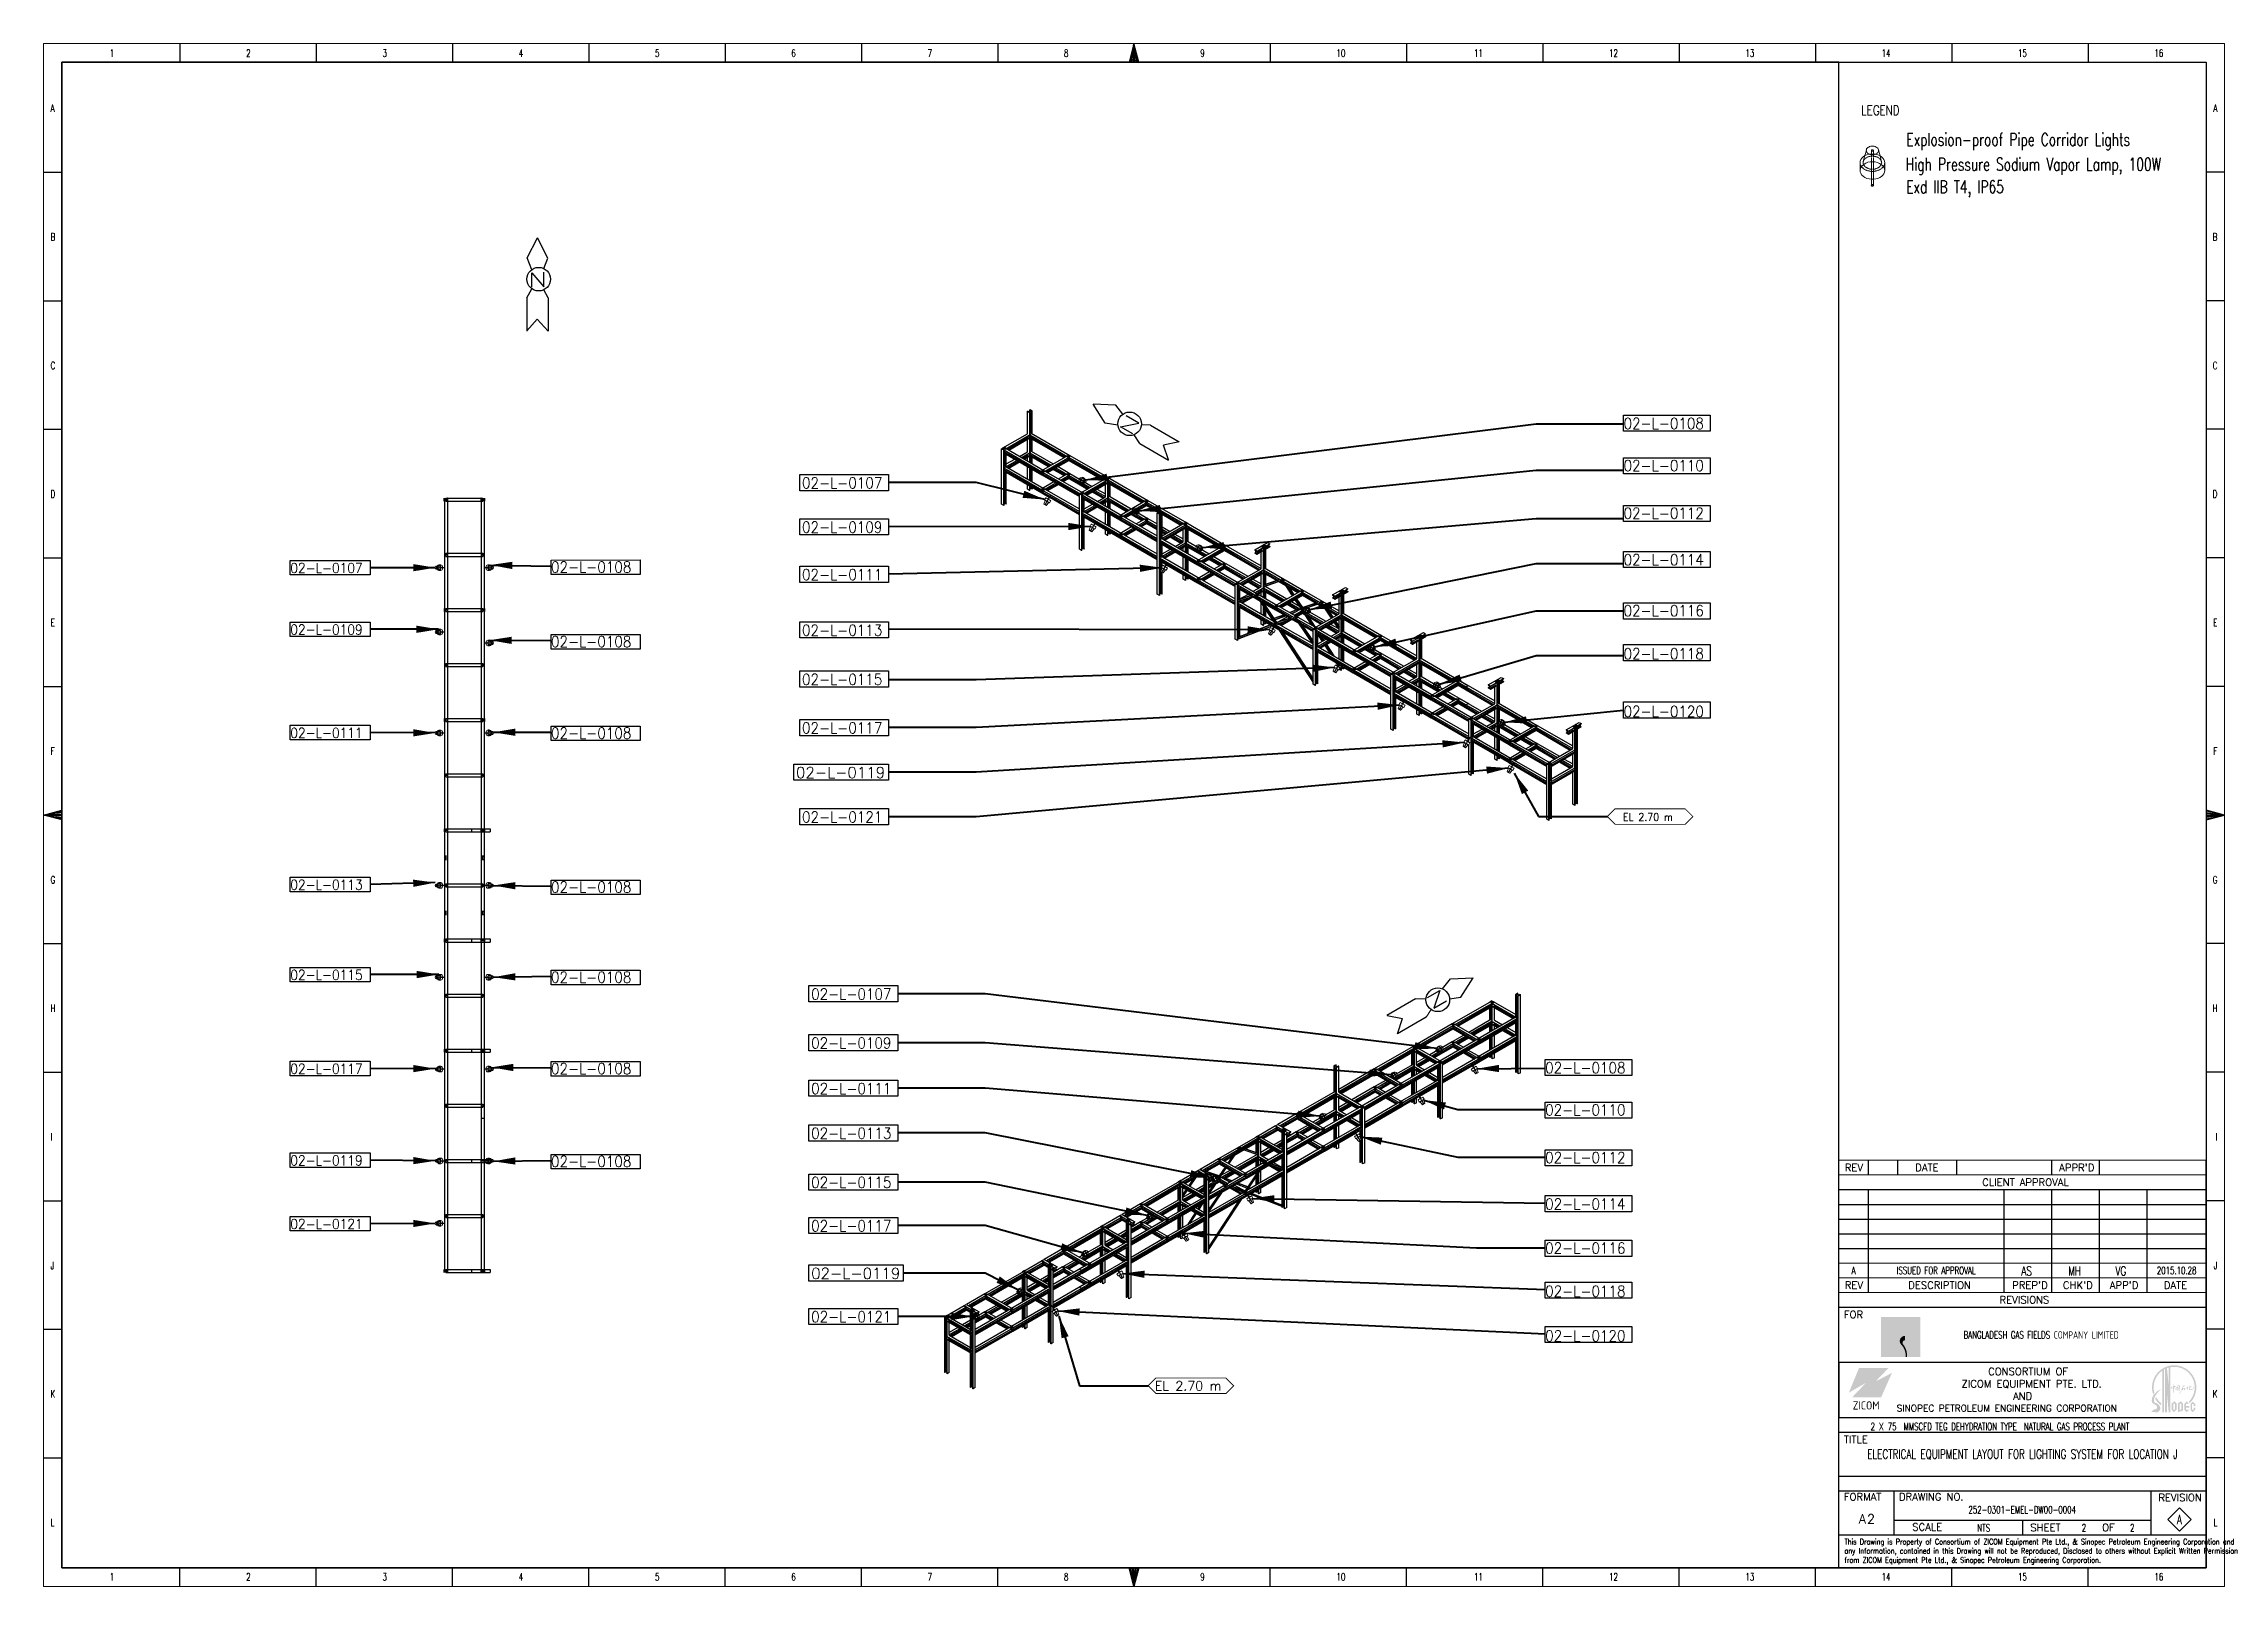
# Model space of a CAD drawing. Header units: inches. Extents: x 19 to 689223, y 34 to 210034.
# Drawn here: x 392223 to 689223, y 34 to 210034 of the extents above; entities that cross this region are included whole.
import ezdxf
from ezdxf.enums import TextEntityAlignment as Align

# ---------------------------------------------------------------- set-up
doc = ezdxf.new("R2010")
doc.units = ezdxf.units.IN
doc.header["$MEASUREMENT"] = 0
for name, pattern in [('LIGHTINGLAYOUTPROGRESSUNIT-EMBED 1_DWG$0$HIDDEN2', [0.1875, 0.125, -0.0625]), ('LIGHTINGLAYOUTPROGRESSUNIT-EMBED 2_DWG$0$HIDDEN2', [0.1875, 0.125, -0.0625]), ('LIGHTINGLAYOUTPROGRESSUNIT-EMBED 3_DWG$0$HIDDEN2', [0.1875, 0.125, -0.0625])]:
    doc.linetypes.add(name, pattern=pattern)
for name, color, linetype in [('_Auto', 7, 'Continuous'), ('Default', 7, 'Continuous'), ('Layer 1', 7, 'Continuous'), ('LGT1', 7, 'Continuous'), ('LIGHTINGLAYOUTPROGRESSUNIT-EMBED 1_DWG$0$DwgTemplate', 7, 'Continuous'), ('LIGHTINGLAYOUTPROGRESSUNIT-EMBED 2_DWG$0$DwgTemplate', 7, 'Continuous'), ('LIGHTINGLAYOUTPROGRESSUNIT-EMBED 3_DWG$0$DwgTemplate', 7, 'Continuous'), ('TEG BORDER', 7, 'Continuous')]:
    doc.layers.add(name, color=color, linetype=linetype)
doc.layers.add('Pipe Rack Lighting', color=1, linetype='Continuous', lineweight=5)
doc.styles.add('1', font='isocp.shx')
doc.styles.add('CJP_坐标', font='txt_qlt.shx', dxfattribs={"width": 0.7, "height": 1.25, "bigfont": 'hztxt.shx'})
doc.styles.add('HZTXT', font='txt_qlt.shx', dxfattribs={"width": 0.7, "bigfont": 'hztxt.shx'})
doc.styles.get("Standard").update_dxf_attribs({"font": 'arial.ttf'})
doc.styles.add('TEG BORDER', font='txt_qlt.shx', dxfattribs={"width": 0.7, "bigfont": 'hztxt.shx'})
doc.dimstyles.new('ANSI_L', dxfattribs={"dimtxt": 0.18, "dimasz": 0.18, "dimexe": 0.18, "dimexo": 0.0625, "dimgap": 0.09, "dimtad": 0, "dimtih": 1, "dimtoh": 1, "dimdec": 4, "dimzin": 0, "dimdsep": 46, "dimtxsty": 'Standard', "dimcen": 0.09, "dimadec": 0, "dimazin": 0, "dimtfac": 1, "dimtdec": 4, "dimtofl": 0, "dimtmove": 0, "dimatfit": 3, "dimfxl": 1, "dimtolj": 1, "dimtzin": 0, "dimarcsym": 0})
doc.dimstyles.new('IED-Dimension-Metric_L', dxfattribs={"dimtxt": 0.18, "dimasz": 0.18, "dimexe": 0.18, "dimexo": 0.0625, "dimgap": 0.09, "dimtad": 0, "dimtih": 1, "dimtoh": 1, "dimdec": 4, "dimzin": 0, "dimdsep": 46, "dimtxsty": 'Standard', "dimcen": 0.09, "dimadec": 0, "dimazin": 0, "dimtfac": 1, "dimtdec": 4, "dimtofl": 0, "dimtmove": 0, "dimatfit": 3, "dimfxl": 1, "dimtolj": 1, "dimtzin": 0, "dimarcsym": 0})

msp = doc.modelspace()

# ---------------------------------------------------------------- texts
at = {"color": 7, "style": 'HZTXT', "width": 0.7}
for s, height, p in [('ELECTRICAL EQUIPMENT LAYOUT FOR LIGHTING SYSTEM FOR LOCATION J', 1250, (661723.4951, 18034.1456)), ('252-0301-EMEL-DW00-0004', 1000, (661685.5884, 10466.1737)), ('A', 1250, (683104.7986, 9139.3328)), ('NTS', 1000, (656448.8875, 8000.1672)), ('2', 1000, (670097.5683, 8000.1672)), ('2', 1000, (676672.8461, 8000.1672))]:
    msp.add_text(s, height=height, dxfattribs=at).set_placement(p, align=Align.MIDDLE_CENTER)
at = {"layer": '_Auto', "color": 7, "style": 'HZTXT', "width": 0.9}
for s, height, p in [('02-L-0108', 1500, (607400.5319, 157575.9572)), ('02-L-0110', 1500, (607400.5319, 151840.4013)), ('02-L-0107', 1500, (495511.735, 149487.8334)), ('02-L-0112', 1500, (607400.5319, 145358.8679)), ('02-L-0109', 1500, (495511.735, 143465.6722)), ('02-L-0114', 1500, (607400.5319, 139028.2174)), ('02-L-0107', 1351.96034, (425815.3327, 137979.1582)), ('02-L-0108', 1500, (461329.3888, 138032.421)), ('02-L-0111', 1500, (495511.735, 137003.7612)), ('02-L-0109', 1351.96034, (425815.3327, 129599.2318)), ('02-L-0113', 1500, (495511.735, 129433.2001)), ('02-L-0116', 1500, (607400.5319, 132091.8855)), ('02-L-0108', 1500, (461329.3888, 127885.1763)), ('02-L-0118', 1500, (607400.5319, 126228.48)), ('02-L-0115', 1500, (495511.735, 122748.9648)), ('02-L-0120', 1500, (607400.5319, 118374.3382)), ('02-L-0111', 1351.96034, (425815.3327, 115537.6908)), ('02-L-0108', 1500, (461329.3888, 115424.2148)), ('02-L-0117', 1500, (495511.735, 116137.7296)), ('02-L-0121', 1500, (495511.735, 104010.2019)), ('02-L-0113', 1351.96034, (425815.3327, 94853.4143)), ('02-L-0108', 1500, (461329.3888, 94469.5467)), ('02-L-0115', 1351.96034, (425815.3327, 82587.7723)), ('02-L-0108', 1500, (461329.3888, 82199.5589)), ('02-L-0107', 1500, (496752.3763, 79914.3916)), ('02-L-0109', 1500, (496752.3763, 73246.7317)), ('02-L-0108', 1500, (596721.8965, 69873.9893)), ('02-L-0117', 1351.96034, (425815.3327, 69815.1361)), ('02-L-0108', 1500, (461329.3888, 69756.8462)), ('02-L-0111', 1500, (496752.3763, 67046.7355)), ('02-L-0110', 1500, (596721.8965, 64138.4334)), ('02-L-0113', 1500, (496752.3763, 60957.3192)), ('02-L-0119', 1351.96034, (425815.3327, 57337.8994)), ('02-L-0108', 1500, (461329.3888, 57128.8476)), ('02-L-0112', 1500, (596721.8965, 57656.9)), ('02-L-0115', 1500, (496752.3763, 54273.084)), ('02-L-0114', 1500, (596721.8965, 51326.2495)), ('02-L-0121', 1351.96034, (425815.3327, 48685.0846)), ('02-L-0117', 1500, (496752.3763, 48359.4792)), ('02-L-0116', 1500, (596721.8965, 45323.9469)), ('02-L-0118', 1500, (596721.8965, 39460.5415)), ('02-L-0121', 1500, (496752.3763, 35985.0512)), ('02-L-0120', 1500, (596721.8965, 33381.9944))]:
    msp.add_text(s, height=height, dxfattribs=at).set_placement(p)
at = {"layer": '_Auto', "color": 7, "style": 'HZTXT'}
for p in [(494687.4326, 110067.3288), (496752.3763, 41890.3529)]:
    msp.add_text('02-L-0119', height=1500, dxfattribs=at).set_placement(p)
at = {"layer": 'Default', "color": 7, "style": 'HZTXT', "width": 0.9}
msp.add_text('EL 2.70 m', height=1050, dxfattribs=at).set_placement((607305.9757, 104240.6426))
at = {"layer": 'Default', "color": 7, "style": 'HZTXT'}
msp.add_text('EL 2.70 m', height=1260, dxfattribs=at).set_placement((543551.0304, 26700.5358))
at = {"layer": 'LGT1', "color": 7, "lineweight": -3, "style": 'HZTXT', "width": 0.7}
for s, p in [('Explosion-proof Pipe Corridor Lights ', (645912.0967, 196118.22)), ('High Pressure Sodium Vapor Lamp, 100W', (645827.7109, 192750.0632)), ('Exd IIB T4, IP65', (645886.7226, 189675.7304))]:
    msp.add_text(s, height=1738.473464, dxfattribs=at).set_placement(p)
at = {"layer": 'TEG BORDER', "style": 'HZTXT', "width": 0.7}
for s, p in [('A', (638723.4951, 43034.1456)), ('ISSUED FOR APPROVAL', (649973.4951, 43034.1456)), ('2015.10.28', (682723.495, 43034.1456))]:
    msp.add_text(s, height=1000, dxfattribs=at).set_placement(p, align=Align.MIDDLE_CENTER)
at = {"layer": 'TEG BORDER', "color": 7, "style": 'HZTXT', "width": 0.7}
for s, p in [('AS', (662288.5854, 42345.1837)), ('MH', (668819.7223, 42345.1837)), ('VG', (675120.8903, 42345.1837))]:
    msp.add_text(s, height=1250, dxfattribs=at).set_placement(p, align=Align.CENTER)

# ---------------------------------------------------------------- blocks, each defined once
blk = doc.blocks.new('SINOPEC LOGO')
at = {"layer": 'TEG BORDER'}
h = blk.add_hatch(color=1, dxfattribs=at)
h.dxf.hatch_style = 1
h.paths.add_polyline_path([(-5, -2.39), (-5.23, -2.92, 0.099423), (-3.62, -4.67), (-3.59, -4.11, -0.100238)])
edge = h.paths.add_edge_path()
edge.add_spline(control_points=[(-3.04, 4.96), (-3.04, 4.96), (-3.03, 4.97), (-3.03, 4.97)], knot_values=[0.518447, 0.518447, 0.518447, 0.518447, 0.528849, 0.528849, 0.528849, 0.528849], degree=3, periodic=0)
edge.add_spline(control_points=[(-2.81, 5.1), (-2.89, 5.05), (-2.96, 5.02), (-3.03, 4.97)], knot_values=[0.528849, 0.528849, 0.528849, 0.528849, 0.666667, 0.666667, 0.666667, 0.666667], degree=3, periodic=0)
edge.add_arc((-0.06, 0.23), 5.59, 114.35674, 122.02967, ccw=False)
edge.add_spline(control_points=[(-2.38, 5.32), (-2.34, 5.34), (-2.29, 5.36), (-2.25, 5.38)], knot_values=[0.181722, 0.181722, 0.181722, 0.181722, 0.220586, 0.220586, 0.220586, 0.220586], degree=3, periodic=0)
edge.add_spline(control_points=[(-2.25, 5.38), (-2.22, 5.39), (-2.19, 5.4), (-2.17, 5.41)], knot_values=[0.220586, 0.220586, 0.220586, 0.220586, 0.243846, 0.243846, 0.243846, 0.243846], degree=3, periodic=0)
edge.add_spline(control_points=[(-2.17, 5.41), (-2.15, 5.42), (-2.14, 5.42), (-2.12, 5.43)], knot_values=[0.243846, 0.243846, 0.243846, 0.243846, 0.256407, 0.256407, 0.256407, 0.256407], degree=3, periodic=0)
edge.add_arc((-0.06, 0.23), 5.59, 104.13884, 111.73074, ccw=False)
edge.add_spline(control_points=[(-1.42, 5.66), (-1.38, 5.67), (-1.33, 5.68), (-1.28, 5.69)], knot_values=[0.608101, 0.608101, 0.608101, 0.608101, 0.651061, 0.651061, 0.651061, 0.651061], degree=3, periodic=0)
edge.add_spline(control_points=[(-1.28, 5.69), (-1.24, 5.7), (-1.21, 5.71), (-1.17, 5.71)], knot_values=[0.651061, 0.651061, 0.651061, 0.651061, 0.681752, 0.681752, 0.681752, 0.681752], degree=3, periodic=0)
edge.add_arc((-0.06, 0.23), 5.59, -44.52704, 101.50969, ccw=False)
edge.add_line((3.93, -3.69), (4.24, -4.02))
edge.add_arc((-0.06, 0.21), 6.04, 315.50355, 558.62016)
edge.add_line((-5.78, -1.71), (-5.46, -1.23))
edge.add_arc((-0.06, 0.23), 5.59, 122.25108, 195.11092, ccw=False)
h = blk.add_hatch(color=5, dxfattribs=at)
h.dxf.hatch_style = 1
edge = h.paths.add_edge_path()
edge.add_spline(control_points=[(-5.31, -2.27), (-5.2, -2.08), (-5.09, -1.9), (-4.97, -1.73)], knot_values=[0.371345, 0.371345, 0.371345, 0.371345, 0.382142, 0.382142, 0.382142, 0.382142], degree=3, periodic=0)
edge.add_spline(control_points=[(-4.97, -1.73), (-4.8, -1.5), (-4.63, -1.27), (-4.43, -1.06)], knot_values=[0.382142, 0.382142, 0.382142, 0.382142, 0.396572, 0.396572, 0.396572, 0.396572], degree=3, periodic=0)
edge.add_spline(control_points=[(-4.43, -1.06), (-4.3, -0.91), (-4.15, -0.77), (-3.99, -0.65)], knot_values=[0.396572, 0.396572, 0.396572, 0.396572, 0.406779, 0.406779, 0.406779, 0.406779], degree=3, periodic=0)
edge.add_spline(control_points=[(-3.99, -0.65), (-3.88, -0.58), (-3.76, -0.51), (-3.65, -0.44)], knot_values=[0.406779, 0.406779, 0.406779, 0.406779, 0.413478, 0.413478, 0.413478, 0.413478], degree=3, periodic=0)
edge.add_spline(control_points=[(-3.65, -0.44), (-3.65, -0.44), (-3.64, -0.43), (-3.64, -0.43)], knot_values=[0.413478, 0.413478, 0.413478, 0.413478, 0.413739, 0.413739, 0.413739, 0.413739], degree=3, periodic=0)
edge.add_spline(control_points=[(-3.64, -0.43), (-3.61, -0.4), (-3.77, -0.44), (-3.83, -0.45)], knot_values=[0.413739, 0.413739, 0.413739, 0.413739, 0.416897, 0.416897, 0.416897, 0.416897], degree=3, periodic=0)
edge.add_spline(control_points=[(-3.83, -0.45), (-3.97, -0.49), (-4.12, -0.52), (-4.25, -0.59)], knot_values=[0.416897, 0.416897, 0.416897, 0.416897, 0.424496, 0.424496, 0.424496, 0.424496], degree=3, periodic=0)
edge.add_spline(control_points=[(-4.25, -0.59), (-4.46, -0.69), (-4.63, -0.82), (-4.81, -0.96)], knot_values=[0.424496, 0.424496, 0.424496, 0.424496, 0.435746, 0.435746, 0.435746, 0.435746], degree=3, periodic=0)
edge.add_spline(control_points=[(-4.81, -0.96), (-5.03, -1.16), (-5.24, -1.35), (-5.43, -1.58)], knot_values=[0.435746, 0.435746, 0.435746, 0.435746, 0.450513, 0.450513, 0.450513, 0.450513], degree=3, periodic=0)
edge.add_spline(control_points=[(-5.43, -1.58), (-5.59, -1.76), (-5.72, -1.95), (-5.84, -2.17)], knot_values=[0.450513, 0.450513, 0.450513, 0.450513, 0.462599, 0.462599, 0.462599, 0.462599], degree=3, periodic=0)
edge.add_spline(control_points=[(-5.84, -2.17), (-5.95, -2.36), (-6.02, -2.56), (-6.08, -2.77)], knot_values=[0.462599, 0.462599, 0.462599, 0.462599, 0.473591, 0.473591, 0.473591, 0.473591], degree=3, periodic=0)
edge.add_spline(control_points=[(-6.08, -2.77), (-6.12, -2.91), (-6.14, -3.06), (-6.15, -3.2)], knot_values=[0.473591, 0.473591, 0.473591, 0.473591, 0.480902, 0.480902, 0.480902, 0.480902], degree=3, periodic=0)
edge.add_spline(control_points=[(-6.15, -3.2), (-6.16, -3.38), (-6.15, -3.56), (-6.11, -3.73)], knot_values=[0.480902, 0.480902, 0.480902, 0.480902, 0.489947, 0.489947, 0.489947, 0.489947], degree=3, periodic=0)
edge.add_spline(control_points=[(-6.11, -3.73), (-6.08, -3.83), (-6.05, -3.91), (-5.98, -3.99)], knot_values=[0.489947, 0.489947, 0.489947, 0.489947, 0.494785, 0.494785, 0.494785, 0.494785], degree=3, periodic=0)
edge.add_spline(control_points=[(-5.98, -3.99), (-5.91, -4.08), (-5.84, -4.14), (-5.75, -4.2)], knot_values=[0.494785, 0.494785, 0.494785, 0.494785, 0.5, 0.5, 0.5, 0.5], degree=3, periodic=0)
edge.add_spline(control_points=[(-5.75, -4.2), (-5.64, -4.26), (-5.52, -4.33), (-5.41, -4.39)], knot_values=[0.5, 0.5, 0.5, 0.5, 0.551101, 0.551101, 0.551101, 0.551101], degree=3, periodic=0)
edge.add_spline(control_points=[(-5.41, -4.39), (-5.28, -4.47), (-5.16, -4.55), (-5.03, -4.62)], knot_values=[0.551101, 0.551101, 0.551101, 0.551101, 0.609581, 0.609581, 0.609581, 0.609581], degree=3, periodic=0)
edge.add_spline(control_points=[(-5.03, -4.62), (-4.92, -4.69), (-4.83, -4.79), (-4.77, -4.91)], knot_values=[0.609581, 0.609581, 0.609581, 0.609581, 0.65984, 0.65984, 0.65984, 0.65984], degree=3, periodic=0)
edge.add_spline(control_points=[(-4.77, -4.91), (-4.75, -4.94), (-4.75, -4.98), (-4.74, -5.02)], knot_values=[0.65984, 0.65984, 0.65984, 0.65984, 0.674235, 0.674235, 0.674235, 0.674235], degree=3, periodic=0)
edge.add_spline(control_points=[(-4.74, -5.02), (-4.73, -5.12), (-4.71, -5.23), (-4.72, -5.34)], knot_values=[0.674235, 0.674235, 0.674235, 0.674235, 0.716277, 0.716277, 0.716277, 0.716277], degree=3, periodic=0)
edge.add_spline(control_points=[(-4.72, -5.34), (-4.72, -5.43), (-4.78, -5.52), (-4.85, -5.6)], knot_values=[0.716277, 0.716277, 0.716277, 0.716277, 0.754274, 0.754274, 0.754274, 0.754274], degree=3, periodic=0)
edge.add_spline(control_points=[(-4.85, -5.6), (-4.93, -5.68), (-5.01, -5.74), (-5.11, -5.76)], knot_values=[0.754274, 0.754274, 0.754274, 0.754274, 0.793996, 0.793996, 0.793996, 0.793996], degree=3, periodic=0)
edge.add_spline(control_points=[(-5.11, -5.76), (-5.17, -5.76), (-5.23, -5.76), (-5.29, -5.76)], knot_values=[0.793996, 0.793996, 0.793996, 0.793996, 0.817301, 0.817301, 0.817301, 0.817301], degree=3, periodic=0)
edge.add_spline(control_points=[(-5.29, -5.76), (-5.37, -5.77), (-5.45, -5.75), (-5.54, -5.76)], knot_values=[0.817301, 0.817301, 0.817301, 0.817301, 0.849908, 0.849908, 0.849908, 0.849908], degree=3, periodic=0)
edge.add_spline(control_points=[(-5.54, -5.76), (-5.54, -5.76), (-5.55, -5.76), (-5.55, -5.76)], knot_values=[0.849908, 0.849908, 0.849908, 0.849908, 0.852511, 0.852511, 0.852511, 0.852511], degree=3, periodic=0)
edge.add_spline(control_points=[(-5.55, -5.76), (-5.83, -6.02), (-6.11, -6.27), (-6.39, -6.52)], knot_values=[0.852511, 0.852511, 0.852511, 0.852511, 0.999992, 0.999992, 0.999992, 0.999992], degree=3, periodic=0)
edge.add_spline(control_points=[(-6.39, -6.52), (-5.74, -6.52), (-5.08, -6.53), (-4.42, -6.53)], knot_values=[0.000011, 0.000011, 0.000011, 0.000011, 0.282273, 0.282273, 0.282273, 0.282273], degree=3, periodic=0)
edge.add_spline(control_points=[(-4.42, -6.53), (-4.36, -6.47), (-4.3, -6.4), (-4.24, -6.33)], knot_values=[0.282273, 0.282273, 0.282273, 0.282273, 0.286842, 0.286842, 0.286842, 0.286842], degree=3, periodic=0)
edge.add_spline(control_points=[(-4.24, -6.33), (-4.16, -6.25), (-4.09, -6.16), (-4.03, -6.07)], knot_values=[0.286842, 0.286842, 0.286842, 0.286842, 0.292521, 0.292521, 0.292521, 0.292521], degree=3, periodic=0)
edge.add_spline(control_points=[(-4.03, -6.07), (-3.99, -6), (-3.96, -5.93), (-3.92, -5.85)], knot_values=[0.292521, 0.292521, 0.292521, 0.292521, 0.296552, 0.296552, 0.296552, 0.296552], degree=3, periodic=0)
edge.add_spline(control_points=[(-3.92, -5.85), (-3.9, -5.8), (-3.88, -5.75), (-3.86, -5.69)], knot_values=[0.296552, 0.296552, 0.296552, 0.296552, 0.299454, 0.299454, 0.299454, 0.299454], degree=3, periodic=0)
edge.add_spline(control_points=[(-3.86, -5.69), (-3.84, -5.61), (-3.84, -5.53), (-3.84, -5.45)], knot_values=[0.299454, 0.299454, 0.299454, 0.299454, 0.303521, 0.303521, 0.303521, 0.303521], degree=3, periodic=0)
edge.add_spline(control_points=[(-3.84, -5.45), (-3.85, -5.35), (-3.86, -5.26), (-3.89, -5.16)], knot_values=[0.303521, 0.303521, 0.303521, 0.303521, 0.308536, 0.308536, 0.308536, 0.308536], degree=3, periodic=0)
edge.add_spline(control_points=[(-3.89, -5.16), (-3.92, -5.06), (-3.96, -4.98), (-4.01, -4.89)], knot_values=[0.308536, 0.308536, 0.308536, 0.308536, 0.313509, 0.313509, 0.313509, 0.313509], degree=3, periodic=0)
edge.add_spline(control_points=[(-4.01, -4.89), (-4.08, -4.78), (-4.15, -4.68), (-4.23, -4.58)], knot_values=[0.313509, 0.313509, 0.313509, 0.313509, 0.319885, 0.319885, 0.319885, 0.319885], degree=3, periodic=0)
edge.add_spline(control_points=[(-4.23, -4.58), (-4.35, -4.43), (-4.48, -4.28), (-4.65, -4.21)], knot_values=[0.319885, 0.319885, 0.319885, 0.319885, 0.329467, 0.329467, 0.329467, 0.329467], degree=3, periodic=0)
edge.add_spline(control_points=[(-4.65, -4.21), (-4.78, -4.15), (-4.92, -4.11), (-5.05, -4.05)], knot_values=[0.329467, 0.329467, 0.329467, 0.329467, 0.336554, 0.336554, 0.336554, 0.336554], degree=3, periodic=0)
edge.add_spline(control_points=[(-5.05, -4.05), (-5.14, -4.02), (-5.23, -3.98), (-5.31, -3.95)], knot_values=[0.336554, 0.336554, 0.336554, 0.336554, 0.341408, 0.341408, 0.341408, 0.341408], degree=3, periodic=0)
edge.add_spline(control_points=[(-5.31, -3.95), (-5.36, -3.93), (-5.4, -3.88), (-5.43, -3.83)], knot_values=[0.341408, 0.341408, 0.341408, 0.341408, 0.34417, 0.34417, 0.34417, 0.34417], degree=3, periodic=0)
edge.add_spline(control_points=[(-5.43, -3.83), (-5.47, -3.77), (-5.49, -3.7), (-5.5, -3.63)], knot_values=[0.34417, 0.34417, 0.34417, 0.34417, 0.347829, 0.347829, 0.347829, 0.347829], degree=3, periodic=0)
edge.add_spline(control_points=[(-5.5, -3.63), (-5.52, -3.53), (-5.53, -3.44), (-5.54, -3.34)], knot_values=[0.347829, 0.347829, 0.347829, 0.347829, 0.352673, 0.352673, 0.352673, 0.352673], degree=3, periodic=0)
edge.add_spline(control_points=[(-5.54, -3.34), (-5.54, -3.24), (-5.54, -3.13), (-5.53, -3.03)], knot_values=[0.352673, 0.352673, 0.352673, 0.352673, 0.357934, 0.357934, 0.357934, 0.357934], degree=3, periodic=0)
edge.add_spline(control_points=[(-5.53, -3.03), (-5.52, -2.92), (-5.51, -2.82), (-5.48, -2.71)], knot_values=[0.357934, 0.357934, 0.357934, 0.357934, 0.363394, 0.363394, 0.363394, 0.363394], degree=3, periodic=0)
edge.add_spline(control_points=[(-5.48, -2.71), (-5.45, -2.56), (-5.38, -2.41), (-5.31, -2.27)], knot_values=[0.363394, 0.363394, 0.363394, 0.363394, 0.371345, 0.371345, 0.371345, 0.371345], degree=3, periodic=0)
edge = h.paths.add_edge_path()
edge.add_spline(control_points=[(-2.81, 5.1), (-2.88, 5.06), (-2.94, 5.02), (-3.01, 4.99)], knot_values=[0.543406, 0.543406, 0.543406, 0.543406, 0.666667, 0.666667, 0.666667, 0.666667], degree=3, periodic=0)
edge.add_arc((-0.06, 0.23), 5.59, 121.7925, 122.25108)
edge.add_spline(control_points=[(-3.04, 4.96), (-3.14, 4.9), (-3.23, 4.84), (-3.32, 4.77)], knot_values=[0.333333, 0.333333, 0.333333, 0.333333, 0.518447, 0.518447, 0.518447, 0.518447], degree=3, periodic=0)
edge.add_spline(control_points=[(-3.32, 4.77), (-3.32, 1), (-3.32, -2.77), (-3.32, -6.54)], knot_values=[0.222222, 0.222222, 0.222222, 0.222222, 0.333333, 0.333333, 0.333333, 0.333333], degree=3, periodic=0)
edge.add_spline(control_points=[(-3.32, -6.54), (-3.15, -6.54), (-2.98, -6.54), (-2.82, -6.54)], knot_values=[0.111111, 0.111111, 0.111111, 0.111111, 0.222222, 0.222222, 0.222222, 0.222222], degree=3, periodic=0)
edge.add_spline(control_points=[(-2.82, -6.54), (-2.82, -2.66), (-2.82, 1.21), (-2.82, 5.09)], knot_values=[0, 0, 0, 0, 0.111111, 0.111111, 0.111111, 0.111111], degree=3, periodic=0)
edge = h.paths.add_edge_path()
edge.add_spline(control_points=[(-1.06, 5.73), (-1.1, 5.72), (-1.14, 5.72), (-1.17, 5.71)], knot_values=[0.681752, 0.681752, 0.681752, 0.681752, 0.714286, 0.714286, 0.714286, 0.714286], degree=3, periodic=0)
edge.add_arc((-0.06, 0.23), 5.59, 101.50969, 104.13884)
edge.add_spline(control_points=[(-1.42, 5.66), (-1.47, 5.64), (-1.51, 5.63), (-1.55, 5.62)], knot_values=[0.571429, 0.571429, 0.571429, 0.571429, 0.608101, 0.608101, 0.608101, 0.608101], degree=3, periodic=0)
edge.add_spline(control_points=[(-1.55, 5.62), (-1.55, 3.97), (-1.55, 2.32), (-1.55, 0.67)], knot_values=[0.428571, 0.428571, 0.428571, 0.428571, 0.571429, 0.571429, 0.571429, 0.571429], degree=3, periodic=0)
edge.add_spline(control_points=[(-1.55, 0.67), (-1.7, 2.27), (-1.86, 3.87), (-2.01, 5.47), (-2.01, 5.47), (-2.01, 5.47), (-2.01, 5.47)], knot_values=[0.285713, 0.285713, 0.285713, 0.285713, 0.357142, 0.357142, 0.357142, 0.428571, 0.428571, 0.428571, 0.428571], degree=3, periodic=0)
edge.add_spline(control_points=[(-2.03, 5.46), (-2.06, 5.45), (-2.09, 5.44), (-2.12, 5.43)], knot_values=[0.897424, 0.897424, 0.897424, 0.897424, 0.985753, 0.985753, 0.985753, 0.985753], degree=3, periodic=0)
edge.add_spline(control_points=[(-2.02, 5.47), (-2.05, 5.45), (-2.09, 5.44), (-2.12, 5.43)], knot_values=[0.256407, 0.256407, 0.256407, 0.256407, 0.283679, 0.283679, 0.283679, 0.283679], degree=3, periodic=0)
edge.add_spline(control_points=[(-2.03, 5.46), (-2.06, 5.45), (-2.09, 5.44), (-2.12, 5.43)], knot_values=[0.897424, 0.897424, 0.897424, 0.897424, 0.985753, 0.985753, 0.985753, 0.985753], degree=3, periodic=0)
edge.add_spline(control_points=[(-2.12, 5.43), (-2.14, 5.42), (-2.15, 5.42), (-2.17, 5.41)], knot_values=[0.243846, 0.243846, 0.243846, 0.243846, 0.256407, 0.256407, 0.256407, 0.256407], degree=3, periodic=0)
edge.add_arc((-0.06, 0.23), 5.59, 111.73074, 114.35674)
edge.add_spline(control_points=[(-2.25, 5.38), (-2.29, 5.36), (-2.34, 5.34), (-2.38, 5.32)], knot_values=[0.181722, 0.181722, 0.181722, 0.181722, 0.220586, 0.220586, 0.220586, 0.220586], degree=3, periodic=0)
edge.add_spline(control_points=[(-2.38, 5.32), (-2.43, 5.3), (-2.47, 5.27), (-2.52, 5.25), (-2.52, 5.25), (-2.52, 5.25), (-2.52, 5.25)], knot_values=[0.142854, 0.142854, 0.142854, 0.142854, 0.162288, 0.162288, 0.162288, 0.181722, 0.181722, 0.181722, 0.181722], degree=3, periodic=0)
edge.add_spline(control_points=[(-2.52, 5.24), (-2.52, 5.23), (-2.52, 5.23), (-2.52, 5.23)], knot_values=[0.142764, 0.142764, 0.142764, 0.142764, 0.142787, 0.142787, 0.142787, 0.142787], degree=3, periodic=0)
edge.add_spline(control_points=[(-2.52, 5.22), (-2.52, 5.21), (-2.52, 5.21), (-2.52, 5.21)], knot_values=[0.142671, 0.142671, 0.142671, 0.142671, 0.142718, 0.142718, 0.142718, 0.142718], degree=3, periodic=0)
edge.add_spline(control_points=[(-2.52, 5.21), (-2.52, 5.2), (-2.52, 5.19), (-2.52, 5.18)], knot_values=[0.142578, 0.142578, 0.142578, 0.142578, 0.142671, 0.142671, 0.142671, 0.142671], degree=3, periodic=0)
edge.add_spline(control_points=[(-2.52, 5.18), (-2.52, 5.18), (-2.52, 5.17), (-2.52, 5.16)], knot_values=[0.142485, 0.142485, 0.142485, 0.142485, 0.142578, 0.142578, 0.142578, 0.142578], degree=3, periodic=0)
edge.add_spline(control_points=[(-2.52, 5.16), (-2.52, 5.14), (-2.52, 5.13), (-2.52, 5.11)], knot_values=[0.142299, 0.142299, 0.142299, 0.142299, 0.142485, 0.142485, 0.142485, 0.142485], degree=3, periodic=0)
edge.add_spline(control_points=[(-2.52, 5.11), (-2.52, 5.1), (-2.52, 5.08), (-2.52, 5.07)], knot_values=[0.142113, 0.142113, 0.142113, 0.142113, 0.142299, 0.142299, 0.142299, 0.142299], degree=3, periodic=0)
edge.add_spline(control_points=[(-2.52, 5.07), (-2.52, 5.04), (-2.52, 5.01), (-2.52, 4.98)], knot_values=[0.141741, 0.141741, 0.141741, 0.141741, 0.142113, 0.142113, 0.142113, 0.142113], degree=3, periodic=0)
edge.add_spline(control_points=[(-2.52, 4.98), (-2.52, 4.88), (-2.52, 4.79), (-2.52, 4.7)], knot_values=[0.140625, 0.140625, 0.140625, 0.140625, 0.141741, 0.141741, 0.141741, 0.141741], degree=3, periodic=0)
edge.add_spline(control_points=[(-2.52, 4.7), (-2.52, 4.64), (-2.52, 4.58), (-2.52, 4.52)], knot_values=[0.139881, 0.139881, 0.139881, 0.139881, 0.140625, 0.140625, 0.140625, 0.140625], degree=3, periodic=0)
edge.add_spline(control_points=[(-2.52, 4.52), (-2.52, 4.39), (-2.52, 4.27), (-2.52, 4.15)], knot_values=[0.138393, 0.138393, 0.138393, 0.138393, 0.139881, 0.139881, 0.139881, 0.139881], degree=3, periodic=0)
edge.add_spline(control_points=[(-2.52, 4.15), (-2.52, 4.02), (-2.52, 3.9), (-2.52, 3.78)], knot_values=[0.136905, 0.136905, 0.136905, 0.136905, 0.138393, 0.138393, 0.138393, 0.138393], degree=3, periodic=0)
edge.add_spline(control_points=[(-2.52, 3.78), (-2.52, 3.53), (-2.52, 3.29), (-2.52, 3.04)], knot_values=[0.133929, 0.133929, 0.133929, 0.133929, 0.136905, 0.136905, 0.136905, 0.136905], degree=3, periodic=0)
edge.add_spline(control_points=[(-2.52, 3.04), (-2.52, 2.8), (-2.52, 2.55), (-2.52, 2.3)], knot_values=[0.130952, 0.130952, 0.130952, 0.130952, 0.133929, 0.133929, 0.133929, 0.133929], degree=3, periodic=0)
edge.add_spline(control_points=[(-2.52, 2.3), (-2.52, 1.81), (-2.52, 1.32), (-2.52, 0.83)], knot_values=[0.125, 0.125, 0.125, 0.125, 0.130952, 0.130952, 0.130952, 0.130952], degree=3, periodic=0)
edge.add_spline(control_points=[(-2.52, 0.83), (-2.52, 0.34), (-2.52, -0.15), (-2.52, -0.64)], knot_values=[0.119048, 0.119048, 0.119048, 0.119048, 0.125, 0.125, 0.125, 0.125], degree=3, periodic=0)
edge.add_spline(control_points=[(-2.52, -0.64), (-2.52, -1.63), (-2.52, -2.61), (-2.52, -3.59)], knot_values=[0.107143, 0.107143, 0.107143, 0.107143, 0.119048, 0.119048, 0.119048, 0.119048], degree=3, periodic=0)
edge.add_spline(control_points=[(-2.52, -3.59), (-2.52, -4.57), (-2.52, -5.56), (-2.52, -6.54), (-2.52, -6.54), (-2.52, -6.54), (-2.52, -6.54)], knot_values=[0.095237, 0.095237, 0.095237, 0.095237, 0.10119, 0.10119, 0.10119, 0.107143, 0.107143, 0.107143, 0.107143], degree=3, periodic=0)
edge.add_spline(control_points=[(-2.51, -6.54), (-2.5, -6.54), (-2.5, -6.54), (-2.5, -6.54)], knot_values=[0.093006, 0.093006, 0.093006, 0.093006, 0.094122, 0.094122, 0.094122, 0.094122], degree=3, periodic=0)
edge.add_spline(control_points=[(-2.5, -6.54), (-2.49, -6.54), (-2.48, -6.54), (-2.47, -6.54)], knot_values=[0.090774, 0.090774, 0.090774, 0.090774, 0.093006, 0.093006, 0.093006, 0.093006], degree=3, periodic=0)
edge.add_spline(control_points=[(-2.47, -6.54), (-2.46, -6.54), (-2.44, -6.54), (-2.43, -6.54)], knot_values=[0.08631, 0.08631, 0.08631, 0.08631, 0.090774, 0.090774, 0.090774, 0.090774], degree=3, periodic=0)
edge.add_spline(control_points=[(-2.43, -6.54), (-2.39, -6.54), (-2.36, -6.54), (-2.33, -6.54)], knot_values=[0.077381, 0.077381, 0.077381, 0.077381, 0.08631, 0.08631, 0.08631, 0.08631], degree=3, periodic=0)
edge.add_spline(control_points=[(-2.33, -6.54), (-2.27, -6.54), (-2.21, -6.54), (-2.14, -6.54)], knot_values=[0.059524, 0.059524, 0.059524, 0.059524, 0.077381, 0.077381, 0.077381, 0.077381], degree=3, periodic=0)
edge.add_spline(control_points=[(-2.14, -6.54), (-2.1, -6.54), (-2.06, -6.54), (-2.02, -6.54), (-2.02, -6.54), (-2.02, -6.54), (-2.02, -6.54)], knot_values=[0.047618, 0.047618, 0.047618, 0.047618, 0.053571, 0.053571, 0.053571, 0.059524, 0.059524, 0.059524, 0.059524], degree=3, periodic=0)
edge.add_spline(control_points=[(-2.02, -6.52), (-2.02, -6.52), (-2.02, -6.51), (-2.02, -6.51)], knot_values=[0.04734, 0.04734, 0.04734, 0.04734, 0.04748, 0.04748, 0.04748, 0.04748], degree=3, periodic=0)
edge.add_spline(control_points=[(-2.02, -6.5), (-2.02, -6.49), (-2.02, -6.49), (-2.02, -6.48)], knot_values=[0.047061, 0.047061, 0.047061, 0.047061, 0.047247, 0.047247, 0.047247, 0.047247], degree=3, periodic=0)
edge.add_spline(control_points=[(-2.02, -6.48), (-2.02, -6.46), (-2.02, -6.44), (-2.02, -6.42)], knot_values=[0.046503, 0.046503, 0.046503, 0.046503, 0.047061, 0.047061, 0.047061, 0.047061], degree=3, periodic=0)
edge.add_spline(control_points=[(-2.02, -6.42), (-2.02, -6.38), (-2.02, -6.35), (-2.02, -6.31)], knot_values=[0.045387, 0.045387, 0.045387, 0.045387, 0.046503, 0.046503, 0.046503, 0.046503], degree=3, periodic=0)
edge.add_spline(control_points=[(-2.02, -6.31), (-2.02, -6.28), (-2.02, -6.25), (-2.02, -6.23)], knot_values=[0.044643, 0.044643, 0.044643, 0.044643, 0.045387, 0.045387, 0.045387, 0.045387], degree=3, periodic=0)
edge.add_spline(control_points=[(-2.02, -6.23), (-2.02, -6.18), (-2.02, -6.13), (-2.02, -6.07)], knot_values=[0.043155, 0.043155, 0.043155, 0.043155, 0.044643, 0.044643, 0.044643, 0.044643], degree=3, periodic=0)
edge.add_spline(control_points=[(-2.02, -6.07), (-2.02, -6.02), (-2.02, -5.97), (-2.02, -5.92)], knot_values=[0.041667, 0.041667, 0.041667, 0.041667, 0.043155, 0.043155, 0.043155, 0.043155], degree=3, periodic=0)
edge.add_spline(control_points=[(-2.02, -5.92), (-2.02, -5.82), (-2.02, -5.71), (-2.02, -5.61)], knot_values=[0.03869, 0.03869, 0.03869, 0.03869, 0.041667, 0.041667, 0.041667, 0.041667], degree=3, periodic=0)
edge.add_spline(control_points=[(-2.02, -5.61), (-2.02, -5.51), (-2.02, -5.4), (-2.02, -5.3)], knot_values=[0.035714, 0.035714, 0.035714, 0.035714, 0.03869, 0.03869, 0.03869, 0.03869], degree=3, periodic=0)
edge.add_spline(control_points=[(-2.02, -5.3), (-2.02, -5.09), (-2.02, -4.89), (-2.02, -4.68)], knot_values=[0.029762, 0.029762, 0.029762, 0.029762, 0.035714, 0.035714, 0.035714, 0.035714], degree=3, periodic=0)
edge.add_spline(control_points=[(-2.02, -4.68), (-2.02, -4.47), (-2.02, -4.27), (-2.02, -4.06)], knot_values=[0.02381, 0.02381, 0.02381, 0.02381, 0.029762, 0.029762, 0.029762, 0.029762], degree=3, periodic=0)
edge.add_spline(control_points=[(-2.02, -4.06), (-2.02, -3.65), (-2.02, -3.23), (-2.02, -2.82)], knot_values=[0.011905, 0.011905, 0.011905, 0.011905, 0.02381, 0.02381, 0.02381, 0.02381], degree=3, periodic=0)
edge.add_spline(control_points=[(-2.02, -2.82), (-2.02, -2.41), (-2.02, -2), (-2.02, -1.58)], knot_values=[0, 0, 0, 0, 0.011905, 0.011905, 0.011905, 0.011905], degree=3, periodic=0)
edge.add_spline(control_points=[(-2.02, -1.58), (-1.86, -3.23), (-1.7, -4.89), (-1.55, -6.54)], knot_values=[0.857143, 0.857143, 0.857143, 0.857143, 1, 1, 1, 1], degree=3, periodic=0)
edge.add_spline(control_points=[(-1.55, -6.54), (-1.39, -6.54), (-1.22, -6.54), (-1.06, -6.54)], knot_values=[0.785714, 0.785714, 0.785714, 0.785714, 0.857143, 0.857143, 0.857143, 0.857143], degree=3, periodic=0)
edge.add_spline(control_points=[(-1.06, -6.54), (-1.06, -2.45), (-1.06, 1.64), (-1.06, 5.73)], knot_values=[0.714286, 0.714286, 0.714286, 0.714286, 0.785714, 0.785714, 0.785714, 0.785714], degree=3, periodic=0)
h.paths.add_polyline_path([(0.65, -4.19), (-0.01, -3.56), (-0.75, -4.19), (-0.75, -5.91), (-0.1, -6.52), (0.65, -5.78)])
h.paths.add_polyline_path([(0.17, -5.8), (-0.28, -5.8), (-0.28, -4.24), (0.17, -4.24)], flags=16)
h.paths.add_polyline_path([(2.38, -4.2), (1.69, -3.56), (0.99, -4.17), (0.99, -6.51), (1.45, -6.51), (1.45, -5.97), (1.9, -6.39), (2.38, -5.96)])
h.paths.add_polyline_path([(1.44, -4.24), (1.9, -4.24), (1.9, -5.81), (1.44, -5.81)], flags=16)
h.paths.add_polyline_path([(3.16, -5.34), (4.07, -5.34), (4.07, -4.82), (3.16, -4.82), (3.16, -4.23), (4.06, -4.23), (3.41, -3.58), (2.7, -4.24), (2.7, -5.91), (3.36, -6.49), (4.03, -5.88), (3.16, -5.88)])
h.paths.add_polyline_path([(4.83, -4.27), (5.25, -4.27), (5.25, -4.83), (5.68, -4.83), (5.68, -4.28), (5.03, -3.65), (4.42, -4.28), (4.42, -5.97), (4.99, -6.49), (5.67, -5.85), (5.67, -5.34), (5.23, -5.34), (5.23, -5.89), (4.83, -5.89)])
edge = h.paths.add_edge_path()
edge.add_spline(control_points=[(0.06, 0.01), (0.06, 0), (0.06, -0.01), (0.06, -0.02)], knot_values=[0.734322, 0.734322, 0.734322, 0.734322, 0.745713, 0.745713, 0.745713, 0.745713], degree=3, periodic=0)
edge.add_spline(control_points=[(0.06, 0.01), (0.05, 0.01), (0.05, 0.01), (0.05, 0.02)], knot_values=[0.745713, 0.745713, 0.745713, 0.745713, 0.752085, 0.752085, 0.752085, 0.752085], degree=3, periodic=0)
edge.add_spline(control_points=[(0.05, 0.02), (0.04, 0.03), (0.04, 0.04), (0.03, 0.05)], knot_values=[0.752085, 0.752085, 0.752085, 0.752085, 0.768, 0.768, 0.768, 0.768], degree=3, periodic=0)
edge.add_spline(control_points=[(0.03, 0.05), (0.02, 0.06), (0.02, 0.08), (0.01, 0.1)], knot_values=[0.768, 0.768, 0.768, 0.768, 0.79636, 0.79636, 0.79636, 0.79636], degree=3, periodic=0)
edge.add_spline(control_points=[(-0.01, 0.12), (0, 0.12), (0, 0.11), (0.01, 0.1)], knot_values=[0.79636, 0.79636, 0.79636, 0.79636, 0.811282, 0.811282, 0.811282, 0.811282], degree=3, periodic=0)
edge.add_spline(control_points=[(-0.01, 0.14), (-0.01, 0.15), (0, 0.17), (0.01, 0.18)], knot_values=[0.819788, 0.819788, 0.819788, 0.819788, 0.839946, 0.839946, 0.839946, 0.839946], degree=3, periodic=0)
edge.add_spline(control_points=[(0.01, 0.18), (0.02, 0.2), (0.03, 0.21), (0.05, 0.23)], knot_values=[0.839946, 0.839946, 0.839946, 0.839946, 0.870707, 0.870707, 0.870707, 0.870707], degree=3, periodic=0)
edge.add_spline(control_points=[(0.05, 0.23), (0.07, 0.25), (0.09, 0.27), (0.12, 0.29)], knot_values=[0.870707, 0.870707, 0.870707, 0.870707, 0.91709, 0.91709, 0.91709, 0.91709], degree=3, periodic=0)
edge.add_spline(control_points=[(0.12, 0.29), (0.15, 0.3), (0.18, 0.31), (0.21, 0.32)], knot_values=[0.91709, 0.91709, 0.91709, 0.91709, 0.962009, 0.962009, 0.962009, 0.962009], degree=3, periodic=0)
edge.add_spline(control_points=[(0.21, 0.32), (0.22, 0.32), (0.23, 0.31), (0.25, 0.32)], knot_values=[0.962009, 0.962009, 0.962009, 0.962009, 0.98036, 0.98036, 0.98036, 0.98036], degree=3, periodic=0)
edge.add_spline(control_points=[(0.25, 0.32), (0.25, 0.32), (0.25, 0.32), (0.25, 0.33)], knot_values=[0.98036, 0.98036, 0.98036, 0.98036, 0.985079, 0.985079, 0.985079, 0.985079], degree=3, periodic=0)
edge.add_spline(control_points=[(0.25, 0.33), (0.26, 0.34), (0.26, 0.35), (0.27, 0.35)], knot_values=[0.985079, 0.985079, 0.985079, 0.985079, 1, 1, 1, 1], degree=3, periodic=0)
edge.add_spline(control_points=[(0.29, 0.39), (0.29, 0.38), (0.28, 0.37), (0.27, 0.35)], knot_values=[0, 0, 0, 0, 1, 1, 1, 1], degree=3, periodic=0)
edge.add_spline(control_points=[(0.29, 0.39), (0.3, 0.4), (0.31, 0.4), (0.32, 0.42)], knot_values=[0, 0, 0, 0, 0.028593, 0.028593, 0.028593, 0.028593], degree=3, periodic=0)
edge.add_spline(control_points=[(0.32, 0.42), (0.33, 0.43), (0.32, 0.45), (0.32, 0.47)], knot_values=[0.028593, 0.028593, 0.028593, 0.028593, 0.06903, 0.06903, 0.06903, 0.06903], degree=3, periodic=0)
edge.add_spline(control_points=[(0.32, 0.47), (0.32, 0.49), (0.33, 0.5), (0.33, 0.52)], knot_values=[0.06903, 0.06903, 0.06903, 0.06903, 0.112402, 0.112402, 0.112402, 0.112402], degree=3, periodic=0)
edge.add_spline(control_points=[(0.33, 0.52), (0.33, 0.54), (0.3, 0.56), (0.28, 0.57)], knot_values=[0.112402, 0.112402, 0.112402, 0.112402, 0.161853, 0.161853, 0.161853, 0.161853], degree=3, periodic=0)
edge.add_spline(control_points=[(0.28, 0.57), (0.26, 0.58), (0.24, 0.58), (0.22, 0.58)], knot_values=[0.161853, 0.161853, 0.161853, 0.161853, 0.21408, 0.21408, 0.21408, 0.21408], degree=3, periodic=0)
edge.add_spline(control_points=[(0.22, 0.58), (0.19, 0.58), (0.15, 0.59), (0.12, 0.59)], knot_values=[0.21408, 0.21408, 0.21408, 0.21408, 0.289586, 0.289586, 0.289586, 0.289586], degree=3, periodic=0)
edge.add_spline(control_points=[(0.12, 0.59), (0.1, 0.59), (0.07, 0.58), (0.04, 0.58)], knot_values=[0.289586, 0.289586, 0.289586, 0.289586, 0.354644, 0.354644, 0.354644, 0.354644], degree=3, periodic=0)
edge.add_spline(control_points=[(0.04, 0.58), (0.01, 0.57), (-0.01, 0.57), (-0.04, 0.56)], knot_values=[0.354644, 0.354644, 0.354644, 0.354644, 0.417438, 0.417438, 0.417438, 0.417438], degree=3, periodic=0)
edge.add_spline(control_points=[(-0.13, 0.56), (-0.1, 0.55), (-0.07, 0.56), (-0.04, 0.56)], knot_values=[0.417438, 0.417438, 0.417438, 0.417438, 0.490113, 0.490113, 0.490113, 0.490113], degree=3, periodic=0)
edge.add_spline(control_points=[(-0.15, 0.57), (-0.14, 0.57), (-0.14, 0.56), (-0.13, 0.56)], knot_values=[0.490113, 0.490113, 0.490113, 0.490113, 0.505797, 0.505797, 0.505797, 0.505797], degree=3, periodic=0)
edge.add_spline(control_points=[(-0.17, 0.62), (-0.17, 0.6), (-0.16, 0.59), (-0.16, 0.58)], knot_values=[0.517209, 0.517209, 0.517209, 0.517209, 0.545291, 0.545291, 0.545291, 0.545291], degree=3, periodic=0)
edge.add_spline(control_points=[(-0.17, 0.62), (-0.17, 0.63), (-0.18, 0.65), (-0.18, 0.67)], knot_values=[0.545291, 0.545291, 0.545291, 0.545291, 0.591333, 0.591333, 0.591333, 0.591333], degree=3, periodic=0)
edge.add_spline(control_points=[(-0.18, 0.67), (-0.17, 0.74), (-0.17, 0.8), (-0.17, 0.87)], knot_values=[0.591333, 0.591333, 0.591333, 0.591333, 0.744865, 0.744865, 0.744865, 0.744865], degree=3, periodic=0)
edge.add_spline(control_points=[(-0.17, 0.87), (-0.16, 0.93), (-0.16, 0.99), (-0.16, 1.05)], knot_values=[0.744865, 0.744865, 0.744865, 0.744865, 0.887653, 0.887653, 0.887653, 0.887653], degree=3, periodic=0)
edge.add_spline(control_points=[(-0.16, 1.05), (-0.15, 1.08), (-0.15, 1.1), (-0.16, 1.12)], knot_values=[0.887653, 0.887653, 0.887653, 0.887653, 0.944138, 0.944138, 0.944138, 0.944138], degree=3, periodic=0)
edge.add_spline(control_points=[(-0.16, 1.12), (-0.16, 1.13), (-0.16, 1.15), (-0.17, 1.15)], knot_values=[0.944138, 0.944138, 0.944138, 0.944138, 0.967277, 0.967277, 0.967277, 0.967277], degree=3, periodic=0)
edge.add_spline(control_points=[(-0.17, 1.15), (-0.19, 1.15), (-0.2, 1.15), (-0.21, 1.15)], knot_values=[0.967277, 0.967277, 0.967277, 0.967277, 1, 1, 1, 1], degree=3, periodic=0)
edge.add_spline(control_points=[(-0.21, 1.15), (-0.23, 1.14), (-0.25, 1.13), (-0.27, 1.11)], knot_values=[0, 0, 0, 0, 0.614818, 0.614818, 0.614818, 0.614818], degree=3, periodic=0)
edge.add_spline(control_points=[(-0.27, 1.11), (-0.28, 1.1), (-0.28, 1.09), (-0.29, 1.08)], knot_values=[0.614818, 0.614818, 0.614818, 0.614818, 1, 1, 1, 1], degree=3, periodic=0)
edge.add_line((-0.29, 1.08), (-0.29, 1.08))
edge.add_spline(control_points=[(-0.29, 1.08), (-0.29, 0.89), (-0.29, 0.71), (-0.29, 0.53)], knot_values=[0, 0, 0, 0, 0.27931, 0.27931, 0.27931, 0.27931], degree=3, periodic=0)
edge.add_spline(control_points=[(-0.29, 0.53), (-0.29, 0.53), (-0.29, 0.53), (-0.29, 0.53)], knot_values=[0.27931, 0.27931, 0.27931, 0.27931, 0.283237, 0.283237, 0.283237, 0.283237], degree=3, periodic=0)
edge.add_spline(control_points=[(-0.31, 0.5), (-0.3, 0.51), (-0.3, 0.52), (-0.29, 0.53)], knot_values=[0.283237, 0.283237, 0.283237, 0.283237, 0.2974, 0.2974, 0.2974, 0.2974], degree=3, periodic=0)
edge.add_spline(control_points=[(-0.31, 0.5), (-0.32, 0.49), (-0.34, 0.49), (-0.35, 0.47)], knot_values=[0.2974, 0.2974, 0.2974, 0.2974, 0.325725, 0.325725, 0.325725, 0.325725], degree=3, periodic=0)
edge.add_spline(control_points=[(-0.35, 0.47), (-0.37, 0.46), (-0.39, 0.44), (-0.41, 0.43)], knot_values=[0.325725, 0.325725, 0.325725, 0.325725, 0.361768, 0.361768, 0.361768, 0.361768], degree=3, periodic=0)
edge.add_spline(control_points=[(-0.41, 0.43), (-0.45, 0.4), (-0.49, 0.38), (-0.53, 0.35)], knot_values=[0.361768, 0.361768, 0.361768, 0.361768, 0.438297, 0.438297, 0.438297, 0.438297], degree=3, periodic=0)
edge.add_spline(control_points=[(-0.53, 0.35), (-0.54, 0.34), (-0.55, 0.33), (-0.56, 0.33)], knot_values=[0.438297, 0.438297, 0.438297, 0.438297, 0.455863, 0.455863, 0.455863, 0.455863], degree=3, periodic=0)
edge.add_spline(control_points=[(-0.56, 0.33), (-0.57, 0.32), (-0.57, 0.31), (-0.58, 0.31)], knot_values=[0.455863, 0.455863, 0.455863, 0.455863, 0.469583, 0.469583, 0.469583, 0.469583], degree=3, periodic=0)
edge.add_spline(control_points=[(-0.59, 0.31), (-0.58, 0.31), (-0.58, 0.3), (-0.58, 0.31)], knot_values=[0.469583, 0.469583, 0.469583, 0.469583, 0.475917, 0.475917, 0.475917, 0.475917], degree=3, periodic=0)
edge.add_spline(control_points=[(-0.6, 0.31), (-0.59, 0.3), (-0.59, 0.31), (-0.59, 0.31)], knot_values=[0.475917, 0.475917, 0.475917, 0.475917, 0.48225, 0.48225, 0.48225, 0.48225], degree=3, periodic=0)
edge.add_spline(control_points=[(-0.6, 0.31), (-0.6, 0.31), (-0.6, 0.32), (-0.6, 0.33)], knot_values=[0.48225, 0.48225, 0.48225, 0.48225, 0.492935, 0.492935, 0.492935, 0.492935], degree=3, periodic=0)
edge.add_spline(control_points=[(-0.6, 0.33), (-0.6, 0.35), (-0.6, 0.36), (-0.61, 0.38)], knot_values=[0.492935, 0.492935, 0.492935, 0.492935, 0.521096, 0.521096, 0.521096, 0.521096], degree=3, periodic=0)
edge.add_spline(control_points=[(-0.61, 0.38), (-0.61, 0.39), (-0.61, 0.39), (-0.61, 0.4)], knot_values=[0.521096, 0.521096, 0.521096, 0.521096, 0.530556, 0.530556, 0.530556, 0.530556], degree=3, periodic=0)
edge.add_spline(control_points=[(-0.61, 0.4), (-0.62, 0.41), (-0.62, 0.42), (-0.63, 0.43)], knot_values=[0.530556, 0.530556, 0.530556, 0.530556, 0.548122, 0.548122, 0.548122, 0.548122], degree=3, periodic=0)
edge.add_spline(control_points=[(-0.63, 0.43), (-0.64, 0.43), (-0.65, 0.44), (-0.66, 0.44)], knot_values=[0.548122, 0.548122, 0.548122, 0.548122, 0.563131, 0.563131, 0.563131, 0.563131], degree=3, periodic=0)
edge.add_spline(control_points=[(-0.66, 0.44), (-0.67, 0.43), (-0.68, 0.43), (-0.69, 0.42)], knot_values=[0.563131, 0.563131, 0.563131, 0.563131, 0.579703, 0.579703, 0.579703, 0.579703], degree=3, periodic=0)
edge.add_spline(control_points=[(-0.69, 0.42), (-0.71, 0.4), (-0.73, 0.39), (-0.75, 0.37)], knot_values=[0.579703, 0.579703, 0.579703, 0.579703, 0.61976, 0.61976, 0.61976, 0.61976], degree=3, periodic=0)
edge.add_spline(control_points=[(-0.75, 0.37), (-0.77, 0.35), (-0.78, 0.33), (-0.79, 0.31)], knot_values=[0.61976, 0.61976, 0.61976, 0.61976, 0.656816, 0.656816, 0.656816, 0.656816], degree=3, periodic=0)
edge.add_spline(control_points=[(-0.79, 0.31), (-0.79, 0.29), (-0.8, 0.27), (-0.8, 0.25)], knot_values=[0.656816, 0.656816, 0.656816, 0.656816, 0.685788, 0.685788, 0.685788, 0.685788], degree=3, periodic=0)
edge.add_spline(control_points=[(-0.8, 0.25), (-0.81, 0.23), (-0.81, 0.2), (-0.81, 0.18)], knot_values=[0.685788, 0.685788, 0.685788, 0.685788, 0.726532, 0.726532, 0.726532, 0.726532], degree=3, periodic=0)
edge.add_spline(control_points=[(-0.81, 0.18), (-0.81, 0.16), (-0.82, 0.15), (-0.83, 0.13)], knot_values=[0.726532, 0.726532, 0.726532, 0.726532, 0.750999, 0.750999, 0.750999, 0.750999], degree=3, periodic=0)
edge.add_spline(control_points=[(-0.83, 0.13), (-0.84, 0.12), (-0.85, 0.11), (-0.86, 0.09)], knot_values=[0.750999, 0.750999, 0.750999, 0.750999, 0.775966, 0.775966, 0.775966, 0.775966], degree=3, periodic=0)
edge.add_spline(control_points=[(-0.86, 0.09), (-0.87, 0.08), (-0.87, 0.06), (-0.87, 0.04)], knot_values=[0.775966, 0.775966, 0.775966, 0.775966, 0.804562, 0.804562, 0.804562, 0.804562], degree=3, periodic=0)
edge.add_spline(control_points=[(-0.87, 0.04), (-0.87, 0.02), (-0.87, 0), (-0.87, -0.02)], knot_values=[0.804562, 0.804562, 0.804562, 0.804562, 0.832668, 0.832668, 0.832668, 0.832668], degree=3, periodic=0)
edge.add_spline(control_points=[(-0.87, -0.02), (-0.87, -0.03), (-0.86, -0.04), (-0.86, -0.05)], knot_values=[0.832668, 0.832668, 0.832668, 0.832668, 0.849968, 0.849968, 0.849968, 0.849968], degree=3, periodic=0)
edge.add_spline(control_points=[(-0.86, -0.05), (-0.85, -0.06), (-0.84, -0.07), (-0.83, -0.08)], knot_values=[0.849968, 0.849968, 0.849968, 0.849968, 0.871411, 0.871411, 0.871411, 0.871411], degree=3, periodic=0)
edge.add_spline(control_points=[(-0.83, -0.08), (-0.82, -0.1), (-0.8, -0.12), (-0.79, -0.13)], knot_values=[0.871411, 0.871411, 0.871411, 0.871411, 0.906279, 0.906279, 0.906279, 0.906279], degree=3, periodic=0)
edge.add_spline(control_points=[(-0.79, -0.13), (-0.77, -0.15), (-0.72, -0.16), (-0.71, -0.14)], knot_values=[0.906279, 0.906279, 0.906279, 0.906279, 0.944965, 0.944965, 0.944965, 0.944965], degree=3, periodic=0)
edge.add_spline(control_points=[(-0.71, -0.14), (-0.71, -0.13), (-0.71, -0.13), (-0.7, -0.12)], knot_values=[0.944965, 0.944965, 0.944965, 0.944965, 0.95282, 0.95282, 0.95282, 0.95282], degree=3, periodic=0)
edge.add_spline(control_points=[(-0.69, -0.11), (-0.69, -0.1), (-0.7, -0.09), (-0.69, -0.09)], knot_values=[0.963063, 0.963063, 0.963063, 0.963063, 0.973603, 0.973603, 0.973603, 0.973603], degree=3, periodic=0)
edge.add_spline(control_points=[(-0.69, -0.09), (-0.69, -0.08), (-0.68, -0.07), (-0.68, -0.06)], knot_values=[0.973603, 0.973603, 0.973603, 0.973603, 0.989315, 0.989315, 0.989315, 0.989315], degree=3, periodic=0)
edge.add_spline(control_points=[(-0.68, -0.06), (-0.68, -0.05), (-0.68, -0.04), (-0.68, -0.04)], knot_values=[0.989315, 0.989315, 0.989315, 0.989315, 1, 1, 1, 1], degree=3, periodic=0)
edge.add_spline(control_points=[(-0.68, -0.04), (-0.67, -0.02), (-0.66, -0.01), (-0.66, 0)], knot_values=[0, 0, 0, 0, 0.021018, 0.021018, 0.021018, 0.021018], degree=3, periodic=0)
edge.add_spline(control_points=[(-0.66, 0), (-0.65, 0.03), (-0.64, 0.06), (-0.63, 0.08)], knot_values=[0.021018, 0.021018, 0.021018, 0.021018, 0.057691, 0.057691, 0.057691, 0.057691], degree=3, periodic=0)
edge.add_spline(control_points=[(-0.63, 0.08), (-0.62, 0.1), (-0.6, 0.1), (-0.59, 0.12)], knot_values=[0.057691, 0.057691, 0.057691, 0.057691, 0.082061, 0.082061, 0.082061, 0.082061], degree=3, periodic=0)
edge.add_spline(control_points=[(-0.59, 0.12), (-0.58, 0.13), (-0.57, 0.15), (-0.56, 0.17)], knot_values=[0.082061, 0.082061, 0.082061, 0.082061, 0.109014, 0.109014, 0.109014, 0.109014], degree=3, periodic=0)
edge.add_spline(control_points=[(-0.56, 0.17), (-0.54, 0.19), (-0.51, 0.2), (-0.48, 0.22)], knot_values=[0.109014, 0.109014, 0.109014, 0.109014, 0.150373, 0.150373, 0.150373, 0.150373], degree=3, periodic=0)
edge.add_spline(control_points=[(-0.48, 0.22), (-0.45, 0.24), (-0.43, 0.26), (-0.39, 0.27)], knot_values=[0.150373, 0.150373, 0.150373, 0.150373, 0.19876, 0.19876, 0.19876, 0.19876], degree=3, periodic=0)
edge.add_spline(control_points=[(-0.35, 0.28), (-0.36, 0.28), (-0.38, 0.28), (-0.39, 0.27)], knot_values=[0.19876, 0.19876, 0.19876, 0.19876, 0.218138, 0.218138, 0.218138, 0.218138], degree=3, periodic=0)
edge.add_spline(control_points=[(-0.32, 0.28), (-0.33, 0.28), (-0.34, 0.28), (-0.35, 0.28)], knot_values=[0.218138, 0.218138, 0.218138, 0.218138, 0.233882, 0.233882, 0.233882, 0.233882], degree=3, periodic=0)
edge.add_spline(control_points=[(-0.32, 0.28), (-0.31, 0.28), (-0.31, 0.27), (-0.31, 0.27)], knot_values=[0.233882, 0.233882, 0.233882, 0.233882, 0.240528, 0.240528, 0.240528, 0.240528], degree=3, periodic=0)
edge.add_spline(control_points=[(-0.31, 0.27), (-0.31, 0.26), (-0.31, 0.25), (-0.31, 0.24)], knot_values=[0.240528, 0.240528, 0.240528, 0.240528, 0.255502, 0.255502, 0.255502, 0.255502], degree=3, periodic=0)
edge.add_spline(control_points=[(-0.31, 0.24), (-0.3, 0.21), (-0.3, 0.19), (-0.3, 0.17)], knot_values=[0.255502, 0.255502, 0.255502, 0.255502, 0.286196, 0.286196, 0.286196, 0.286196], degree=3, periodic=0)
edge.add_spline(control_points=[(-0.31, 0.11), (-0.31, 0.13), (-0.3, 0.15), (-0.3, 0.17)], knot_values=[0.286196, 0.286196, 0.286196, 0.286196, 0.311781, 0.311781, 0.311781, 0.311781], degree=3, periodic=0)
edge.add_spline(control_points=[(-0.32, 0.1), (-0.33, 0.07), (-0.35, 0.04), (-0.37, 0.02)], knot_values=[0.319682, 0.319682, 0.319682, 0.319682, 0.364487, 0.364487, 0.364487, 0.364487], degree=3, periodic=0)
edge.add_spline(control_points=[(-0.37, 0.02), (-0.39, 0), (-0.42, -0.02), (-0.44, -0.03)], knot_values=[0.364487, 0.364487, 0.364487, 0.364487, 0.401194, 0.401194, 0.401194, 0.401194], degree=3, periodic=0)
edge.add_spline(control_points=[(-0.44, -0.03), (-0.45, -0.05), (-0.48, -0.06), (-0.48, -0.08)], knot_values=[0.401194, 0.401194, 0.401194, 0.401194, 0.42891, 0.42891, 0.42891, 0.42891], degree=3, periodic=0)
edge.add_spline(control_points=[(-0.48, -0.08), (-0.48, -0.08), (-0.48, -0.09), (-0.48, -0.09)], knot_values=[0.42891, 0.42891, 0.42891, 0.42891, 0.433609, 0.433609, 0.433609, 0.433609], degree=3, periodic=0)
edge.add_spline(control_points=[(-0.48, -0.09), (-0.48, -0.11), (-0.48, -0.13), (-0.48, -0.14)], knot_values=[0.433609, 0.433609, 0.433609, 0.433609, 0.458675, 0.458675, 0.458675, 0.458675], degree=3, periodic=0)
edge.add_spline(control_points=[(-0.47, -0.14), (-0.46, -0.15), (-0.45, -0.15), (-0.45, -0.15)], knot_values=[0.461808, 0.461808, 0.461808, 0.461808, 0.473739, 0.473739, 0.473739, 0.473739], degree=3, periodic=0)
edge.add_spline(control_points=[(-0.45, -0.15), (-0.44, -0.16), (-0.44, -0.17), (-0.44, -0.17)], knot_values=[0.473739, 0.473739, 0.473739, 0.473739, 0.481572, 0.481572, 0.481572, 0.481572], degree=3, periodic=0)
edge.add_spline(control_points=[(-0.44, -0.17), (-0.44, -0.17), (-0.43, -0.17), (-0.43, -0.17)], knot_values=[0.481572, 0.481572, 0.481572, 0.481572, 0.483138, 0.483138, 0.483138, 0.483138], degree=3, periodic=0)
edge.add_spline(control_points=[(-0.43, -0.17), (-0.41, -0.17), (-0.4, -0.17), (-0.38, -0.17)], knot_values=[0.483138, 0.483138, 0.483138, 0.483138, 0.508204, 0.508204, 0.508204, 0.508204], degree=3, periodic=0)
edge.add_spline(control_points=[(-0.34, -0.19), (-0.34, -0.18), (-0.35, -0.17), (-0.35, -0.17)], knot_values=[0.519281, 0.519281, 0.519281, 0.519281, 0.530578, 0.530578, 0.530578, 0.530578], degree=3, periodic=0)
edge.add_spline(control_points=[(-0.34, -0.19), (-0.34, -0.2), (-0.34, -0.2), (-0.34, -0.21)], knot_values=[0.530578, 0.530578, 0.530578, 0.530578, 0.538411, 0.538411, 0.538411, 0.538411], degree=3, periodic=0)
edge.add_spline(control_points=[(-0.34, -0.21), (-0.34, -0.21), (-0.34, -0.22), (-0.34, -0.23)], knot_values=[0.538411, 0.538411, 0.538411, 0.538411, 0.546244, 0.546244, 0.546244, 0.546244], degree=3, periodic=0)
edge.add_spline(control_points=[(-0.34, -0.23), (-0.34, -0.24), (-0.34, -0.24), (-0.34, -0.25)], knot_values=[0.546244, 0.546244, 0.546244, 0.546244, 0.558874, 0.558874, 0.558874, 0.558874], degree=3, periodic=0)
edge.add_spline(control_points=[(-0.34, -0.25), (-0.34, -0.26), (-0.34, -0.26), (-0.34, -0.27)], knot_values=[0.558874, 0.558874, 0.558874, 0.558874, 0.56514, 0.56514, 0.56514, 0.56514], degree=3, periodic=0)
edge.add_spline(control_points=[(-0.34, -0.27), (-0.34, -0.54), (-0.35, -0.81), (-0.35, -1.08)], knot_values=[0.56514, 0.56514, 0.56514, 0.56514, 0.936425, 0.936425, 0.936425, 0.936425], degree=3, periodic=0)
edge.add_spline(control_points=[(-0.35, -1.08), (-0.35, -1.12), (-0.35, -1.15), (-0.34, -1.19)], knot_values=[0.936425, 0.936425, 0.936425, 0.936425, 0.985015, 0.985015, 0.985015, 0.985015], degree=3, periodic=0)
edge.add_spline(control_points=[(-0.34, -1.19), (-0.34, -1.19), (-0.34, -1.19), (-0.34, -1.2)], knot_values=[0.985015, 0.985015, 0.985015, 0.985015, 0.989969, 0.989969, 0.989969, 0.989969], degree=3, periodic=0)
edge.add_spline(control_points=[(-0.34, -1.2), (-0.34, -1.2), (-0.33, -1.21), (-0.33, -1.21)], knot_values=[0.989969, 0.989969, 0.989969, 0.989969, 1, 1, 1, 1], degree=3, periodic=0)
edge.add_spline(control_points=[(-0.33, -1.21), (-0.32, -1.22), (-0.31, -1.23), (-0.3, -1.24)], knot_values=[0, 0, 0, 0, 0.016515, 0.016515, 0.016515, 0.016515], degree=3, periodic=0)
edge.add_spline(control_points=[(-0.3, -1.24), (-0.3, -1.24), (-0.29, -1.24), (-0.29, -1.24)], knot_values=[0.016515, 0.016515, 0.016515, 0.016515, 0.025022, 0.025022, 0.025022, 0.025022], degree=3, periodic=0)
edge.add_spline(control_points=[(-0.29, -1.24), (-0.28, -1.24), (-0.28, -1.24), (-0.28, -1.24)], knot_values=[0.025022, 0.025022, 0.025022, 0.025022, 0.030026, 0.030026, 0.030026, 0.030026], degree=3, periodic=0)
edge.add_spline(control_points=[(-0.28, -1.24), (-0.27, -1.24), (-0.26, -1.23), (-0.25, -1.23)], knot_values=[0.030026, 0.030026, 0.030026, 0.030026, 0.044377, 0.044377, 0.044377, 0.044377], degree=3, periodic=0)
edge.add_spline(control_points=[(-0.25, -1.23), (-0.24, -1.21), (-0.24, -1.2), (-0.23, -1.19)], knot_values=[0.044377, 0.044377, 0.044377, 0.044377, 0.063029, 0.063029, 0.063029, 0.063029], degree=3, periodic=0)
edge.add_spline(control_points=[(-0.23, -1.19), (-0.23, -1.17), (-0.23, -1.16), (-0.23, -1.14)], knot_values=[0.063029, 0.063029, 0.063029, 0.063029, 0.088109, 0.088109, 0.088109, 0.088109], degree=3, periodic=0)
edge.add_spline(control_points=[(-0.23, -1.14), (-0.23, -1.02), (-0.24, -0.9), (-0.23, -0.78)], knot_values=[0.088109, 0.088109, 0.088109, 0.088109, 0.264945, 0.264945, 0.264945, 0.264945], degree=3, periodic=0)
edge.add_spline(control_points=[(-0.23, -0.78), (-0.23, -0.74), (-0.22, -0.7), (-0.22, -0.67)], knot_values=[0.264945, 0.264945, 0.264945, 0.264945, 0.318563, 0.318563, 0.318563, 0.318563], degree=3, periodic=0)
edge.add_spline(control_points=[(-0.22, -0.67), (-0.22, -0.63), (-0.22, -0.6), (-0.21, -0.56)], knot_values=[0.318563, 0.318563, 0.318563, 0.318563, 0.368722, 0.368722, 0.368722, 0.368722], degree=3, periodic=0)
edge.add_spline(control_points=[(-0.21, -0.56), (-0.21, -0.54), (-0.21, -0.52), (-0.21, -0.5)], knot_values=[0.368722, 0.368722, 0.368722, 0.368722, 0.400419, 0.400419, 0.400419, 0.400419], degree=3, periodic=0)
edge.add_spline(control_points=[(-0.21, -0.5), (-0.22, -0.45), (-0.22, -0.41), (-0.23, -0.37)], knot_values=[0.400419, 0.400419, 0.400419, 0.400419, 0.464164, 0.464164, 0.464164, 0.464164], degree=3, periodic=0)
edge.add_spline(control_points=[(-0.23, -0.37), (-0.23, -0.29), (-0.23, -0.22), (-0.22, -0.14)], knot_values=[0.464164, 0.464164, 0.464164, 0.464164, 0.572614, 0.572614, 0.572614, 0.572614], degree=3, periodic=0)
edge.add_spline(control_points=[(-0.22, -0.12), (-0.22, -0.12), (-0.22, -0.11), (-0.21, -0.11)], knot_values=[0.582762, 0.582762, 0.582762, 0.582762, 0.590222, 0.590222, 0.590222, 0.590222], degree=3, periodic=0)
edge.add_spline(control_points=[(-0.21, -0.11), (-0.2, -0.1), (-0.19, -0.1), (-0.18, -0.1)], knot_values=[0.590222, 0.590222, 0.590222, 0.590222, 0.606049, 0.606049, 0.606049, 0.606049], degree=3, periodic=0)
edge.add_spline(control_points=[(-0.18, -0.1), (-0.16, -0.09), (-0.14, -0.08), (-0.11, -0.07)], knot_values=[0.606049, 0.606049, 0.606049, 0.606049, 0.641984, 0.641984, 0.641984, 0.641984], degree=3, periodic=0)
edge.add_spline(control_points=[(-0.11, -0.07), (-0.09, -0.07), (-0.07, -0.06), (-0.05, -0.06)], knot_values=[0.641984, 0.641984, 0.641984, 0.641984, 0.672887, 0.672887, 0.672887, 0.672887], degree=3, periodic=0)
edge.add_spline(control_points=[(-0.05, -0.06), (-0.03, -0.06), (0, -0.05), (0.02, -0.05)], knot_values=[0.672887, 0.672887, 0.672887, 0.672887, 0.708173, 0.708173, 0.708173, 0.708173], degree=3, periodic=0)
edge.add_spline(control_points=[(0.02, -0.05), (0.03, -0.05), (0.04, -0.05), (0.04, -0.04)], knot_values=[0.708173, 0.708173, 0.708173, 0.708173, 0.720107, 0.720107, 0.720107, 0.720107], degree=3, periodic=0)
edge.add_spline(control_points=[(0.04, -0.04), (0.05, -0.04), (0.06, -0.03), (0.06, -0.02)], knot_values=[0.720107, 0.720107, 0.720107, 0.720107, 0.734322, 0.734322, 0.734322, 0.734322], degree=3, periodic=0)
edge = h.paths.add_edge_path(flags=16)
edge.add_spline(control_points=[(-0.21, 0.24), (-0.21, 0.25), (-0.21, 0.26), (-0.21, 0.27)], knot_values=[0.770322, 0.770322, 0.770322, 0.770322, 1, 1, 1, 1], degree=3, periodic=0)
edge.add_line((-0.21, 0.27), (-0.21, 0.32))
edge.add_spline(control_points=[(-0.16, 0.35), (-0.18, 0.34), (-0.2, 0.34), (-0.2, 0.33)], knot_values=[0.099713, 0.099713, 0.099713, 0.099713, 0.308097, 0.308097, 0.308097, 0.308097], degree=3, periodic=0)
edge.add_spline(control_points=[(-0.14, 0.35), (-0.15, 0.35), (-0.15, 0.35), (-0.16, 0.35)], knot_values=[0.308097, 0.308097, 0.308097, 0.308097, 0.416579, 0.416579, 0.416579, 0.416579], degree=3, periodic=0)
edge.add_spline(control_points=[(-0.11, 0.33), (-0.11, 0.33), (-0.12, 0.34), (-0.12, 0.34)], knot_values=[0.482705, 0.482705, 0.482705, 0.482705, 0.576105, 0.576105, 0.576105, 0.576105], degree=3, periodic=0)
edge.add_spline(control_points=[(-0.1, 0.32), (-0.1, 0.32), (-0.1, 0.32), (-0.11, 0.33)], knot_values=[0.576105, 0.576105, 0.576105, 0.576105, 0.641822, 0.641822, 0.641822, 0.641822], degree=3, periodic=0)
edge.add_spline(control_points=[(-0.11, 0.29), (-0.1, 0.29), (-0.1, 0.3), (-0.1, 0.3)], knot_values=[0.694804, 0.694804, 0.694804, 0.694804, 0.773183, 0.773183, 0.773183, 0.773183], degree=3, periodic=0)
edge.add_spline(control_points=[(-0.11, 0.29), (-0.12, 0.28), (-0.13, 0.27), (-0.15, 0.26)], knot_values=[0.773183, 0.773183, 0.773183, 0.773183, 1, 1, 1, 1], degree=3, periodic=0)
edge.add_spline(control_points=[(-0.15, 0.26), (-0.15, 0.25), (-0.16, 0.25), (-0.16, 0.24)], knot_values=[0, 0, 0, 0, 0.209188, 0.209188, 0.209188, 0.209188], degree=3, periodic=0)
edge.add_spline(control_points=[(-0.16, 0.24), (-0.17, 0.24), (-0.17, 0.24), (-0.17, 0.23)], knot_values=[0.209188, 0.209188, 0.209188, 0.209188, 0.351358, 0.351358, 0.351358, 0.351358], degree=3, periodic=0)
edge.add_spline(control_points=[(-0.2, 0.23), (-0.2, 0.23), (-0.18, 0.22), (-0.18, 0.23)], knot_values=[0.381746, 0.381746, 0.381746, 0.381746, 0.654296, 0.654296, 0.654296, 0.654296], degree=3, periodic=0)
edge = h.paths.add_edge_path()
edge.add_spline(control_points=[(0.5, 0.14), (0.5, 0.16), (0.5, 0.18), (0.5, 0.2)], knot_values=[0.052551, 0.052551, 0.052551, 0.052551, 0.070495, 0.070495, 0.070495, 0.070495], degree=3, periodic=0)
edge.add_spline(control_points=[(0.5, 0.2), (0.5, 0.22), (0.5, 0.25), (0.5, 0.27)], knot_values=[0.033331, 0.033331, 0.033331, 0.033331, 0.052551, 0.052551, 0.052551, 0.052551], degree=3, periodic=0)
edge.add_spline(control_points=[(0.5, 0.27), (0.5, 0.28), (0.49, 0.28), (0.49, 0.29)], knot_values=[0.026325, 0.026325, 0.026325, 0.026325, 0.033331, 0.033331, 0.033331, 0.033331], degree=3, periodic=0)
edge.add_spline(control_points=[(0.49, 0.29), (0.48, 0.29), (0.48, 0.29), (0.47, 0.3)], knot_values=[0.020595, 0.020595, 0.020595, 0.020595, 0.026325, 0.026325, 0.026325, 0.026325], degree=3, periodic=0)
edge.add_spline(control_points=[(0.46, 0.3), (0.46, 0.3), (0.45, 0.29), (0.44, 0.28)], knot_values=[0.01108, 0.01108, 0.01108, 0.01108, 0.018685, 0.018685, 0.018685, 0.018685], degree=3, periodic=0)
edge.add_spline(control_points=[(0.44, 0.28), (0.44, 0.27), (0.43, 0.26), (0.43, 0.25)], knot_values=[0, 0, 0, 0, 0.01108, 0.01108, 0.01108, 0.01108], degree=3, periodic=0)
edge.add_spline(control_points=[(0.43, 0.25), (0.42, 0.23), (0.41, 0.22), (0.41, 0.2)], knot_values=[0.5, 0.5, 0.5, 0.5, 1, 1, 1, 1], degree=3, periodic=0)
edge.add_spline(control_points=[(0.41, 0.2), (0.4, 0.15), (0.4, 0.09), (0.39, 0.04)], knot_values=[0.452434, 0.452434, 0.452434, 0.452434, 0.5, 0.5, 0.5, 0.5], degree=3, periodic=0)
edge.add_spline(control_points=[(0.39, 0.04), (0.39, -0.01), (0.39, -0.05), (0.39, -0.1)], knot_values=[0.412703, 0.412703, 0.412703, 0.412703, 0.452434, 0.452434, 0.452434, 0.452434], degree=3, periodic=0)
edge.add_spline(control_points=[(0.39, -0.1), (0.39, -0.14), (0.38, -0.18), (0.36, -0.22)], knot_values=[0.376653, 0.376653, 0.376653, 0.376653, 0.412703, 0.412703, 0.412703, 0.412703], degree=3, periodic=0)
edge.add_spline(control_points=[(0.36, -0.22), (0.36, -0.23), (0.35, -0.24), (0.34, -0.25)], knot_values=[0.364995, 0.364995, 0.364995, 0.364995, 0.376653, 0.376653, 0.376653, 0.376653], degree=3, periodic=0)
edge.add_spline(control_points=[(0.34, -0.25), (0.33, -0.28), (0.32, -0.3), (0.32, -0.32)], knot_values=[0.344294, 0.344294, 0.344294, 0.344294, 0.364995, 0.364995, 0.364995, 0.364995], degree=3, periodic=0)
edge.add_spline(control_points=[(0.32, -0.32), (0.31, -0.34), (0.31, -0.36), (0.31, -0.38)], knot_values=[0.325457, 0.325457, 0.325457, 0.325457, 0.344294, 0.344294, 0.344294, 0.344294], degree=3, periodic=0)
edge.add_spline(control_points=[(0.31, -0.38), (0.31, -0.41), (0.32, -0.43), (0.32, -0.46)], knot_values=[0.304845, 0.304845, 0.304845, 0.304845, 0.325457, 0.325457, 0.325457, 0.325457], degree=3, periodic=0)
edge.add_spline(control_points=[(0.32, -0.46), (0.32, -0.47), (0.32, -0.48), (0.33, -0.49)], knot_values=[0.293864, 0.293864, 0.293864, 0.293864, 0.304845, 0.304845, 0.304845, 0.304845], degree=3, periodic=0)
edge.add_spline(control_points=[(0.33, -0.49), (0.33, -0.5), (0.34, -0.51), (0.35, -0.52)], knot_values=[0.285321, 0.285321, 0.285321, 0.285321, 0.293864, 0.293864, 0.293864, 0.293864], degree=3, periodic=0)
edge.add_spline(control_points=[(0.35, -0.52), (0.35, -0.52), (0.35, -0.52), (0.35, -0.52)], knot_values=[0.281985, 0.281985, 0.281985, 0.281985, 0.285321, 0.285321, 0.285321, 0.285321], degree=3, periodic=0)
edge.add_spline(control_points=[(0.35, -0.52), (0.36, -0.53), (0.36, -0.52), (0.37, -0.52)], knot_values=[0.278118, 0.278118, 0.278118, 0.278118, 0.281985, 0.281985, 0.281985, 0.281985], degree=3, periodic=0)
edge.add_spline(control_points=[(0.37, -0.52), (0.37, -0.52), (0.38, -0.52), (0.39, -0.52)], knot_values=[0.272549, 0.272549, 0.272549, 0.272549, 0.278118, 0.278118, 0.278118, 0.278118], degree=3, periodic=0)
edge.add_spline(control_points=[(0.39, -0.52), (0.39, -0.52), (0.39, -0.51), (0.4, -0.51)], knot_values=[0.267716, 0.267716, 0.267716, 0.267716, 0.272549, 0.272549, 0.272549, 0.272549], degree=3, periodic=0)
edge.add_spline(control_points=[(0.4, -0.51), (0.41, -0.5), (0.42, -0.49), (0.43, -0.48)], knot_values=[0.254642, 0.254642, 0.254642, 0.254642, 0.267716, 0.267716, 0.267716, 0.267716], degree=3, periodic=0)
edge.add_spline(control_points=[(0.43, -0.48), (0.45, -0.47), (0.46, -0.45), (0.47, -0.43)], knot_values=[0.236034, 0.236034, 0.236034, 0.236034, 0.254642, 0.254642, 0.254642, 0.254642], degree=3, periodic=0)
edge.add_spline(control_points=[(0.47, -0.43), (0.47, -0.4), (0.48, -0.38), (0.48, -0.35)], knot_values=[0.21375, 0.21375, 0.21375, 0.21375, 0.236034, 0.236034, 0.236034, 0.236034], degree=3, periodic=0)
edge.add_spline(control_points=[(0.48, -0.35), (0.49, -0.33), (0.49, -0.32), (0.5, -0.3)], knot_values=[0.197792, 0.197792, 0.197792, 0.197792, 0.21375, 0.21375, 0.21375, 0.21375], degree=3, periodic=0)
edge.add_spline(control_points=[(0.5, -0.3), (0.5, -0.29), (0.5, -0.29), (0.5, -0.28)], knot_values=[0.191797, 0.191797, 0.191797, 0.191797, 0.197792, 0.197792, 0.197792, 0.197792], degree=3, periodic=0)
edge.add_spline(control_points=[(0.5, -0.28), (0.5, -0.14), (0.5, 0), (0.5, 0.14)], knot_values=[0.070495, 0.070495, 0.070495, 0.070495, 0.191797, 0.191797, 0.191797, 0.191797], degree=3, periodic=0)
edge = h.paths.add_edge_path()
edge.add_spline(control_points=[(1.51, 0.59), (1.51, 0.61), (1.51, 0.63), (1.5, 0.65)], knot_values=[0.220562, 0.220562, 0.220562, 0.220562, 0.234066, 0.234066, 0.234066, 0.234066], degree=3, periodic=0)
edge.add_spline(control_points=[(1.5, 0.65), (1.5, 0.67), (1.5, 0.69), (1.49, 0.7)], knot_values=[0.208923, 0.208923, 0.208923, 0.208923, 0.220562, 0.220562, 0.220562, 0.220562], degree=3, periodic=0)
edge.add_spline(control_points=[(1.49, 0.7), (1.49, 0.72), (1.48, 0.73), (1.46, 0.74)], knot_values=[0.198382, 0.198382, 0.198382, 0.198382, 0.208923, 0.208923, 0.208923, 0.208923], degree=3, periodic=0)
edge.add_spline(control_points=[(1.46, 0.74), (1.45, 0.75), (1.44, 0.75), (1.43, 0.76)], knot_values=[0.19095, 0.19095, 0.19095, 0.19095, 0.198382, 0.198382, 0.198382, 0.198382], degree=3, periodic=0)
edge.add_spline(control_points=[(1.43, 0.76), (1.42, 0.76), (1.42, 0.77), (1.41, 0.77)], knot_values=[0.184153, 0.184153, 0.184153, 0.184153, 0.19095, 0.19095, 0.19095, 0.19095], degree=3, periodic=0)
edge.add_spline(control_points=[(1.41, 0.77), (1.38, 0.77), (1.36, 0.77), (1.34, 0.77)], knot_values=[0.168953, 0.168953, 0.168953, 0.168953, 0.184153, 0.184153, 0.184153, 0.184153], degree=3, periodic=0)
edge.add_spline(control_points=[(1.34, 0.77), (1.29, 0.77), (1.24, 0.77), (1.19, 0.77)], knot_values=[0.135715, 0.135715, 0.135715, 0.135715, 0.168953, 0.168953, 0.168953, 0.168953], degree=3, periodic=0)
edge.add_spline(control_points=[(1.19, 0.77), (1.16, 0.78), (1.14, 0.79), (1.12, 0.79)], knot_values=[0.121655, 0.121655, 0.121655, 0.121655, 0.135715, 0.135715, 0.135715, 0.135715], degree=3, periodic=0)
edge.add_spline(control_points=[(1.12, 0.79), (1.11, 0.79), (1.11, 0.79), (1.1, 0.79)], knot_values=[0.115958, 0.115958, 0.115958, 0.115958, 0.121655, 0.121655, 0.121655, 0.121655], degree=3, periodic=0)
edge.add_spline(control_points=[(1.1, 0.79), (1.09, 0.79), (1.08, 0.79), (1.07, 0.78)], knot_values=[0.109244, 0.109244, 0.109244, 0.109244, 0.115958, 0.115958, 0.115958, 0.115958], degree=3, periodic=0)
edge.add_spline(control_points=[(1.07, 0.78), (1.04, 0.78), (1.02, 0.77), (1, 0.76)], knot_values=[0.094074, 0.094074, 0.094074, 0.094074, 0.109244, 0.109244, 0.109244, 0.109244], degree=3, periodic=0)
edge.add_spline(control_points=[(1, 0.76), (0.97, 0.74), (0.93, 0.72), (0.89, 0.7)], knot_values=[0.066676, 0.066676, 0.066676, 0.066676, 0.094074, 0.094074, 0.094074, 0.094074], degree=3, periodic=0)
edge.add_spline(control_points=[(0.89, 0.7), (0.86, 0.69), (0.83, 0.67), (0.79, 0.66)], knot_values=[0.042608, 0.042608, 0.042608, 0.042608, 0.066676, 0.066676, 0.066676, 0.066676], degree=3, periodic=0)
edge.add_spline(control_points=[(0.79, 0.66), (0.75, 0.64), (0.72, 0.63), (0.68, 0.61)], knot_values=[0.014985, 0.014985, 0.014985, 0.014985, 0.042608, 0.042608, 0.042608, 0.042608], degree=3, periodic=0)
edge.add_spline(control_points=[(0.68, 0.61), (0.66, 0.6), (0.65, 0.59), (0.65, 0.58)], knot_values=[0.005244, 0.005244, 0.005244, 0.005244, 0.014985, 0.014985, 0.014985, 0.014985], degree=3, periodic=0)
edge.add_spline(control_points=[(0.65, 0.58), (0.65, 0.57), (0.65, 0.56), (0.65, 0.55)], knot_values=[0, 0, 0, 0, 0.005244, 0.005244, 0.005244, 0.005244], degree=3, periodic=0)
edge.add_spline(control_points=[(0.65, 0.55), (0.66, 0.54), (0.66, 0.53), (0.67, 0.53)], knot_values=[0.991803, 0.991803, 0.991803, 0.991803, 1, 1, 1, 1], degree=3, periodic=0)
edge.add_spline(control_points=[(0.67, 0.53), (0.67, 0.52), (0.68, 0.52), (0.68, 0.52)], knot_values=[0.987374, 0.987374, 0.987374, 0.987374, 0.991803, 0.991803, 0.991803, 0.991803], degree=3, periodic=0)
edge.add_spline(control_points=[(0.68, 0.52), (0.7, 0.52), (0.72, 0.52), (0.74, 0.52)], knot_values=[0.973938, 0.973938, 0.973938, 0.973938, 0.987374, 0.987374, 0.987374, 0.987374], degree=3, periodic=0)
edge.add_spline(control_points=[(0.74, 0.52), (0.75, 0.53), (0.77, 0.53), (0.78, 0.54)], knot_values=[0.962558, 0.962558, 0.962558, 0.962558, 0.973938, 0.973938, 0.973938, 0.973938], degree=3, periodic=0)
edge.add_spline(control_points=[(0.78, 0.54), (0.8, 0.54), (0.81, 0.55), (0.83, 0.56)], knot_values=[0.950067, 0.950067, 0.950067, 0.950067, 0.962558, 0.962558, 0.962558, 0.962558], degree=3, periodic=0)
edge.add_spline(control_points=[(0.83, 0.56), (0.85, 0.57), (0.87, 0.58), (0.89, 0.59)], knot_values=[0.932014, 0.932014, 0.932014, 0.932014, 0.950067, 0.950067, 0.950067, 0.950067], degree=3, periodic=0)
edge.add_spline(control_points=[(0.89, 0.59), (0.91, 0.6), (0.94, 0.61), (0.96, 0.62)], knot_values=[0.914456, 0.914456, 0.914456, 0.914456, 0.932014, 0.932014, 0.932014, 0.932014], degree=3, periodic=0)
edge.add_spline(control_points=[(0.96, 0.62), (0.98, 0.62), (0.99, 0.62), (1.01, 0.63)], knot_values=[0.900237, 0.900237, 0.900237, 0.900237, 0.914456, 0.914456, 0.914456, 0.914456], degree=3, periodic=0)
edge.add_spline(control_points=[(1.01, 0.63), (1.03, 0.63), (1.06, 0.63), (1.08, 0.63)], knot_values=[0.884046, 0.884046, 0.884046, 0.884046, 0.900237, 0.900237, 0.900237, 0.900237], degree=3, periodic=0)
edge.add_spline(control_points=[(1.08, 0.63), (1.11, 0.63), (1.14, 0.63), (1.18, 0.63)], knot_values=[0.859343, 0.859343, 0.859343, 0.859343, 0.884046, 0.884046, 0.884046, 0.884046], degree=3, periodic=0)
edge.add_spline(control_points=[(1.18, 0.63), (1.2, 0.63), (1.22, 0.63), (1.24, 0.63)], knot_values=[0.843759, 0.843759, 0.843759, 0.843759, 0.859343, 0.859343, 0.859343, 0.859343], degree=3, periodic=0)
edge.add_spline(control_points=[(1.24, 0.63), (1.25, 0.63), (1.27, 0.62), (1.28, 0.61)], knot_values=[0.833167, 0.833167, 0.833167, 0.833167, 0.843759, 0.843759, 0.843759, 0.843759], degree=3, periodic=0)
edge.add_spline(control_points=[(1.28, 0.61), (1.29, 0.59), (1.29, 0.58), (1.3, 0.56)], knot_values=[0.820436, 0.820436, 0.820436, 0.820436, 0.833167, 0.833167, 0.833167, 0.833167], degree=3, periodic=0)
edge.add_spline(control_points=[(1.3, 0.56), (1.31, 0.55), (1.31, 0.53), (1.31, 0.51)], knot_values=[0.807525, 0.807525, 0.807525, 0.807525, 0.820436, 0.820436, 0.820436, 0.820436], degree=3, periodic=0)
edge.add_spline(control_points=[(1.31, 0.51), (1.32, 0.45), (1.33, 0.39), (1.34, 0.33)], knot_values=[0.760893, 0.760893, 0.760893, 0.760893, 0.807525, 0.807525, 0.807525, 0.807525], degree=3, periodic=0)
edge.add_spline(control_points=[(1.34, 0.33), (1.35, 0.26), (1.35, 0.19), (1.36, 0.13)], knot_values=[0.710127, 0.710127, 0.710127, 0.710127, 0.760893, 0.760893, 0.760893, 0.760893], degree=3, periodic=0)
edge.add_spline(control_points=[(1.36, 0.13), (1.36, 0.12), (1.37, 0.11), (1.37, 0.09)], knot_values=[0.70179, 0.70179, 0.70179, 0.70179, 0.710127, 0.710127, 0.710127, 0.710127], degree=3, periodic=0)
edge.add_spline(control_points=[(1.37, 0.08), (1.38, 0.01), (1.37, -0.07), (1.38, -0.14)], knot_values=[0.642649, 0.642649, 0.642649, 0.642649, 0.698524, 0.698524, 0.698524, 0.698524], degree=3, periodic=0)
edge.add_spline(control_points=[(1.38, -0.14), (1.38, -0.15), (1.38, -0.16), (1.39, -0.17)], knot_values=[0.635484, 0.635484, 0.635484, 0.635484, 0.642649, 0.642649, 0.642649, 0.642649], degree=3, periodic=0)
edge.add_spline(control_points=[(1.39, -0.17), (1.39, -0.21), (1.4, -0.25), (1.4, -0.28)], knot_values=[0.60684, 0.60684, 0.60684, 0.60684, 0.635484, 0.635484, 0.635484, 0.635484], degree=3, periodic=0)
edge.add_spline(control_points=[(1.4, -0.28), (1.4, -0.31), (1.4, -0.34), (1.4, -0.37)], knot_values=[0.585352, 0.585352, 0.585352, 0.585352, 0.60684, 0.60684, 0.60684, 0.60684], degree=3, periodic=0)
edge.add_spline(control_points=[(1.4, -0.37), (1.4, -0.38), (1.39, -0.4), (1.39, -0.41)], knot_values=[0.575092, 0.575092, 0.575092, 0.575092, 0.585352, 0.585352, 0.585352, 0.585352], degree=3, periodic=0)
edge.add_spline(control_points=[(1.39, -0.41), (1.39, -0.43), (1.38, -0.45), (1.37, -0.48)], knot_values=[0.557932, 0.557932, 0.557932, 0.557932, 0.575092, 0.575092, 0.575092, 0.575092], degree=3, periodic=0)
edge.add_spline(control_points=[(1.37, -0.48), (1.36, -0.49), (1.35, -0.5), (1.34, -0.51)], knot_values=[0.546105, 0.546105, 0.546105, 0.546105, 0.557932, 0.557932, 0.557932, 0.557932], degree=3, periodic=0)
edge.add_spline(control_points=[(1.34, -0.51), (1.33, -0.52), (1.31, -0.53), (1.3, -0.53)], knot_values=[0.536232, 0.536232, 0.536232, 0.536232, 0.546105, 0.546105, 0.546105, 0.546105], degree=3, periodic=0)
edge.add_spline(control_points=[(1.3, -0.53), (1.28, -0.53), (1.26, -0.52), (1.24, -0.52)], knot_values=[0.521692, 0.521692, 0.521692, 0.521692, 0.536232, 0.536232, 0.536232, 0.536232], degree=3, periodic=0)
edge.add_spline(control_points=[(1.24, -0.52), (1.24, -0.52), (1.23, -0.53), (1.22, -0.53)], knot_values=[0.516403, 0.516403, 0.516403, 0.516403, 0.521692, 0.521692, 0.521692, 0.521692], degree=3, periodic=0)
edge.add_spline(control_points=[(1.22, -0.53), (1.22, -0.54), (1.21, -0.54), (1.21, -0.55)], knot_values=[0.509936, 0.509936, 0.509936, 0.509936, 0.516403, 0.516403, 0.516403, 0.516403], degree=3, periodic=0)
edge.add_spline(control_points=[(1.21, -0.55), (1.2, -0.56), (1.21, -0.56), (1.21, -0.57)], knot_values=[0.50433, 0.50433, 0.50433, 0.50433, 0.509936, 0.509936, 0.509936, 0.509936], degree=3, periodic=0)
edge.add_spline(control_points=[(1.21, -0.57), (1.21, -0.58), (1.22, -0.58), (1.22, -0.59)], knot_values=[0.5, 0.5, 0.5, 0.5, 0.50433, 0.50433, 0.50433, 0.50433], degree=3, periodic=0)
edge.add_spline(control_points=[(1.22, -0.59), (1.23, -0.6), (1.24, -0.61), (1.25, -0.62)], knot_values=[0.494721, 0.494721, 0.494721, 0.494721, 0.5, 0.5, 0.5, 0.5], degree=3, periodic=0)
edge.add_spline(control_points=[(1.25, -0.62), (1.25, -0.63), (1.25, -0.64), (1.26, -0.65)], knot_values=[0.490375, 0.490375, 0.490375, 0.490375, 0.494721, 0.494721, 0.494721, 0.494721], degree=3, periodic=0)
edge.add_spline(control_points=[(1.26, -0.65), (1.26, -0.67), (1.27, -0.69), (1.28, -0.7)], knot_values=[0.482976, 0.482976, 0.482976, 0.482976, 0.490375, 0.490375, 0.490375, 0.490375], degree=3, periodic=0)
edge.add_spline(control_points=[(1.28, -0.7), (1.28, -0.71), (1.3, -0.72), (1.31, -0.72)], knot_values=[0.478781, 0.478781, 0.478781, 0.478781, 0.482976, 0.482976, 0.482976, 0.482976], degree=3, periodic=0)
edge.add_spline(control_points=[(1.31, -0.72), (1.31, -0.73), (1.32, -0.73), (1.33, -0.73)], knot_values=[0.475304, 0.475304, 0.475304, 0.475304, 0.478781, 0.478781, 0.478781, 0.478781], degree=3, periodic=0)
edge.add_spline(control_points=[(1.33, -0.73), (1.34, -0.73), (1.34, -0.73), (1.35, -0.72)], knot_values=[0.472697, 0.472697, 0.472697, 0.472697, 0.475304, 0.475304, 0.475304, 0.475304], degree=3, periodic=0)
edge.add_spline(control_points=[(1.35, -0.72), (1.37, -0.72), (1.38, -0.71), (1.4, -0.71)], knot_values=[0.466005, 0.466005, 0.466005, 0.466005, 0.472697, 0.472697, 0.472697, 0.472697], degree=3, periodic=0)
edge.add_spline(control_points=[(1.4, -0.71), (1.42, -0.7), (1.43, -0.68), (1.44, -0.66)], knot_values=[0.45861, 0.45861, 0.45861, 0.45861, 0.466005, 0.466005, 0.466005, 0.466005], degree=3, periodic=0)
edge.add_spline(control_points=[(1.44, -0.66), (1.45, -0.64), (1.47, -0.62), (1.47, -0.6)], knot_values=[0.449145, 0.449145, 0.449145, 0.449145, 0.45861, 0.45861, 0.45861, 0.45861], degree=3, periodic=0)
edge.add_spline(control_points=[(1.47, -0.6), (1.48, -0.58), (1.48, -0.55), (1.48, -0.53)], knot_values=[0.440737, 0.440737, 0.440737, 0.440737, 0.449145, 0.449145, 0.449145, 0.449145], degree=3, periodic=0)
edge.add_spline(control_points=[(1.48, -0.53), (1.49, -0.5), (1.5, -0.48), (1.51, -0.45)], knot_values=[0.429523, 0.429523, 0.429523, 0.429523, 0.440737, 0.440737, 0.440737, 0.440737], degree=3, periodic=0)
edge.add_spline(control_points=[(1.51, -0.45), (1.52, -0.42), (1.53, -0.39), (1.54, -0.36)], knot_values=[0.417007, 0.417007, 0.417007, 0.417007, 0.429523, 0.429523, 0.429523, 0.429523], degree=3, periodic=0)
edge.add_spline(control_points=[(1.54, -0.36), (1.56, -0.31), (1.57, -0.26), (1.58, -0.21)], knot_values=[0.397809, 0.397809, 0.397809, 0.397809, 0.417007, 0.417007, 0.417007, 0.417007], degree=3, periodic=0)
edge.add_spline(control_points=[(1.58, -0.21), (1.58, -0.19), (1.59, -0.18), (1.59, -0.16)], knot_values=[0.391276, 0.391276, 0.391276, 0.391276, 0.397809, 0.397809, 0.397809, 0.397809], degree=3, periodic=0)
edge.add_spline(control_points=[(1.59, -0.16), (1.59, -0.14), (1.59, -0.12), (1.58, -0.11)], knot_values=[0.384629, 0.384629, 0.384629, 0.384629, 0.391276, 0.391276, 0.391276, 0.391276], degree=3, periodic=0)
edge.add_spline(control_points=[(1.58, -0.11), (1.58, -0.09), (1.57, -0.07), (1.57, -0.06)], knot_values=[0.377937, 0.377937, 0.377937, 0.377937, 0.384629, 0.384629, 0.384629, 0.384629], degree=3, periodic=0)
edge.add_spline(control_points=[(1.57, -0.06), (1.55, 0.16), (1.53, 0.38), (1.51, 0.59)], knot_values=[0.234066, 0.234066, 0.234066, 0.234066, 0.377937, 0.377937, 0.377937, 0.377937], degree=3, periodic=0)
edge = h.paths.add_edge_path()
edge.add_spline(control_points=[(2.72, 0.5), (2.75, 0.51), (2.77, 0.52), (2.78, 0.54)], knot_values=[0.284533, 0.284533, 0.284533, 0.284533, 0.307002, 0.307002, 0.307002, 0.307002], degree=3, periodic=0)
edge.add_spline(control_points=[(2.78, 0.54), (2.8, 0.56), (2.81, 0.58), (2.82, 0.6)], knot_values=[0.264056, 0.264056, 0.264056, 0.264056, 0.284533, 0.284533, 0.284533, 0.284533], degree=3, periodic=0)
edge.add_spline(control_points=[(2.82, 0.6), (2.83, 0.61), (2.84, 0.62), (2.85, 0.64)], knot_values=[0.246331, 0.246331, 0.246331, 0.246331, 0.264056, 0.264056, 0.264056, 0.264056], degree=3, periodic=0)
edge.add_spline(control_points=[(2.85, 0.64), (2.86, 0.65), (2.86, 0.66), (2.86, 0.67)], knot_values=[0.237875, 0.237875, 0.237875, 0.237875, 0.246331, 0.246331, 0.246331, 0.246331], degree=3, periodic=0)
edge.add_spline(control_points=[(2.86, 0.67), (2.86, 0.67), (2.86, 0.68), (2.86, 0.69)], knot_values=[0.230962, 0.230962, 0.230962, 0.230962, 0.237875, 0.237875, 0.237875, 0.237875], degree=3, periodic=0)
edge.add_spline(control_points=[(2.86, 0.69), (2.85, 0.7), (2.84, 0.71), (2.83, 0.72)], knot_values=[0.218615, 0.218615, 0.218615, 0.218615, 0.230962, 0.230962, 0.230962, 0.230962], degree=3, periodic=0)
edge.add_spline(control_points=[(2.83, 0.72), (2.83, 0.72), (2.82, 0.72), (2.81, 0.72)], knot_values=[0.212453, 0.212453, 0.212453, 0.212453, 0.218615, 0.218615, 0.218615, 0.218615], degree=3, periodic=0)
edge.add_spline(control_points=[(2.81, 0.72), (2.8, 0.72), (2.79, 0.73), (2.78, 0.72)], knot_values=[0.202534, 0.202534, 0.202534, 0.202534, 0.212453, 0.212453, 0.212453, 0.212453], degree=3, periodic=0)
edge.add_spline(control_points=[(2.78, 0.72), (2.77, 0.72), (2.76, 0.72), (2.75, 0.71)], knot_values=[0.191828, 0.191828, 0.191828, 0.191828, 0.202534, 0.202534, 0.202534, 0.202534], degree=3, periodic=0)
edge.add_spline(control_points=[(2.75, 0.71), (2.73, 0.71), (2.71, 0.71), (2.7, 0.7)], knot_values=[0.174996, 0.174996, 0.174996, 0.174996, 0.191828, 0.191828, 0.191828, 0.191828], degree=3, periodic=0)
edge.add_spline(control_points=[(2.7, 0.7), (2.65, 0.69), (2.61, 0.69), (2.56, 0.68)], knot_values=[0.130814, 0.130814, 0.130814, 0.130814, 0.174996, 0.174996, 0.174996, 0.174996], degree=3, periodic=0)
edge.add_spline(control_points=[(2.56, 0.68), (2.49, 0.68), (2.43, 0.68), (2.36, 0.67)], knot_values=[0.068786, 0.068786, 0.068786, 0.068786, 0.130814, 0.130814, 0.130814, 0.130814], degree=3, periodic=0)
edge.add_spline(control_points=[(2.36, 0.67), (2.36, 0.67), (2.35, 0.67), (2.35, 0.67)], knot_values=[0.064558, 0.064558, 0.064558, 0.064558, 0.068786, 0.068786, 0.068786, 0.068786], degree=3, periodic=0)
edge.add_spline(control_points=[(2.35, 0.67), (2.33, 0.66), (2.32, 0.65), (2.3, 0.64)], knot_values=[0.046663, 0.046663, 0.046663, 0.046663, 0.064558, 0.064558, 0.064558, 0.064558], degree=3, periodic=0)
edge.add_spline(control_points=[(2.3, 0.64), (2.27, 0.63), (2.25, 0.61), (2.22, 0.6)], knot_values=[0.018924, 0.018924, 0.018924, 0.018924, 0.046663, 0.046663, 0.046663, 0.046663], degree=3, periodic=0)
edge.add_spline(control_points=[(2.22, 0.6), (2.2, 0.6), (2.18, 0.59), (2.16, 0.58)], knot_values=[0, 0, 0, 0, 0.018924, 0.018924, 0.018924, 0.018924], degree=3, periodic=0)
edge.add_spline(control_points=[(2.16, 0.58), (2.16, 0.58), (2.16, 0.57), (2.16, 0.56)], knot_values=[0.5, 0.5, 0.5, 0.5, 1, 1, 1, 1], degree=3, periodic=0)
edge.add_spline(control_points=[(2.16, 0.56), (2.17, 0.55), (2.18, 0.53), (2.19, 0.52)], knot_values=[0.485775, 0.485775, 0.485775, 0.485775, 0.5, 0.5, 0.5, 0.5], degree=3, periodic=0)
edge.add_spline(control_points=[(2.19, 0.52), (2.21, 0.5), (2.23, 0.49), (2.25, 0.48)], knot_values=[0.461911, 0.461911, 0.461911, 0.461911, 0.485775, 0.485775, 0.485775, 0.485775], degree=3, periodic=0)
edge.add_spline(control_points=[(2.25, 0.48), (2.26, 0.47), (2.27, 0.45), (2.29, 0.45)], knot_values=[0.446173, 0.446173, 0.446173, 0.446173, 0.461911, 0.461911, 0.461911, 0.461911], degree=3, periodic=0)
edge.add_spline(control_points=[(2.29, 0.45), (2.37, 0.45), (2.44, 0.45), (2.51, 0.45)], knot_values=[0.37576, 0.37576, 0.37576, 0.37576, 0.44549, 0.44549, 0.44549, 0.44549], degree=3, periodic=0)
edge.add_spline(control_points=[(2.51, 0.45), (2.54, 0.45), (2.56, 0.45), (2.58, 0.46)], knot_values=[0.353167, 0.353167, 0.353167, 0.353167, 0.37576, 0.37576, 0.37576, 0.37576], degree=3, periodic=0)
edge.add_spline(control_points=[(2.58, 0.46), (2.63, 0.47), (2.68, 0.49), (2.72, 0.5)], knot_values=[0.307002, 0.307002, 0.307002, 0.307002, 0.353167, 0.353167, 0.353167, 0.353167], degree=3, periodic=0)
edge = h.paths.add_edge_path()
edge.add_spline(control_points=[(1.03, 0.13), (1.03, 0.15), (1.03, 0.18), (1.03, 0.2)], knot_values=[0.927905, 0.927905, 0.927905, 0.927905, 1, 1, 1, 1], degree=3, periodic=0)
edge.add_line((1.03, 0.2), (1.03, 0.2))
edge.add_spline(control_points=[(1.03, 0.2), (1.03, 0.21), (1.03, 0.22), (1.03, 0.23)], knot_values=[0, 0, 0, 0, 0.497241, 0.497241, 0.497241, 0.497241], degree=3, periodic=0)
edge.add_spline(control_points=[(1.03, 0.23), (1.03, 0.24), (1.03, 0.25), (1.03, 0.25)], knot_values=[0.497241, 0.497241, 0.497241, 0.497241, 0.800681, 0.800681, 0.800681, 0.800681], degree=3, periodic=0)
edge.add_spline(control_points=[(1.03, 0.25), (1.03, 0.26), (1.03, 0.26), (1.04, 0.27)], knot_values=[0.800681, 0.800681, 0.800681, 0.800681, 1, 1, 1, 1], degree=3, periodic=0)
edge.add_spline(control_points=[(1.04, 0.27), (1.04, 0.27), (1.04, 0.28), (1.04, 0.29)], knot_values=[0, 0, 0, 0, 0.235755, 0.235755, 0.235755, 0.235755], degree=3, periodic=0)
edge.add_spline(control_points=[(1.04, 0.29), (1.04, 0.29), (1.04, 0.29), (1.04, 0.29)], knot_values=[0.235755, 0.235755, 0.235755, 0.235755, 0.356298, 0.356298, 0.356298, 0.356298], degree=3, periodic=0)
edge.add_spline(control_points=[(1.04, 0.3), (1.05, 0.31), (1.04, 0.31), (1.03, 0.31)], knot_values=[0.41657, 0.41657, 0.41657, 0.41657, 0.660653, 0.660653, 0.660653, 0.660653], degree=3, periodic=0)
edge.add_spline(control_points=[(1.03, 0.31), (1.03, 0.32), (1.02, 0.32), (1.01, 0.33)], knot_values=[0.660653, 0.660653, 0.660653, 0.660653, 1, 1, 1, 1], degree=3, periodic=0)
edge.add_spline(control_points=[(1.01, 0.33), (1, 0.34), (0.99, 0.34), (0.99, 0.35)], knot_values=[0, 0, 0, 0, 0.159801, 0.159801, 0.159801, 0.159801], degree=3, periodic=0)
edge.add_spline(control_points=[(0.99, 0.35), (0.97, 0.36), (0.97, 0.37), (0.96, 0.39)], knot_values=[0.159801, 0.159801, 0.159801, 0.159801, 0.37431, 0.37431, 0.37431, 0.37431], degree=3, periodic=0)
edge.add_spline(control_points=[(0.96, 0.39), (0.95, 0.4), (0.94, 0.41), (0.94, 0.42)], knot_values=[0.37431, 0.37431, 0.37431, 0.37431, 0.557049, 0.557049, 0.557049, 0.557049], degree=3, periodic=0)
edge.add_spline(control_points=[(0.94, 0.42), (0.92, 0.43), (0.91, 0.45), (0.9, 0.47)], knot_values=[0.557049, 0.557049, 0.557049, 0.557049, 0.842995, 0.842995, 0.842995, 0.842995], degree=3, periodic=0)
edge.add_spline(control_points=[(0.9, 0.47), (0.9, 0.47), (0.9, 0.48), (0.89, 0.48)], knot_values=[0.842995, 0.842995, 0.842995, 0.842995, 0.928535, 0.928535, 0.928535, 0.928535], degree=3, periodic=0)
edge.add_spline(control_points=[(0.89, 0.48), (0.89, 0.48), (0.88, 0.48), (0.88, 0.48)], knot_values=[0.928535, 0.928535, 0.928535, 0.928535, 1, 1, 1, 1], degree=3, periodic=0)
edge.add_spline(control_points=[(0.88, 0.48), (0.87, 0.49), (0.87, 0.49), (0.86, 0.49)], knot_values=[0, 0, 0, 0, 0.199004, 0.199004, 0.199004, 0.199004], degree=3, periodic=0)
edge.add_spline(control_points=[(0.86, 0.49), (0.86, 0.49), (0.85, 0.48), (0.85, 0.48)], knot_values=[0.199004, 0.199004, 0.199004, 0.199004, 0.353686, 0.353686, 0.353686, 0.353686], degree=3, periodic=0)
edge.add_spline(control_points=[(0.85, 0.48), (0.85, 0.47), (0.85, 0.47), (0.85, 0.46)], knot_values=[0.353686, 0.353686, 0.353686, 0.353686, 0.549216, 0.549216, 0.549216, 0.549216], degree=3, periodic=0)
edge.add_spline(control_points=[(0.85, 0.46), (0.85, 0.45), (0.85, 0.44), (0.85, 0.42)], knot_values=[0.549216, 0.549216, 0.549216, 0.549216, 1, 1, 1, 1], degree=3, periodic=0)
edge.add_spline(control_points=[(0.85, 0.41), (0.85, 0.42), (0.85, 0.42), (0.85, 0.42)], knot_values=[0, 0, 0, 0, 0.016747, 0.016747, 0.016747, 0.016747], degree=3, periodic=0)
edge.add_spline(control_points=[(0.87, 0.38), (0.86, 0.39), (0.86, 0.4), (0.85, 0.41)], knot_values=[0.016747, 0.016747, 0.016747, 0.016747, 0.053711, 0.053711, 0.053711, 0.053711], degree=3, periodic=0)
edge.add_spline(control_points=[(0.87, 0.35), (0.87, 0.36), (0.87, 0.37), (0.87, 0.38)], knot_values=[0.053711, 0.053711, 0.053711, 0.053711, 0.090809, 0.090809, 0.090809, 0.090809], degree=3, periodic=0)
edge.add_spline(control_points=[(0.87, 0.35), (0.87, 0.34), (0.87, 0.34), (0.87, 0.33)], knot_values=[0.090809, 0.090809, 0.090809, 0.090809, 0.11355, 0.11355, 0.11355, 0.11355], degree=3, periodic=0)
edge.add_spline(control_points=[(0.87, 0.33), (0.86, 0.32), (0.85, 0.32), (0.85, 0.31)], knot_values=[0.11355, 0.11355, 0.11355, 0.11355, 0.143169, 0.143169, 0.143169, 0.143169], degree=3, periodic=0)
edge.add_spline(control_points=[(0.85, 0.31), (0.84, 0.31), (0.83, 0.31), (0.82, 0.31)], knot_values=[0.143169, 0.143169, 0.143169, 0.143169, 0.175496, 0.175496, 0.175496, 0.175496], degree=3, periodic=0)
edge.add_spline(control_points=[(0.82, 0.31), (0.78, 0.3), (0.75, 0.31), (0.72, 0.3)], knot_values=[0.175496, 0.175496, 0.175496, 0.175496, 0.292335, 0.292335, 0.292335, 0.292335], degree=3, periodic=0)
edge.add_spline(control_points=[(0.72, 0.3), (0.71, 0.3), (0.71, 0.3), (0.7, 0.3)], knot_values=[0.292335, 0.292335, 0.292335, 0.292335, 0.309739, 0.309739, 0.309739, 0.309739], degree=3, periodic=0)
edge.add_spline(control_points=[(0.7, 0.3), (0.7, 0.3), (0.69, 0.3), (0.68, 0.29)], knot_values=[0.309739, 0.309739, 0.309739, 0.309739, 0.330839, 0.330839, 0.330839, 0.330839], degree=3, periodic=0)
edge.add_spline(control_points=[(0.68, 0.29), (0.68, 0.29), (0.67, 0.28), (0.66, 0.28)], knot_values=[0.330839, 0.330839, 0.330839, 0.330839, 0.362798, 0.362798, 0.362798, 0.362798], degree=3, periodic=0)
edge.add_spline(control_points=[(0.66, 0.28), (0.65, 0.27), (0.65, 0.26), (0.64, 0.26)], knot_values=[0.362798, 0.362798, 0.362798, 0.362798, 0.396071, 0.396071, 0.396071, 0.396071], degree=3, periodic=0)
edge.add_spline(control_points=[(0.64, 0.26), (0.63, 0.25), (0.62, 0.24), (0.61, 0.22)], knot_values=[0.396071, 0.396071, 0.396071, 0.396071, 0.445704, 0.445704, 0.445704, 0.445704], degree=3, periodic=0)
edge.add_spline(control_points=[(0.61, 0.22), (0.6, 0.21), (0.6, 0.2), (0.6, 0.19)], knot_values=[0.445704, 0.445704, 0.445704, 0.445704, 0.485411, 0.485411, 0.485411, 0.485411], degree=3, periodic=0)
edge.add_spline(control_points=[(0.6, 0.19), (0.6, 0.18), (0.6, 0.18), (0.61, 0.17)], knot_values=[0.485411, 0.485411, 0.485411, 0.485411, 0.51158, 0.51158, 0.51158, 0.51158], degree=3, periodic=0)
edge.add_spline(control_points=[(0.61, 0.17), (0.61, 0.17), (0.62, 0.17), (0.62, 0.17)], knot_values=[0.51158, 0.51158, 0.51158, 0.51158, 0.526403, 0.526403, 0.526403, 0.526403], degree=3, periodic=0)
edge.add_spline(control_points=[(0.62, 0.17), (0.63, 0.16), (0.64, 0.16), (0.65, 0.16)], knot_values=[0.526403, 0.526403, 0.526403, 0.526403, 0.567189, 0.567189, 0.567189, 0.567189], degree=3, periodic=0)
edge.add_spline(control_points=[(0.65, 0.16), (0.67, 0.16), (0.68, 0.15), (0.69, 0.15)], knot_values=[0.567189, 0.567189, 0.567189, 0.567189, 0.606734, 0.606734, 0.606734, 0.606734], degree=3, periodic=0)
edge.add_spline(control_points=[(0.71, 0.14), (0.7, 0.14), (0.7, 0.15), (0.69, 0.15)], knot_values=[0.606734, 0.606734, 0.606734, 0.606734, 0.631467, 0.631467, 0.631467, 0.631467], degree=3, periodic=0)
edge.add_spline(control_points=[(0.71, 0.12), (0.71, 0.13), (0.71, 0.13), (0.71, 0.14)], knot_values=[0.631467, 0.631467, 0.631467, 0.631467, 0.649596, 0.649596, 0.649596, 0.649596], degree=3, periodic=0)
edge.add_spline(control_points=[(0.71, 0.12), (0.71, 0.11), (0.71, 0.1), (0.71, 0.1)], knot_values=[0.649596, 0.649596, 0.649596, 0.649596, 0.674896, 0.674896, 0.674896, 0.674896], degree=3, periodic=0)
edge.add_spline(control_points=[(0.71, 0.1), (0.7, 0.09), (0.69, 0.08), (0.69, 0.07)], knot_values=[0.674896, 0.674896, 0.674896, 0.674896, 0.714129, 0.714129, 0.714129, 0.714129], degree=3, periodic=0)
edge.add_spline(control_points=[(0.69, 0.07), (0.68, 0.06), (0.68, 0.05), (0.67, 0.03)], knot_values=[0.714129, 0.714129, 0.714129, 0.714129, 0.757237, 0.757237, 0.757237, 0.757237], degree=3, periodic=0)
edge.add_spline(control_points=[(0.67, 0.03), (0.67, 0.03), (0.67, 0.03), (0.67, 0.02)], knot_values=[0.757237, 0.757237, 0.757237, 0.757237, 0.768136, 0.768136, 0.768136, 0.768136], degree=3, periodic=0)
edge.add_spline(control_points=[(0.67, 0.02), (0.67, 0.02), (0.67, 0.01), (0.67, 0.01)], knot_values=[0.768136, 0.768136, 0.768136, 0.768136, 0.78612, 0.78612, 0.78612, 0.78612], degree=3, periodic=0)
edge.add_spline(control_points=[(0.67, 0.01), (0.68, 0), (0.68, -0.01), (0.69, -0.01)], knot_values=[0.78612, 0.78612, 0.78612, 0.78612, 0.816113, 0.816113, 0.816113, 0.816113], degree=3, periodic=0)
edge.add_spline(control_points=[(0.69, -0.01), (0.7, -0.02), (0.7, -0.03), (0.71, -0.03)], knot_values=[0.816113, 0.816113, 0.816113, 0.816113, 0.849053, 0.849053, 0.849053, 0.849053], degree=3, periodic=0)
edge.add_spline(control_points=[(0.71, -0.03), (0.71, -0.04), (0.72, -0.05), (0.72, -0.05)], knot_values=[0.849053, 0.849053, 0.849053, 0.849053, 0.873617, 0.873617, 0.873617, 0.873617], degree=3, periodic=0)
edge.add_spline(control_points=[(0.72, -0.05), (0.72, -0.06), (0.72, -0.06), (0.72, -0.06)], knot_values=[0.873617, 0.873617, 0.873617, 0.873617, 0.883832, 0.883832, 0.883832, 0.883832], degree=3, periodic=0)
edge.add_spline(control_points=[(0.73, -0.09), (0.73, -0.08), (0.73, -0.07), (0.72, -0.06)], knot_values=[0.883832, 0.883832, 0.883832, 0.883832, 0.913591, 0.913591, 0.913591, 0.913591], degree=3, periodic=0)
edge.add_spline(control_points=[(0.73, -0.09), (0.72, -0.1), (0.72, -0.11), (0.71, -0.12)], knot_values=[0.913591, 0.913591, 0.913591, 0.913591, 0.954105, 0.954105, 0.954105, 0.954105], degree=3, periodic=0)
edge.add_spline(control_points=[(0.71, -0.12), (0.7, -0.13), (0.7, -0.14), (0.69, -0.15)], knot_values=[0.954105, 0.954105, 0.954105, 0.954105, 1, 1, 1, 1], degree=3, periodic=0)
edge.add_spline(control_points=[(0.69, -0.15), (0.67, -0.17), (0.65, -0.18), (0.64, -0.2)], knot_values=[0, 0, 0, 0, 1, 1, 1, 1], degree=3, periodic=0)
edge.add_spline(control_points=[(0.64, -0.2), (0.62, -0.22), (0.6, -0.24), (0.58, -0.25)], knot_values=[0, 0, 0, 0, 0.11493, 0.11493, 0.11493, 0.11493], degree=3, periodic=0)
edge.add_spline(control_points=[(0.58, -0.25), (0.57, -0.27), (0.56, -0.28), (0.55, -0.3)], knot_values=[0.11493, 0.11493, 0.11493, 0.11493, 0.200859, 0.200859, 0.200859, 0.200859], degree=3, periodic=0)
edge.add_spline(control_points=[(0.55, -0.3), (0.55, -0.31), (0.55, -0.31), (0.54, -0.32)], knot_values=[0.200859, 0.200859, 0.200859, 0.200859, 0.226309, 0.226309, 0.226309, 0.226309], degree=3, periodic=0)
edge.add_spline(control_points=[(0.54, -0.32), (0.54, -0.33), (0.54, -0.33), (0.54, -0.34)], knot_values=[0.226309, 0.226309, 0.226309, 0.226309, 0.260063, 0.260063, 0.260063, 0.260063], degree=3, periodic=0)
edge.add_spline(control_points=[(0.54, -0.34), (0.54, -0.35), (0.55, -0.35), (0.55, -0.35)], knot_values=[0.260063, 0.260063, 0.260063, 0.260063, 0.284718, 0.284718, 0.284718, 0.284718], degree=3, periodic=0)
edge.add_spline(control_points=[(0.55, -0.35), (0.57, -0.36), (0.58, -0.36), (0.59, -0.36)], knot_values=[0.284718, 0.284718, 0.284718, 0.284718, 0.338625, 0.338625, 0.338625, 0.338625], degree=3, periodic=0)
edge.add_spline(control_points=[(0.59, -0.36), (0.6, -0.36), (0.6, -0.35), (0.61, -0.35)], knot_values=[0.338625, 0.338625, 0.338625, 0.338625, 0.359472, 0.359472, 0.359472, 0.359472], degree=3, periodic=0)
edge.add_spline(control_points=[(0.61, -0.35), (0.61, -0.35), (0.62, -0.35), (0.62, -0.35)], knot_values=[0.359472, 0.359472, 0.359472, 0.359472, 0.384423, 0.384423, 0.384423, 0.384423], degree=3, periodic=0)
edge.add_spline(control_points=[(0.62, -0.35), (0.64, -0.35), (0.65, -0.35), (0.67, -0.34)], knot_values=[0.384423, 0.384423, 0.384423, 0.384423, 0.448841, 0.448841, 0.448841, 0.448841], degree=3, periodic=0)
edge.add_spline(control_points=[(0.67, -0.34), (0.68, -0.34), (0.7, -0.33), (0.71, -0.33)], knot_values=[0.448841, 0.448841, 0.448841, 0.448841, 0.519287, 0.519287, 0.519287, 0.519287], degree=3, periodic=0)
edge.add_spline(control_points=[(0.71, -0.33), (0.72, -0.32), (0.73, -0.32), (0.74, -0.31)], knot_values=[0.519287, 0.519287, 0.519287, 0.519287, 0.564365, 0.564365, 0.564365, 0.564365], degree=3, periodic=0)
edge.add_spline(control_points=[(0.74, -0.31), (0.75, -0.3), (0.76, -0.3), (0.77, -0.29)], knot_values=[0.564365, 0.564365, 0.564365, 0.564365, 0.62847, 0.62847, 0.62847, 0.62847], degree=3, periodic=0)
edge.add_spline(control_points=[(0.77, -0.29), (0.8, -0.27), (0.83, -0.25), (0.86, -0.24)], knot_values=[0.62847, 0.62847, 0.62847, 0.62847, 0.77349, 0.77349, 0.77349, 0.77349], degree=3, periodic=0)
edge.add_spline(control_points=[(0.86, -0.24), (0.88, -0.23), (0.89, -0.21), (0.9, -0.2)], knot_values=[0.77349, 0.77349, 0.77349, 0.77349, 0.855748, 0.855748, 0.855748, 0.855748], degree=3, periodic=0)
edge.add_spline(control_points=[(0.9, -0.2), (0.9, -0.19), (0.91, -0.19), (0.91, -0.18)], knot_values=[0.855748, 0.855748, 0.855748, 0.855748, 0.879713, 0.879713, 0.879713, 0.879713], degree=3, periodic=0)
edge.add_spline(control_points=[(0.91, -0.18), (0.91, -0.18), (0.91, -0.18), (0.91, -0.18)], knot_values=[0.879713, 0.879713, 0.879713, 0.879713, 0.887589, 0.887589, 0.887589, 0.887589], degree=3, periodic=0)
edge.add_spline(control_points=[(0.91, -0.18), (0.91, -0.17), (0.91, -0.17), (0.9, -0.16)], knot_values=[0.887589, 0.887589, 0.887589, 0.887589, 0.911396, 0.911396, 0.911396, 0.911396], degree=3, periodic=0)
edge.add_spline(control_points=[(0.9, -0.16), (0.9, -0.16), (0.9, -0.16), (0.9, -0.16)], knot_values=[0.911396, 0.911396, 0.911396, 0.911396, 0.920655, 0.920655, 0.920655, 0.920655], degree=3, periodic=0)
edge.add_spline(control_points=[(0.9, -0.16), (0.9, -0.15), (0.9, -0.15), (0.89, -0.15)], knot_values=[0.920655, 0.920655, 0.920655, 0.920655, 0.941099, 0.941099, 0.941099, 0.941099], degree=3, periodic=0)
edge.add_spline(control_points=[(0.89, -0.15), (0.89, -0.15), (0.88, -0.15), (0.88, -0.15)], knot_values=[0.941099, 0.941099, 0.941099, 0.941099, 0.962802, 0.962802, 0.962802, 0.962802], degree=3, periodic=0)
edge.add_spline(control_points=[(0.88, -0.15), (0.87, -0.15), (0.87, -0.15), (0.86, -0.16)], knot_values=[0.962802, 0.962802, 0.962802, 0.962802, 0.983506, 0.983506, 0.983506, 0.983506], degree=3, periodic=0)
edge.add_spline(control_points=[(0.86, -0.16), (0.86, -0.16), (0.86, -0.16), (0.86, -0.16)], knot_values=[0.983506, 0.983506, 0.983506, 0.983506, 1, 1, 1, 1], degree=3, periodic=0)
edge.add_line((0.86, -0.16), (0.86, -0.16))
edge.add_spline(control_points=[(0.85, -0.17), (0.85, -0.17), (0.85, -0.17), (0.86, -0.16)], knot_values=[0, 0, 0, 0, 0.00829, 0.00829, 0.00829, 0.00829], degree=3, periodic=0)
edge.add_spline(control_points=[(0.85, -0.17), (0.85, -0.17), (0.84, -0.17), (0.84, -0.17)], knot_values=[0.00829, 0.00829, 0.00829, 0.00829, 0.017652, 0.017652, 0.017652, 0.017652], degree=3, periodic=0)
edge.add_spline(control_points=[(0.84, -0.17), (0.83, -0.17), (0.82, -0.17), (0.82, -0.17)], knot_values=[0.017652, 0.017652, 0.017652, 0.017652, 0.037892, 0.037892, 0.037892, 0.037892], degree=3, periodic=0)
edge.add_spline(control_points=[(0.82, -0.17), (0.8, -0.17), (0.79, -0.17), (0.78, -0.17)], knot_values=[0.037892, 0.037892, 0.037892, 0.037892, 0.066365, 0.066365, 0.066365, 0.066365], degree=3, periodic=0)
edge.add_spline(control_points=[(0.78, -0.17), (0.78, -0.17), (0.78, -0.17), (0.77, -0.17)], knot_values=[0.066365, 0.066365, 0.066365, 0.066365, 0.075698, 0.075698, 0.075698, 0.075698], degree=3, periodic=0)
edge.add_spline(control_points=[(0.77, -0.17), (0.77, -0.16), (0.77, -0.16), (0.78, -0.15)], knot_values=[0.075698, 0.075698, 0.075698, 0.075698, 0.091444, 0.091444, 0.091444, 0.091444], degree=3, periodic=0)
edge.add_spline(control_points=[(0.78, -0.14), (0.79, -0.14), (0.79, -0.13), (0.8, -0.12)], knot_values=[0.097232, 0.097232, 0.097232, 0.097232, 0.121097, 0.121097, 0.121097, 0.121097], degree=3, periodic=0)
edge.add_spline(control_points=[(0.8, -0.12), (0.81, -0.11), (0.81, -0.1), (0.82, -0.09)], knot_values=[0.121097, 0.121097, 0.121097, 0.121097, 0.158831, 0.158831, 0.158831, 0.158831], degree=3, periodic=0)
edge.add_spline(control_points=[(0.82, -0.09), (0.83, -0.07), (0.84, -0.05), (0.86, -0.04)], knot_values=[0.158831, 0.158831, 0.158831, 0.158831, 0.212694, 0.212694, 0.212694, 0.212694], degree=3, periodic=0)
edge.add_spline(control_points=[(0.86, -0.04), (0.87, -0.02), (0.89, 0), (0.9, 0.02)], knot_values=[0.212694, 0.212694, 0.212694, 0.212694, 0.281033, 0.281033, 0.281033, 0.281033], degree=3, periodic=0)
edge.add_spline(control_points=[(0.9, 0.02), (0.91, 0.03), (0.92, 0.04), (0.93, 0.05)], knot_values=[0.281033, 0.281033, 0.281033, 0.281033, 0.311579, 0.311579, 0.311579, 0.311579], degree=3, periodic=0)
edge.add_spline(control_points=[(0.95, 0.05), (0.94, 0.05), (0.94, 0.05), (0.93, 0.05)], knot_values=[0.311579, 0.311579, 0.311579, 0.311579, 0.329606, 0.329606, 0.329606, 0.329606], degree=3, periodic=0)
edge.add_spline(control_points=[(0.95, 0.05), (0.95, 0.05), (0.96, 0.05), (0.96, 0.05)], knot_values=[0.329606, 0.329606, 0.329606, 0.329606, 0.342931, 0.342931, 0.342931, 0.342931], degree=3, periodic=0)
edge.add_spline(control_points=[(0.96, 0.05), (0.97, 0.04), (0.97, 0.04), (0.97, 0.03)], knot_values=[0.342931, 0.342931, 0.342931, 0.342931, 0.359806, 0.359806, 0.359806, 0.359806], degree=3, periodic=0)
edge.add_spline(control_points=[(0.96, -0.01), (0.97, 0), (0.97, 0.01), (0.97, 0.02)], knot_values=[0.366406, 0.366406, 0.366406, 0.366406, 0.395055, 0.395055, 0.395055, 0.395055], degree=3, periodic=0)
edge.add_spline(control_points=[(0.96, -0.01), (0.96, -0.02), (0.95, -0.03), (0.94, -0.04)], knot_values=[0.395055, 0.395055, 0.395055, 0.395055, 0.426386, 0.426386, 0.426386, 0.426386], degree=3, periodic=0)
edge.add_spline(control_points=[(0.94, -0.04), (0.94, -0.04), (0.94, -0.04), (0.94, -0.04)], knot_values=[0.426386, 0.426386, 0.426386, 0.426386, 0.430269, 0.430269, 0.430269, 0.430269], degree=3, periodic=0)
edge.add_spline(control_points=[(0.94, -0.04), (0.94, -0.04), (0.95, -0.05), (0.95, -0.05)], knot_values=[0.430269, 0.430269, 0.430269, 0.430269, 0.439421, 0.439421, 0.439421, 0.439421], degree=3, periodic=0)
edge.add_spline(control_points=[(0.95, -0.05), (0.95, -0.05), (0.96, -0.06), (0.96, -0.06)], knot_values=[0.439421, 0.439421, 0.439421, 0.439421, 0.453179, 0.453179, 0.453179, 0.453179], degree=3, periodic=0)
edge.add_spline(control_points=[(0.96, -0.06), (0.97, -0.06), (0.97, -0.07), (0.98, -0.07)], knot_values=[0.453179, 0.453179, 0.453179, 0.453179, 0.471159, 0.471159, 0.471159, 0.471159], degree=3, periodic=0)
edge.add_spline(control_points=[(0.98, -0.07), (0.98, -0.07), (0.99, -0.07), (0.99, -0.08)], knot_values=[0.471159, 0.471159, 0.471159, 0.471159, 0.485099, 0.485099, 0.485099, 0.485099], degree=3, periodic=0)
edge.add_spline(control_points=[(0.99, -0.08), (1, -0.08), (1, -0.08), (1, -0.08)], knot_values=[0.485099, 0.485099, 0.485099, 0.485099, 0.490887, 0.490887, 0.490887, 0.490887], degree=3, periodic=0)
edge.add_spline(control_points=[(1, -0.08), (1, -0.09), (1, -0.1), (1, -0.12)], knot_values=[0.490887, 0.490887, 0.490887, 0.490887, 0.521949, 0.521949, 0.521949, 0.521949], degree=3, periodic=0)
edge.add_spline(control_points=[(1, -0.12), (1, -0.13), (1, -0.14), (0.99, -0.15)], knot_values=[0.521949, 0.521949, 0.521949, 0.521949, 0.547964, 0.547964, 0.547964, 0.547964], degree=3, periodic=0)
edge.add_spline(control_points=[(0.99, -0.15), (0.99, -0.15), (0.99, -0.15), (0.99, -0.16)], knot_values=[0.547964, 0.547964, 0.547964, 0.547964, 0.561289, 0.561289, 0.561289, 0.561289], degree=3, periodic=0)
edge.add_spline(control_points=[(0.99, -0.16), (0.98, -0.17), (0.98, -0.17), (0.98, -0.18)], knot_values=[0.561289, 0.561289, 0.561289, 0.561289, 0.581547, 0.581547, 0.581547, 0.581547], degree=3, periodic=0)
edge.add_spline(control_points=[(0.98, -0.18), (0.96, -0.2), (0.95, -0.22), (0.94, -0.25)], knot_values=[0.581547, 0.581547, 0.581547, 0.581547, 0.648174, 0.648174, 0.648174, 0.648174], degree=3, periodic=0)
edge.add_spline(control_points=[(0.94, -0.25), (0.93, -0.27), (0.91, -0.3), (0.9, -0.32)], knot_values=[0.648174, 0.648174, 0.648174, 0.648174, 0.724612, 0.724612, 0.724612, 0.724612], degree=3, periodic=0)
edge.add_spline(control_points=[(0.9, -0.32), (0.88, -0.36), (0.85, -0.38), (0.82, -0.4)], knot_values=[0.724612, 0.724612, 0.724612, 0.724612, 0.823451, 0.823451, 0.823451, 0.823451], degree=3, periodic=0)
edge.add_spline(control_points=[(0.82, -0.4), (0.78, -0.43), (0.75, -0.46), (0.71, -0.48)], knot_values=[0.823451, 0.823451, 0.823451, 0.823451, 0.940973, 0.940973, 0.940973, 0.940973], degree=3, periodic=0)
edge.add_spline(control_points=[(0.71, -0.48), (0.69, -0.5), (0.68, -0.51), (0.66, -0.52)], knot_values=[0.940973, 0.940973, 0.940973, 0.940973, 1, 1, 1, 1], degree=3, periodic=0)
edge.add_line((0.66, -0.52), (0.66, -0.52))
edge.add_spline(control_points=[(0.66, -0.52), (0.65, -0.53), (0.65, -0.53), (0.65, -0.54)], knot_values=[0, 0, 0, 0, 0.064848, 0.064848, 0.064848, 0.064848], degree=3, periodic=0)
edge.add_spline(control_points=[(0.65, -0.54), (0.65, -0.55), (0.65, -0.56), (0.65, -0.56)], knot_values=[0.064848, 0.064848, 0.064848, 0.064848, 0.135021, 0.135021, 0.135021, 0.135021], degree=3, periodic=0)
edge.add_spline(control_points=[(0.65, -0.56), (0.65, -0.57), (0.65, -0.58), (0.66, -0.58)], knot_values=[0.135021, 0.135021, 0.135021, 0.135021, 0.195703, 0.195703, 0.195703, 0.195703], degree=3, periodic=0)
edge.add_spline(control_points=[(0.66, -0.58), (0.66, -0.59), (0.66, -0.6), (0.67, -0.6)], knot_values=[0.195703, 0.195703, 0.195703, 0.195703, 0.275193, 0.275193, 0.275193, 0.275193], degree=3, periodic=0)
edge.add_spline(control_points=[(0.67, -0.6), (0.68, -0.6), (0.68, -0.6), (0.68, -0.6)], knot_values=[0.275193, 0.275193, 0.275193, 0.275193, 0.3032, 0.3032, 0.3032, 0.3032], degree=3, periodic=0)
edge.add_spline(control_points=[(0.68, -0.6), (0.75, -0.6), (0.82, -0.6), (0.89, -0.61)], knot_values=[0.3032, 0.3032, 0.3032, 0.3032, 0.956965, 0.956965, 0.956965, 0.956965], degree=3, periodic=0)
edge.add_spline(control_points=[(0.89, -0.61), (0.89, -0.61), (0.9, -0.61), (0.9, -0.61)], knot_values=[0.956965, 0.956965, 0.956965, 0.956965, 1, 1, 1, 1], degree=3, periodic=0)
edge.add_line((0.9, -0.61), (0.9, -0.61))
edge.add_spline(control_points=[(0.9, -0.61), (0.91, -0.61), (0.92, -0.61), (0.93, -0.62)], knot_values=[0, 0, 0, 0, 0.031172, 0.031172, 0.031172, 0.031172], degree=3, periodic=0)
edge.add_spline(control_points=[(0.93, -0.62), (0.96, -0.63), (0.99, -0.64), (1.02, -0.64)], knot_values=[0.031172, 0.031172, 0.031172, 0.031172, 0.127145, 0.127145, 0.127145, 0.127145], degree=3, periodic=0)
edge.add_spline(control_points=[(1.02, -0.64), (1.03, -0.65), (1.04, -0.64), (1.05, -0.64)], knot_values=[0.127145, 0.127145, 0.127145, 0.127145, 0.155548, 0.155548, 0.155548, 0.155548], degree=3, periodic=0)
edge.add_spline(control_points=[(1.05, -0.64), (1.06, -0.64), (1.06, -0.64), (1.07, -0.64)], knot_values=[0.155548, 0.155548, 0.155548, 0.155548, 0.178139, 0.178139, 0.178139, 0.178139], degree=3, periodic=0)
edge.add_spline(control_points=[(1.07, -0.64), (1.08, -0.64), (1.08, -0.63), (1.09, -0.63)], knot_values=[0.178139, 0.178139, 0.178139, 0.178139, 0.198444, 0.198444, 0.198444, 0.198444], degree=3, periodic=0)
edge.add_spline(control_points=[(1.09, -0.63), (1.1, -0.62), (1.13, -0.62), (1.14, -0.61)], knot_values=[0.198444, 0.198444, 0.198444, 0.198444, 0.25464, 0.25464, 0.25464, 0.25464], degree=3, periodic=0)
edge.add_spline(control_points=[(1.14, -0.61), (1.15, -0.6), (1.16, -0.59), (1.17, -0.58)], knot_values=[0.25464, 0.25464, 0.25464, 0.25464, 0.297075, 0.297075, 0.297075, 0.297075], degree=3, periodic=0)
edge.add_spline(control_points=[(1.17, -0.58), (1.17, -0.58), (1.17, -0.57), (1.17, -0.56)], knot_values=[0.297075, 0.297075, 0.297075, 0.297075, 0.315958, 0.315958, 0.315958, 0.315958], degree=3, periodic=0)
edge.add_spline(control_points=[(1.17, -0.56), (1.17, -0.56), (1.17, -0.55), (1.18, -0.54)], knot_values=[0.315958, 0.315958, 0.315958, 0.315958, 0.335423, 0.335423, 0.335423, 0.335423], degree=3, periodic=0)
edge.add_spline(control_points=[(1.18, -0.54), (1.18, -0.53), (1.18, -0.52), (1.18, -0.51)], knot_values=[0.335423, 0.335423, 0.335423, 0.335423, 0.368299, 0.368299, 0.368299, 0.368299], degree=3, periodic=0)
edge.add_spline(control_points=[(1.18, -0.51), (1.18, -0.5), (1.18, -0.49), (1.17, -0.49)], knot_values=[0.368299, 0.368299, 0.368299, 0.368299, 0.393853, 0.393853, 0.393853, 0.393853], degree=3, periodic=0)
edge.add_spline(control_points=[(1.17, -0.49), (1.17, -0.48), (1.17, -0.48), (1.16, -0.47)], knot_values=[0.393853, 0.393853, 0.393853, 0.393853, 0.412075, 0.412075, 0.412075, 0.412075], degree=3, periodic=0)
edge.add_spline(control_points=[(1.16, -0.47), (1.16, -0.46), (1.15, -0.46), (1.14, -0.45)], knot_values=[0.412075, 0.412075, 0.412075, 0.412075, 0.441708, 0.441708, 0.441708, 0.441708], degree=3, periodic=0)
edge.add_spline(control_points=[(1.14, -0.45), (1.13, -0.45), (1.12, -0.44), (1.11, -0.43)], knot_values=[0.441708, 0.441708, 0.441708, 0.441708, 0.47694, 0.47694, 0.47694, 0.47694], degree=3, periodic=0)
edge.add_spline(control_points=[(1.11, -0.43), (1.1, -0.43), (1.09, -0.42), (1.08, -0.42)], knot_values=[0.47694, 0.47694, 0.47694, 0.47694, 0.511887, 0.511887, 0.511887, 0.511887], degree=3, periodic=0)
edge.add_spline(control_points=[(1.08, -0.42), (1.08, -0.42), (1.07, -0.42), (1.07, -0.42)], knot_values=[0.511887, 0.511887, 0.511887, 0.511887, 0.525651, 0.525651, 0.525651, 0.525651], degree=3, periodic=0)
edge.add_spline(control_points=[(1.07, -0.42), (1.06, -0.42), (1.04, -0.42), (1.03, -0.43)], knot_values=[0.525651, 0.525651, 0.525651, 0.525651, 0.562582, 0.562582, 0.562582, 0.562582], degree=3, periodic=0)
edge.add_spline(control_points=[(1.03, -0.43), (1.02, -0.43), (1.02, -0.44), (1.01, -0.44)], knot_values=[0.562582, 0.562582, 0.562582, 0.562582, 0.589161, 0.589161, 0.589161, 0.589161], degree=3, periodic=0)
edge.add_spline(control_points=[(1.01, -0.44), (1, -0.45), (0.99, -0.45), (0.98, -0.45)], knot_values=[0.589161, 0.589161, 0.589161, 0.589161, 0.626928, 0.626928, 0.626928, 0.626928], degree=3, periodic=0)
edge.add_spline(control_points=[(0.98, -0.45), (0.97, -0.46), (0.96, -0.46), (0.95, -0.45)], knot_values=[0.626928, 0.626928, 0.626928, 0.626928, 0.650814, 0.650814, 0.650814, 0.650814], degree=3, periodic=0)
edge.add_spline(control_points=[(0.94, -0.45), (0.94, -0.45), (0.95, -0.45), (0.95, -0.45)], knot_values=[0.650814, 0.650814, 0.650814, 0.650814, 0.670221, 0.670221, 0.670221, 0.670221], degree=3, periodic=0)
edge.add_spline(control_points=[(0.93, -0.43), (0.93, -0.44), (0.93, -0.44), (0.94, -0.45)], knot_values=[0.670221, 0.670221, 0.670221, 0.670221, 0.686368, 0.686368, 0.686368, 0.686368], degree=3, periodic=0)
edge.add_spline(control_points=[(0.93, -0.42), (0.93, -0.42), (0.93, -0.42), (0.93, -0.42)], knot_values=[0.695325, 0.695325, 0.695325, 0.695325, 0.70534, 0.70534, 0.70534, 0.70534], degree=3, periodic=0)
edge.add_spline(control_points=[(0.93, -0.42), (0.94, -0.41), (0.94, -0.4), (0.95, -0.39)], knot_values=[0.70534, 0.70534, 0.70534, 0.70534, 0.734783, 0.734783, 0.734783, 0.734783], degree=3, periodic=0)
edge.add_spline(control_points=[(0.95, -0.39), (0.95, -0.38), (0.96, -0.37), (0.96, -0.36)], knot_values=[0.734783, 0.734783, 0.734783, 0.734783, 0.772844, 0.772844, 0.772844, 0.772844], degree=3, periodic=0)
edge.add_spline(control_points=[(0.96, -0.36), (0.97, -0.35), (0.98, -0.34), (0.98, -0.33)], knot_values=[0.772844, 0.772844, 0.772844, 0.772844, 0.810522, 0.810522, 0.810522, 0.810522], degree=3, periodic=0)
edge.add_spline(control_points=[(0.98, -0.33), (0.99, -0.31), (1, -0.3), (1.01, -0.28)], knot_values=[0.810522, 0.810522, 0.810522, 0.810522, 0.864036, 0.864036, 0.864036, 0.864036], degree=3, periodic=0)
edge.add_spline(control_points=[(1.01, -0.28), (1.01, -0.27), (1.01, -0.26), (1.02, -0.25)], knot_values=[0.864036, 0.864036, 0.864036, 0.864036, 0.897584, 0.897584, 0.897584, 0.897584], degree=3, periodic=0)
edge.add_spline(control_points=[(1.02, -0.25), (1.03, -0.24), (1.04, -0.24), (1.04, -0.24)], knot_values=[0.897584, 0.897584, 0.897584, 0.897584, 0.922609, 0.922609, 0.922609, 0.922609], degree=3, periodic=0)
edge.add_spline(control_points=[(1.04, -0.24), (1.05, -0.24), (1.05, -0.25), (1.06, -0.25)], knot_values=[0.922609, 0.922609, 0.922609, 0.922609, 0.938478, 0.938478, 0.938478, 0.938478], degree=3, periodic=0)
edge.add_spline(control_points=[(1.06, -0.26), (1.06, -0.26), (1.06, -0.26), (1.06, -0.25)], knot_values=[0.938478, 0.938478, 0.938478, 0.938478, 0.949243, 0.949243, 0.949243, 0.949243], degree=3, periodic=0)
edge.add_spline(control_points=[(1.06, -0.26), (1.07, -0.28), (1.08, -0.29), (1.09, -0.31)], knot_values=[0.949243, 0.949243, 0.949243, 0.949243, 1, 1, 1, 1], degree=3, periodic=0)
edge.add_line((1.09, -0.31), (1.09, -0.31))
edge.add_spline(control_points=[(1.09, -0.31), (1.09, -0.32), (1.1, -0.34), (1.1, -0.35)], knot_values=[0, 0, 0, 0, 0.244083, 0.244083, 0.244083, 0.244083], degree=3, periodic=0)
edge.add_spline(control_points=[(1.1, -0.35), (1.12, -0.38), (1.13, -0.41), (1.16, -0.43)], knot_values=[0.244083, 0.244083, 0.244083, 0.244083, 0.713419, 0.713419, 0.713419, 0.713419], degree=3, periodic=0)
edge.add_spline(control_points=[(1.16, -0.43), (1.16, -0.43), (1.17, -0.43), (1.17, -0.44)], knot_values=[0.713419, 0.713419, 0.713419, 0.713419, 0.7946, 0.7946, 0.7946, 0.7946], degree=3, periodic=0)
edge.add_spline(control_points=[(1.17, -0.44), (1.18, -0.44), (1.19, -0.44), (1.2, -0.44)], knot_values=[0.7946, 0.7946, 0.7946, 0.7946, 0.928487, 0.928487, 0.928487, 0.928487], degree=3, periodic=0)
edge.add_spline(control_points=[(1.2, -0.44), (1.2, -0.44), (1.21, -0.44), (1.21, -0.44)], knot_values=[0.928487, 0.928487, 0.928487, 0.928487, 1, 1, 1, 1], degree=3, periodic=0)
edge.add_spline(control_points=[(1.21, -0.44), (1.22, -0.43), (1.23, -0.43), (1.23, -0.42)], knot_values=[0, 0, 0, 0, 0.020791, 0.020791, 0.020791, 0.020791], degree=3, periodic=0)
edge.add_spline(control_points=[(1.23, -0.42), (1.23, -0.42), (1.23, -0.42), (1.23, -0.42)], knot_values=[0.020791, 0.020791, 0.020791, 0.020791, 0.02283, 0.02283, 0.02283, 0.02283], degree=3, periodic=0)
edge.add_spline(control_points=[(1.23, -0.42), (1.24, -0.42), (1.24, -0.41), (1.23, -0.41)], knot_values=[0.02283, 0.02283, 0.02283, 0.02283, 0.040189, 0.040189, 0.040189, 0.040189], degree=3, periodic=0)
edge.add_spline(control_points=[(1.23, -0.41), (1.23, -0.39), (1.22, -0.38), (1.22, -0.37)], knot_values=[0.040189, 0.040189, 0.040189, 0.040189, 0.075057, 0.075057, 0.075057, 0.075057], degree=3, periodic=0)
edge.add_spline(control_points=[(1.22, -0.37), (1.21, -0.36), (1.19, -0.35), (1.18, -0.33)], knot_values=[0.075057, 0.075057, 0.075057, 0.075057, 0.129858, 0.129858, 0.129858, 0.129858], degree=3, periodic=0)
edge.add_spline(control_points=[(1.18, -0.33), (1.17, -0.31), (1.18, -0.29), (1.17, -0.27)], knot_values=[0.129858, 0.129858, 0.129858, 0.129858, 0.187306, 0.187306, 0.187306, 0.187306], degree=3, periodic=0)
edge.add_spline(control_points=[(1.17, -0.27), (1.15, -0.24), (1.13, -0.21), (1.12, -0.18)], knot_values=[0.187306, 0.187306, 0.187306, 0.187306, 0.289833, 0.289833, 0.289833, 0.289833], degree=3, periodic=0)
edge.add_spline(control_points=[(1.12, -0.18), (1.11, -0.17), (1.1, -0.16), (1.1, -0.14)], knot_values=[0.289833, 0.289833, 0.289833, 0.289833, 0.333105, 0.333105, 0.333105, 0.333105], degree=3, periodic=0)
edge.add_spline(control_points=[(1.1, -0.14), (1.1, -0.13), (1.1, -0.12), (1.1, -0.11)], knot_values=[0.333105, 0.333105, 0.333105, 0.333105, 0.364821, 0.364821, 0.364821, 0.364821], degree=3, periodic=0)
edge.add_spline(control_points=[(1.1, -0.11), (1.1, -0.1), (1.1, -0.09), (1.1, -0.08)], knot_values=[0.364821, 0.364821, 0.364821, 0.364821, 0.389328, 0.389328, 0.389328, 0.389328], degree=3, periodic=0)
edge.add_spline(control_points=[(1.1, -0.08), (1.1, -0.07), (1.1, -0.06), (1.11, -0.05)], knot_values=[0.389328, 0.389328, 0.389328, 0.389328, 0.423595, 0.423595, 0.423595, 0.423595], degree=3, periodic=0)
edge.add_spline(control_points=[(1.11, -0.05), (1.11, -0.04), (1.12, -0.04), (1.12, -0.03)], knot_values=[0.423595, 0.423595, 0.423595, 0.423595, 0.44684, 0.44684, 0.44684, 0.44684], degree=3, periodic=0)
edge.add_spline(control_points=[(1.12, -0.03), (1.13, -0.02), (1.13, -0.02), (1.14, -0.01)], knot_values=[0.44684, 0.44684, 0.44684, 0.44684, 0.469359, 0.469359, 0.469359, 0.469359], degree=3, periodic=0)
edge.add_spline(control_points=[(1.14, -0.01), (1.15, 0.01), (1.17, 0.03), (1.18, 0.06)], knot_values=[0.469359, 0.469359, 0.469359, 0.469359, 0.553727, 0.553727, 0.553727, 0.553727], degree=3, periodic=0)
edge.add_spline(control_points=[(1.18, 0.06), (1.2, 0.08), (1.2, 0.1), (1.21, 0.13)], knot_values=[0.553727, 0.553727, 0.553727, 0.553727, 0.625316, 0.625316, 0.625316, 0.625316], degree=3, periodic=0)
edge.add_spline(control_points=[(1.21, 0.13), (1.21, 0.13), (1.22, 0.13), (1.22, 0.14)], knot_values=[0.625316, 0.625316, 0.625316, 0.625316, 0.63551, 0.63551, 0.63551, 0.63551], degree=3, periodic=0)
edge.add_spline(control_points=[(1.22, 0.14), (1.21, 0.14), (1.21, 0.15), (1.21, 0.15)], knot_values=[0.63551, 0.63551, 0.63551, 0.63551, 0.653342, 0.653342, 0.653342, 0.653342], degree=3, periodic=0)
edge.add_spline(control_points=[(1.21, 0.15), (1.21, 0.16), (1.21, 0.17), (1.2, 0.18)], knot_values=[0.653342, 0.653342, 0.653342, 0.653342, 0.67856, 0.67856, 0.67856, 0.67856], degree=3, periodic=0)
edge.add_spline(control_points=[(1.2, 0.18), (1.19, 0.18), (1.19, 0.18), (1.19, 0.18)], knot_values=[0.67856, 0.67856, 0.67856, 0.67856, 0.68721, 0.68721, 0.68721, 0.68721], degree=3, periodic=0)
edge.add_spline(control_points=[(1.19, 0.18), (1.19, 0.18), (1.18, 0.17), (1.18, 0.17)], knot_values=[0.68721, 0.68721, 0.68721, 0.68721, 0.69456, 0.69456, 0.69456, 0.69456], degree=3, periodic=0)
edge.add_spline(control_points=[(1.18, 0.17), (1.17, 0.17), (1.16, 0.16), (1.16, 0.16)], knot_values=[0.69456, 0.69456, 0.69456, 0.69456, 0.724559, 0.724559, 0.724559, 0.724559], degree=3, periodic=0)
edge.add_spline(control_points=[(1.16, 0.16), (1.14, 0.14), (1.13, 0.13), (1.12, 0.11)], knot_values=[0.724559, 0.724559, 0.724559, 0.724559, 0.782743, 0.782743, 0.782743, 0.782743], degree=3, periodic=0)
edge.add_spline(control_points=[(1.12, 0.11), (1.1, 0.1), (1.1, 0.08), (1.08, 0.07)], knot_values=[0.782743, 0.782743, 0.782743, 0.782743, 0.836375, 0.836375, 0.836375, 0.836375], degree=3, periodic=0)
edge.add_spline(control_points=[(1.07, 0.06), (1.07, 0.06), (1.08, 0.06), (1.08, 0.07)], knot_values=[0.836375, 0.836375, 0.836375, 0.836375, 0.851425, 0.851425, 0.851425, 0.851425], degree=3, periodic=0)
edge.add_spline(control_points=[(1.06, 0.07), (1.06, 0.07), (1.07, 0.06), (1.07, 0.06)], knot_values=[0.851425, 0.851425, 0.851425, 0.851425, 0.862404, 0.862404, 0.862404, 0.862404], degree=3, periodic=0)
edge.add_spline(control_points=[(1.06, 0.07), (1.05, 0.07), (1.04, 0.08), (1.04, 0.09)], knot_values=[0.862404, 0.862404, 0.862404, 0.862404, 0.887909, 0.887909, 0.887909, 0.887909], degree=3, periodic=0)
edge.add_spline(control_points=[(1.04, 0.09), (1.04, 0.09), (1.04, 0.1), (1.04, 0.11)], knot_values=[0.887909, 0.887909, 0.887909, 0.887909, 0.908297, 0.908297, 0.908297, 0.908297], degree=3, periodic=0)
edge.add_spline(control_points=[(1.04, 0.11), (1.04, 0.11), (1.03, 0.12), (1.03, 0.13)], knot_values=[0.908297, 0.908297, 0.908297, 0.908297, 0.927905, 0.927905, 0.927905, 0.927905], degree=3, periodic=0)
h.paths.add_polyline_path([(0.86, 0.17, -1), (0.9, 0.17, -1)], flags=16)
edge = h.paths.add_edge_path(flags=17)
edge.add_spline(control_points=[(1.19, 0.4), (1.19, 0.41), (1.19, 0.42), (1.19, 0.44)], knot_values=[0.240391, 0.240391, 0.240391, 0.240391, 0.281376, 0.281376, 0.281376, 0.281376], degree=3, periodic=0)
edge.add_spline(control_points=[(1.19, 0.44), (1.19, 0.46), (1.18, 0.47), (1.17, 0.49)], knot_values=[0.180624, 0.180624, 0.180624, 0.180624, 0.240391, 0.240391, 0.240391, 0.240391], degree=3, periodic=0)
edge.add_spline(control_points=[(1.17, 0.49), (1.16, 0.51), (1.14, 0.52), (1.12, 0.53)], knot_values=[0.114963, 0.114963, 0.114963, 0.114963, 0.180624, 0.180624, 0.180624, 0.180624], degree=3, periodic=0)
edge.add_spline(control_points=[(1.12, 0.53), (1.11, 0.54), (1.09, 0.54), (1.08, 0.54)], knot_values=[0.064068, 0.064068, 0.064068, 0.064068, 0.114963, 0.114963, 0.114963, 0.114963], degree=3, periodic=0)
edge.add_spline(control_points=[(1.08, 0.54), (1.07, 0.53), (1.06, 0.53), (1.05, 0.53)], knot_values=[0.036963, 0.036963, 0.036963, 0.036963, 0.064068, 0.064068, 0.064068, 0.064068], degree=3, periodic=0)
edge.add_spline(control_points=[(1.05, 0.53), (1.05, 0.51), (1.04, 0.5), (1.03, 0.49)], knot_values=[0, 0, 0, 0, 0.036963, 0.036963, 0.036963, 0.036963], degree=3, periodic=0)
edge.add_spline(control_points=[(1.03, 0.49), (1.03, 0.48), (1.03, 0.47), (1.03, 0.46)], knot_values=[0.5, 0.5, 0.5, 0.5, 1, 1, 1, 1], degree=3, periodic=0)
edge.add_spline(control_points=[(1.03, 0.46), (1.05, 0.45), (1.06, 0.44), (1.07, 0.43)], knot_values=[0.454919, 0.454919, 0.454919, 0.454919, 0.5, 0.5, 0.5, 0.5], degree=3, periodic=0)
edge.add_spline(control_points=[(1.07, 0.43), (1.08, 0.42), (1.1, 0.41), (1.11, 0.39)], knot_values=[0.388887, 0.388887, 0.388887, 0.388887, 0.454919, 0.454919, 0.454919, 0.454919], degree=3, periodic=0)
edge.add_spline(control_points=[(1.11, 0.39), (1.12, 0.38), (1.12, 0.38), (1.13, 0.37)], knot_values=[0.358254, 0.358254, 0.358254, 0.358254, 0.388887, 0.388887, 0.388887, 0.388887], degree=3, periodic=0)
edge.add_spline(control_points=[(1.13, 0.37), (1.14, 0.36), (1.15, 0.37), (1.17, 0.37)], knot_values=[0.321823, 0.321823, 0.321823, 0.321823, 0.358254, 0.358254, 0.358254, 0.358254], degree=3, periodic=0)
edge.add_spline(control_points=[(1.17, 0.37), (1.17, 0.37), (1.18, 0.37), (1.18, 0.38)], knot_values=[0.302369, 0.302369, 0.302369, 0.302369, 0.321823, 0.321823, 0.321823, 0.321823], degree=3, periodic=0)
edge.add_spline(control_points=[(1.18, 0.38), (1.19, 0.38), (1.19, 0.39), (1.19, 0.4)], knot_values=[0.281376, 0.281376, 0.281376, 0.281376, 0.302369, 0.302369, 0.302369, 0.302369], degree=3, periodic=0)
edge = h.paths.add_edge_path()
edge.add_spline(control_points=[(2.87, -0.19), (2.9, -0.15), (2.93, -0.11), (2.96, -0.07)], knot_values=[0.206694, 0.206694, 0.206694, 0.206694, 0.225586, 0.225586, 0.225586, 0.225586], degree=3, periodic=0)
edge.add_spline(control_points=[(2.96, -0.07), (2.97, -0.06), (2.98, -0.05), (2.98, -0.04)], knot_values=[0.200961, 0.200961, 0.200961, 0.200961, 0.206694, 0.206694, 0.206694, 0.206694], degree=3, periodic=0)
edge.add_spline(control_points=[(2.98, -0.04), (2.99, -0.03), (2.98, -0.01), (2.98, 0)], knot_values=[0.195555, 0.195555, 0.195555, 0.195555, 0.200961, 0.200961, 0.200961, 0.200961], degree=3, periodic=0)
edge.add_spline(control_points=[(2.98, 0), (2.98, 0.02), (2.98, 0.03), (2.97, 0.05)], knot_values=[0.189438, 0.189438, 0.189438, 0.189438, 0.195555, 0.195555, 0.195555, 0.195555], degree=3, periodic=0)
edge.add_spline(control_points=[(2.97, 0.05), (2.97, 0.06), (2.95, 0.07), (2.94, 0.08)], knot_values=[0.183776, 0.183776, 0.183776, 0.183776, 0.189438, 0.189438, 0.189438, 0.189438], degree=3, periodic=0)
edge.add_spline(control_points=[(2.94, 0.08), (2.93, 0.08), (2.91, 0.08), (2.89, 0.07)], knot_values=[0.177408, 0.177408, 0.177408, 0.177408, 0.183776, 0.183776, 0.183776, 0.183776], degree=3, periodic=0)
edge.add_spline(control_points=[(2.89, 0.07), (2.88, 0.06), (2.86, 0.05), (2.84, 0.05)], knot_values=[0.170149, 0.170149, 0.170149, 0.170149, 0.177408, 0.177408, 0.177408, 0.177408], degree=3, periodic=0)
edge.add_spline(control_points=[(2.84, 0.05), (2.82, 0.03), (2.8, 0.02), (2.78, 0.01)], knot_values=[0.160194, 0.160194, 0.160194, 0.160194, 0.170149, 0.170149, 0.170149, 0.170149], degree=3, periodic=0)
edge.add_spline(control_points=[(2.78, 0.01), (2.75, 0), (2.73, -0.02), (2.71, -0.03)], knot_values=[0.149504, 0.149504, 0.149504, 0.149504, 0.160194, 0.160194, 0.160194, 0.160194], degree=3, periodic=0)
edge.add_spline(control_points=[(2.71, -0.03), (2.68, -0.04), (2.65, -0.06), (2.62, -0.07)], knot_values=[0.136265, 0.136265, 0.136265, 0.136265, 0.149504, 0.149504, 0.149504, 0.149504], degree=3, periodic=0)
edge.add_spline(control_points=[(2.62, -0.07), (2.61, -0.07), (2.61, -0.07), (2.6, -0.08)], knot_values=[0.133844, 0.133844, 0.133844, 0.133844, 0.136265, 0.136265, 0.136265, 0.136265], degree=3, periodic=0)
edge.add_spline(control_points=[(2.6, -0.08), (2.57, -0.09), (2.54, -0.08), (2.51, -0.08)], knot_values=[0.121425, 0.121425, 0.121425, 0.121425, 0.133844, 0.133844, 0.133844, 0.133844], degree=3, periodic=0)
edge.add_spline(control_points=[(2.51, -0.08), (2.45, -0.08), (2.39, -0.08), (2.33, -0.08)], knot_values=[0.097566, 0.097566, 0.097566, 0.097566, 0.121425, 0.121425, 0.121425, 0.121425], degree=3, periodic=0)
edge.add_spline(control_points=[(2.33, -0.08), (2.3, -0.08), (2.28, -0.09), (2.26, -0.08)], knot_values=[0.089291, 0.089291, 0.089291, 0.089291, 0.097566, 0.097566, 0.097566, 0.097566], degree=3, periodic=0)
edge.add_spline(control_points=[(2.26, -0.08), (2.26, -0.08), (2.26, -0.07), (2.25, -0.07)], knot_values=[0.087255, 0.087255, 0.087255, 0.087255, 0.089291, 0.089291, 0.089291, 0.089291], degree=3, periodic=0)
edge.add_spline(control_points=[(2.25, -0.07), (2.25, -0.06), (2.24, -0.06), (2.24, -0.05)], knot_values=[0.085007, 0.085007, 0.085007, 0.085007, 0.087255, 0.087255, 0.087255, 0.087255], degree=3, periodic=0)
edge.add_spline(control_points=[(2.24, -0.05), (2.23, -0.04), (2.23, -0.03), (2.23, -0.02)], knot_values=[0.079572, 0.079572, 0.079572, 0.079572, 0.085007, 0.085007, 0.085007, 0.085007], degree=3, periodic=0)
edge.add_spline(control_points=[(2.23, -0.02), (2.22, 0), (2.22, 0.02), (2.23, 0.04)], knot_values=[0.072569, 0.072569, 0.072569, 0.072569, 0.079572, 0.079572, 0.079572, 0.079572], degree=3, periodic=0)
edge.add_spline(control_points=[(2.23, 0.04), (2.24, 0.06), (2.25, 0.08), (2.26, 0.11)], knot_values=[0.062706, 0.062706, 0.062706, 0.062706, 0.072569, 0.072569, 0.072569, 0.072569], degree=3, periodic=0)
edge.add_spline(control_points=[(2.26, 0.11), (2.27, 0.14), (2.28, 0.17), (2.29, 0.2)], knot_values=[0.04871, 0.04871, 0.04871, 0.04871, 0.062706, 0.062706, 0.062706, 0.062706], degree=3, periodic=0)
edge.add_spline(control_points=[(2.29, 0.2), (2.3, 0.23), (2.32, 0.26), (2.33, 0.28)], knot_values=[0.037182, 0.037182, 0.037182, 0.037182, 0.04871, 0.04871, 0.04871, 0.04871], degree=3, periodic=0)
edge.add_spline(control_points=[(2.33, 0.28), (2.34, 0.3), (2.34, 0.32), (2.34, 0.33)], knot_values=[0.030317, 0.030317, 0.030317, 0.030317, 0.037182, 0.037182, 0.037182, 0.037182], degree=3, periodic=0)
edge.add_spline(control_points=[(2.34, 0.33), (2.34, 0.34), (2.34, 0.34), (2.34, 0.35)], knot_values=[0.028409, 0.028409, 0.028409, 0.028409, 0.030317, 0.030317, 0.030317, 0.030317], degree=3, periodic=0)
edge.add_spline(control_points=[(2.34, 0.35), (2.34, 0.35), (2.33, 0.36), (2.33, 0.36)], knot_values=[0.026116, 0.026116, 0.026116, 0.026116, 0.028409, 0.028409, 0.028409, 0.028409], degree=3, periodic=0)
edge.add_spline(control_points=[(2.33, 0.36), (2.32, 0.36), (2.31, 0.36), (2.3, 0.36)], knot_values=[0.022603, 0.022603, 0.022603, 0.022603, 0.026116, 0.026116, 0.026116, 0.026116], degree=3, periodic=0)
edge.add_spline(control_points=[(2.3, 0.36), (2.29, 0.35), (2.27, 0.35), (2.26, 0.33)], knot_values=[0.016204, 0.016204, 0.016204, 0.016204, 0.022603, 0.022603, 0.022603, 0.022603], degree=3, periodic=0)
edge.add_spline(control_points=[(2.26, 0.33), (2.24, 0.32), (2.23, 0.31), (2.21, 0.3)], knot_values=[0.008545, 0.008545, 0.008545, 0.008545, 0.016204, 0.016204, 0.016204, 0.016204], degree=3, periodic=0)
edge.add_spline(control_points=[(2.21, 0.3), (2.2, 0.28), (2.18, 0.27), (2.17, 0.25)], knot_values=[0, 0, 0, 0, 0.008545, 0.008545, 0.008545, 0.008545], degree=3, periodic=0)
edge.add_spline(control_points=[(2.17, 0.25), (2.16, 0.21), (2.15, 0.17), (2.14, 0.12)], knot_values=[0.755641, 0.755641, 0.755641, 0.755641, 1, 1, 1, 1], degree=3, periodic=0)
edge.add_spline(control_points=[(2.14, 0.12), (2.12, 0.07), (2.1, 0.02), (2.09, -0.03)], knot_values=[0.75, 0.75, 0.75, 0.75, 0.755641, 0.755641, 0.755641, 0.755641], degree=3, periodic=0)
edge.add_spline(control_points=[(2.09, -0.03), (2.07, -0.09), (2.05, -0.14), (2.03, -0.2)], knot_values=[0.737214, 0.737214, 0.737214, 0.737214, 0.75, 0.75, 0.75, 0.75], degree=3, periodic=0)
edge.add_spline(control_points=[(2.03, -0.2), (2.01, -0.27), (1.98, -0.34), (1.95, -0.41)], knot_values=[0.720987, 0.720987, 0.720987, 0.720987, 0.737214, 0.737214, 0.737214, 0.737214], degree=3, periodic=0)
edge.add_spline(control_points=[(1.95, -0.41), (1.92, -0.5), (1.88, -0.58), (1.84, -0.65)], knot_values=[0.701907, 0.701907, 0.701907, 0.701907, 0.720987, 0.720987, 0.720987, 0.720987], degree=3, periodic=0)
edge.add_spline(control_points=[(1.84, -0.65), (1.8, -0.73), (1.75, -0.79), (1.71, -0.86)], knot_values=[0.684294, 0.684294, 0.684294, 0.684294, 0.701907, 0.701907, 0.701907, 0.701907], degree=3, periodic=0)
edge.add_spline(control_points=[(1.71, -0.86), (1.66, -0.94), (1.61, -1.01), (1.55, -1.09)], knot_values=[0.664733, 0.664733, 0.664733, 0.664733, 0.684294, 0.684294, 0.684294, 0.684294], degree=3, periodic=0)
edge.add_spline(control_points=[(1.55, -1.09), (1.51, -1.15), (1.47, -1.2), (1.43, -1.26)], knot_values=[0.649836, 0.649836, 0.649836, 0.649836, 0.664733, 0.664733, 0.664733, 0.664733], degree=3, periodic=0)
edge.add_spline(control_points=[(1.43, -1.26), (1.38, -1.32), (1.34, -1.39), (1.29, -1.45)], knot_values=[0.63294, 0.63294, 0.63294, 0.63294, 0.649836, 0.649836, 0.649836, 0.649836], degree=3, periodic=0)
edge.add_spline(control_points=[(1.29, -1.45), (1.29, -1.46), (1.28, -1.47), (1.27, -1.49)], knot_values=[0.62974, 0.62974, 0.62974, 0.62974, 0.63294, 0.63294, 0.63294, 0.63294], degree=3, periodic=0)
edge.add_spline(control_points=[(1.27, -1.49), (1.26, -1.49), (1.26, -1.51), (1.26, -1.51)], knot_values=[0.627669, 0.627669, 0.627669, 0.627669, 0.62974, 0.62974, 0.62974, 0.62974], degree=3, periodic=0)
edge.add_spline(control_points=[(1.26, -1.51), (1.27, -1.52), (1.27, -1.53), (1.27, -1.54)], knot_values=[0.625816, 0.625816, 0.625816, 0.625816, 0.627669, 0.627669, 0.627669, 0.627669], degree=3, periodic=0)
edge.add_spline(control_points=[(1.27, -1.54), (1.28, -1.54), (1.29, -1.54), (1.3, -1.54)], knot_values=[0.624259, 0.624259, 0.624259, 0.624259, 0.625816, 0.625816, 0.625816, 0.625816], degree=3, periodic=0)
edge.add_spline(control_points=[(1.3, -1.54), (1.3, -1.54), (1.31, -1.54), (1.32, -1.53)], knot_values=[0.622789, 0.622789, 0.622789, 0.622789, 0.624259, 0.624259, 0.624259, 0.624259], degree=3, periodic=0)
edge.add_spline(control_points=[(1.32, -1.53), (1.32, -1.53), (1.33, -1.52), (1.33, -1.51)], knot_values=[0.620718, 0.620718, 0.620718, 0.620718, 0.622789, 0.622789, 0.622789, 0.622789], degree=3, periodic=0)
edge.add_spline(control_points=[(1.33, -1.51), (1.36, -1.48), (1.39, -1.46), (1.41, -1.43)], knot_values=[0.61256, 0.61256, 0.61256, 0.61256, 0.620718, 0.620718, 0.620718, 0.620718], degree=3, periodic=0)
edge.add_spline(control_points=[(1.41, -1.43), (1.43, -1.41), (1.45, -1.4), (1.46, -1.38)], knot_values=[0.607815, 0.607815, 0.607815, 0.607815, 0.61256, 0.61256, 0.61256, 0.61256], degree=3, periodic=0)
edge.add_spline(control_points=[(1.46, -1.38), (1.48, -1.36), (1.5, -1.33), (1.52, -1.3)], knot_values=[0.600347, 0.600347, 0.600347, 0.600347, 0.607815, 0.607815, 0.607815, 0.607815], degree=3, periodic=0)
edge.add_spline(control_points=[(1.52, -1.3), (1.55, -1.27), (1.58, -1.23), (1.61, -1.2)], knot_values=[0.59081, 0.59081, 0.59081, 0.59081, 0.600347, 0.600347, 0.600347, 0.600347], degree=3, periodic=0)
edge.add_spline(control_points=[(1.61, -1.2), (1.64, -1.15), (1.67, -1.11), (1.7, -1.06)], knot_values=[0.579265, 0.579265, 0.579265, 0.579265, 0.59081, 0.59081, 0.59081, 0.59081], degree=3, periodic=0)
edge.add_spline(control_points=[(1.7, -1.06), (1.74, -1), (1.77, -0.95), (1.81, -0.88)], knot_values=[0.564186, 0.564186, 0.564186, 0.564186, 0.579265, 0.579265, 0.579265, 0.579265], degree=3, periodic=0)
edge.add_spline(control_points=[(1.81, -0.88), (1.85, -0.81), (1.89, -0.74), (1.93, -0.67)], knot_values=[0.546793, 0.546793, 0.546793, 0.546793, 0.564186, 0.564186, 0.564186, 0.564186], degree=3, periodic=0)
edge.add_spline(control_points=[(1.93, -0.67), (1.96, -0.61), (2, -0.55), (2.03, -0.49)], knot_values=[0.531538, 0.531538, 0.531538, 0.531538, 0.546793, 0.546793, 0.546793, 0.546793], degree=3, periodic=0)
edge.add_spline(control_points=[(2.03, -0.49), (2.05, -0.46), (2.06, -0.43), (2.08, -0.41)], knot_values=[0.525047, 0.525047, 0.525047, 0.525047, 0.531538, 0.531538, 0.531538, 0.531538], degree=3, periodic=0)
edge.add_spline(control_points=[(2.08, -0.41), (2.08, -0.41), (2.08, -0.4), (2.08, -0.41)], knot_values=[0.524663, 0.524663, 0.524663, 0.524663, 0.525047, 0.525047, 0.525047, 0.525047], degree=3, periodic=0)
edge.add_spline(control_points=[(2.08, -0.41), (2.08, -0.41), (2.08, -0.42), (2.08, -0.43)], knot_values=[0.523287, 0.523287, 0.523287, 0.523287, 0.524491, 0.524491, 0.524491, 0.524491], degree=3, periodic=0)
edge.add_spline(control_points=[(2.08, -0.43), (2.08, -0.46), (2.08, -0.49), (2.09, -0.52)], knot_values=[0.516741, 0.516741, 0.516741, 0.516741, 0.523287, 0.523287, 0.523287, 0.523287], degree=3, periodic=0)
edge.add_spline(control_points=[(2.09, -0.52), (2.09, -0.52), (2.1, -0.52), (2.1, -0.53)], knot_values=[0.515525, 0.515525, 0.515525, 0.515525, 0.516741, 0.516741, 0.516741, 0.516741], degree=3, periodic=0)
edge.add_spline(control_points=[(2.1, -0.53), (2.1, -0.53), (2.1, -0.54), (2.11, -0.54)], knot_values=[0.514756, 0.514756, 0.514756, 0.514756, 0.515525, 0.515525, 0.515525, 0.515525], degree=3, periodic=0)
edge.add_spline(control_points=[(2.11, -0.54), (2.12, -0.54), (2.13, -0.54), (2.14, -0.55)], knot_values=[0.512461, 0.512461, 0.512461, 0.512461, 0.514756, 0.514756, 0.514756, 0.514756], degree=3, periodic=0)
edge.add_spline(control_points=[(2.14, -0.55), (2.16, -0.55), (2.18, -0.56), (2.21, -0.56)], knot_values=[0.507596, 0.507596, 0.507596, 0.507596, 0.512461, 0.512461, 0.512461, 0.512461], degree=3, periodic=0)
edge.add_spline(control_points=[(2.21, -0.56), (2.22, -0.55), (2.23, -0.55), (2.25, -0.55)], knot_values=[0.504651, 0.504651, 0.504651, 0.504651, 0.507596, 0.507596, 0.507596, 0.507596], degree=3, periodic=0)
edge.add_spline(control_points=[(2.25, -0.55), (2.26, -0.55), (2.27, -0.55), (2.27, -0.55)], knot_values=[0.50258, 0.50258, 0.50258, 0.50258, 0.504651, 0.504651, 0.504651, 0.504651], degree=3, periodic=0)
edge.add_spline(control_points=[(2.27, -0.55), (2.29, -0.55), (2.29, -0.53), (2.3, -0.53)], knot_values=[0.5, 0.5, 0.5, 0.5, 0.50258, 0.50258, 0.50258, 0.50258], degree=3, periodic=0)
edge.add_spline(control_points=[(2.3, -0.53), (2.31, -0.52), (2.32, -0.51), (2.33, -0.5)], knot_values=[0.493635, 0.493635, 0.493635, 0.493635, 0.5, 0.5, 0.5, 0.5], degree=3, periodic=0)
edge.add_spline(control_points=[(2.33, -0.5), (2.34, -0.49), (2.35, -0.48), (2.36, -0.46)], knot_values=[0.485453, 0.485453, 0.485453, 0.485453, 0.493635, 0.493635, 0.493635, 0.493635], degree=3, periodic=0)
edge.add_spline(control_points=[(2.36, -0.46), (2.36, -0.45), (2.36, -0.44), (2.36, -0.43)], knot_values=[0.480878, 0.480878, 0.480878, 0.480878, 0.485453, 0.485453, 0.485453, 0.485453], degree=3, periodic=0)
edge.add_spline(control_points=[(2.36, -0.43), (2.36, -0.42), (2.36, -0.41), (2.36, -0.39)], knot_values=[0.473875, 0.473875, 0.473875, 0.473875, 0.480878, 0.480878, 0.480878, 0.480878], degree=3, periodic=0)
edge.add_spline(control_points=[(2.36, -0.39), (2.36, -0.38), (2.35, -0.37), (2.35, -0.36)], knot_values=[0.467793, 0.467793, 0.467793, 0.467793, 0.473875, 0.473875, 0.473875, 0.473875], degree=3, periodic=0)
edge.add_spline(control_points=[(2.35, -0.36), (2.34, -0.35), (2.34, -0.34), (2.34, -0.32)], knot_values=[0.461324, 0.461324, 0.461324, 0.461324, 0.467793, 0.467793, 0.467793, 0.467793], degree=3, periodic=0)
edge.add_spline(control_points=[(2.34, -0.32), (2.33, -0.31), (2.33, -0.3), (2.34, -0.29)], knot_values=[0.455133, 0.455133, 0.455133, 0.455133, 0.461324, 0.461324, 0.461324, 0.461324], degree=3, periodic=0)
edge.add_spline(control_points=[(2.34, -0.29), (2.35, -0.28), (2.35, -0.28), (2.36, -0.27)], knot_values=[0.451041, 0.451041, 0.451041, 0.451041, 0.455133, 0.455133, 0.455133, 0.455133], degree=3, periodic=0)
edge.add_spline(control_points=[(2.36, -0.27), (2.37, -0.27), (2.38, -0.26), (2.4, -0.25)], knot_values=[0.443723, 0.443723, 0.443723, 0.443723, 0.451041, 0.451041, 0.451041, 0.451041], degree=3, periodic=0)
edge.add_spline(control_points=[(2.4, -0.25), (2.42, -0.25), (2.45, -0.24), (2.47, -0.24)], knot_values=[0.43072, 0.43072, 0.43072, 0.43072, 0.443723, 0.443723, 0.443723, 0.443723], degree=3, periodic=0)
edge.add_spline(control_points=[(2.47, -0.24), (2.5, -0.23), (2.53, -0.23), (2.56, -0.23)], knot_values=[0.416377, 0.416377, 0.416377, 0.416377, 0.43072, 0.43072, 0.43072, 0.43072], degree=3, periodic=0)
edge.add_spline(control_points=[(2.56, -0.23), (2.57, -0.23), (2.59, -0.23), (2.61, -0.24)], knot_values=[0.406932, 0.406932, 0.406932, 0.406932, 0.416377, 0.416377, 0.416377, 0.416377], degree=3, periodic=0)
edge.add_spline(control_points=[(2.61, -0.24), (2.62, -0.24), (2.63, -0.25), (2.64, -0.26)], knot_values=[0.400221, 0.400221, 0.400221, 0.400221, 0.406932, 0.406932, 0.406932, 0.406932], degree=3, periodic=0)
edge.add_spline(control_points=[(2.64, -0.26), (2.65, -0.27), (2.65, -0.28), (2.65, -0.29)], knot_values=[0.395433, 0.395433, 0.395433, 0.395433, 0.400221, 0.400221, 0.400221, 0.400221], degree=3, periodic=0)
edge.add_spline(control_points=[(2.65, -0.29), (2.65, -0.3), (2.65, -0.3), (2.64, -0.31)], knot_values=[0.391026, 0.391026, 0.391026, 0.391026, 0.395433, 0.395433, 0.395433, 0.395433], degree=3, periodic=0)
edge.add_spline(control_points=[(2.64, -0.31), (2.63, -0.33), (2.62, -0.35), (2.6, -0.37)], knot_values=[0.379325, 0.379325, 0.379325, 0.379325, 0.391026, 0.391026, 0.391026, 0.391026], degree=3, periodic=0)
edge.add_spline(control_points=[(2.6, -0.37), (2.58, -0.39), (2.56, -0.41), (2.55, -0.43)], knot_values=[0.365122, 0.365122, 0.365122, 0.365122, 0.379325, 0.379325, 0.379325, 0.379325], degree=3, periodic=0)
edge.add_spline(control_points=[(2.55, -0.43), (2.54, -0.44), (2.54, -0.45), (2.53, -0.46)], knot_values=[0.359424, 0.359424, 0.359424, 0.359424, 0.365122, 0.365122, 0.365122, 0.365122], degree=3, periodic=0)
edge.add_spline(control_points=[(2.53, -0.46), (2.53, -0.47), (2.53, -0.48), (2.53, -0.49)], knot_values=[0.354514, 0.354514, 0.354514, 0.354514, 0.359424, 0.359424, 0.359424, 0.359424], degree=3, periodic=0)
edge.add_spline(control_points=[(2.53, -0.49), (2.54, -0.5), (2.54, -0.51), (2.55, -0.52)], knot_values=[0.348269, 0.348269, 0.348269, 0.348269, 0.354514, 0.354514, 0.354514, 0.354514], degree=3, periodic=0)
edge.add_spline(control_points=[(2.55, -0.52), (2.56, -0.53), (2.57, -0.53), (2.58, -0.53)], knot_values=[0.343325, 0.343325, 0.343325, 0.343325, 0.348269, 0.348269, 0.348269, 0.348269], degree=3, periodic=0)
edge.add_spline(control_points=[(2.58, -0.53), (2.59, -0.54), (2.6, -0.54), (2.61, -0.54)], knot_values=[0.33815, 0.33815, 0.33815, 0.33815, 0.343325, 0.343325, 0.343325, 0.343325], degree=3, periodic=0)
edge.add_spline(control_points=[(2.61, -0.54), (2.63, -0.55), (2.66, -0.55), (2.69, -0.54)], knot_values=[0.325001, 0.325001, 0.325001, 0.325001, 0.33815, 0.33815, 0.33815, 0.33815], degree=3, periodic=0)
edge.add_spline(control_points=[(2.69, -0.54), (2.7, -0.53), (2.71, -0.52), (2.72, -0.52)], knot_values=[0.319317, 0.319317, 0.319317, 0.319317, 0.325001, 0.325001, 0.325001, 0.325001], degree=3, periodic=0)
edge.add_spline(control_points=[(2.72, -0.52), (2.73, -0.51), (2.75, -0.5), (2.77, -0.49)], knot_values=[0.309801, 0.309801, 0.309801, 0.309801, 0.319317, 0.319317, 0.319317, 0.319317], degree=3, periodic=0)
edge.add_spline(control_points=[(2.77, -0.49), (2.78, -0.49), (2.8, -0.49), (2.82, -0.48)], knot_values=[0.300969, 0.300969, 0.300969, 0.300969, 0.309801, 0.309801, 0.309801, 0.309801], degree=3, periodic=0)
edge.add_spline(control_points=[(2.82, -0.48), (2.84, -0.48), (2.86, -0.47), (2.88, -0.46)], knot_values=[0.289712, 0.289712, 0.289712, 0.289712, 0.300969, 0.300969, 0.300969, 0.300969], degree=3, periodic=0)
edge.add_spline(control_points=[(2.88, -0.46), (2.9, -0.45), (2.93, -0.44), (2.95, -0.43)], knot_values=[0.276639, 0.276639, 0.276639, 0.276639, 0.289712, 0.289712, 0.289712, 0.289712], degree=3, periodic=0)
edge.add_spline(control_points=[(2.95, -0.43), (2.96, -0.43), (2.96, -0.43), (2.96, -0.42)], knot_values=[0.273443, 0.273443, 0.273443, 0.273443, 0.276639, 0.276639, 0.276639, 0.276639], degree=3, periodic=0)
edge.add_spline(control_points=[(2.96, -0.42), (2.97, -0.41), (2.96, -0.41), (2.96, -0.4)], knot_values=[0.27017, 0.27017, 0.27017, 0.27017, 0.273443, 0.273443, 0.273443, 0.273443], degree=3, periodic=0)
edge.add_spline(control_points=[(2.96, -0.4), (2.96, -0.4), (2.96, -0.39), (2.96, -0.39)], knot_values=[0.267967, 0.267967, 0.267967, 0.267967, 0.27017, 0.27017, 0.27017, 0.27017], degree=3, periodic=0)
edge.add_spline(control_points=[(2.96, -0.39), (2.94, -0.38), (2.93, -0.37), (2.91, -0.37)], knot_values=[0.259543, 0.259543, 0.259543, 0.259543, 0.267967, 0.267967, 0.267967, 0.267967], degree=3, periodic=0)
edge.add_spline(control_points=[(2.91, -0.37), (2.9, -0.36), (2.88, -0.35), (2.87, -0.34)], knot_values=[0.25, 0.25, 0.25, 0.25, 0.259543, 0.259543, 0.259543, 0.259543], degree=3, periodic=0)
edge.add_spline(control_points=[(2.87, -0.34), (2.85, -0.33), (2.84, -0.32), (2.83, -0.31)], knot_values=[0.244162, 0.244162, 0.244162, 0.244162, 0.25, 0.25, 0.25, 0.25], degree=3, periodic=0)
edge.add_spline(control_points=[(2.83, -0.31), (2.82, -0.31), (2.83, -0.31), (2.83, -0.3)], knot_values=[0.242541, 0.242541, 0.242541, 0.242541, 0.244162, 0.244162, 0.244162, 0.244162], degree=3, periodic=0)
edge.add_spline(control_points=[(2.83, -0.3), (2.82, -0.3), (2.82, -0.29), (2.82, -0.29)], knot_values=[0.240529, 0.240529, 0.240529, 0.240529, 0.242541, 0.242541, 0.242541, 0.242541], degree=3, periodic=0)
edge.add_spline(control_points=[(2.82, -0.29), (2.82, -0.27), (2.83, -0.26), (2.84, -0.24)], knot_values=[0.234496, 0.234496, 0.234496, 0.234496, 0.240529, 0.240529, 0.240529, 0.240529], degree=3, periodic=0)
edge.add_spline(control_points=[(2.84, -0.24), (2.85, -0.22), (2.86, -0.21), (2.87, -0.19)], knot_values=[0.225586, 0.225586, 0.225586, 0.225586, 0.234496, 0.234496, 0.234496, 0.234496], degree=3, periodic=0)
edge = h.paths.add_edge_path()
edge.add_spline(control_points=[(3.67, 0.11), (3.66, 0.12), (3.65, 0.12), (3.65, 0.13)], knot_values=[0.524465, 0.524465, 0.524465, 0.524465, 0.531336, 0.531336, 0.531336, 0.531336], degree=3, periodic=0)
edge.add_spline(control_points=[(3.65, 0.13), (3.64, 0.14), (3.64, 0.16), (3.63, 0.17)], knot_values=[0.531336, 0.531336, 0.531336, 0.531336, 0.5415, 0.5415, 0.5415, 0.5415], degree=3, periodic=0)
edge.add_spline(control_points=[(3.63, 0.17), (3.62, 0.19), (3.6, 0.21), (3.59, 0.23)], knot_values=[0.5415, 0.5415, 0.5415, 0.5415, 0.556771, 0.556771, 0.556771, 0.556771], degree=3, periodic=0)
edge.add_spline(control_points=[(3.59, 0.23), (3.59, 0.23), (3.58, 0.24), (3.58, 0.24)], knot_values=[0.556771, 0.556771, 0.556771, 0.556771, 0.561289, 0.561289, 0.561289, 0.561289], degree=3, periodic=0)
edge.add_spline(control_points=[(3.58, 0.28), (3.57, 0.27), (3.58, 0.26), (3.58, 0.24)], knot_values=[0.561289, 0.561289, 0.561289, 0.561289, 0.569511, 0.569511, 0.569511, 0.569511], degree=3, periodic=0)
edge.add_spline(control_points=[(3.58, 0.28), (3.58, 0.29), (3.59, 0.29), (3.59, 0.29)], knot_values=[0.569511, 0.569511, 0.569511, 0.569511, 0.573797, 0.573797, 0.573797, 0.573797], degree=3, periodic=0)
edge.add_spline(control_points=[(3.59, 0.29), (3.59, 0.3), (3.59, 0.31), (3.6, 0.32)], knot_values=[0.573797, 0.573797, 0.573797, 0.573797, 0.57907, 0.57907, 0.57907, 0.57907], degree=3, periodic=0)
edge.add_spline(control_points=[(3.6, 0.32), (3.6, 0.32), (3.61, 0.33), (3.61, 0.34)], knot_values=[0.57907, 0.57907, 0.57907, 0.57907, 0.586355, 0.586355, 0.586355, 0.586355], degree=3, periodic=0)
edge.add_spline(control_points=[(3.61, 0.34), (3.62, 0.35), (3.63, 0.37), (3.63, 0.38)], knot_values=[0.586355, 0.586355, 0.586355, 0.586355, 0.595885, 0.595885, 0.595885, 0.595885], degree=3, periodic=0)
edge.add_spline(control_points=[(3.63, 0.38), (3.64, 0.39), (3.65, 0.4), (3.65, 0.42)], knot_values=[0.595885, 0.595885, 0.595885, 0.595885, 0.60605, 0.60605, 0.60605, 0.60605], degree=3, periodic=0)
edge.add_spline(control_points=[(3.65, 0.42), (3.66, 0.43), (3.67, 0.44), (3.68, 0.45)], knot_values=[0.60605, 0.60605, 0.60605, 0.60605, 0.616152, 0.616152, 0.616152, 0.616152], degree=3, periodic=0)
edge.add_spline(control_points=[(3.68, 0.45), (3.69, 0.46), (3.7, 0.47), (3.71, 0.47)], knot_values=[0.616152, 0.616152, 0.616152, 0.616152, 0.623729, 0.623729, 0.623729, 0.623729], degree=3, periodic=0)
edge.add_spline(control_points=[(3.71, 0.47), (3.72, 0.48), (3.73, 0.49), (3.75, 0.51)], knot_values=[0.623729, 0.623729, 0.623729, 0.623729, 0.635564, 0.635564, 0.635564, 0.635564], degree=3, periodic=0)
edge.add_spline(control_points=[(3.75, 0.51), (3.76, 0.51), (3.77, 0.52), (3.78, 0.52)], knot_values=[0.635564, 0.635564, 0.635564, 0.635564, 0.643708, 0.643708, 0.643708, 0.643708], degree=3, periodic=0)
edge.add_spline(control_points=[(3.78, 0.52), (3.79, 0.53), (3.81, 0.54), (3.82, 0.56)], knot_values=[0.643708, 0.643708, 0.643708, 0.643708, 0.655543, 0.655543, 0.655543, 0.655543], degree=3, periodic=0)
edge.add_spline(control_points=[(3.82, 0.56), (3.83, 0.57), (3.84, 0.58), (3.85, 0.59)], knot_values=[0.655543, 0.655543, 0.655543, 0.655543, 0.666667, 0.666667, 0.666667, 0.666667], degree=3, periodic=0)
edge.add_spline(control_points=[(3.85, 0.59), (3.85, 0.6), (3.86, 0.6), (3.86, 0.6)], knot_values=[0.666667, 0.666667, 0.666667, 0.666667, 0.681106, 0.681106, 0.681106, 0.681106], degree=3, periodic=0)
edge.add_spline(control_points=[(3.86, 0.6), (3.86, 0.61), (3.86, 0.61), (3.86, 0.62)], knot_values=[0.681106, 0.681106, 0.681106, 0.681106, 0.707098, 0.707098, 0.707098, 0.707098], degree=3, periodic=0)
edge.add_spline(control_points=[(3.86, 0.62), (3.86, 0.63), (3.86, 0.63), (3.86, 0.64)], knot_values=[0.707098, 0.707098, 0.707098, 0.707098, 0.730381, 0.730381, 0.730381, 0.730381], degree=3, periodic=0)
edge.add_spline(control_points=[(3.86, 0.64), (3.85, 0.64), (3.85, 0.65), (3.84, 0.65)], knot_values=[0.730381, 0.730381, 0.730381, 0.730381, 0.755224, 0.755224, 0.755224, 0.755224], degree=3, periodic=0)
edge.add_spline(control_points=[(3.84, 0.65), (3.83, 0.65), (3.82, 0.65), (3.81, 0.66)], knot_values=[0.755224, 0.755224, 0.755224, 0.755224, 0.790946, 0.790946, 0.790946, 0.790946], degree=3, periodic=0)
edge.add_spline(control_points=[(3.81, 0.66), (3.81, 0.66), (3.8, 0.66), (3.8, 0.66)], knot_values=[0.790946, 0.790946, 0.790946, 0.790946, 0.814049, 0.814049, 0.814049, 0.814049], degree=3, periodic=0)
edge.add_spline(control_points=[(3.8, 0.66), (3.78, 0.65), (3.77, 0.65), (3.75, 0.64)], knot_values=[0.814049, 0.814049, 0.814049, 0.814049, 0.876391, 0.876391, 0.876391, 0.876391], degree=3, periodic=0)
edge.add_spline(control_points=[(3.75, 0.64), (3.74, 0.64), (3.73, 0.64), (3.72, 0.63)], knot_values=[0.876391, 0.876391, 0.876391, 0.876391, 0.924195, 0.924195, 0.924195, 0.924195], degree=3, periodic=0)
edge.add_spline(control_points=[(3.72, 0.63), (3.7, 0.62), (3.69, 0.6), (3.67, 0.59)], knot_values=[0.924195, 0.924195, 0.924195, 0.924195, 1, 1, 1, 1], degree=3, periodic=0)
edge.add_spline(control_points=[(3.67, 0.59), (3.66, 0.56), (3.64, 0.54), (3.62, 0.51)], knot_values=[0, 0, 0, 0, 0.019736, 0.019736, 0.019736, 0.019736], degree=3, periodic=0)
edge.add_spline(control_points=[(3.62, 0.51), (3.6, 0.48), (3.58, 0.44), (3.56, 0.41)], knot_values=[0.019736, 0.019736, 0.019736, 0.019736, 0.044237, 0.044237, 0.044237, 0.044237], degree=3, periodic=0)
edge.add_spline(control_points=[(3.56, 0.41), (3.53, 0.38), (3.51, 0.34), (3.48, 0.31)], knot_values=[0.044237, 0.044237, 0.044237, 0.044237, 0.069623, 0.069623, 0.069623, 0.069623], degree=3, periodic=0)
edge.add_spline(control_points=[(3.48, 0.31), (3.46, 0.28), (3.44, 0.25), (3.42, 0.23)], knot_values=[0.069623, 0.069623, 0.069623, 0.069623, 0.091202, 0.091202, 0.091202, 0.091202], degree=3, periodic=0)
edge.add_spline(control_points=[(3.42, 0.23), (3.39, 0.2), (3.37, 0.17), (3.34, 0.14)], knot_values=[0.091202, 0.091202, 0.091202, 0.091202, 0.114641, 0.114641, 0.114641, 0.114641], degree=3, periodic=0)
edge.add_spline(control_points=[(3.34, 0.14), (3.33, 0.13), (3.32, 0.12), (3.31, 0.11)], knot_values=[0.114641, 0.114641, 0.114641, 0.114641, 0.123296, 0.123296, 0.123296, 0.123296], degree=3, periodic=0)
edge.add_spline(control_points=[(3.31, 0.11), (3.3, 0.1), (3.28, 0.08), (3.26, 0.07)], knot_values=[0.123296, 0.123296, 0.123296, 0.123296, 0.136326, 0.136326, 0.136326, 0.136326], degree=3, periodic=0)
edge.add_spline(control_points=[(3.26, 0.07), (3.25, 0.07), (3.23, 0.08), (3.21, 0.07)], knot_values=[0.136326, 0.136326, 0.136326, 0.136326, 0.145676, 0.145676, 0.145676, 0.145676], degree=3, periodic=0)
edge.add_spline(control_points=[(3.21, 0.07), (3.21, 0.07), (3.2, 0.07), (3.19, 0.06)], knot_values=[0.145676, 0.145676, 0.145676, 0.145676, 0.150555, 0.150555, 0.150555, 0.150555], degree=3, periodic=0)
edge.add_spline(control_points=[(3.19, 0.06), (3.19, 0.06), (3.18, 0.05), (3.17, 0.04)], knot_values=[0.150555, 0.150555, 0.150555, 0.150555, 0.156321, 0.156321, 0.156321, 0.156321], degree=3, periodic=0)
edge.add_spline(control_points=[(3.17, 0.04), (3.16, 0.03), (3.15, 0.03), (3.15, 0.02)], knot_values=[0.156321, 0.156321, 0.156321, 0.156321, 0.163695, 0.163695, 0.163695, 0.163695], degree=3, periodic=0)
edge.add_spline(control_points=[(3.15, 0.02), (3.14, 0.01), (3.14, 0), (3.14, 0)], knot_values=[0.163695, 0.163695, 0.163695, 0.163695, 0.168425, 0.168425, 0.168425, 0.168425], degree=3, periodic=0)
edge.add_spline(control_points=[(3.14, 0), (3.14, -0.01), (3.14, -0.02), (3.14, -0.02)], knot_values=[0.168425, 0.168425, 0.168425, 0.168425, 0.172527, 0.172527, 0.172527, 0.172527], degree=3, periodic=0)
edge.add_spline(control_points=[(3.14, -0.02), (3.15, -0.04), (3.16, -0.04), (3.17, -0.05)], knot_values=[0.172527, 0.172527, 0.172527, 0.172527, 0.180694, 0.180694, 0.180694, 0.180694], degree=3, periodic=0)
edge.add_spline(control_points=[(3.17, -0.05), (3.18, -0.05), (3.19, -0.06), (3.2, -0.06)], knot_values=[0.180694, 0.180694, 0.180694, 0.180694, 0.187004, 0.187004, 0.187004, 0.187004], degree=3, periodic=0)
edge.add_spline(control_points=[(3.2, -0.06), (3.21, -0.06), (3.22, -0.06), (3.22, -0.06)], knot_values=[0.187004, 0.187004, 0.187004, 0.187004, 0.191081, 0.191081, 0.191081, 0.191081], degree=3, periodic=0)
edge.add_spline(control_points=[(3.22, -0.06), (3.24, -0.06), (3.26, -0.06), (3.28, -0.06)], knot_values=[0.191081, 0.191081, 0.191081, 0.191081, 0.202869, 0.202869, 0.202869, 0.202869], degree=3, periodic=0)
edge.add_spline(control_points=[(3.28, -0.06), (3.3, -0.06), (3.31, -0.05), (3.33, -0.05)], knot_values=[0.202869, 0.202869, 0.202869, 0.202869, 0.212763, 0.212763, 0.212763, 0.212763], degree=3, periodic=0)
edge.add_spline(control_points=[(3.33, -0.05), (3.34, -0.04), (3.35, -0.05), (3.36, -0.04)], knot_values=[0.212763, 0.212763, 0.212763, 0.212763, 0.218721, 0.218721, 0.218721, 0.218721], degree=3, periodic=0)
edge.add_spline(control_points=[(3.36, -0.04), (3.38, -0.03), (3.38, -0.01), (3.4, 0.01)], knot_values=[0.218721, 0.218721, 0.218721, 0.218721, 0.231551, 0.231551, 0.231551, 0.231551], degree=3, periodic=0)
edge.add_spline(control_points=[(3.4, 0.01), (3.41, 0.02), (3.42, 0.03), (3.44, 0.04)], knot_values=[0.231551, 0.231551, 0.231551, 0.231551, 0.241821, 0.241821, 0.241821, 0.241821], degree=3, periodic=0)
edge.add_spline(control_points=[(3.44, 0.04), (3.45, 0.05), (3.46, 0.07), (3.48, 0.08)], knot_values=[0.241821, 0.241821, 0.241821, 0.241821, 0.254011, 0.254011, 0.254011, 0.254011], degree=3, periodic=0)
edge.add_spline(control_points=[(3.48, 0.08), (3.48, 0.09), (3.49, 0.1), (3.5, 0.11)], knot_values=[0.254011, 0.254011, 0.254011, 0.254011, 0.261386, 0.261386, 0.261386, 0.261386], degree=3, periodic=0)
edge.add_spline(control_points=[(3.5, 0.11), (3.51, 0.11), (3.52, 0.1), (3.52, 0.1)], knot_values=[0.261386, 0.261386, 0.261386, 0.261386, 0.265847, 0.265847, 0.265847, 0.265847], degree=3, periodic=0)
edge.add_spline(control_points=[(3.52, 0.1), (3.53, 0.09), (3.53, 0.08), (3.54, 0.07)], knot_values=[0.265847, 0.265847, 0.265847, 0.265847, 0.271754, 0.271754, 0.271754, 0.271754], degree=3, periodic=0)
edge.add_spline(control_points=[(3.54, 0.07), (3.54, 0.04), (3.54, 0.01), (3.54, -0.02)], knot_values=[0.271754, 0.271754, 0.271754, 0.271754, 0.283693, 0.283693, 0.283693, 0.283693], degree=3, periodic=0)
edge.add_spline(control_points=[(3.54, -0.02), (3.54, -0.07), (3.54, -0.12), (3.54, -0.17)], knot_values=[0.283693, 0.283693, 0.283693, 0.283693, 0.301584, 0.301584, 0.301584, 0.301584], degree=3, periodic=0)
edge.add_spline(control_points=[(3.53, -0.2), (3.54, -0.19), (3.54, -0.18), (3.54, -0.17)], knot_values=[0.301584, 0.301584, 0.301584, 0.301584, 0.305614, 0.305614, 0.305614, 0.305614], degree=3, periodic=0)
edge.add_spline(control_points=[(3.53, -0.2), (3.52, -0.22), (3.5, -0.23), (3.49, -0.25)], knot_values=[0.305614, 0.305614, 0.305614, 0.305614, 0.314082, 0.314082, 0.314082, 0.314082], degree=3, periodic=0)
edge.add_spline(control_points=[(3.49, -0.25), (3.48, -0.27), (3.48, -0.28), (3.47, -0.29)], knot_values=[0.314082, 0.314082, 0.314082, 0.314082, 0.319422, 0.319422, 0.319422, 0.319422], degree=3, periodic=0)
edge.add_spline(control_points=[(3.47, -0.29), (3.46, -0.31), (3.46, -0.32), (3.44, -0.34)], knot_values=[0.319422, 0.319422, 0.319422, 0.319422, 0.325513, 0.325513, 0.325513, 0.325513], degree=3, periodic=0)
edge.add_spline(control_points=[(3.44, -0.34), (3.43, -0.34), (3.43, -0.35), (3.42, -0.35)], knot_values=[0.325513, 0.325513, 0.325513, 0.325513, 0.329047, 0.329047, 0.329047, 0.329047], degree=3, periodic=0)
edge.add_spline(control_points=[(3.42, -0.35), (3.41, -0.36), (3.4, -0.36), (3.39, -0.37)], knot_values=[0.329047, 0.329047, 0.329047, 0.329047, 0.333333, 0.333333, 0.333333, 0.333333], degree=3, periodic=0)
edge.add_spline(control_points=[(3.39, -0.37), (3.38, -0.38), (3.38, -0.39), (3.38, -0.4)], knot_values=[0.333333, 0.333333, 0.333333, 0.333333, 0.340369, 0.340369, 0.340369, 0.340369], degree=3, periodic=0)
edge.add_spline(control_points=[(3.38, -0.4), (3.38, -0.4), (3.37, -0.41), (3.37, -0.41)], knot_values=[0.340369, 0.340369, 0.340369, 0.340369, 0.343563, 0.343563, 0.343563, 0.343563], degree=3, periodic=0)
edge.add_spline(control_points=[(3.37, -0.41), (3.37, -0.42), (3.38, -0.43), (3.39, -0.43)], knot_values=[0.343563, 0.343563, 0.343563, 0.343563, 0.349027, 0.349027, 0.349027, 0.349027], degree=3, periodic=0)
edge.add_spline(control_points=[(3.39, -0.43), (3.4, -0.44), (3.41, -0.45), (3.42, -0.45)], knot_values=[0.349027, 0.349027, 0.349027, 0.349027, 0.357862, 0.357862, 0.357862, 0.357862], degree=3, periodic=0)
edge.add_spline(control_points=[(3.42, -0.45), (3.43, -0.45), (3.44, -0.45), (3.45, -0.45)], knot_values=[0.357862, 0.357862, 0.357862, 0.357862, 0.365456, 0.365456, 0.365456, 0.365456], degree=3, periodic=0)
edge.add_spline(control_points=[(3.45, -0.45), (3.47, -0.45), (3.49, -0.45), (3.51, -0.44)], knot_values=[0.365456, 0.365456, 0.365456, 0.365456, 0.378675, 0.378675, 0.378675, 0.378675], degree=3, periodic=0)
edge.add_spline(control_points=[(3.51, -0.44), (3.53, -0.44), (3.55, -0.44), (3.56, -0.43)], knot_values=[0.378675, 0.378675, 0.378675, 0.378675, 0.390819, 0.390819, 0.390819, 0.390819], degree=3, periodic=0)
edge.add_spline(control_points=[(3.56, -0.43), (3.57, -0.42), (3.59, -0.42), (3.6, -0.41)], knot_values=[0.390819, 0.390819, 0.390819, 0.390819, 0.400349, 0.400349, 0.400349, 0.400349], degree=3, periodic=0)
edge.add_spline(control_points=[(3.6, -0.41), (3.61, -0.4), (3.62, -0.39), (3.63, -0.37)], knot_values=[0.400349, 0.400349, 0.400349, 0.400349, 0.410349, 0.410349, 0.410349, 0.410349], degree=3, periodic=0)
edge.add_spline(control_points=[(3.63, -0.37), (3.64, -0.36), (3.65, -0.35), (3.66, -0.34)], knot_values=[0.410349, 0.410349, 0.410349, 0.410349, 0.42035, 0.42035, 0.42035, 0.42035], degree=3, periodic=0)
edge.add_spline(control_points=[(3.66, -0.34), (3.67, -0.33), (3.67, -0.32), (3.68, -0.3)], knot_values=[0.42035, 0.42035, 0.42035, 0.42035, 0.430763, 0.430763, 0.430763, 0.430763], degree=3, periodic=0)
edge.add_spline(control_points=[(3.68, -0.3), (3.68, -0.29), (3.68, -0.29), (3.68, -0.28)], knot_values=[0.430763, 0.430763, 0.430763, 0.430763, 0.43641, 0.43641, 0.43641, 0.43641], degree=3, periodic=0)
edge.add_spline(control_points=[(3.68, -0.28), (3.68, -0.26), (3.68, -0.25), (3.68, -0.23)], knot_values=[0.43641, 0.43641, 0.43641, 0.43641, 0.447029, 0.447029, 0.447029, 0.447029], degree=3, periodic=0)
edge.add_spline(control_points=[(3.68, -0.23), (3.68, -0.21), (3.68, -0.19), (3.68, -0.16)], knot_values=[0.447029, 0.447029, 0.447029, 0.447029, 0.462216, 0.462216, 0.462216, 0.462216], degree=3, periodic=0)
edge.add_spline(control_points=[(3.68, -0.16), (3.68, -0.14), (3.68, -0.11), (3.68, -0.09)], knot_values=[0.462216, 0.462216, 0.462216, 0.462216, 0.480399, 0.480399, 0.480399, 0.480399], degree=3, periodic=0)
edge.add_spline(control_points=[(3.68, -0.09), (3.68, -0.06), (3.67, -0.03), (3.67, 0)], knot_values=[0.480399, 0.480399, 0.480399, 0.480399, 0.500704, 0.500704, 0.500704, 0.500704], degree=3, periodic=0)
edge.add_spline(control_points=[(3.67, 0), (3.67, 0.04), (3.67, 0.07), (3.67, 0.11)], knot_values=[0.500704, 0.500704, 0.500704, 0.500704, 0.524465, 0.524465, 0.524465, 0.524465], degree=3, periodic=0)
edge = h.paths.add_edge_path()
edge.add_spline(control_points=[(4.19, 0.08), (4.19, 0.09), (4.19, 0.1), (4.2, 0.12)], knot_values=[0.25, 0.25, 0.25, 0.25, 0.254398, 0.254398, 0.254398, 0.254398], degree=3, periodic=0)
edge.add_spline(control_points=[(4.2, 0.12), (4.2, 0.13), (4.21, 0.15), (4.22, 0.16)], knot_values=[0.241652, 0.241652, 0.241652, 0.241652, 0.25, 0.25, 0.25, 0.25], degree=3, periodic=0)
edge.add_spline(control_points=[(4.22, 0.16), (4.23, 0.17), (4.24, 0.18), (4.25, 0.19)], knot_values=[0.234928, 0.234928, 0.234928, 0.234928, 0.241652, 0.241652, 0.241652, 0.241652], degree=3, periodic=0)
edge.add_spline(control_points=[(4.25, 0.19), (4.27, 0.2), (4.28, 0.21), (4.3, 0.22)], knot_values=[0.224885, 0.224885, 0.224885, 0.224885, 0.234928, 0.234928, 0.234928, 0.234928], degree=3, periodic=0)
edge.add_spline(control_points=[(4.3, 0.22), (4.31, 0.23), (4.32, 0.24), (4.33, 0.25)], knot_values=[0.217644, 0.217644, 0.217644, 0.217644, 0.224885, 0.224885, 0.224885, 0.224885], degree=3, periodic=0)
edge.add_spline(control_points=[(4.33, 0.25), (4.35, 0.27), (4.38, 0.26), (4.4, 0.28)], knot_values=[0.2063, 0.2063, 0.2063, 0.2063, 0.217644, 0.217644, 0.217644, 0.217644], degree=3, periodic=0)
edge.add_spline(control_points=[(4.4, 0.28), (4.41, 0.29), (4.42, 0.29), (4.43, 0.3)], knot_values=[0.199789, 0.199789, 0.199789, 0.199789, 0.2063, 0.2063, 0.2063, 0.2063], degree=3, periodic=0)
edge.add_spline(control_points=[(4.43, 0.3), (4.44, 0.31), (4.45, 0.32), (4.46, 0.33)], knot_values=[0.193065, 0.193065, 0.193065, 0.193065, 0.199789, 0.199789, 0.199789, 0.199789], degree=3, periodic=0)
edge.add_spline(control_points=[(4.46, 0.33), (4.47, 0.35), (4.49, 0.36), (4.51, 0.38)], knot_values=[0.181157, 0.181157, 0.181157, 0.181157, 0.193065, 0.193065, 0.193065, 0.193065], degree=3, periodic=0)
edge.add_spline(control_points=[(4.51, 0.38), (4.52, 0.39), (4.53, 0.41), (4.54, 0.42)], knot_values=[0.17179, 0.17179, 0.17179, 0.17179, 0.181157, 0.181157, 0.181157, 0.181157], degree=3, periodic=0)
edge.add_spline(control_points=[(4.54, 0.42), (4.55, 0.43), (4.57, 0.44), (4.58, 0.45)], knot_values=[0.164764, 0.164764, 0.164764, 0.164764, 0.17179, 0.17179, 0.17179, 0.17179], degree=3, periodic=0)
edge.add_spline(control_points=[(4.58, 0.45), (4.6, 0.47), (4.62, 0.48), (4.64, 0.5)], knot_values=[0.151512, 0.151512, 0.151512, 0.151512, 0.164764, 0.164764, 0.164764, 0.164764], degree=3, periodic=0)
edge.add_spline(control_points=[(4.64, 0.5), (4.66, 0.52), (4.68, 0.54), (4.69, 0.56)], knot_values=[0.13832, 0.13832, 0.13832, 0.13832, 0.151512, 0.151512, 0.151512, 0.151512], degree=3, periodic=0)
edge.add_spline(control_points=[(4.69, 0.56), (4.7, 0.57), (4.71, 0.57), (4.71, 0.58)], knot_values=[0.133916, 0.133916, 0.133916, 0.133916, 0.13832, 0.13832, 0.13832, 0.13832], degree=3, periodic=0)
edge.add_spline(control_points=[(4.71, 0.58), (4.71, 0.58), (4.71, 0.59), (4.71, 0.59)], knot_values=[0.132051, 0.132051, 0.132051, 0.132051, 0.133916, 0.133916, 0.133916, 0.133916], degree=3, periodic=0)
edge.add_spline(control_points=[(4.71, 0.59), (4.7, 0.59), (4.7, 0.6), (4.69, 0.6)], knot_values=[0.128601, 0.128601, 0.128601, 0.128601, 0.132051, 0.132051, 0.132051, 0.132051], degree=3, periodic=0)
edge.add_spline(control_points=[(4.69, 0.6), (4.67, 0.61), (4.65, 0.62), (4.63, 0.62)], knot_values=[0.117727, 0.117727, 0.117727, 0.117727, 0.128601, 0.128601, 0.128601, 0.128601], degree=3, periodic=0)
edge.add_spline(control_points=[(4.63, 0.62), (4.62, 0.63), (4.6, 0.63), (4.59, 0.63)], knot_values=[0.110626, 0.110626, 0.110626, 0.110626, 0.117727, 0.117727, 0.117727, 0.117727], degree=3, periodic=0)
edge.add_spline(control_points=[(4.59, 0.63), (4.58, 0.63), (4.57, 0.63), (4.56, 0.62)], knot_values=[0.104948, 0.104948, 0.104948, 0.104948, 0.110626, 0.110626, 0.110626, 0.110626], degree=3, periodic=0)
edge.add_spline(control_points=[(4.56, 0.62), (4.54, 0.62), (4.53, 0.61), (4.52, 0.61)], knot_values=[0.098894, 0.098894, 0.098894, 0.098894, 0.104948, 0.104948, 0.104948, 0.104948], degree=3, periodic=0)
edge.add_spline(control_points=[(4.52, 0.61), (4.51, 0.6), (4.49, 0.59), (4.48, 0.58)], knot_values=[0.090773, 0.090773, 0.090773, 0.090773, 0.098894, 0.098894, 0.098894, 0.098894], degree=3, periodic=0)
edge.add_spline(control_points=[(4.48, 0.58), (4.47, 0.56), (4.45, 0.55), (4.43, 0.53)], knot_values=[0.079394, 0.079394, 0.079394, 0.079394, 0.090773, 0.090773, 0.090773, 0.090773], degree=3, periodic=0)
edge.add_spline(control_points=[(4.43, 0.53), (4.41, 0.51), (4.4, 0.49), (4.38, 0.47)], knot_values=[0.066202, 0.066202, 0.066202, 0.066202, 0.079394, 0.079394, 0.079394, 0.079394], degree=3, periodic=0)
edge.add_spline(control_points=[(4.38, 0.47), (4.36, 0.46), (4.35, 0.45), (4.33, 0.45)], knot_values=[0.056715, 0.056715, 0.056715, 0.056715, 0.066202, 0.066202, 0.066202, 0.066202], degree=3, periodic=0)
edge.add_spline(control_points=[(4.33, 0.45), (4.32, 0.44), (4.3, 0.44), (4.29, 0.45)], knot_values=[0.050863, 0.050863, 0.050863, 0.050863, 0.056715, 0.056715, 0.056715, 0.056715], degree=3, periodic=0)
edge.add_spline(control_points=[(4.29, 0.45), (4.28, 0.45), (4.27, 0.45), (4.26, 0.46)], knot_values=[0.045292, 0.045292, 0.045292, 0.045292, 0.050863, 0.050863, 0.050863, 0.050863], degree=3, periodic=0)
edge.add_spline(control_points=[(4.26, 0.46), (4.26, 0.47), (4.26, 0.47), (4.26, 0.48)], knot_values=[0.041616, 0.041616, 0.041616, 0.041616, 0.045292, 0.045292, 0.045292, 0.045292], degree=3, periodic=0)
edge.add_spline(control_points=[(4.26, 0.48), (4.25, 0.49), (4.24, 0.5), (4.24, 0.51)], knot_values=[0.035219, 0.035219, 0.035219, 0.035219, 0.041616, 0.041616, 0.041616, 0.041616], degree=3, periodic=0)
edge.add_spline(control_points=[(4.24, 0.51), (4.24, 0.52), (4.24, 0.53), (4.23, 0.53)], knot_values=[0.031617, 0.031617, 0.031617, 0.031617, 0.035219, 0.035219, 0.035219, 0.035219], degree=3, periodic=0)
edge.add_spline(control_points=[(4.23, 0.53), (4.23, 0.54), (4.22, 0.53), (4.22, 0.53)], knot_values=[0.029422, 0.029422, 0.029422, 0.029422, 0.031617, 0.031617, 0.031617, 0.031617], degree=3, periodic=0)
edge.add_spline(control_points=[(4.22, 0.53), (4.2, 0.53), (4.19, 0.53), (4.18, 0.53)], knot_values=[0.023469, 0.023469, 0.023469, 0.023469, 0.029422, 0.029422, 0.029422, 0.029422], degree=3, periodic=0)
edge.add_spline(control_points=[(4.18, 0.53), (4.16, 0.52), (4.15, 0.51), (4.13, 0.5)], knot_values=[0.014798, 0.014798, 0.014798, 0.014798, 0.023469, 0.023469, 0.023469, 0.023469], degree=3, periodic=0)
edge.add_spline(control_points=[(4.13, 0.5), (4.12, 0.49), (4.11, 0.48), (4.1, 0.47)], knot_values=[0.006744, 0.006744, 0.006744, 0.006744, 0.014798, 0.014798, 0.014798, 0.014798], degree=3, periodic=0)
edge.add_spline(control_points=[(4.1, 0.47), (4.09, 0.46), (4.08, 0.45), (4.07, 0.45)], knot_values=[0, 0, 0, 0, 0.006744, 0.006744, 0.006744, 0.006744], degree=3, periodic=0)
edge.add_spline(control_points=[(4.07, 0.45), (4.07, 0.39), (4.07, 0.33), (4.07, 0.28)], knot_values=[0.761314, 0.761314, 0.761314, 0.761314, 1, 1, 1, 1], degree=3, periodic=0)
edge.add_spline(control_points=[(4.07, 0.28), (4.07, 0.27), (4.07, 0.27), (4.06, 0.27)], knot_values=[0.761027, 0.761027, 0.761027, 0.761027, 0.761314, 0.761314, 0.761314, 0.761314], degree=3, periodic=0)
edge.add_spline(control_points=[(4.06, 0.27), (4.06, 0.26), (4.05, 0.25), (4.05, 0.25)], knot_values=[0.760058, 0.760058, 0.760058, 0.760058, 0.761027, 0.761027, 0.761027, 0.761027], degree=3, periodic=0)
edge.add_spline(control_points=[(4.05, 0.25), (4.04, 0.24), (4.04, 0.23), (4.04, 0.23)], knot_values=[0.759221, 0.759221, 0.759221, 0.759221, 0.760058, 0.760058, 0.760058, 0.760058], degree=3, periodic=0)
edge.add_spline(control_points=[(4.04, 0.23), (4.03, 0.22), (4.02, 0.21), (4.01, 0.2)], knot_values=[0.757883, 0.757883, 0.757883, 0.757883, 0.759221, 0.759221, 0.759221, 0.759221], degree=3, periodic=0)
edge.add_spline(control_points=[(4.01, 0.2), (4, 0.19), (3.99, 0.19), (3.98, 0.18)], knot_values=[0.756477, 0.756477, 0.756477, 0.756477, 0.757883, 0.757883, 0.757883, 0.757883], degree=3, periodic=0)
edge.add_spline(control_points=[(3.98, 0.18), (3.96, 0.17), (3.95, 0.17), (3.94, 0.16)], knot_values=[0.75493, 0.75493, 0.75493, 0.75493, 0.756477, 0.756477, 0.756477, 0.756477], degree=3, periodic=0)
edge.add_spline(control_points=[(3.94, 0.16), (3.92, 0.16), (3.9, 0.15), (3.89, 0.14)], knot_values=[0.753067, 0.753067, 0.753067, 0.753067, 0.75493, 0.75493, 0.75493, 0.75493], degree=3, periodic=0)
edge.add_spline(control_points=[(3.89, 0.14), (3.88, 0.13), (3.87, 0.12), (3.86, 0.11)], knot_values=[0.751622, 0.751622, 0.751622, 0.751622, 0.753067, 0.753067, 0.753067, 0.753067], degree=3, periodic=0)
edge.add_spline(control_points=[(3.86, 0.11), (3.86, 0.1), (3.86, 0.1), (3.86, 0.09)], knot_values=[0.750994, 0.750994, 0.750994, 0.750994, 0.751622, 0.751622, 0.751622, 0.751622], degree=3, periodic=0)
edge.add_spline(control_points=[(3.86, 0.09), (3.86, 0.08), (3.86, 0.07), (3.87, 0.07)], knot_values=[0.75, 0.75, 0.75, 0.75, 0.750994, 0.750994, 0.750994, 0.750994], degree=3, periodic=0)
edge.add_spline(control_points=[(3.87, 0.07), (3.87, 0.06), (3.88, 0.06), (3.88, 0.06)], knot_values=[0.748635, 0.748635, 0.748635, 0.748635, 0.75, 0.75, 0.75, 0.75], degree=3, periodic=0)
edge.add_spline(control_points=[(3.88, 0.06), (3.89, 0.06), (3.9, 0.06), (3.9, 0.06)], knot_values=[0.746591, 0.746591, 0.746591, 0.746591, 0.748635, 0.748635, 0.748635, 0.748635], degree=3, periodic=0)
edge.add_spline(control_points=[(3.9, 0.06), (3.92, 0.06), (3.94, 0.07), (3.95, 0.07)], knot_values=[0.742276, 0.742276, 0.742276, 0.742276, 0.746591, 0.746591, 0.746591, 0.746591], degree=3, periodic=0)
edge.add_spline(control_points=[(3.95, 0.07), (3.96, 0.07), (3.97, 0.07), (3.98, 0.07)], knot_values=[0.740039, 0.740039, 0.740039, 0.740039, 0.742276, 0.742276, 0.742276, 0.742276], degree=3, periodic=0)
edge.add_spline(control_points=[(3.98, 0.07), (3.99, 0.07), (4, 0.06), (4, 0.05)], knot_values=[0.737162, 0.737162, 0.737162, 0.737162, 0.740039, 0.740039, 0.740039, 0.740039], degree=3, periodic=0)
edge.add_spline(control_points=[(4, 0.05), (4, 0.04), (4, 0.04), (4, 0.04)], knot_values=[0.736959, 0.736959, 0.736959, 0.736959, 0.737162, 0.737162, 0.737162, 0.737162], degree=3, periodic=0)
edge.add_spline(control_points=[(4, 0.04), (4, -0.09), (4, -0.22), (4, -0.35)], knot_values=[0.701159, 0.701159, 0.701159, 0.701159, 0.736959, 0.736959, 0.736959, 0.736959], degree=3, periodic=0)
edge.add_spline(control_points=[(4, -0.35), (4, -0.35), (4, -0.36), (4, -0.36)], knot_values=[0.699735, 0.699735, 0.699735, 0.699735, 0.701159, 0.701159, 0.701159, 0.701159], degree=3, periodic=0)
edge.add_spline(control_points=[(4, -0.36), (4, -0.38), (4.01, -0.39), (4.02, -0.4)], knot_values=[0.695616, 0.695616, 0.695616, 0.695616, 0.699735, 0.699735, 0.699735, 0.699735], degree=3, periodic=0)
edge.add_spline(control_points=[(4.02, -0.4), (4.04, -0.42), (4.06, -0.43), (4.09, -0.45)], knot_values=[0.688333, 0.688333, 0.688333, 0.688333, 0.695616, 0.695616, 0.695616, 0.695616], degree=3, periodic=0)
edge.add_spline(control_points=[(4.09, -0.45), (4.1, -0.45), (4.12, -0.46), (4.13, -0.47)], knot_values=[0.683498, 0.683498, 0.683498, 0.683498, 0.688333, 0.688333, 0.688333, 0.688333], degree=3, periodic=0)
edge.add_spline(control_points=[(4.13, -0.47), (4.18, -0.47), (4.22, -0.48), (4.26, -0.48)], knot_values=[0.671816, 0.671816, 0.671816, 0.671816, 0.683498, 0.683498, 0.683498, 0.683498], degree=3, periodic=0)
edge.add_spline(control_points=[(4.26, -0.48), (4.32, -0.49), (4.38, -0.49), (4.43, -0.49)], knot_values=[0.655904, 0.655904, 0.655904, 0.655904, 0.671816, 0.671816, 0.671816, 0.671816], degree=3, periodic=0)
edge.add_spline(control_points=[(4.43, -0.49), (4.47, -0.5), (4.5, -0.5), (4.54, -0.5)], knot_values=[0.646545, 0.646545, 0.646545, 0.646545, 0.655904, 0.655904, 0.655904, 0.655904], degree=3, periodic=0)
edge.add_spline(control_points=[(4.54, -0.5), (4.57, -0.49), (4.61, -0.49), (4.65, -0.48)], knot_values=[0.635872, 0.635872, 0.635872, 0.635872, 0.646545, 0.646545, 0.646545, 0.646545], degree=3, periodic=0)
edge.add_spline(control_points=[(4.65, -0.48), (4.67, -0.48), (4.68, -0.48), (4.7, -0.47)], knot_values=[0.631123, 0.631123, 0.631123, 0.631123, 0.635872, 0.635872, 0.635872, 0.635872], degree=3, periodic=0)
edge.add_spline(control_points=[(4.7, -0.47), (4.73, -0.47), (4.76, -0.45), (4.79, -0.44)], knot_values=[0.622503, 0.622503, 0.622503, 0.622503, 0.631123, 0.631123, 0.631123, 0.631123], degree=3, periodic=0)
edge.add_spline(control_points=[(4.79, -0.44), (4.82, -0.43), (4.86, -0.41), (4.89, -0.39)], knot_values=[0.612042, 0.612042, 0.612042, 0.612042, 0.622503, 0.622503, 0.622503, 0.622503], degree=3, periodic=0)
edge.add_spline(control_points=[(4.89, -0.39), (4.93, -0.37), (4.97, -0.35), (5.01, -0.32)], knot_values=[0.599727, 0.599727, 0.599727, 0.599727, 0.612042, 0.612042, 0.612042, 0.612042], degree=3, periodic=0)
edge.add_spline(control_points=[(5.01, -0.32), (5.04, -0.3), (5.08, -0.27), (5.11, -0.24)], knot_values=[0.587591, 0.587591, 0.587591, 0.587591, 0.599727, 0.599727, 0.599727, 0.599727], degree=3, periodic=0)
edge.add_spline(control_points=[(5.11, -0.24), (5.15, -0.2), (5.19, -0.15), (5.23, -0.11)], knot_values=[0.571332, 0.571332, 0.571332, 0.571332, 0.587591, 0.587591, 0.587591, 0.587591], degree=3, periodic=0)
edge.add_spline(control_points=[(5.23, -0.11), (5.25, -0.08), (5.28, -0.06), (5.3, -0.03)], knot_values=[0.561535, 0.561535, 0.561535, 0.561535, 0.571332, 0.571332, 0.571332, 0.571332], degree=3, periodic=0)
edge.add_spline(control_points=[(5.3, -0.03), (5.32, -0.01), (5.33, 0.01), (5.34, 0.04)], knot_values=[0.554164, 0.554164, 0.554164, 0.554164, 0.561535, 0.561535, 0.561535, 0.561535], degree=3, periodic=0)
edge.add_spline(control_points=[(5.34, 0.04), (5.34, 0.05), (5.34, 0.05), (5.34, 0.06)], knot_values=[0.552322, 0.552322, 0.552322, 0.552322, 0.554164, 0.554164, 0.554164, 0.554164], degree=3, periodic=0)
edge.add_spline(control_points=[(5.34, 0.06), (5.34, 0.07), (5.34, 0.08), (5.34, 0.09)], knot_values=[0.549873, 0.549873, 0.549873, 0.549873, 0.552322, 0.552322, 0.552322, 0.552322], degree=3, periodic=0)
edge.add_spline(control_points=[(5.34, 0.09), (5.33, 0.1), (5.32, 0.12), (5.32, 0.13)], knot_values=[0.545225, 0.545225, 0.545225, 0.545225, 0.549873, 0.549873, 0.549873, 0.549873], degree=3, periodic=0)
edge.add_spline(control_points=[(5.32, 0.13), (5.31, 0.15), (5.3, 0.17), (5.29, 0.19)], knot_values=[0.539669, 0.539669, 0.539669, 0.539669, 0.545225, 0.545225, 0.545225, 0.545225], degree=3, periodic=0)
edge.add_spline(control_points=[(5.29, 0.19), (5.29, 0.2), (5.29, 0.2), (5.28, 0.21)], knot_values=[0.537395, 0.537395, 0.537395, 0.537395, 0.539669, 0.539669, 0.539669, 0.539669], degree=3, periodic=0)
edge.add_spline(control_points=[(5.28, 0.21), (5.27, 0.24), (5.27, 0.28), (5.26, 0.31)], knot_values=[0.528217, 0.528217, 0.528217, 0.528217, 0.537395, 0.537395, 0.537395, 0.537395], degree=3, periodic=0)
edge.add_spline(control_points=[(5.26, 0.31), (5.26, 0.34), (5.25, 0.37), (5.25, 0.39)], knot_values=[0.520219, 0.520219, 0.520219, 0.520219, 0.528217, 0.528217, 0.528217, 0.528217], degree=3, periodic=0)
edge.add_spline(control_points=[(5.25, 0.39), (5.25, 0.44), (5.25, 0.48), (5.25, 0.53)], knot_values=[0.507811, 0.507811, 0.507811, 0.507811, 0.520219, 0.520219, 0.520219, 0.520219], degree=3, periodic=0)
edge.add_spline(control_points=[(5.25, 0.53), (5.25, 0.55), (5.25, 0.57), (5.25, 0.58)], knot_values=[0.502912, 0.502912, 0.502912, 0.502912, 0.507811, 0.507811, 0.507811, 0.507811], degree=3, periodic=0)
edge.add_spline(control_points=[(5.25, 0.58), (5.25, 0.59), (5.25, 0.6), (5.24, 0.61)], knot_values=[0.5, 0.5, 0.5, 0.5, 0.502912, 0.502912, 0.502912, 0.502912], degree=3, periodic=0)
edge.add_spline(control_points=[(5.24, 0.61), (5.24, 0.62), (5.23, 0.62), (5.23, 0.62)], knot_values=[0.497838, 0.497838, 0.497838, 0.497838, 0.5, 0.5, 0.5, 0.5], degree=3, periodic=0)
edge.add_spline(control_points=[(5.23, 0.62), (5.22, 0.63), (5.21, 0.63), (5.2, 0.63)], knot_values=[0.494235, 0.494235, 0.494235, 0.494235, 0.497838, 0.497838, 0.497838, 0.497838], degree=3, periodic=0)
edge.add_spline(control_points=[(5.2, 0.63), (5.19, 0.63), (5.19, 0.62), (5.18, 0.62)], knot_values=[0.492043, 0.492043, 0.492043, 0.492043, 0.494235, 0.494235, 0.494235, 0.494235], degree=3, periodic=0)
edge.add_spline(control_points=[(5.18, 0.62), (5.17, 0.61), (5.16, 0.61), (5.16, 0.6)], knot_values=[0.48844, 0.48844, 0.48844, 0.48844, 0.492043, 0.492043, 0.492043, 0.492043], degree=3, periodic=0)
edge.add_spline(control_points=[(5.16, 0.6), (5.15, 0.58), (5.16, 0.55), (5.15, 0.53)], knot_values=[0.481288, 0.481288, 0.481288, 0.481288, 0.48844, 0.48844, 0.48844, 0.48844], degree=3, periodic=0)
edge.add_spline(control_points=[(5.15, 0.53), (5.15, 0.53), (5.15, 0.53), (5.15, 0.53)], knot_values=[0.480237, 0.480237, 0.480237, 0.480237, 0.481288, 0.481288, 0.481288, 0.481288], degree=3, periodic=0)
edge.add_spline(control_points=[(5.15, 0.53), (5.15, 0.51), (5.15, 0.49), (5.15, 0.48)], knot_values=[0.474626, 0.474626, 0.474626, 0.474626, 0.480237, 0.480237, 0.480237, 0.480237], degree=3, periodic=0)
edge.add_spline(control_points=[(5.15, 0.48), (5.16, 0.45), (5.16, 0.43), (5.16, 0.4)], knot_values=[0.465676, 0.465676, 0.465676, 0.465676, 0.474626, 0.474626, 0.474626, 0.474626], degree=3, periodic=0)
edge.add_spline(control_points=[(5.16, 0.4), (5.16, 0.39), (5.16, 0.38), (5.16, 0.38)], knot_values=[0.463115, 0.463115, 0.463115, 0.463115, 0.465676, 0.465676, 0.465676, 0.465676], degree=3, periodic=0)
edge.add_spline(control_points=[(5.16, 0.38), (5.15, 0.32), (5.15, 0.26), (5.15, 0.2)], knot_values=[0.443183, 0.443183, 0.443183, 0.443183, 0.463115, 0.463115, 0.463115, 0.463115], degree=3, periodic=0)
edge.add_spline(control_points=[(5.15, 0.2), (5.15, 0.2), (5.15, 0.19), (5.15, 0.19)], knot_values=[0.4414, 0.4414, 0.4414, 0.4414, 0.443183, 0.443183, 0.443183, 0.443183], degree=3, periodic=0)
edge.add_spline(control_points=[(5.15, 0.19), (5.15, 0.16), (5.15, 0.13), (5.16, 0.1)], knot_values=[0.430623, 0.430623, 0.430623, 0.430623, 0.4414, 0.4414, 0.4414, 0.4414], degree=3, periodic=0)
edge.add_spline(control_points=[(5.16, 0.1), (5.16, 0.07), (5.16, 0.04), (5.16, 0.02)], knot_values=[0.421702, 0.421702, 0.421702, 0.421702, 0.430623, 0.430623, 0.430623, 0.430623], degree=3, periodic=0)
edge.add_spline(control_points=[(5.16, 0.02), (5.16, -0.01), (5.16, -0.03), (5.15, -0.05)], knot_values=[0.413198, 0.413198, 0.413198, 0.413198, 0.421702, 0.421702, 0.421702, 0.421702], degree=3, periodic=0)
edge.add_spline(control_points=[(5.15, -0.05), (5.14, -0.06), (5.14, -0.07), (5.13, -0.08)], knot_values=[0.410005, 0.410005, 0.410005, 0.410005, 0.413198, 0.413198, 0.413198, 0.413198], degree=3, periodic=0)
edge.add_spline(control_points=[(5.13, -0.08), (5.12, -0.1), (5.11, -0.12), (5.09, -0.14)], knot_values=[0.400933, 0.400933, 0.400933, 0.400933, 0.410005, 0.410005, 0.410005, 0.410005], degree=3, periodic=0)
edge.add_spline(control_points=[(5.09, -0.14), (5.05, -0.17), (5.02, -0.2), (4.98, -0.22)], knot_values=[0.385692, 0.385692, 0.385692, 0.385692, 0.400933, 0.400933, 0.400933, 0.400933], degree=3, periodic=0)
edge.add_spline(control_points=[(4.98, -0.22), (4.95, -0.25), (4.91, -0.27), (4.88, -0.29)], knot_values=[0.370994, 0.370994, 0.370994, 0.370994, 0.385692, 0.385692, 0.385692, 0.385692], degree=3, periodic=0)
edge.add_spline(control_points=[(4.88, -0.29), (4.85, -0.31), (4.82, -0.32), (4.79, -0.33)], knot_values=[0.35992, 0.35992, 0.35992, 0.35992, 0.370994, 0.370994, 0.370994, 0.370994], degree=3, periodic=0)
edge.add_spline(control_points=[(4.79, -0.33), (4.78, -0.33), (4.77, -0.33), (4.76, -0.34)], knot_values=[0.356521, 0.356521, 0.356521, 0.356521, 0.35992, 0.35992, 0.35992, 0.35992], degree=3, periodic=0)
edge.add_spline(control_points=[(4.76, -0.34), (4.75, -0.34), (4.74, -0.34), (4.72, -0.35)], knot_values=[0.352319, 0.352319, 0.352319, 0.352319, 0.356521, 0.356521, 0.356521, 0.356521], degree=3, periodic=0)
edge.add_spline(control_points=[(4.72, -0.35), (4.68, -0.36), (4.63, -0.35), (4.59, -0.35)], knot_values=[0.337023, 0.337023, 0.337023, 0.337023, 0.352319, 0.352319, 0.352319, 0.352319], degree=3, periodic=0)
edge.add_spline(control_points=[(4.59, -0.35), (4.54, -0.35), (4.49, -0.35), (4.45, -0.34)], knot_values=[0.320431, 0.320431, 0.320431, 0.320431, 0.337023, 0.337023, 0.337023, 0.337023], degree=3, periodic=0)
edge.add_spline(control_points=[(4.45, -0.34), (4.43, -0.34), (4.41, -0.33), (4.38, -0.32)], knot_values=[0.313011, 0.313011, 0.313011, 0.313011, 0.320431, 0.320431, 0.320431, 0.320431], degree=3, periodic=0)
edge.add_spline(control_points=[(4.38, -0.32), (4.36, -0.32), (4.35, -0.31), (4.33, -0.3)], knot_values=[0.305818, 0.305818, 0.305818, 0.305818, 0.313011, 0.313011, 0.313011, 0.313011], degree=3, periodic=0)
edge.add_spline(control_points=[(4.33, -0.3), (4.32, -0.29), (4.31, -0.28), (4.3, -0.28)], knot_values=[0.301435, 0.301435, 0.301435, 0.301435, 0.305818, 0.305818, 0.305818, 0.305818], degree=3, periodic=0)
edge.add_spline(control_points=[(4.3, -0.28), (4.28, -0.27), (4.26, -0.26), (4.24, -0.25)], knot_values=[0.294481, 0.294481, 0.294481, 0.294481, 0.301435, 0.301435, 0.301435, 0.301435], degree=3, periodic=0)
edge.add_spline(control_points=[(4.24, -0.25), (4.22, -0.24), (4.21, -0.22), (4.2, -0.2)], knot_values=[0.286355, 0.286355, 0.286355, 0.286355, 0.294481, 0.294481, 0.294481, 0.294481], degree=3, periodic=0)
edge.add_spline(control_points=[(4.2, -0.2), (4.19, -0.19), (4.19, -0.18), (4.18, -0.16)], knot_values=[0.282475, 0.282475, 0.282475, 0.282475, 0.286355, 0.286355, 0.286355, 0.286355], degree=3, periodic=0)
edge.add_spline(control_points=[(4.18, -0.16), (4.18, -0.16), (4.18, -0.16), (4.18, -0.15)], knot_values=[0.281175, 0.281175, 0.281175, 0.281175, 0.282475, 0.282475, 0.282475, 0.282475], degree=3, periodic=0)
edge.add_spline(control_points=[(4.18, -0.15), (4.18, -0.12), (4.19, -0.08), (4.19, -0.04)], knot_values=[0.267904, 0.267904, 0.267904, 0.267904, 0.281175, 0.281175, 0.281175, 0.281175], degree=3, periodic=0)
edge.add_spline(control_points=[(4.19, -0.04), (4.19, 0), (4.19, 0.04), (4.19, 0.08)], knot_values=[0.254398, 0.254398, 0.254398, 0.254398, 0.267904, 0.267904, 0.267904, 0.267904], degree=3, periodic=0)
blk = doc.blocks.new('BGFCL LOGO')
at = {"layer": 'TEG BORDER', "true_color": 0x208000}
h = blk.add_hatch(color=86, dxfattribs=at)
h.dxf.hatch_style = 1
h.paths.add_polyline_path([(-3.31, 4.65, -0.3364), (2.71, 2.93, -0.250293), (3.33, -2.75, -0.115757), (2.01, -5.01, -0.015601), (2, -5.33), (5.62, -5.33), (5.62, 5.56), (-5.16, 5.56), (-5.16, -5.33), (-1.15, -5.33, -0.422857), (-2.28, -1.04), (-1.92, -0.6, 0.077855), (-0.93, 1.08, 0.501674)])
h.paths.add_polyline_path([(-0.38, -1.74), (-0.38, -2.98, -0.544237), (0.13, -4.2, -0.111771), (-0.61, -4.84), (-0.61, 0.45), (-1.01, 0.45), (-1.01, -5.33), (-0.51, -5.33, 0.705169)], flags=17)
at = {"layer": 'TEG BORDER', "true_color": 0xf9d406}
h = blk.add_hatch(color=40, dxfattribs=at)
h.dxf.hatch_style = 1
h.paths.add_polyline_path([(2.71, 2.93, 0.3364), (-3.31, 4.65, -0.501674), (-0.93, 1.08, -0.077855), (-1.92, -0.6), (-2.28, -1.04, 0.422857), (-1.15, -5.33), (-1.01, -5.33), (-1.01, 0.45), (-0.61, 0.45), (-0.61, -4.84, 0.111771), (0.13, -4.2, 0.544237), (-0.38, -2.98), (-0.38, -1.74, -0.705169), (-0.51, -5.33), (1.56, -5.33, 0.232253), (0.32, -1.88, -0.645373), (1.43, 0.43), (1.43, -0.74, 0.666027), (0.98, -1.97, -0.15986), (2.01, -5.01, 0.115757), (3.33, -2.75, 0.250293)])
at = {"layer": 'TEG BORDER', "true_color": 0xfa0505}
h = blk.add_hatch(color=1, dxfattribs=at)
h.dxf.hatch_style = 1
h.paths.add_polyline_path([(1.43, 0.43, 0.645373), (0.32, -1.88, -0.232253), (1.56, -5.33), (2, -5.33, 0.175899), (0.98, -1.97, -0.666027), (1.43, -0.74)])
blk = doc.blocks.new('ZICOM LOGO')
at = {"layer": 'TEG BORDER', "true_color": 0xff3333}
blk.add_hatch(color=20, dxfattribs=at).paths.add_polyline_path([(6.2, 2.8), (3.23, -3.89), (-4.69, -3.89), (-0.9, 0.07), (-5.56, -2.61), (-2.77, 4.14), (5.27, 4.14), (1.77, 0.48)])
at = {"layer": 'TEG BORDER', "color": 172, "style": '1'}
blk.add_text('ZICOM', height=2.215, dxfattribs=at).set_placement((-4.51, -7.18))
blk = doc.blocks.new('TEG BORDER A2')
for p, q in [((37.12, 420), (37.12, 415)), ((74.25, 420), (74.25, 415)), ((111.38, 420), (111.38, 415)), ((148.5, 420), (148.5, 415)), ((185.63, 420), (185.63, 415)), ((222.75, 420), (222.75, 415)), ((259.88, 420), (259.88, 415)), ((297, 420), (297, 415)), ((334.12, 420), (334.12, 415)), ((371.25, 420), (371.25, 415)), ((408.37, 420), (408.37, 415)), ((445.5, 420), (445.5, 415)), ((482.62, 420), (482.62, 415)), ((519.75, 420), (519.75, 415)), ((556.87, 420), (556.87, 415)), ((0, 385), (5, 385)), ((594, 385), (589, 385)), ((0, 350), (5, 350)), ((594, 350), (589, 350)), ((0, 315), (5, 315)), ((594, 315), (589, 315)), ((0, 280), (5, 280)), ((594, 280), (589, 280)), ((0, 245), (5, 245)), ((594, 245), (589, 245)), ((5, 210), (0, 210)), ((1.25, 210), (3.75, 210)), ((589, 210), (594, 210)), ((592.75, 210), (590.25, 210)), ((0, 175), (5, 175)), ((594, 175), (589, 175)), ((0, 140), (5, 140)), ((594, 140), (589, 140)), ((589, 5), (589, 116)), ((0, 105), (5, 105)), ((594, 105), (589, 105)), ((0, 70), (5, 70)), ((594, 70), (589, 70)), ((0, 35), (5, 35)), ((594, 35), (589, 35)), ((37.12, 0), (37.12, 5)), ((74.25, 0), (74.25, 5)), ((111.38, 0), (111.38, 5)), ((148.5, 0), (148.5, 5)), ((185.63, 0), (185.63, 5)), ((222.75, 0), (222.75, 5)), ((259.88, 0), (259.88, 5)), ((297, 0), (297, 5)), ((334.12, 0), (334.12, 5)), ((371.25, 0), (371.25, 5)), ((408.37, 0), (408.37, 5)), ((445.5, 0), (445.5, 5)), ((482.62, 0), (482.62, 5)), ((489, 5), (589, 5)), ((519.75, 0), (519.75, 5)), ((556.87, 0), (556.87, 5))]:
    blk.add_line(p, q)
at = {"linetype": 'Continuous'}
for p, q in [((489, 415), (5, 415)), ((5, 415), (5, 5)), ((5, 5), (489, 5))]:
    blk.add_line(p, q, dxfattribs=at)
at = {"color": 5, "lineweight": 15}
blk.add_lwpolyline([(0, 420), (594, 420), (594, 0), (0, 0)], close=True, dxfattribs=at)
for points in [[(297, 420), (295.66, 415), (298.34, 415), (297, 420), (296, 415), (296.33, 415), (297, 420), (296.67, 415), (297.33, 415), (297, 420), (297.67, 415), (298, 415), (297, 420)], [(0, 210), (5, 211.34), (5, 208.66), (0, 210), (5, 211), (5, 210.67), (0, 210), (5, 210.33), (5, 209.67), (0, 210), (5, 209.33), (5, 209), (0, 210)], [(594, 210), (589, 211.34), (589, 208.66), (594, 210), (589, 211), (589, 210.67), (594, 210), (589, 210.33), (589, 209.67), (594, 210), (589, 209.33), (589, 209), (594, 210)], [(297, 0), (295.66, 5), (298.34, 5), (297, 0), (296, 5), (296.33, 5), (297, 0), (296.67, 5), (297.33, 5), (297, 0), (297.67, 5), (298, 5), (297, 0)]]:
    blk.add_lwpolyline(points)
blk.add_lwpolyline([(5, 415), (589, 415), (589, 5), (5, 5)], close=True)
at = {"layer": 'TEG BORDER'}
for p, q in [((489, 116), (489, 415)), ((489, 5), (489, 116)), ((497, 116), (497, 112)), ((505, 116), (505, 112)), ((521, 116), (521, 112)), ((547, 112), (547, 116)), ((560, 112), (560, 116)), ((489, 108), (589, 108)), ((497, 108), (497, 80)), ((534, 80), (534, 108)), ((547, 80), (547, 108)), ((560, 80), (560, 108)), ((573, 80), (573, 108)), ((489, 104), (589, 104)), ((489, 100), (589, 100)), ((489, 96), (589, 96)), ((489, 92), (589, 92)), ((489, 76), (589, 76)), ((489, 46), (589, 46)), ((489, 42), (589, 42)), ((489, 30), (589, 30)), ((489, 26), (589, 26)), ((504, 26), (504, 14)), ((574, 26), (574, 14)), ((504, 18), (574, 18)), ((539, 18), (539, 14)), ((581.76, 21.39), (578.58, 18.21)), ((578.58, 18.21), (581.76, 15.03)), ((584.94, 18.21), (581.76, 21.39)), ((581.76, 15.03), (584.94, 18.21)), ((489, 14), (589, 14)), ((489, 14), (589, 14))]:
    blk.add_line(p, q, dxfattribs=at)
at = {"layer": 'TEG BORDER', "lineweight": 15}
for p, q in [((489, 116), (589, 116)), ((489, 112), (589, 112)), ((489, 88), (589, 88)), ((489, 88), (589, 88)), ((489, 84), (589, 84)), ((489, 80), (589, 80))]:
    blk.add_line(p, q, dxfattribs=at)
at = {"layer": 'TEG BORDER', "color": 0}
for q in [(489, 46), (589, 61)]:
    blk.add_line((489, 61), q, dxfattribs=at)
for name, p in [('BGFCL LOGO', (505.59, 67.76)), ('ZICOM LOGO', (497.26, 55.33)), ('SINOPEC LOGO', (580.38, 53.95))]:
    blk.add_blockref(name, p)
at = {"char_height": 2, "width": 2, "style": 'TEG BORDER'}
for s, insert, attachment_point in [('1', (18.05, 418.41), 1), ('2', (55.17, 418.41), 1), ('3', (92.3, 418.41), 1), ('4', (129.42, 418.41), 1), ('5', (166.55, 418.41), 1), ('6', (203.67, 418.41), 1), ('7', (240.8, 418.41), 1), ('8', (277.92, 418.41), 1), ('9', (315.05, 418.41), 1), ('\\pi2.2204e-016;10', (352.17, 418.41), 1), ('\\pi0.3;11', (389.3, 418.41), 1), ('\\pi2.2204e-016;12', (426.42, 418.41), 1), ('\\pi2.2204e-016;13', (463.55, 418.41), 1), ('\\pi-0.033333;14', (500.67, 418.41), 1), ('\\pi2.2204e-016;15', (537.8, 418.41), 1), ('\\pi0.033333;16', (574.92, 418.41), 1), ('A', (1.91, 403.39), 1), ('A', (592.09, 403.39), 3), ('B', (1.91, 368.39), 1), ('B', (592.09, 368.39), 3), ('C', (1.91, 333.39), 1), ('C', (592.09, 333.39), 3), ('D', (1.91, 298.39), 1), ('D', (592.09, 298.39), 3), ('E', (1.91, 263.39), 1), ('E', (592.09, 263.39), 3), ('F', (1.91, 228.39), 1), ('F', (592.09, 228.39), 3), ('G', (1.91, 193.39), 1), ('G', (592.09, 193.39), 3), ('H', (1.91, 158.39), 1), ('H', (592.09, 158.39), 3), ('I', (1.91, 123.39), 1), ('I', (592.09, 123.39), 3), ('J', (1.91, 88.39), 1), ('J', (592.09, 88.39), 3), ('K', (1.91, 53.39), 1), ('K', (592.09, 53.39), 3), ('L', (1.91, 18.39), 1), ('L', (592.09, 18.39), 3), ('1', (18.05, 1.59), 7), ('2', (55.17, 1.59), 7), ('3', (92.3, 1.59), 7), ('4', (129.42, 1.59), 7), ('5', (166.55, 1.59), 7), ('6', (203.67, 1.59), 7), ('7', (240.8, 1.59), 7), ('8', (277.92, 1.59), 7), ('9', (315.05, 1.59), 7), ('\\pi2.2204e-016;10', (352.17, 1.59), 7), ('\\pi0.3;11', (389.3, 1.59), 7), ('\\pi2.2204e-016;12', (426.42, 1.59), 7), ('\\pi2.2204e-016;13', (463.55, 1.59), 7), ('\\pi-0.033333;14', (500.67, 1.59), 7), ('\\pi2.2204e-016;15', (537.8, 1.59), 7), ('\\pi0.033333;16', (574.92, 1.59), 7)]:
    blk.add_mtext(s, dxfattribs=dict(at, insert=insert, attachment_point=attachment_point))
at = {"insert": (490.52, 12.92), "char_height": 1.5, "attachment_point": 1, "style": 'CJP_坐标'}
blk.add_mtext_dynamic_manual_height_columns('This Drawing is Property of Consortium of ZICOM Equipment Pte Ltd., & Sinopec Petroleum Engineering Corporation and any Information, contained in this Drawing will not be Reproduced, Disclosed to others without Explicit Written Permission from ZICOM Equipment Pte Ltd., & Sinopec Petroleum Engineering Corporation.', width=97.095, gutter_width=6.25, heights=[0], dxfattribs=at)
at = {"layer": 'TEG BORDER', "style": 'TEG BORDER'}
for s, height, p in [('REV', 2, (490.6, 113)), ('DATE', 2, (509.8, 113)), ("APPR'D", 2, (548.99, 113)), ('CLIENT APPROVAL', 2, (528.05, 109)), ('REV', 2, (490.6, 81)), ('DESCRIPTION', 2, (507.9, 81)), ('REVISIONS', 2, (532.76, 77)), ("PREP'D", 2, (536.19, 81)), ("CHK'D", 2, (550.03, 81)), ("APP'D", 2, (562.79, 81)), ('DATE', 2, (577.49, 81)), (' FOR', 2, (489, 73)), (' TITLE', 2, (489, 39)), (' FORMAT', 2, (489, 23.38)), (' DRAWING NO.', 2, (504, 23.38)), ('REVISION', 2, (576.02, 23.16)), ('A', 2.5, (494.42, 17.13)), ('2', 2.5, (496.67, 17.13)), ('SCALE', 2, (508.99, 15.16)), ('SHEET', 2, (541.15, 15)), ('OF', 2, (560.69, 15.05))]:
    blk.add_text(s, height=height, dxfattribs=at).set_placement(p)
at = {"layer": 'TEG BORDER', "color": 7, "style": 'TEG BORDER'}
for s, height, p in [('CONSORTIUM OF', 2, (529.65, 57.52)), ('ZICOM EQUIPMENT PTE. LTD.', 2, (522.4, 54.17)), ('SINOPEC PETROLEUM ENGINEERING CORPORATION', 1.8, (504.72, 47.61)), ('AND', 2, (536.44, 50.82))]:
    blk.add_text(s, height=height, dxfattribs=at).set_placement(p)
at = {"layer": 'TEG BORDER', "lineweight": 25, "char_height": 2, "attachment_point": 4, "style": 'TEG BORDER'}
for s, insert, width in [('{\\C7;BANGLADESH GAS FIELDS\\Fisocp3|c134; CO\\Fisocp3|c0;MPANY\\Fisocp3|c134; L\\Fisocp3|c0;IMI\\Fisocp3|c134;T\\Fisocp3|c0;E\\Fisocp3|c134;D}', (522.95, 68.45), 66.0476), ('\\pi8.6498,t17.239;2 {\\H1.5x;x\\H0.66667x; 75  MMSCFD TEG DEHYDRATION TYPE  NATURAL GAS PROCESS PLANT}', (489, 44), 100)]:
    blk.add_mtext(s, dxfattribs=dict(at, insert=insert, width=width))

# ---------------------------------------------------------------- linework, layer by layer
at = {"layer": '_Auto', "color": 7, "linetype": 'Continuous'}
for points in [[(607400.5319, 159466.2011), (619209.6212, 159466.2011), (619209.6212, 157271.0791), (607400.5319, 157271.0791)], [(607400.5319, 153655.8978), (619209.6212, 153655.8978), (619209.6212, 151460.7758), (607400.5319, 151460.7758)], [(495210.6307, 151378.0773), (507310.8746, 151378.0773), (507310.8746, 149182.9553), (495210.6307, 149182.9553)], [(607400.5319, 147174.3643), (619209.6212, 147174.3643), (619209.6212, 144979.2424), (607400.5319, 144979.2424)], [(495210.6307, 145355.9161), (507310.8746, 145355.9161), (507310.8746, 143160.7941), (495210.6307, 143160.7941)], [(425815.3327, 139682.8481), (436709.6784, 139684.6477), (436709.6784, 137706.1691), (425815.3327, 137704.3695)], [(461329.3888, 139743.8669), (473454.6377, 139745.6665), (473454.6377, 137767.188), (461329.3888, 137765.3883)], [(607400.5319, 140923.0961), (619209.6212, 140923.0961), (619209.6212, 138727.9741), (607400.5319, 138727.9741)], [(495210.6307, 138894.0051), (507310.8746, 138894.0051), (507310.8746, 136698.8832), (495210.6307, 136698.8832)], [(607400.5319, 133907.3819), (619209.6212, 133907.3819), (619209.6212, 131712.26), (607400.5319, 131712.26)], [(425815.3327, 131302.9217), (436709.6784, 131304.7213), (436709.6784, 129326.2428), (425815.3327, 129324.4431)], [(495210.6307, 131323.444), (507310.8746, 131323.444), (507310.8746, 129128.322), (495210.6307, 129128.322)], [(461329.3888, 129596.6221), (473454.6377, 129598.4217), (473454.6377, 127619.9432), (461329.3888, 127618.1436)], [(607400.5319, 128231.5103), (619209.6212, 128231.5103), (619209.6212, 126036.3883), (607400.5319, 126036.3883)], [(495210.6307, 124639.2087), (507310.8746, 124639.2087), (507310.8746, 122444.0868), (495210.6307, 122444.0868)], [(607400.5319, 120421.4746), (619209.6212, 120421.4746), (619209.6212, 118226.3526), (607400.5319, 118226.3526)], [(425815.3327, 117241.3807), (436709.6784, 117243.1803), (436709.6784, 115264.7017), (425815.3327, 115262.9021)], [(461329.3888, 117135.6607), (473454.6377, 117137.4603), (473454.6377, 115158.9818), (461329.3888, 115157.1821)], [(495210.6307, 118027.9735), (507310.8746, 118027.9735), (507310.8746, 115832.8515), (495210.6307, 115832.8515)], [(494386.3284, 111957.5727), (507310.8746, 111957.5727), (507310.8746, 109762.4508), (494386.3284, 109762.4508)], [(495210.6307, 105900.4458), (507310.8746, 105900.4458), (507310.8746, 103705.3239), (495210.6307, 103705.3239)], [(425815.3327, 96557.1041), (436709.6784, 96558.9037), (436709.6784, 94580.4252), (425815.3327, 94578.6256)], [(461329.3888, 96180.9926), (473454.6377, 96182.7922), (473454.6377, 94204.3137), (461329.3888, 94202.5141)], [(425815.3327, 84291.4622), (436709.6784, 84293.2618), (436709.6784, 82314.7832), (425815.3327, 82312.9836)], [(461329.3888, 83911.0048), (473454.6377, 83912.8044), (473454.6377, 81934.3258), (461329.3888, 81932.5262)], [(496451.2721, 81804.6355), (508551.516, 81804.6355), (508551.516, 79609.5135), (496451.2721, 79609.5135)], [(496451.2721, 75136.9756), (508551.516, 75136.9756), (508551.516, 72941.8536), (496451.2721, 72941.8536)], [(425815.3327, 71518.8259), (436709.6784, 71520.6255), (436709.6784, 69542.147), (425815.3327, 69540.3474)], [(461329.3888, 71468.2921), (473454.6377, 71470.0917), (473454.6377, 69491.6132), (461329.3888, 69489.8135)], [(596721.8965, 71764.2332), (608530.9858, 71764.2332), (608530.9858, 69569.1112), (596721.8965, 69569.1112)], [(496451.2721, 68936.9794), (508551.516, 68936.9794), (508551.516, 66741.8575), (496451.2721, 66741.8575)], [(596721.8965, 65953.9299), (608530.9858, 65953.9299), (608530.9858, 63758.8079), (596721.8965, 63758.8079)], [(496451.2721, 62847.5631), (508551.516, 62847.5631), (508551.516, 60652.4412), (496451.2721, 60652.4412)], [(596721.8965, 59472.3964), (608530.9858, 59472.3964), (608530.9858, 57277.2745), (596721.8965, 57277.2745)], [(425815.3327, 59041.5893), (436709.6784, 59043.3889), (436709.6784, 57064.9103), (425815.3327, 57063.1107)], [(461329.3888, 58840.2935), (473454.6377, 58842.0931), (473454.6377, 56863.6145), (461329.3888, 56861.8149)], [(496451.2721, 56163.3279), (508551.516, 56163.3279), (508551.516, 53968.206), (496451.2721, 53968.206)], [(596721.8965, 53221.1282), (608530.9858, 53221.1282), (608530.9858, 51026.0062), (596721.8965, 51026.0062)], [(425815.3327, 50388.7744), (436709.6784, 50390.574), (436709.6784, 48412.0955), (425815.3327, 48410.2959)], [(496451.2721, 50249.7231), (508551.516, 50249.7231), (508551.516, 48054.6011), (496451.2721, 48054.6011)], [(596721.8965, 47139.4434), (608530.9858, 47139.4434), (608530.9858, 44944.3214), (596721.8965, 44944.3214)], [(496451.2721, 43780.5968), (509302.8511, 43780.5968), (509302.8511, 41585.4749), (496451.2721, 41585.4749)], [(596721.8965, 41463.5717), (608530.9858, 41463.5717), (608530.9858, 39268.4498), (596721.8965, 39268.4498)], [(496451.2721, 37875.2951), (508551.516, 37875.2951), (508551.516, 35680.1732), (496451.2721, 35680.1732)], [(596721.8965, 35429.1308), (608530.9858, 35429.1308), (608530.9858, 33234.0089), (596721.8965, 33234.0089)]]:
    msp.add_lwpolyline(points, close=True, dxfattribs=at)
at = {"layer": 'Default', "color": 7, "linetype": 'Continuous'}
for p, q in [((458057.8754, 180872.2365), (459476.7165, 183618.3807)), ((460897.8185, 180850.9581), (459467.9835, 183618.3807)), ((458692.6953, 179261.4931), (458057.8754, 180872.2365)), ((458692.6953, 178839.4422), (460352.8022, 176927.8668)), ((458692.6953, 176927.8668), (458692.6953, 178839.4422)), ((460351.7888, 179416.9605), (460897.8185, 180850.9581)), ((460352.8022, 176927.8668), (460352.8022, 178940.4838)), ((458021.3125, 175407.2954), (458021.3125, 170889.0263)), ((458028.5649, 175429.0179), (458692.6953, 176679.5954)), ((460923.3875, 175419.2488), (460352.8022, 176524.6199)), ((460923.3875, 175419.2488), (460923.3875, 170910.7488)), ((458050.2873, 170932.4712), (459441.7154, 172531.8601)), ((460917.6504, 170910.7488), (459441.7154, 172531.8601)), ((538254.1771, 160800.0968), (535142.6014, 160945.5346)), ((536815.7779, 158351.2731), (535146.9679, 160953.0976)), ((539223.0406, 159610.2224), (538254.1771, 160800.0968)), ((538528.1326, 158095.6716), (536815.7779, 158351.2731)), ((538893.6394, 157884.6461), (541379.1657, 158366.5532)), ((540549.1123, 156928.8584), (538893.6394, 157884.6461)), ((541379.1657, 158366.5532), (539636.1882, 159372.8617)), ((542970.9599, 158106.3855), (541728.3878, 158164.9297)), ((542970.9599, 158106.3855), (546875.4354, 155852.1355)), ((541515.0883, 155604.2802), (540764.1216, 156804.7227)), ((541530.2743, 155587.1382), (545443.2101, 153328.0036)), ((546872.5669, 155847.1671), (544730.6757, 155379.5255)), ((545420.0731, 153374.819), (544730.6757, 155379.5255)), ((580716.1614, 80188.4271), (582371.6343, 81144.2148)), ((582737.1411, 81355.2403), (583814.6758, 82710.3822)), ((583701.3265, 79996.1569), (585216.2197, 80240.2801)), ((583814.6758, 82710.3822), (586902.327, 82854.7018)), ((585216.2197, 80240.2801), (586897.9605, 82862.2648)), ((579063.6166, 80009.576), (575150.6808, 77750.4415)), ((575202.7925, 77747.071), (577283.618, 77341.7534)), ((576617.6619, 75253.0005), (577283.618, 77341.7534)), ((580525.006, 77502.2821), (576620.5304, 75248.0321)), ((579086.055, 80014.1565), (580501.1521, 80064.2915))]:
    msp.add_line(p, q, dxfattribs=at)
at = {"layer": 'Default', "color": 0, "linetype": 'Continuous'}
for p, q in [((582371.6343, 81144.2148), (581546.2149, 78750.7324)), ((581546.2149, 78750.7324), (583289.1924, 79757.0409))]:
    msp.add_line(p, q, dxfattribs=at)
at = {"layer": 'Default', "color": 7, "linetype": 'Continuous', "const_width": 125}
for points in [[(606254.3429, 105882.1559), (615779.3429, 105882.1559), (616837.6762, 104823.8226), (615779.3429, 103765.4893), (606254.3429, 103765.4893), (605196.0096, 104823.8226)], [(543720.3638, 28400.9246), (553245.3638, 28400.9246), (554303.6971, 27342.5913), (553245.3638, 26284.258), (543720.3638, 26284.258), (542662.0304, 27342.5913)]]:
    msp.add_lwpolyline(points, close=True, dxfattribs=at)
at = {"layer": 'Default', "color": 7, "linetype": 'Continuous'}
for centre in [(459650.4961, 177970.5443), (540125.0275, 158279.677)]:
    msp.add_circle(centre, 1607.4611, dxfattribs=at)
at = {"layer": 'Default', "color": 0, "linetype": 'Continuous'}
msp.add_circle((582098.047, 79880.2861), 1607.4611, dxfattribs=at)
at = {"layer": 'Layer 1', "color": 0, "lineweight": 5}
for points in [[(639921.6473, 201630.1237), (639921.6473, 200311.7603), (640440.3044, 200311.7603)], [(640656.4555, 200311.7603), (640656.4555, 201630.1237), (641240.0107, 201630.1237)], [(640656.4555, 201003.3032), (641023.8596, 201003.3032)], [(640656.4555, 200311.7603), (641240.0107, 200311.7603)], [(642169.3373, 201305.985), (642126.0719, 201435.6053), (642039.5411, 201565.2257), (641953.1862, 201630.1237), (641758.6678, 201630.1237), (641672.3129, 201565.2257), (641585.7821, 201435.6053), (641542.5167, 201305.985), (641499.2513, 201111.4666), (641499.2513, 200808.7848), (641542.5167, 200614.2664), (641585.7821, 200484.646), (641672.3129, 200376.6584), (641758.6678, 200311.7603), (641953.1862, 200311.7603), (642039.5411, 200376.6584), (642126.0719, 200484.646), (642169.3373, 200614.2664), (642169.3373, 200808.7848), (641953.1862, 200808.7848)], [(642428.5779, 200311.7603), (642428.5779, 201630.1237), (642990.5004, 201630.1237)], [(642428.5779, 201003.3032), (642774.3493, 201003.3032)], [(642428.5779, 200311.7603), (642990.5004, 200311.7603)], [(643271.5496, 200311.7603), (643271.5496, 201630.1237), (643876.5616, 200311.7603), (643876.5616, 201630.1237)], [(644243.9657, 200311.7603), (644243.9657, 201630.1237), (644546.6476, 201630.1237), (644676.2679, 201565.2257), (644762.6228, 201435.6053), (644805.8882, 201305.985), (644849.1536, 201111.4666), (644849.1536, 200808.7848), (644805.8882, 200614.2664), (644762.6228, 200484.646), (644676.2679, 200376.6584), (644546.6476, 200311.7603), (644243.9657, 200311.7603)]]:
    msp.add_lwpolyline(points, dxfattribs=at)
at = {"layer": 'Layer 1', "color": 1, "lineweight": 5}
for points in [[(642107.2696, 195595.8091), (642058.1236, 195718.4742), (642008.9777, 195816.7661), (641910.8855, 195890.485), (641788.2204, 195964.0042), (641665.3555, 196037.7231), (641518.1174, 196062.2961), (641370.8793, 196086.8691), (641198.8685, 196086.8691), (641051.6304, 196062.2961), (640904.3923, 196037.7231), (640781.5274, 195964.0042), (640658.8623, 195890.485), (640560.7702, 195816.7661), (640487.0513, 195718.4742), (640462.4783, 195595.8091)], [(642966.5247, 193754.6337), (642966.5247, 193828.3527), (642941.9517, 194049.3097), (642843.6598, 194270.0669), (642720.9947, 194466.6508), (642524.6106, 194638.4618), (642303.6536, 194785.6999), (642033.5506, 194908.365), (641739.0745, 194982.084), (641444.3985, 195006.6569), (641125.3493, 195006.6569), (640830.6734, 194982.084), (640536.1972, 194908.365), (640266.0942, 194785.6999), (640045.1372, 194638.4618), (639848.7532, 194466.6508), (639726.0881, 194270.0669), (639627.7961, 194049.3097), (639603.2232, 193828.3527)], [(642966.5247, 192772.7135), (642941.9517, 192993.6705), (642843.6598, 193214.6276), (642696.4217, 193411.0116), (642500.0377, 193582.8227), (642254.5077, 193730.0607), (641960.0315, 193852.9256), (641640.7825, 193926.4448), (641321.7334, 193951.0178), (641002.4845, 193926.4448), (640683.4353, 193877.2988), (640413.3323, 193779.2067), (640143.4291, 193631.9686), (639922.4721, 193459.9578), (639775.0342, 193263.5737), (639652.3691, 193042.6167), (639603.2232, 192821.8595), (639627.7961, 192600.9024), (639701.5151, 192379.9454), (639824.1802, 192158.9884), (640020.5642, 191987.1773), (640241.5213, 191815.1665), (640511.6242, 191692.5014), (640830.6734, 191618.7824), (641149.9223, 191569.8363)], [(639603.2232, 193828.3527), (639603.2232, 193754.6337)], [(639603.2232, 193828.3527), (639603.2232, 192772.7135)], [(639627.7961, 193730.0607), (639627.7961, 193656.3418)], [(639627.7961, 193607.3956), (639652.3691, 193558.2497)], [(639676.9421, 193509.1037), (639701.5151, 193459.9578)], [(639701.5151, 193435.5846), (639726.0881, 193411.0116), (639750.4613, 193361.8656)], [(639750.4613, 193337.2927), (639799.6072, 193288.1467)], [(639824.1802, 193263.5737), (639848.7532, 193214.6276), (639873.3261, 193190.0546)], [(639897.8991, 193165.4816), (639947.0451, 193116.3356)], [(639971.4183, 193116.3356), (640020.5642, 193067.1897)], [(640020.5642, 193926.4448), (640020.5642, 193852.9256)], [(640020.5642, 193803.7797), (640020.5642, 193754.6337)], [(640069.7102, 194049.3097), (640045.1372, 194000.1637)], [(640045.1372, 194024.7367), (640045.1372, 193951.0178)], [(640045.1372, 193705.4878), (640045.1372, 193656.3418)], [(640094.2832, 194171.9748), (640069.7102, 194098.2559)], [(640094.2832, 194122.8288), (640069.7102, 194073.6829), (640069.7102, 194049.3097)], [(640069.7102, 193607.3956), (640069.7102, 193582.8227), (640094.2832, 193558.2497)], [(640118.8561, 194270.0669), (640094.2832, 194196.5478)], [(640143.4291, 194368.3588), (640118.8561, 194294.6399)], [(640143.4291, 194196.5478), (640118.8561, 194147.4018)], [(640118.8561, 193509.1037), (640143.4291, 193459.9578)], [(640167.8023, 194466.6508), (640143.4291, 194392.9318)], [(640192.3753, 194564.7429), (640167.8023, 194491.024)], [(640192.3753, 194294.6399), (640167.8023, 194245.6937)], [(640167.8023, 193435.5846), (640192.3753, 193386.4386)], [(640216.9483, 194663.0348), (640192.3753, 194589.3159)], [(640462.4783, 195595.8091), (640241.5213, 194761.1269), (640216.9483, 194687.408)], [(640266.0942, 194368.3588), (640216.9483, 194319.2129)], [(640216.9483, 193361.8656), (640266.0942, 193312.7197)], [(640364.1864, 194417.5048), (640290.6672, 194392.9318)], [(640290.6672, 193288.1467), (640364.1864, 193239.2005)], [(640437.9053, 194491.024), (640388.7593, 194442.0778)], [(640388.7593, 193214.6276), (640437.9053, 193165.4816)], [(640462.4783, 195595.8091), (640437.9053, 195522.0901)], [(640437.9053, 195497.5172), (640462.4783, 195423.998)], [(640462.4783, 195374.852), (640487.0513, 195325.7061)], [(640536.1972, 194540.1699), (640462.4783, 194515.5969)], [(640462.4783, 193165.4816), (640536.1972, 193116.3356)], [(640511.6242, 195301.1331), (640511.6242, 195252.1869), (640536.1972, 195227.614)], [(640560.7702, 195203.041), (640585.1434, 195153.895), (640609.7164, 195153.895)], [(640609.7164, 194589.3159), (640560.7702, 194564.7429)], [(640560.7702, 193116.3356), (640609.7164, 193067.1897)], [(640634.2893, 195129.322), (640683.4353, 195080.3759)], [(640708.0083, 194613.8888), (640658.8623, 194613.8888)], [(640658.8623, 193067.1897), (640708.0083, 193042.6167)], [(640708.0083, 195055.8029), (640781.5274, 195031.2299)], [(640806.1004, 194663.0348), (640757.1542, 194638.4618)], [(640806.1004, 195006.6569), (640830.6734, 195006.6569), (640855.2464, 194982.084)], [(640904.3923, 194687.408), (640879.8193, 194687.408), (640855.2464, 194663.0348)], [(640904.3923, 194982.084), (640953.5383, 194957.511)], [(641027.0574, 194711.981), (640953.5383, 194687.408)], [(641002.4845, 194932.938), (641051.6304, 194932.938)], [(641125.3493, 194711.981), (641051.6304, 194711.981)], [(641100.7764, 194908.365), (641174.4953, 194908.365)], [(641198.8685, 195571.2361), (641174.4953, 195571.2361), (641149.9223, 195546.6631), (641149.9223, 195522.0901)], [(641149.9223, 195497.5172), (641149.9223, 195448.571)], [(641149.9223, 195473.144), (641149.9223, 195448.571), (641174.4953, 195448.571), (641198.8685, 195423.998)], [(641149.9223, 195399.425), (641149.9223, 195325.7061)], [(641149.9223, 195301.1331), (641149.9223, 195227.614)], [(641149.9223, 195203.041), (641149.9223, 195129.322)], [(641149.9223, 195104.7491), (641149.9223, 195031.2299)], [(641149.9223, 194982.084), (641149.9223, 194932.938)], [(641149.9223, 194883.792), (641149.9223, 194810.2729)], [(641149.9223, 194785.6999), (641149.9223, 194711.981)], [(641223.4415, 194711.981), (641149.9223, 194711.981)], [(641149.9223, 194687.408), (641149.9223, 194613.8888)], [(641149.9223, 194589.3159), (641149.9223, 194515.5969)], [(641149.9223, 194466.6508), (641149.9223, 194417.5048)], [(641149.9223, 194368.3588), (641149.9223, 194294.6399)], [(641149.9223, 194270.0669), (641149.9223, 194196.5478)], [(641149.9223, 194171.9748), (641149.9223, 194098.2559)], [(641149.9223, 194049.3097), (641149.9223, 194000.1637)], [(641149.9223, 193951.0178), (641149.9223, 193877.2988)], [(641149.9223, 193852.9256), (641149.9223, 193779.2067)], [(641149.9223, 193754.6337), (641149.9223, 193680.9148)], [(641149.9223, 193656.3418), (641149.9223, 193582.8227)], [(641149.9223, 193533.6767), (641149.9223, 193484.5307)], [(641149.9223, 193435.5846), (641149.9223, 193361.8656)], [(641149.9223, 193337.2927), (641149.9223, 193263.5737)], [(641149.9223, 193239.2005), (641149.9223, 193165.4816)], [(641149.9223, 193140.9086), (641149.9223, 193067.1897)], [(641198.8685, 194908.365), (641272.5874, 194908.365)], [(641297.1604, 195595.8091), (641223.4415, 195595.8091)], [(641223.4415, 195399.425), (641297.1604, 195399.425)], [(641321.7334, 194711.981), (641248.0145, 194711.981)], [(641297.1604, 194908.365), (641370.8793, 194908.365)], [(641370.8793, 195571.2361), (641346.3064, 195595.8091), (641321.7334, 195595.8091)], [(641321.7334, 195399.425), (641346.3064, 195399.425), (641370.8793, 195423.998)], [(641419.8255, 194711.981), (641370.8793, 194711.981)], [(641419.8255, 195497.5172), (641419.8255, 195546.6631), (641395.2525, 195546.6631)], [(641395.2525, 195448.571), (641419.8255, 195473.144), (641419.8255, 195497.5172)], [(641395.2525, 194908.365), (641468.9715, 194908.365)], [(641419.8255, 195497.5172), (641419.8255, 195448.571)], [(641419.8255, 195399.425), (641419.8255, 195325.7061)], [(641419.8255, 195301.1331), (641419.8255, 195227.614)], [(641419.8255, 195203.041), (641419.8255, 195129.322)], [(641419.8255, 195104.7491), (641419.8255, 195031.2299)], [(641419.8255, 194982.084), (641419.8255, 194932.938)], [(641419.8255, 194883.792), (641419.8255, 194810.2729)], [(641419.8255, 194785.6999), (641419.8255, 194711.981)], [(641419.8255, 194687.408), (641419.8255, 194613.8888)], [(641419.8255, 194589.3159), (641419.8255, 194515.5969)], [(641419.8255, 194466.6508), (641419.8255, 194417.5048)], [(641419.8255, 194368.3588), (641419.8255, 194294.6399)], [(641419.8255, 194270.0669), (641419.8255, 194196.5478)], [(641419.8255, 194171.9748), (641419.8255, 194098.2559)], [(641419.8255, 194049.3097), (641419.8255, 194000.1637)], [(641419.8255, 193951.0178), (641419.8255, 193877.2988)], [(641419.8255, 193852.9256), (641419.8255, 193779.2067)], [(641419.8255, 193754.6337), (641419.8255, 193680.9148)], [(641419.8255, 193656.3418), (641419.8255, 193582.8227)], [(641419.8255, 193533.6767), (641419.8255, 193484.5307)], [(641419.8255, 193435.5846), (641419.8255, 193361.8656)], [(641419.8255, 193337.2927), (641419.8255, 193263.5737)], [(641419.8255, 193239.2005), (641419.8255, 193165.4816)], [(641419.8255, 193140.9086), (641419.8255, 193067.1897)], [(641542.6904, 194711.981), (641468.9715, 194711.981)], [(641493.5445, 194932.938), (641567.2634, 194932.938)], [(641640.7825, 194687.408), (641591.6366, 194687.408), (641567.2634, 194711.981)], [(641616.2096, 194957.511), (641665.3555, 194982.084)], [(641739.0745, 194663.0348), (641665.3555, 194687.408)], [(641714.5015, 194982.084), (641763.6474, 195006.6569)], [(641837.1666, 194638.4618), (641812.5936, 194638.4618), (641763.6474, 194663.0348)], [(641788.2204, 195031.2299), (641861.7396, 195055.8029)], [(641935.4585, 194589.3159), (641861.7396, 194613.8888)], [(641861.7396, 193042.6167), (641935.4585, 193067.1897)], [(641886.3125, 195080.3759), (641935.4585, 195129.322)], [(641960.0315, 195153.895), (641984.6045, 195178.468), (642008.9777, 195203.041)], [(642033.5506, 194564.7429), (642008.9777, 194564.7429), (641960.0315, 194589.3159)], [(641960.0315, 193091.7627), (642008.9777, 193116.3356), (642033.5506, 193116.3356)], [(642033.5506, 195227.614), (642058.1236, 195276.7599)], [(642107.2696, 194491.024), (642058.1236, 194540.1699)], [(642058.1236, 193116.3356), (642107.2696, 193165.4816)], [(642082.6966, 195325.7061), (642107.2696, 195374.852)], [(642107.2696, 195571.2361), (642107.2696, 195595.8091)], [(642107.2696, 195595.8091), (642328.2266, 194761.1269), (642352.7996, 194687.408)], [(642107.2696, 195423.998), (642131.8425, 195497.5172)], [(642131.8425, 195497.5172), (642131.8425, 195522.0901)], [(642205.3617, 194442.0778), (642131.8425, 194491.024)], [(642131.8425, 193190.0546), (642205.3617, 193214.6276)], [(642279.0806, 194368.3588), (642229.9347, 194417.5048)], [(642229.9347, 193239.2005), (642279.0806, 193288.1467)], [(642352.7996, 194294.6399), (642352.7996, 194319.2129), (642303.6536, 194343.7859)], [(642303.6536, 193312.7197), (642352.7996, 193361.8656)], [(642352.7996, 194663.0348), (642377.3726, 194589.3159)], [(642377.3726, 194564.7429), (642401.9455, 194491.024)], [(642401.9455, 194221.1208), (642377.3726, 194270.0669)], [(642377.3726, 193386.4386), (642401.9455, 193435.5846)], [(642401.9455, 194466.6508), (642426.3187, 194392.9318)], [(642426.3187, 194368.3588), (642450.8917, 194294.6399)], [(642475.4647, 194147.4018), (642450.8917, 194171.9748), (642426.3187, 194196.5478)], [(642426.3187, 193459.9578), (642450.8917, 193509.1037), (642475.4647, 193533.6767)], [(642450.8917, 194270.0669), (642475.4647, 194196.5478)], [(642475.4647, 194171.9748), (642500.0377, 194098.2559)], [(642500.0377, 194049.3097), (642475.4647, 194098.2559)], [(642475.4647, 193558.2497), (642500.0377, 193631.9686)], [(642500.0377, 194049.3097), (642524.6106, 194000.1637)], [(642524.6106, 193951.0178), (642524.6106, 194000.1637)], [(642549.1836, 193828.3527), (642524.6106, 193901.8718)], [(642524.6106, 193754.6337), (642549.1836, 193828.3527)], [(642524.6106, 193656.3418), (642524.6106, 193730.0607)], [(642549.1836, 193067.1897), (642598.3296, 193116.3356)], [(642622.7028, 193116.3356), (642671.8487, 193165.4816)], [(642696.4217, 193190.0546), (642720.9947, 193214.6276), (642745.5677, 193263.5737)], [(642770.1406, 193288.1467), (642819.0868, 193337.2927)], [(642819.0868, 193361.8656), (642843.6598, 193411.0116), (642868.2328, 193435.5846)], [(642868.2328, 193459.9578), (642892.8057, 193509.1037)], [(642917.3787, 193558.2497), (642941.9517, 193607.3956)], [(642941.9517, 193656.3418), (642941.9517, 193730.0607)], [(642966.5247, 193828.3527), (642966.5247, 192772.7135)], [(640045.1372, 193042.6167), (640094.2832, 192993.6705)], [(640118.8561, 192969.0975), (640192.3753, 192944.5246)], [(640216.9483, 192919.9516), (640266.0942, 192895.3786)], [(640290.6672, 192870.8056), (640364.1864, 192846.2327)], [(640388.7593, 192821.8595), (640462.4783, 192797.2865)], [(640487.0513, 192797.2865), (640536.1972, 192772.7135), (640560.7702, 192772.7135)], [(640585.1434, 192748.1405), (640658.8623, 192723.5675)], [(640683.4353, 192723.5675), (640757.1542, 192698.9946)], [(640757.1542, 193018.2435), (640806.1004, 193018.2435)], [(640781.5274, 192698.9946), (640830.6734, 192698.9946), (640855.2464, 192674.4216)], [(640855.2464, 192993.6705), (640904.3923, 192993.6705)], [(640879.8193, 192674.4216), (640953.5383, 192674.4216)], [(640953.5383, 192969.0975), (641027.0574, 192969.0975)], [(641002.4845, 192674.4216), (641051.6304, 192649.8486)], [(641051.6304, 192969.0975), (641100.7764, 192944.5246), (641125.3493, 192944.5246)], [(641100.7764, 192649.8486), (641174.4953, 192649.8486)], [(641125.3493, 190784.3001), (641100.7764, 190759.7271), (641100.7764, 190735.1541)], [(641125.3493, 190784.3001), (641100.7764, 190759.7271), (641100.7764, 190735.1541)], [(641100.7764, 190735.1541), (641100.7764, 190710.5811), (641125.3493, 190710.5811)], [(641100.7764, 190735.1541), (641100.7764, 190710.5811), (641125.3493, 190710.5811)], [(641149.9223, 193018.2435), (641149.9223, 192944.5246)], [(641149.9223, 192944.5246), (641223.4415, 192944.5246)], [(641149.9223, 192919.9516), (641149.9223, 192846.2327)], [(641149.9223, 192821.8595), (641149.9223, 190857.8192)], [(641149.9223, 191569.8363), (641223.4415, 191569.8363)], [(641198.8685, 190833.2463), (641149.9223, 190833.2463), (641149.9223, 190808.6733)], [(641198.8685, 190833.2463), (641149.9223, 190833.2463), (641149.9223, 190808.6733)], [(641198.8685, 190808.6733), (641174.4953, 190808.6733), (641149.9223, 190784.3001), (641149.9223, 190759.7271)], [(641149.9223, 190808.6733), (641149.9223, 190735.1541)], [(641149.9223, 190710.5811), (641149.9223, 190686.0082), (641174.4953, 190686.0082), (641198.8685, 190661.4352)], [(641149.9223, 190661.4352), (641174.4953, 190636.8622), (641198.8685, 190636.8622)], [(641149.9223, 190661.4352), (641174.4953, 190636.8622), (641198.8685, 190636.8622)], [(641198.8685, 192649.8486), (641272.5874, 192649.8486)], [(641297.1604, 190857.8192), (641223.4415, 190857.8192)], [(641297.1604, 190857.8192), (641223.4415, 190857.8192)], [(641297.1604, 190833.2463), (641223.4415, 190833.2463)], [(641223.4415, 190661.4352), (641248.0145, 190636.8622), (641297.1604, 190636.8622)], [(641223.4415, 190612.2892), (641297.1604, 190612.2892)], [(641223.4415, 190612.2892), (641297.1604, 190612.2892)], [(641248.0145, 192944.5246), (641321.7334, 192944.5246)], [(641248.0145, 191569.8363), (641321.7334, 191569.8363)], [(641297.1604, 192649.8486), (641370.8793, 192649.8486)], [(641395.2525, 190833.2463), (641370.8793, 190857.8192), (641321.7334, 190857.8192)], [(641395.2525, 190833.2463), (641370.8793, 190857.8192), (641321.7334, 190857.8192)], [(641370.8793, 190808.6733), (641346.3064, 190833.2463), (641321.7334, 190833.2463)], [(641321.7334, 190636.8622), (641346.3064, 190636.8622), (641370.8793, 190661.4352)], [(641321.7334, 190612.2892), (641346.3064, 190612.2892), (641370.8793, 190636.8622), (641395.2525, 190636.8622)], [(641321.7334, 190612.2892), (641346.3064, 190612.2892), (641370.8793, 190636.8622), (641395.2525, 190636.8622)], [(641346.3064, 191569.8363), (641419.8255, 191569.8363)], [(641370.8793, 192944.5246), (641419.8255, 192944.5246)], [(641395.2525, 192649.8486), (641468.9715, 192649.8486)], [(641419.8255, 190735.1541), (641419.8255, 190784.3001), (641395.2525, 190784.3001)], [(641395.2525, 190686.0082), (641419.8255, 190710.5811), (641419.8255, 190735.1541)], [(641419.8255, 193018.2435), (641419.8255, 192944.5246)], [(641419.8255, 192919.9516), (641419.8255, 192846.2327)], [(641419.8255, 192821.8595), (641419.8255, 190857.8192)], [(641419.8255, 191569.8363), (641739.0745, 191618.7824), (642033.5506, 191692.5014), (642279.0806, 191815.1665), (642524.6106, 191962.6043), (642720.9947, 192134.4154), (642843.6598, 192330.7995), (642941.9517, 192551.7565), (642966.5247, 192772.7135)], [(641468.9715, 190759.7271), (641444.3985, 190784.3001), (641419.8255, 190808.6733)], [(641419.8255, 190808.6733), (641419.8255, 190735.1541)], [(641468.9715, 190759.7271), (641444.3985, 190784.3001), (641419.8255, 190808.6733)], [(641419.8255, 190661.4352), (641444.3985, 190686.0082), (641444.3985, 190710.5811), (641468.9715, 190710.5811)], [(641419.8255, 190661.4352), (641444.3985, 190686.0082), (641444.3985, 190710.5811), (641468.9715, 190710.5811)], [(641468.9715, 192944.5246), (641542.6904, 192969.0975)], [(641518.1174, 192649.8486), (641567.2634, 192674.4216)], [(641567.2634, 192969.0975), (641640.7825, 192969.0975)], [(641616.2096, 192674.4216), (641689.9285, 192674.4216)], [(641665.3555, 192993.6705), (641739.0745, 192993.6705)], [(641714.5015, 192674.4216), (641739.0745, 192698.9946), (641788.2204, 192698.9946)], [(641763.6474, 193018.2435), (641837.1666, 193018.2435)], [(641812.5936, 192698.9946), (641886.3125, 192723.5675)], [(641910.8855, 192723.5675), (641984.6045, 192748.1405)], [(642008.9777, 192772.7135), (642033.5506, 192772.7135), (642082.6966, 192797.2865)], [(642107.2696, 192797.2865), (642180.9885, 192821.8595)], [(642205.3617, 192846.2327), (642279.0806, 192870.8056)], [(642303.6536, 192895.3786), (642352.7996, 192919.9516)], [(642377.3726, 192944.5246), (642450.8917, 192969.0975)], [(642475.4647, 192993.6705), (642524.6106, 193042.6167)]]:
    msp.add_lwpolyline(points, dxfattribs=at)
at = {"layer": 'LIGHTINGLAYOUTPROGRESSUNIT-EMBED 1_DWG$0$DwgTemplate', "color": 9, "linetype": 'Continuous'}
for p, q in [((446794.1159, 148155.4897), (446768.7159, 148155.4897)), ((446768.7159, 148155.4897), (446768.7159, 147742.7397)), ((446768.7159, 147742.7397), (446794.1159, 147742.7397)), ((446794.1159, 147956.8934), (446794.1159, 148155.4897)), ((447246.8709, 147956.8934), (446794.1159, 147956.8934)), ((446794.1159, 147941.3359), (447246.8709, 147941.3359)), ((446794.1159, 147742.7397), (446794.1159, 147941.3359)), ((446814.1184, 147949.1147), (446814.1184, 140449.1147)), ((446814.1184, 147949.1147), (447226.8684, 147949.1147)), ((447020.4934, 148155.4897), (451768.7158, 148155.4897)), ((447020.4934, 147742.7397), (447020.4934, 148155.4897)), ((447020.4934, 147742.7397), (451768.7158, 147742.7397)), ((447226.8684, 147949.1147), (447226.8684, 140449.1147)), ((447246.8709, 148155.4897), (447246.8709, 147956.8934)), ((447272.2709, 148155.4897), (447246.8709, 148155.4897)), ((447246.8709, 147941.3359), (447246.8709, 147742.7397)), ((447246.8709, 147742.7397), (447272.2709, 147742.7397)), ((447272.2709, 147742.7397), (447272.2709, 148155.4897)), ((451768.7158, 148155.4897), (451768.7158, 147742.7397)), ((451794.1158, 148155.4897), (451768.7158, 148155.4897)), ((451768.7158, 147742.7397), (451794.1158, 147742.7397)), ((451794.1158, 148155.4897), (452020.4933, 148155.4897)), ((451794.1158, 147956.8934), (451794.1158, 148155.4897)), ((452246.8708, 147956.8934), (451794.1158, 147956.8934)), ((451794.1158, 147742.7397), (451794.1158, 147941.3359)), ((451794.1158, 147941.3359), (452246.8708, 147941.3359)), ((451794.1158, 147742.7397), (452020.4933, 147742.7397)), ((451814.1183, 147941.3359), (451814.1183, 140449.1147)), ((452020.4933, 148155.4897), (452020.4933, 147956.8934)), ((452020.4933, 147941.3359), (452020.4933, 147742.7397)), ((452226.8683, 147941.3359), (452226.8683, 140449.1147)), ((452246.8708, 148155.4897), (452246.8708, 147956.8934)), ((452272.2708, 148155.4897), (452246.8708, 148155.4897)), ((452246.8708, 147941.3359), (452246.8708, 147742.7397)), ((452246.8708, 147742.7397), (452272.2708, 147742.7397)), ((452272.2708, 147742.7397), (452272.2708, 148155.4897)), ((447226.8684, 140449.1147), (446814.1184, 140449.1147)), ((446814.1184, 140441.3359), (447226.8684, 140441.3359)), ((446814.1184, 140441.3359), (446814.1184, 132949.1147)), ((447020.4934, 140242.7397), (447020.4934, 140655.4897)), ((447020.4934, 140655.4897), (452020.4933, 140655.4897)), ((447020.4934, 140242.7397), (452020.4933, 140242.7397)), ((447226.8684, 140441.3359), (447226.8684, 132949.1147)), ((452226.8683, 140449.1147), (451814.1183, 140449.1147)), ((451814.1183, 140441.3359), (452226.8683, 140441.3359)), ((451814.1183, 140441.3359), (451814.1183, 132949.1147)), ((452020.4933, 140655.4897), (452020.4933, 140242.7397)), ((452226.8683, 140441.3359), (452226.8683, 132949.1147)), ((447226.8684, 132949.1147), (446814.1184, 132949.1147)), ((446814.1184, 132949.1147), (446814.1184, 125449.1147)), ((446814.1184, 132949.1147), (447226.8684, 132949.1147)), ((447020.4934, 133155.4897), (452020.4933, 133155.4897)), ((447020.4934, 132742.7397), (447020.4934, 133155.4897)), ((447020.4934, 132742.7397), (452020.4933, 132742.7397)), ((447226.8684, 132949.1147), (447226.8684, 125449.1147)), ((447246.8709, 133155.4897), (447246.8709, 132956.8934)), ((447272.2709, 133155.4897), (447246.8709, 133155.4897)), ((447246.8709, 132941.3359), (447246.8709, 132742.7397)), ((447246.8709, 132742.7397), (447272.2709, 132742.7397)), ((447272.2709, 132742.7397), (447272.2709, 133155.4897)), ((451794.1158, 133155.4897), (451768.7158, 133155.4897)), ((451768.7158, 133155.4897), (451768.7158, 132742.7397)), ((451768.7158, 132742.7397), (451794.1158, 132742.7397)), ((451794.1158, 132956.8934), (451794.1158, 133155.4897)), ((452246.8708, 132956.8934), (451794.1158, 132956.8934)), ((451794.1158, 132941.3359), (452246.8708, 132941.3359)), ((451794.1158, 132742.7397), (451794.1158, 132941.3359)), ((452226.8683, 132949.1147), (451814.1183, 132949.1147)), ((451814.1183, 132949.1147), (451814.1183, 125449.1147)), ((451814.1183, 132949.1147), (452226.8683, 132949.1147)), ((452020.4933, 133155.4897), (452020.4933, 132742.7397)), ((452226.8683, 132949.1147), (452226.8683, 125449.1147)), ((452272.2708, 133155.4897), (452246.8708, 133155.4897)), ((452246.8708, 133155.4897), (452246.8708, 132956.8934)), ((452246.8708, 132941.3359), (452246.8708, 132742.7397)), ((452246.8708, 132742.7397), (452272.2708, 132742.7397)), ((452272.2708, 132742.7397), (452272.2708, 133155.4897)), ((447226.8684, 125449.1147), (446814.1184, 125449.1147)), ((446814.1184, 125441.3359), (447226.8684, 125441.3359)), ((446814.1184, 125441.3359), (446814.1184, 117956.8934)), ((447020.4934, 125655.4897), (452020.4933, 125655.4897)), ((447020.4934, 125242.7397), (447020.4934, 125655.4897)), ((447020.4934, 125242.7397), (452020.4933, 125242.7397)), ((447226.8684, 125441.3359), (447226.8684, 117956.8934)), ((452226.8683, 125449.1147), (451814.1183, 125449.1147)), ((451814.1183, 125441.3359), (452226.8683, 125441.3359)), ((451814.1183, 125441.3359), (451814.1183, 117949.1147)), ((452020.4933, 125655.4897), (452020.4933, 125242.7397)), ((452226.8683, 125441.3359), (452226.8683, 117949.1147)), ((446814.1184, 117941.3359), (446814.1184, 110449.1147)), ((447020.4934, 117956.8934), (447020.4934, 118155.4897)), ((447020.4934, 118155.4897), (447246.8709, 118155.4897)), ((447020.4934, 117742.7397), (447020.4934, 117941.3359)), ((447020.4934, 117742.7397), (447246.8709, 117742.7397)), ((447226.8684, 117941.3359), (447226.8684, 110449.1147)), ((447272.2709, 118155.4897), (447246.8709, 118155.4897)), ((447246.8709, 118155.4897), (447246.8709, 117956.8934)), ((447246.8709, 117941.3359), (447246.8709, 117742.7397)), ((447246.8709, 117742.7397), (447272.2709, 117742.7397)), ((447272.2709, 118155.4897), (452020.4933, 118155.4897)), ((447272.2709, 117742.7397), (447272.2709, 118155.4897)), ((447272.2709, 117742.7397), (452020.4933, 117742.7397)), ((451768.7158, 118155.4897), (451768.7158, 117742.7397)), ((451794.1158, 118155.4897), (451768.7158, 118155.4897)), ((451768.7158, 117742.7397), (451794.1158, 117742.7397)), ((451794.1158, 117956.8934), (451794.1158, 118155.4897)), ((452246.8708, 117956.8934), (451794.1158, 117956.8934)), ((451794.1158, 117742.7397), (451794.1158, 117941.3359)), ((451794.1158, 117941.3359), (452246.8708, 117941.3359)), ((452226.8683, 117949.1147), (451814.1183, 117949.1147)), ((451814.1183, 117949.1147), (452226.8683, 117949.1147)), ((451814.1183, 117949.1147), (451814.1183, 110449.1147)), ((452020.4933, 118155.4897), (452020.4933, 117742.7397)), ((452226.8683, 117949.1147), (452226.8683, 110449.1147)), ((452272.2708, 118155.4897), (452246.8708, 118155.4897)), ((452246.8708, 118155.4897), (452246.8708, 117956.8934)), ((452246.8708, 117941.3359), (452246.8708, 117742.7397)), ((452246.8708, 117742.7397), (452272.2708, 117742.7397)), ((452272.2708, 117742.7397), (452272.2708, 118155.4897)), ((447226.8684, 110449.1147), (446814.1184, 110449.1147)), ((446814.1184, 110441.3359), (446814.1184, 102949.1147)), ((446814.1184, 110441.3359), (447226.8684, 110441.3359)), ((447020.4934, 110242.7397), (447020.4934, 110655.4897)), ((447020.4934, 110655.4897), (452020.4933, 110655.4897)), ((447020.4934, 110242.7397), (452020.4933, 110242.7397)), ((447226.8684, 110441.3359), (447226.8684, 102949.1147)), ((452226.8683, 110449.1147), (451814.1183, 110449.1147)), ((451814.1183, 110441.3359), (451814.1183, 103155.4897)), ((451814.1183, 110441.3359), (452226.8683, 110441.3359)), ((452020.4933, 110655.4897), (452020.4933, 110242.7397)), ((452226.8683, 110441.3359), (452226.8683, 103155.4897)), ((446814.1184, 102949.1147), (447226.8684, 102949.1147)), ((446814.1184, 102949.1147), (446814.1184, 95449.1147)), ((447226.8684, 102949.1147), (446814.1184, 102949.1147)), ((447020.4934, 102742.7397), (447020.4934, 103155.4897)), ((447020.4934, 103155.4897), (450520.4933, 103155.4897)), ((447020.4934, 102742.7397), (450520.4933, 102742.7397)), ((447226.8684, 102949.1147), (447226.8684, 95449.1147)), ((447246.8709, 103155.4897), (447246.8709, 102956.8934)), ((447272.2709, 103155.4897), (447246.8709, 103155.4897)), ((447246.8709, 102941.3359), (447246.8709, 102742.7397)), ((447246.8709, 102742.7397), (447272.2709, 102742.7397)), ((447272.2709, 102742.7397), (447272.2709, 103155.4897)), ((450520.4933, 102742.7397), (450520.4933, 103155.4897)), ((450520.4933, 103155.4897), (453020.4933, 103155.4897)), ((450520.4933, 102742.7397), (453020.4933, 102742.7397)), ((451794.1158, 103155.4897), (451768.7158, 103155.4897)), ((451768.7158, 103155.4897), (451768.7158, 102742.7397)), ((451768.7158, 102742.7397), (451794.1158, 102742.7397)), ((451794.1158, 102956.8934), (451794.1158, 103155.4897)), ((452246.8708, 102956.8934), (451794.1158, 102956.8934)), ((451794.1158, 102742.7397), (451794.1158, 102941.3359)), ((451794.1158, 102941.3359), (452246.8708, 102941.3359)), ((451814.1183, 102742.7397), (451814.1183, 95449.1147)), ((452226.8683, 102742.7397), (452226.8683, 95449.1147)), ((452272.2708, 103155.4897), (452246.8708, 103155.4897)), ((452246.8708, 103155.4897), (452246.8708, 102956.8934)), ((452246.8708, 102941.3359), (452246.8708, 102742.7397)), ((452246.8708, 102742.7397), (452272.2708, 102742.7397)), ((452272.2708, 102742.7397), (452272.2708, 103155.4897)), ((453020.4933, 103155.4897), (453020.4933, 102742.7397)), ((446832.9934, 99215.1225), (446832.9934, 99205.3616)), ((446832.9934, 99205.3616), (446832.9934, 99199.1147)), ((447010.4934, 99205.3616), (446832.9934, 99205.3616)), ((446832.9934, 99199.1147), (447020.4934, 99199.1147)), ((446832.9934, 99199.1147), (446832.9934, 99192.8756)), ((447020.4934, 99199.1147), (446832.9934, 99199.1147)), ((446832.9934, 99192.8756), (446832.9934, 99183.0866)), ((446832.9934, 99192.8756), (447010.4934, 99192.8756)), ((447010.4934, 99316.245), (447010.4934, 99499.2611)), ((447020.4934, 99316.245), (447010.4934, 99316.245)), ((447010.4934, 99316.245), (447010.4934, 99205.3616)), ((447010.4934, 99192.8756), (447010.4934, 99082.1324)), ((447010.4934, 99082.1324), (447020.4934, 99082.1324)), ((447010.4934, 98898.5884), (447010.4934, 99082.1324)), ((447020.4934, 99499.2611), (447020.4934, 99316.245)), ((447020.4934, 99199.1147), (447020.4934, 99316.245)), ((447020.4934, 99082.1324), (447020.4934, 99199.1147)), ((447020.4934, 99082.1324), (447020.4934, 98898.5884)), ((451832.9933, 99215.1225), (451832.9933, 99205.3616)), ((451832.9933, 99205.3616), (451832.9933, 99199.1147)), ((452010.4933, 99205.3616), (451832.9933, 99205.3616)), ((451832.9933, 99199.1147), (451832.9933, 99192.8756)), ((452020.4933, 99199.1147), (451832.9933, 99199.1147)), ((451832.9933, 99199.1147), (452020.4933, 99199.1147)), ((451832.9933, 99192.8756), (451832.9933, 99183.0866)), ((451832.9933, 99192.8756), (452010.4933, 99192.8756)), ((452010.4933, 99316.245), (452010.4933, 99499.2611)), ((452010.4933, 99316.245), (452010.4933, 99205.3616)), ((452020.4933, 99316.245), (452010.4933, 99316.245)), ((452010.4933, 99192.8756), (452010.4933, 99082.1324)), ((452010.4933, 98898.5884), (452010.4933, 99082.1324)), ((452010.4933, 99082.1324), (452020.4933, 99082.1324)), ((452020.4933, 99499.2611), (452020.4933, 99316.245)), ((452020.4933, 99199.1147), (452020.4933, 99316.245)), ((452020.4933, 99082.1324), (452020.4933, 99199.1147)), ((452020.4933, 99082.1324), (452020.4933, 98898.5884)), ((447226.8684, 95449.1147), (446814.1184, 95449.1147)), ((446814.1184, 95441.3359), (447226.8684, 95441.3359)), ((446814.1184, 95441.3359), (446814.1184, 87949.1147)), ((446832.9934, 95449.1147), (446832.9934, 95441.3424)), ((446832.9934, 95441.3424), (446832.9934, 95441.3359)), ((447010.4934, 95441.4572), (447010.4934, 95449.1147)), ((447010.4934, 95441.3359), (447010.4934, 95441.4572)), ((447020.4934, 95655.4897), (452020.4933, 95655.4897)), ((447020.4934, 95242.7397), (447020.4934, 95655.4897)), ((447020.4934, 95242.7397), (452020.4933, 95242.7397)), ((447226.8684, 95441.3359), (447226.8684, 87949.1147)), ((452226.8683, 95449.1147), (451814.1183, 95449.1147)), ((451814.1183, 95441.3359), (452226.8683, 95441.3359)), ((451814.1183, 95441.3359), (451814.1183, 88155.4897)), ((452020.4933, 95655.4897), (452020.4933, 95242.7397)), ((452226.8683, 95441.3359), (452226.8683, 88155.4897)), ((446832.9934, 91707.3437), (446832.9934, 91697.5829)), ((446832.9934, 91697.5829), (446832.9934, 91691.3359)), ((447010.4934, 91697.5829), (446832.9934, 91697.5829)), ((447020.4934, 91691.3359), (446832.9934, 91691.3359)), ((446832.9934, 91691.3359), (446832.9934, 91685.0969)), ((446832.9934, 91691.3359), (447020.4934, 91691.3359)), ((446832.9934, 91685.0969), (446832.9934, 91675.3079)), ((446832.9934, 91685.0969), (447010.4934, 91685.0969)), ((447010.4934, 91808.4662), (447010.4934, 91991.4824)), ((447010.4934, 91808.4662), (447010.4934, 91697.5829)), ((447020.4934, 91808.4662), (447010.4934, 91808.4662)), ((447010.4934, 91685.0969), (447010.4934, 91574.3536)), ((447010.4934, 91390.8097), (447010.4934, 91574.3536)), ((447010.4934, 91574.3536), (447020.4934, 91574.3536)), ((447020.4934, 91991.4824), (447020.4934, 91808.4662)), ((447020.4934, 91691.3359), (447020.4934, 91808.4662)), ((447020.4934, 91574.3536), (447020.4934, 91691.3359)), ((447020.4934, 91574.3536), (447020.4934, 91390.8097)), ((451832.9933, 91707.3437), (451832.9933, 91697.5829)), ((452010.4933, 91697.5829), (451832.9933, 91697.5829)), ((451832.9933, 91697.5829), (451832.9933, 91691.3359)), ((452020.4933, 91691.3359), (451832.9933, 91691.3359)), ((451832.9933, 91691.3359), (451832.9933, 91685.0969)), ((451832.9933, 91691.3359), (452020.4933, 91691.3359)), ((451832.9933, 91685.0969), (451832.9933, 91675.3079)), ((451832.9933, 91685.0969), (452010.4933, 91685.0969)), ((452010.4933, 91808.4662), (452010.4933, 91991.4824)), ((452010.4933, 91808.4662), (452010.4933, 91697.5829)), ((452020.4933, 91808.4662), (452010.4933, 91808.4662)), ((452010.4933, 91685.0969), (452010.4933, 91574.3536)), ((452010.4933, 91390.8097), (452010.4933, 91574.3536)), ((452010.4933, 91574.3536), (452020.4933, 91574.3536)), ((452020.4933, 91991.4824), (452020.4933, 91808.4662)), ((452020.4933, 91691.3359), (452020.4933, 91808.4662)), ((452020.4933, 91574.3536), (452020.4933, 91691.3359)), ((452020.4933, 91574.3536), (452020.4933, 91390.8097)), ((446814.1184, 87949.1147), (447226.8684, 87949.1147)), ((446814.1184, 87949.1147), (446814.1184, 80449.1147)), ((447226.8684, 87949.1147), (446814.1184, 87949.1147)), ((447020.4934, 87742.7397), (447020.4934, 88155.4897)), ((447020.4934, 88155.4897), (450520.4933, 88155.4897)), ((447020.4934, 87742.7397), (450520.4933, 87742.7397)), ((447226.8684, 87949.1147), (447226.8684, 80449.1147)), ((447272.2709, 88155.4897), (447246.8709, 88155.4897)), ((447246.8709, 88155.4897), (447246.8709, 87956.8934)), ((447246.8709, 87941.3359), (447246.8709, 87742.7397)), ((447246.8709, 87742.7397), (447272.2709, 87742.7397)), ((447272.2709, 87742.7397), (447272.2709, 88155.4897)), ((450520.4933, 87742.7397), (450520.4933, 88155.4897)), ((450520.4933, 88155.4897), (453020.4933, 88155.4897)), ((450520.4933, 87742.7397), (453020.4933, 87742.7397)), ((451794.1158, 88155.4897), (451768.7158, 88155.4897)), ((451768.7158, 88155.4897), (451768.7158, 87742.7397)), ((451768.7158, 87742.7397), (451794.1158, 87742.7397)), ((451794.1158, 87956.8934), (451794.1158, 88155.4897)), ((452246.8708, 87956.8934), (451794.1158, 87956.8934)), ((451794.1158, 87742.7397), (451794.1158, 87941.3359)), ((451794.1158, 87941.3359), (452246.8708, 87941.3359)), ((451814.1183, 87742.7397), (451814.1183, 80449.1147)), ((452226.8683, 87742.7397), (452226.8683, 80449.1147)), ((452272.2708, 88155.4897), (452246.8708, 88155.4897)), ((452246.8708, 88155.4897), (452246.8708, 87956.8934)), ((452246.8708, 87941.3359), (452246.8708, 87742.7397)), ((452246.8708, 87742.7397), (452272.2708, 87742.7397)), ((452272.2708, 87742.7397), (452272.2708, 88155.4897)), ((453020.4933, 88155.4897), (453020.4933, 87742.7397)), ((447226.8684, 80449.1147), (446814.1184, 80449.1147)), ((446814.1184, 80441.3359), (447226.8684, 80441.3359)), ((446814.1184, 80441.3359), (446814.1184, 72949.1147)), ((447020.4934, 80655.4897), (452020.4933, 80655.4897)), ((447020.4934, 80242.7397), (447020.4934, 80655.4897)), ((447020.4934, 80242.7397), (452020.4933, 80242.7397)), ((447226.8684, 80441.3359), (447226.8684, 72949.1147)), ((452226.8683, 80449.1147), (451814.1183, 80449.1147)), ((451814.1183, 80441.3359), (451814.1183, 73155.4897)), ((451814.1183, 80441.3359), (452226.8683, 80441.3359)), ((452020.4933, 80655.4897), (452020.4933, 80242.7397)), ((452226.8683, 80441.3359), (452226.8683, 73155.4897)), ((446814.1184, 72949.1147), (446814.1184, 65449.1147)), ((446814.1184, 72949.1147), (447226.8684, 72949.1147)), ((447226.8684, 72949.1147), (446814.1184, 72949.1147)), ((447020.4934, 72742.7397), (447020.4934, 73155.4897)), ((447020.4934, 73155.4897), (450520.4933, 73155.4897)), ((447020.4934, 72742.7397), (450520.4933, 72742.7397)), ((447226.8684, 72949.1147), (447226.8684, 65449.1147)), ((447246.8709, 73155.4897), (447246.8709, 72956.8934)), ((447272.2709, 73155.4897), (447246.8709, 73155.4897)), ((447246.8709, 72941.3359), (447246.8709, 72742.7397)), ((447246.8709, 72742.7397), (447272.2709, 72742.7397)), ((447272.2709, 72742.7397), (447272.2709, 73155.4897)), ((450520.4933, 73155.4897), (453020.4933, 73155.4897)), ((450520.4933, 72742.7397), (450520.4933, 73155.4897)), ((450520.4933, 72742.7397), (453020.4933, 72742.7397)), ((451768.7158, 73155.4897), (451768.7158, 72742.7397)), ((451794.1158, 73155.4897), (451768.7158, 73155.4897)), ((451768.7158, 72742.7397), (451794.1158, 72742.7397)), ((451794.1158, 72956.8934), (451794.1158, 73155.4897)), ((452246.8708, 72956.8934), (451794.1158, 72956.8934)), ((451794.1158, 72941.3359), (452246.8708, 72941.3359)), ((451794.1158, 72742.7397), (451794.1158, 72941.3359)), ((451814.1183, 72742.7397), (451814.1183, 63698.9859)), ((452226.8683, 72742.7397), (452226.8683, 63698.9859)), ((452246.8708, 73155.4897), (452246.8708, 72956.8934)), ((452272.2708, 73155.4897), (452246.8708, 73155.4897)), ((452246.8708, 72941.3359), (452246.8708, 72742.7397)), ((452246.8708, 72742.7397), (452272.2708, 72742.7397)), ((452272.2708, 72742.7397), (452272.2708, 73155.4897)), ((453020.4933, 73155.4897), (453020.4933, 72742.7397)), ((447226.8684, 65449.1147), (446814.1184, 65449.1147)), ((446814.1184, 65441.3359), (447226.8684, 65441.3359)), ((446814.1184, 65441.3359), (446814.1184, 57949.1147)), ((447020.4934, 65655.4897), (452020.4933, 65655.4897)), ((447020.4934, 65242.7397), (447020.4934, 65655.4897)), ((447226.8684, 65441.3359), (447226.8684, 57949.1147)), ((451814.1183, 65441.3359), (452226.8683, 65441.3359)), ((451814.1183, 65441.3359), (451814.1183, 58155.4897)), ((452020.4933, 65655.4897), (452020.4933, 65242.7397)), ((452226.8683, 65441.3359), (452226.8683, 58155.4897)), ((447020.4934, 65242.7397), (452020.4933, 65242.7397)), ((452226.8683, 63698.9859), (451814.1183, 63698.9859)), ((446814.1184, 57949.1147), (447226.8684, 57949.1147)), ((446814.1184, 57949.1147), (446814.1184, 50449.1147)), ((447226.8684, 57949.1147), (446814.1184, 57949.1147)), ((447020.4934, 57742.7397), (447020.4934, 58155.4897)), ((447020.4934, 58155.4897), (450520.4933, 58155.4897)), ((447020.4934, 57742.7397), (450520.4933, 57742.7397)), ((447226.8684, 57949.1147), (447226.8684, 50449.1147)), ((447246.8709, 58155.4897), (447246.8709, 57956.8934)), ((447272.2709, 58155.4897), (447246.8709, 58155.4897)), ((447246.8709, 57941.3359), (447246.8709, 57742.7397)), ((447246.8709, 57742.7397), (447272.2709, 57742.7397)), ((447272.2709, 57742.7397), (447272.2709, 58155.4897)), ((450520.4933, 57742.7397), (450520.4933, 58155.4897)), ((450520.4933, 58155.4897), (453020.4933, 58155.4897)), ((450520.4933, 57742.7397), (453020.4933, 57742.7397)), ((451768.7158, 58155.4897), (451768.7158, 57742.7397)), ((451794.1158, 58155.4897), (451768.7158, 58155.4897)), ((451768.7158, 57742.7397), (451794.1158, 57742.7397)), ((451794.1158, 57956.8934), (451794.1158, 58155.4897)), ((452246.8708, 57956.8934), (451794.1158, 57956.8934)), ((451794.1158, 57941.3359), (452246.8708, 57941.3359)), ((451794.1158, 57742.7397), (451794.1158, 57941.3359)), ((451814.1183, 57742.7397), (451814.1183, 50449.1147)), ((452226.8683, 57742.7397), (452226.8683, 50449.1147)), ((452272.2708, 58155.4897), (452246.8708, 58155.4897)), ((452246.8708, 58155.4897), (452246.8708, 57956.8934)), ((452246.8708, 57941.3359), (452246.8708, 57742.7397)), ((452246.8708, 57742.7397), (452272.2708, 57742.7397)), ((452272.2708, 57742.7397), (452272.2708, 58155.4897)), ((453020.4933, 58155.4897), (453020.4933, 57742.7397)), ((447020.4934, 50242.7397), (447020.4934, 50655.4897)), ((447020.4934, 50655.4897), (452020.4933, 50655.4897)), ((452020.4933, 50655.4897), (452020.4933, 50242.7397)), ((447226.8684, 50449.1147), (446814.1184, 50449.1147)), ((446814.1184, 50441.3359), (447226.8684, 50441.3359)), ((446814.1184, 50441.3359), (446814.1184, 42949.1147)), ((447020.4934, 50242.7397), (452020.4933, 50242.7397)), ((447226.8684, 50441.3359), (447226.8684, 42949.1147)), ((452226.8683, 50449.1147), (451814.1183, 50449.1147)), ((451814.1183, 50441.3359), (451814.1183, 43155.4897)), ((451814.1183, 50441.3359), (452226.8683, 50441.3359)), ((452226.8683, 50441.3359), (452226.8683, 43155.4897)), ((446794.1159, 43155.4897), (446768.7159, 43155.4897)), ((446768.7159, 43155.4897), (446768.7159, 42742.7397)), ((446768.7159, 42742.7397), (446794.1159, 42742.7397)), ((446794.1159, 42956.8934), (446794.1159, 43155.4897)), ((447246.8709, 42956.8934), (446794.1159, 42956.8934)), ((446794.1159, 42941.3359), (447246.8709, 42941.3359)), ((446794.1159, 42742.7397), (446794.1159, 42941.3359)), ((447226.8684, 42949.1147), (446814.1184, 42949.1147)), ((447020.4934, 42742.7397), (447020.4934, 43155.4897)), ((447020.4934, 43155.4897), (450520.4933, 43155.4897)), ((447020.4934, 42742.7397), (450520.4933, 42742.7397)), ((447246.8709, 43155.4897), (447246.8709, 42956.8934)), ((447272.2709, 43155.4897), (447246.8709, 43155.4897)), ((447246.8709, 42941.3359), (447246.8709, 42742.7397)), ((447246.8709, 42742.7397), (447272.2709, 42742.7397)), ((447272.2709, 42742.7397), (447272.2709, 43155.4897)), ((450520.4933, 43155.4897), (453020.4933, 43155.4897)), ((450520.4933, 42742.7397), (450520.4933, 43155.4897)), ((450520.4933, 42742.7397), (453020.4933, 42742.7397)), ((451794.1158, 43155.4897), (451768.7158, 43155.4897)), ((451768.7158, 43155.4897), (451768.7158, 42742.7397)), ((451768.7158, 42742.7397), (451794.1158, 42742.7397)), ((451794.1158, 42956.8934), (451794.1158, 43155.4897)), ((452246.8708, 42956.8934), (451794.1158, 42956.8934)), ((451794.1158, 42941.3359), (452246.8708, 42941.3359)), ((451794.1158, 42742.7397), (451794.1158, 42941.3359)), ((452246.8708, 43155.4897), (452246.8708, 42956.8934)), ((452272.2708, 43155.4897), (452246.8708, 43155.4897)), ((452246.8708, 42941.3359), (452246.8708, 42742.7397)), ((452246.8708, 42742.7397), (452272.2708, 42742.7397)), ((452272.2708, 42742.7397), (452272.2708, 43155.4897)), ((453020.4933, 43155.4897), (453020.4933, 42742.7397))]:
    msp.add_line(p, q, dxfattribs=at)
at = {"layer": 'LIGHTINGLAYOUTPROGRESSUNIT-EMBED 1_DWG$0$DwgTemplate', "color": 1, "linetype": 'Continuous', "lineweight": 5}
for p, q in [((445668.8084, 130136.5527), (445858.6197, 130185.2704)), ((445668.8084, 129761.6766), (445858.6197, 129712.9589))]:
    msp.add_line(p, q, dxfattribs=at)
at = {"layer": 'LIGHTINGLAYOUTPROGRESSUNIT-EMBED 1_DWG$0$DwgTemplate', "color": 1, "linetype": 'Continuous'}
for p, q in [((452970.9533, 116580.1147), (452728.4864, 116580.1147)), ((445668.8084, 83136.5528), (445858.6197, 83185.2704)), ((445668.8084, 82761.6766), (445858.6197, 82712.9589))]:
    msp.add_line(p, q, dxfattribs=at)
at = {"layer": 'LIGHTINGLAYOUTPROGRESSUNIT-EMBED 1_DWG$0$DwgTemplate', "color": 1, "linetype": 'Continuous', "lineweight": 35}
msp.add_line((445668.8084, 49261.6766), (445858.6197, 49212.959), dxfattribs=at)
at = {"layer": 'LIGHTINGLAYOUTPROGRESSUNIT-EMBED 1_DWG$0$DwgTemplate', "color": 1, "linetype": 'Continuous', "lineweight": 5}
msp.add_ellipse((445692.8626, 129949.1147), major_axis=(0, -190.5), ratio=0.7071067812, start_param=3.321127005, end_param=6.1036509558, dxfattribs=at)
at = {"layer": 'LIGHTINGLAYOUTPROGRESSUNIT-EMBED 1_DWG$0$DwgTemplate', "color": 1, "linetype": 'LIGHTINGLAYOUTPROGRESSUNIT-EMBED 1_DWG$0$HIDDEN2', "lineweight": 5}
for start_param, end_param in [(2.9620583022, 6.2831853072), (0, 0.1795343514)]:
    msp.add_ellipse((445692.8626, 129949.1147), major_axis=(0, 190.5), ratio=0.7071067812, start_param=start_param, end_param=end_param, dxfattribs=at)
msp.add_ellipse((445692.8626, 129949.1147), major_axis=(0, 31.75), ratio=0.7071067812, dxfattribs=at)
at = {"layer": 'LIGHTINGLAYOUTPROGRESSUNIT-EMBED 1_DWG$0$DwgTemplate', "color": 1, "linetype": 'Continuous'}
msp.add_ellipse((445692.8626, 82949.1147), major_axis=(0, -190.5), ratio=0.7071067812, start_param=3.321127005, end_param=6.1036509558, dxfattribs=at)
at = {"layer": 'LIGHTINGLAYOUTPROGRESSUNIT-EMBED 1_DWG$0$DwgTemplate', "color": 1, "linetype": 'LIGHTINGLAYOUTPROGRESSUNIT-EMBED 1_DWG$0$HIDDEN2'}
for start_param, end_param in [(2.9620583022, 6.2831853072), (0, 0.1795343514)]:
    msp.add_ellipse((445692.8626, 82949.1147), major_axis=(0, 190.5), ratio=0.7071067812, start_param=start_param, end_param=end_param, dxfattribs=at)
msp.add_ellipse((445692.8626, 82949.1147), major_axis=(0, 31.75), ratio=0.7071067812, dxfattribs=at)
at = {"layer": 'LIGHTINGLAYOUTPROGRESSUNIT-EMBED 2_DWG$0$DwgTemplate', "color": 9, "linetype": 'Continuous'}
for p, q in [((526239.1725, 160003.4213), (526221.212, 159993.0518)), ((526221.212, 159993.0518), (526513.0703, 159824.5474)), ((526221.212, 156931.1897), (526221.212, 159993.0518)), ((526379.6012, 159922.3448), (526239.1725, 160003.4213)), ((526699.7473, 160107.1812), (526379.6012, 159922.3448)), ((526390.602, 159915.9934), (526710.7482, 160100.8299)), ((526531.0308, 159834.9169), (526390.602, 159915.9934)), ((526513.0703, 159824.5474), (526531.0308, 159834.9169)), ((526513.0703, 159824.5474), (526513.0703, 153054.2822)), ((526531.0308, 153043.9127), (526531.0308, 159834.9169)), ((526577.2791, 160198.6273), (526559.3186, 160188.2578)), ((526559.3186, 160188.2578), (526699.7473, 160107.1812)), ((526559.3186, 160026.1046), (526559.3186, 160188.2578)), ((526869.1374, 160030.1228), (526577.2791, 160198.6273)), ((526710.7482, 157022.6357), (526710.7482, 160100.8299)), ((526710.7482, 160100.8299), (526851.1769, 160019.7533)), ((526851.1769, 160019.7533), (526869.1374, 160030.1228)), ((526851.1769, 156941.5592), (526851.1769, 160019.7533)), ((526869.1374, 156931.1897), (526869.1374, 160030.1228)), ((522703.6386, 154900.3177), (522685.678, 154889.9482)), ((522685.678, 147337.3548), (522685.678, 154889.9482)), ((522685.678, 154889.9482), (522977.5364, 154721.4437)), ((522844.0673, 154819.2411), (522703.6386, 154900.3177)), ((522903.2919, 154949.1452), (522761.1794, 154867.0965)), ((523164.2134, 155004.0776), (522844.0673, 154819.2411)), ((522855.0681, 154812.8898), (523175.2143, 154997.7263)), ((522995.4969, 154731.8132), (522855.0681, 154812.8898)), ((522863.7116, 154992.7359), (526221.212, 156931.1897)), ((522863.7116, 154824.2315), (523155.5699, 154992.7359)), ((522863.7116, 154992.7359), (522863.7116, 154971.9969)), ((523155.5699, 154824.2315), (522863.7116, 154992.7359)), ((522863.7116, 154971.9969), (522986.1799, 154901.2899)), ((522863.7116, 154824.2315), (528167.0125, 151762.3693)), ((522977.5364, 154721.4437), (522995.4969, 154731.8132)), ((522977.5364, 154721.4437), (522977.5364, 147168.8504)), ((522995.4969, 147179.2199), (522995.4969, 154731.8132)), ((522995.4969, 154727.4062), (528167.0125, 151741.6303)), ((523009.6408, 154511.7205), (528307.4412, 151453.0339)), ((523041.7452, 155095.5237), (523023.7847, 155085.1542)), ((523023.7847, 155085.1542), (523164.2134, 155004.0776)), ((523333.6035, 154927.0192), (523041.7452, 155095.5237)), ((523155.5699, 154824.2315), (526691.1039, 156865.4729)), ((523155.5699, 154992.7359), (528458.8708, 151930.8738)), ((523175.2143, 154997.7263), (523315.643, 154916.6497)), ((523315.643, 154916.6497), (523333.6035, 154927.0192)), ((523315.643, 154900.3177), (523315.643, 154916.6497)), ((523319.4596, 154898.1142), (526545.1747, 156760.4817)), ((523333.6035, 154889.9482), (523333.6035, 154927.0192)), ((523499.177, 154794.3543), (526372.6415, 156453.3498)), ((523639.6058, 154713.2777), (526685.6034, 156471.8853)), ((523657.5663, 154702.9082), (526545.1747, 156370.0697)), ((525130.9611, 153852.2433), (526221.212, 154481.6999)), ((526221.212, 154481.6999), (526221.212, 156183.0298)), ((526531.0308, 156789.3867), (531702.5464, 153803.6107)), ((526531.0308, 156544.7959), (526545.1747, 156552.9619)), ((526531.0308, 156398.9747), (531218.5106, 153692.657)), ((526545.1747, 156760.4817), (531538.6567, 153877.4935)), ((526545.1747, 156552.9619), (531358.9393, 153773.7336)), ((526545.1747, 156370.0697), (531200.5501, 153682.2875)), ((526550.6751, 156946.5495), (526691.1039, 156865.4729)), ((526550.6751, 154497.0597), (526691.1039, 154415.9832)), ((526696.6043, 157030.8017), (531994.4047, 153972.1152)), ((526696.6043, 154581.312), (529727.1552, 152831.6226)), ((526710.7482, 154573.146), (526710.7482, 156274.4758)), ((526851.1769, 154492.0694), (526851.1769, 156193.3993)), ((526869.1374, 154481.6999), (526869.1374, 156183.0298)), ((522995.4969, 154357.7333), (528167.0125, 151371.9574)), ((522995.4969, 154336.9943), (528167.0125, 151351.2183)), ((522995.4969, 152298.6555), (528167.0125, 149312.8795)), ((522995.4969, 152277.9164), (528167.0125, 149292.1405)), ((522995.4969, 151908.2435), (528167.0125, 148922.4676)), ((522995.4969, 151887.5045), (528167.0125, 148901.7286)), ((523009.6408, 152062.2307), (528307.4412, 149003.5442)), ((523155.5699, 152374.7417), (523015.1412, 152455.8183)), ((523155.5699, 152374.7417), (524774.894, 153309.6589)), ((523161.0704, 152540.0705), (528458.8708, 149481.384)), ((523175.2143, 152548.2365), (523175.2143, 154233.2344)), ((523175.2143, 147445.1329), (523175.2143, 151783.7446)), ((523315.643, 152450.828), (523315.643, 154152.1578)), ((523315.643, 147364.0563), (523315.643, 151702.6681)), ((523319.4596, 152448.6244), (524792.8545, 153299.2894)), ((523333.6035, 152440.4585), (523333.6035, 154141.7883)), ((523333.6035, 152814.5384), (524483.0356, 153478.1634)), ((523333.6035, 147374.4258), (523333.6035, 151692.2986)), ((523499.177, 152344.8646), (524972.5719, 153195.5295)), ((523639.6058, 152263.788), (525113.0006, 153114.4529)), ((523657.5663, 152253.4185), (525130.9611, 153104.0834)), ((525422.8195, 153683.7388), (526691.1039, 154415.9832)), ((525440.78, 153673.3693), (526545.1747, 154310.9919)), ((525620.4973, 153569.6094), (526372.6415, 154003.8601)), ((525760.9261, 153488.5329), (526685.6034, 154022.3956)), ((525778.8866, 153478.1634), (526545.1747, 153920.58)), ((526221.212, 153222.7867), (526221.212, 153733.54)), ((526221.212, 150773.297), (526221.212, 152474.6268)), ((526513.0703, 152306.1223), (526513.0703, 150604.7925)), ((526531.0308, 154339.8969), (529435.2969, 152663.1181)), ((526531.0308, 154095.3062), (526545.1747, 154103.4722)), ((526531.0308, 153949.485), (529097.1902, 152467.9121)), ((526531.0308, 150594.423), (526531.0308, 152295.7528)), ((526545.1747, 154310.9919), (529417.3364, 152652.7486)), ((526545.1747, 154103.4722), (529237.619, 152548.9887)), ((526545.1747, 153920.58), (529079.2297, 152457.5426)), ((526710.7482, 152940.1528), (526710.7482, 153824.9861)), ((526710.7482, 150490.6631), (526710.7482, 152191.9929)), ((526851.1769, 152859.0763), (526851.1769, 153743.9095)), ((526851.1769, 150409.5865), (526851.1769, 152110.9164)), ((526869.1374, 152848.7068), (526869.1374, 153733.54)), ((526869.1374, 150399.217), (526869.1374, 152100.5469)), ((528167.0125, 151930.8738), (531702.5464, 153972.1152)), ((528458.8708, 151930.8738), (528167.0125, 151762.3693)), ((528458.8708, 151762.3693), (528167.0125, 151930.8738)), ((528167.0125, 151762.3693), (528167.0125, 151741.6303)), ((528167.0125, 151741.6303), (528172.5129, 151744.8059)), ((528172.5129, 151759.1936), (528464.3712, 151927.6981)), ((528172.5129, 151738.4546), (528172.5129, 151759.1936)), ((528172.5129, 151759.1936), (533470.3133, 148700.5071)), ((528172.5129, 151738.4546), (533306.4237, 148774.3898)), ((528307.4412, 151660.5537), (528307.4412, 151453.0339)), ((528312.9416, 151449.8583), (528312.9416, 151657.378)), ((528458.8708, 151762.3693), (531994.4047, 153803.6107)), ((528464.3712, 151927.6981), (533762.1717, 148869.0116)), ((528622.7605, 151836.252), (531848.4755, 153698.6195)), ((528802.4779, 151732.4921), (531848.4755, 153491.0997)), ((528942.9066, 151651.4156), (531988.9043, 153410.0231)), ((528960.8671, 151641.0461), (531848.4755, 153308.2076)), ((529727.1552, 152083.4627), (531200.5501, 151232.7978)), ((529745.1157, 152093.8322), (531218.5106, 151243.1673)), ((529885.5445, 152174.9088), (531358.9393, 151324.2438)), ((530065.2618, 152278.6686), (531538.6567, 151428.0037)), ((530083.2224, 152289.0382), (531702.5464, 151354.121)), ((530375.0807, 152457.5426), (531994.4047, 151522.6255)), ((530434.262, 150790.3811), (531702.5464, 151522.6255)), ((531994.4047, 153972.1152), (531702.5464, 153803.6107)), ((531702.5464, 153972.1152), (531994.4047, 153803.6107)), ((531702.5464, 151522.6255), (531994.4047, 151354.121)), ((531994.4047, 151522.6255), (531702.5464, 151354.121)), ((531708.0468, 153800.4351), (531999.9051, 153968.9396)), ((531708.0468, 153800.4351), (537005.8472, 150741.7486)), ((531708.0468, 153410.0231), (531848.4755, 153491.0997)), ((531708.0468, 153410.0231), (536521.8114, 150630.7948)), ((531708.0468, 151350.9453), (531999.9051, 151519.4498)), ((531848.4755, 153491.0997), (531848.4755, 153698.6195)), ((531848.4755, 153698.6195), (536841.9576, 150815.6313)), ((531848.4755, 153491.0997), (536662.2402, 150711.8714)), ((531848.4755, 153308.2076), (536503.8509, 150620.4253)), ((531994.4047, 153965.7639), (531994.4047, 153972.1152)), ((531994.4047, 151516.2741), (531994.4047, 151522.6255)), ((531999.9051, 153968.9396), (537297.7056, 150910.253)), ((531999.9051, 151519.4498), (535030.4561, 149769.7604)), ((526221.212, 149378.5963), (526221.212, 150025.1371)), ((526513.0703, 149210.0918), (526221.212, 149378.5963)), ((526513.0703, 149856.6326), (526513.0703, 149210.0918)), ((526531.0308, 149220.4613), (526513.0703, 149210.0918)), ((526531.0308, 149220.4613), (526531.0308, 149846.2631)), ((526710.7482, 149486.3743), (526531.0308, 149382.6145)), ((526710.7482, 149486.3743), (526710.7482, 149742.5032)), ((526851.1769, 149405.2978), (526710.7482, 149486.3743)), ((526851.1769, 149405.2978), (526851.1769, 149661.4266)), ((526869.1374, 149415.6673), (526851.1769, 149405.2978)), ((526869.1374, 149415.6673), (526869.1374, 149651.0571)), ((528307.4412, 151453.0339), (528167.0125, 151371.9574)), ((528167.0125, 151371.9574), (528167.0125, 151351.2183)), ((528167.0125, 151351.2183), (528172.5129, 151354.394)), ((528167.0125, 149481.384), (529786.3365, 150416.3012)), ((528458.8708, 149312.8795), (528167.0125, 149481.384)), ((528458.8708, 149481.384), (528167.0125, 149312.8795)), ((528167.0125, 149312.8795), (528167.0125, 149292.1405)), ((528167.0125, 149292.1405), (528172.5129, 149295.3162)), ((528307.4412, 149003.5442), (528167.0125, 148922.4676)), ((528167.0125, 148922.4676), (528167.0125, 148901.7286)), ((528167.0125, 148901.7286), (528172.5129, 148904.9043)), ((528172.5129, 151368.7817), (528312.9416, 151449.8583)), ((528172.5129, 151348.0427), (528172.5129, 151368.7817)), ((528172.5129, 151368.7817), (533292.2798, 148412.8829)), ((528172.5129, 151348.0427), (533292.2798, 148392.1439)), ((528172.5129, 149309.7039), (528464.3712, 149478.2084)), ((528172.5129, 149288.9649), (528172.5129, 149309.7039)), ((528172.5129, 149309.7039), (533292.2798, 146353.8051)), ((528172.5129, 149288.9649), (533292.2798, 146333.0661)), ((528172.5129, 148919.292), (528312.9416, 149000.3685)), ((528172.5129, 148919.292), (529192.476, 148330.416)), ((528172.5129, 148898.5529), (528172.5129, 148919.292)), ((528172.5129, 148898.5529), (529183.4957, 148314.8617)), ((528307.4412, 149211.0639), (528307.4412, 149003.5442)), ((528312.9416, 151449.8583), (533292.2798, 148575.0361)), ((528312.9416, 149000.3685), (528312.9416, 149207.8883)), ((528312.9416, 149000.3685), (529262.6903, 148452.0309)), ((528458.8708, 149312.8795), (530078.1948, 150247.7967)), ((528464.3712, 149478.2084), (533292.2798, 146690.8141)), ((528622.7605, 149386.7623), (530096.1553, 150237.4272)), ((528802.4779, 149283.0024), (530275.8727, 150133.6673)), ((528942.9066, 149201.9258), (530416.3015, 150052.5907)), ((528960.8671, 149191.5563), (530434.262, 150042.2212)), ((530726.1203, 150621.8766), (531994.4047, 151354.121)), ((530744.0808, 150611.5071), (531848.4755, 151249.1297)), ((530923.7982, 150507.7473), (531848.4755, 151041.61)), ((531064.227, 150426.6707), (531988.9043, 150960.5334)), ((531082.1875, 150416.3012), (531848.4755, 150858.7178)), ((531708.0468, 151350.9453), (534738.5977, 149601.2559)), ((531708.0468, 150960.5334), (531848.4755, 151041.61)), ((531708.0468, 150960.5334), (534400.4911, 149406.05)), ((531848.4755, 151041.61), (531848.4755, 151249.1297)), ((531848.4755, 151249.1297), (534720.6372, 149590.8864)), ((531848.4755, 151041.61), (534540.9198, 149487.1265)), ((531848.4755, 150858.7178), (534382.5306, 149395.6805)), ((533310.2403, 148776.5934), (533292.2798, 148766.2238)), ((533292.2798, 148766.2238), (533584.1381, 148597.7194)), ((533292.2798, 141213.6305), (533292.2798, 148766.2238)), ((533450.669, 148695.5168), (533310.2403, 148776.5934)), ((533770.8152, 148880.3532), (533450.669, 148695.5168)), ((533461.6698, 148689.1655), (533781.816, 148874.0019)), ((533602.0986, 148608.0889), (533461.6698, 148689.1655)), ((533470.3133, 148869.0116), (537005.8472, 150910.253)), ((533470.3133, 148700.5071), (533762.1717, 148869.0116)), ((533762.1717, 148869.0116), (533470.3133, 148700.5071)), ((533762.1717, 148700.5071), (533470.3133, 148869.0116)), ((533470.3133, 148700.5071), (538773.6142, 145638.6449)), ((533584.1381, 148597.7194), (533602.0986, 148608.0889)), ((533584.1381, 148597.7194), (533584.1381, 141045.126)), ((533602.0986, 141055.4955), (533602.0986, 148608.0889)), ((533602.0986, 148603.6818), (538773.6142, 145617.9059)), ((533648.3469, 148971.7993), (533630.3864, 148961.4298)), ((533630.3864, 148961.4298), (533770.8152, 148880.3532)), ((533940.2052, 148803.2948), (533648.3469, 148971.7993)), ((533762.1717, 148700.5071), (537297.7056, 150741.7486)), ((533762.1717, 148869.0116), (539065.4725, 145807.1494)), ((533781.816, 148874.0019), (533922.2447, 148792.9253)), ((533922.2447, 148792.9253), (533940.2052, 148803.2948)), ((533922.2447, 148776.5934), (533922.2447, 148792.9253)), ((533926.0613, 148774.3898), (537151.7764, 150636.7573)), ((533940.2052, 148766.2238), (533940.2052, 148803.2948)), ((534105.7787, 148670.63), (536979.2432, 150329.6255)), ((534246.2075, 148589.5534), (537292.2052, 150348.161)), ((534264.168, 148579.1839), (537151.7764, 150246.3454)), ((535030.4561, 149021.6005), (536503.8509, 148170.9356)), ((535048.4166, 149031.97), (536521.8114, 148181.3051)), ((535188.8453, 149113.0466), (536662.2402, 148262.3817)), ((535368.5627, 149216.8065), (536827.8137, 148374.3075)), ((535386.5232, 149227.176), (536827.8137, 148395.0465)), ((535678.3815, 149395.6805), (536827.8137, 148732.0555)), ((536845.7742, 150817.8348), (536827.8137, 150807.4653)), ((536827.8137, 150807.4653), (537119.672, 150638.9608)), ((536827.8137, 148357.9756), (536827.8137, 150059.3054)), ((536986.2029, 150736.7582), (536845.7742, 150817.8348)), ((537306.3491, 150921.5947), (536986.2029, 150736.7582)), ((536997.2037, 150730.4069), (537317.3499, 150915.2434)), ((537137.6325, 150649.3303), (536997.2037, 150730.4069)), ((537005.8472, 150741.7486), (537297.7056, 150910.253)), ((537297.7056, 150910.253), (537005.8472, 150741.7486)), ((537005.8472, 150910.253), (537297.7056, 150741.7486)), ((537005.8472, 150741.7486), (542309.1481, 147679.8864)), ((537119.672, 150638.9608), (537137.6325, 150649.3303)), ((537119.672, 150638.9608), (537119.672, 146930.5579)), ((537137.6325, 146920.1884), (537137.6325, 150649.3303)), ((537137.6325, 150421.0716), (537151.7764, 150429.2375)), ((537137.6325, 150275.2504), (541825.1123, 147568.9327)), ((537151.7764, 150636.7573), (542145.2584, 147753.7691)), ((537151.7764, 150429.2375), (541965.541, 147650.0092)), ((537151.7764, 150246.3454), (541807.1518, 147558.5631)), ((537183.8808, 151013.0408), (537165.9203, 151002.6713)), ((537165.9203, 150986.3393), (537165.9203, 151002.6713)), ((537165.9203, 151002.6713), (537306.3491, 150921.5947)), ((537475.7391, 150844.5363), (537183.8808, 151013.0408)), ((537297.7056, 150910.253), (542601.0064, 147848.3909)), ((537317.3499, 150915.2434), (537457.7786, 150834.1668)), ((537317.3499, 150898.9114), (537317.3499, 150915.2434)), ((537317.3499, 148449.4216), (537317.3499, 150150.7515)), ((537457.7786, 150834.1668), (537475.7391, 150844.5363)), ((537457.7786, 150817.8348), (537457.7786, 150834.1668)), ((537457.7786, 148368.3451), (537457.7786, 150069.6749)), ((537475.7391, 150807.4653), (537475.7391, 150844.5363)), ((537475.7391, 148357.9756), (537475.7391, 150059.3054)), ((522977.5364, 147168.8504), (522685.678, 147337.3548)), ((522995.4969, 147179.2199), (522977.5364, 147168.8504)), ((523175.2143, 147445.1329), (522995.4969, 147341.373)), ((523315.643, 147364.0563), (523175.2143, 147445.1329)), ((523333.6035, 147374.4258), (523315.643, 147364.0563)), ((529238.4883, 148283.1117), (533292.2798, 145942.6542)), ((529247.4686, 148298.666), (533292.2798, 145963.3932)), ((529317.6829, 148420.2809), (533292.2798, 146125.5463)), ((533602.0986, 148234.0089), (538773.6142, 145248.233)), ((533602.0986, 148213.2699), (538773.6142, 145227.494)), ((533602.0986, 146174.9311), (538773.6142, 143189.1552)), ((533602.0986, 146154.1921), (538773.6142, 143168.4162)), ((533602.0986, 145784.5192), (535379.6603, 144758.2435)), ((533602.0986, 145763.7802), (535370.68, 144742.6892)), ((533616.2425, 148387.9961), (538914.0429, 145329.3096)), ((533616.2425, 145938.5064), (535449.8747, 144879.8583)), ((533778.8753, 146260.6612), (533638.4465, 146341.7378)), ((533767.6721, 146416.3462), (539065.4725, 143357.6597)), ((533778.8753, 146260.6612), (535381.4957, 147185.9345)), ((533781.816, 146424.5122), (533781.816, 148109.51)), ((533781.816, 141321.4085), (533781.816, 145660.0203)), ((533922.2447, 146327.1036), (533922.2447, 148028.4335)), ((533922.2447, 141240.332), (533922.2447, 145578.9437)), ((533926.0613, 146324.9001), (535399.4562, 147175.565)), ((533940.2052, 146316.7341), (533940.2052, 148018.064)), ((533940.2052, 146690.8141), (535089.6374, 147354.439)), ((533940.2052, 141250.7015), (533940.2052, 145568.5742)), ((534105.7787, 146221.1402), (535579.1736, 147071.8051)), ((534246.2075, 146140.0636), (535719.6023, 146990.7286)), ((534264.168, 146129.6941), (535737.5628, 146980.3591)), ((535737.5628, 147728.519), (536827.8137, 148357.9756)), ((536029.4212, 147560.0145), (537297.7056, 148292.2588)), ((536047.3817, 147549.645), (537151.7764, 148187.2676)), ((536227.0991, 147445.8851), (536979.2432, 147880.1357)), ((536367.5278, 147364.8085), (537292.2052, 147898.6712)), ((536385.4883, 147354.439), (537151.7764, 147796.8556)), ((536827.8137, 147099.0623), (536827.8137, 147609.8157)), ((536827.8137, 144649.5726), (536827.8137, 146350.9024)), ((537119.672, 146182.398), (537119.672, 144481.0681)), ((537137.6325, 148216.1726), (540041.8986, 146539.3937)), ((537137.6325, 147971.5818), (537151.7764, 147979.7478)), ((537137.6325, 147825.7606), (539703.792, 146344.1878)), ((537137.6325, 144470.6986), (537137.6325, 146172.0285)), ((537151.7764, 148187.2676), (540023.9381, 146529.0242)), ((537151.7764, 147979.7478), (539844.2207, 146425.2644)), ((537151.7764, 147796.8556), (539685.8314, 146333.8183)), ((537157.2768, 148373.3354), (537297.7056, 148292.2588)), ((537303.206, 148457.5876), (540333.7569, 146707.8982)), ((537317.3499, 146816.4285), (537317.3499, 147701.2617)), ((537317.3499, 144366.9387), (537317.3499, 146068.2686)), ((537457.7786, 146735.3519), (537457.7786, 147620.1852)), ((537457.7786, 144285.8622), (537457.7786, 145987.192)), ((537475.7391, 146724.9824), (537475.7391, 147609.8157)), ((537475.7391, 144275.4927), (537475.7391, 145976.8225)), ((538773.6142, 145807.1494), (542309.1481, 147848.3909)), ((539065.4725, 145638.6449), (538773.6142, 145807.1494)), ((539065.4725, 145807.1494), (538773.6142, 145638.6449)), ((538773.6142, 145638.6449), (538773.6142, 145617.9059)), ((538773.6142, 145617.9059), (538779.1146, 145621.0816)), ((538779.1146, 145635.4693), (539070.9729, 145803.9737)), ((538779.1146, 145614.7303), (538779.1146, 145635.4693)), ((538779.1146, 145635.4693), (543898.8815, 142679.5705)), ((538779.1146, 145614.7303), (543898.8815, 142658.8315)), ((538914.0429, 145536.8293), (538914.0429, 145329.3096)), ((538919.5434, 145326.1339), (538919.5434, 145533.6537)), ((539065.4725, 145638.6449), (542601.0064, 147679.8864)), ((539070.9729, 145803.9737), (543898.8815, 143016.5794)), ((539229.3622, 145712.5277), (542455.0773, 147574.8951)), ((539409.0796, 145608.7678), (542455.0773, 147367.3754)), ((539549.5083, 145527.6912), (542595.506, 147286.2988)), ((539567.4688, 145517.3217), (542455.0773, 147184.4832)), ((540333.7569, 145959.7383), (541807.1518, 145109.0734)), ((540351.7174, 145970.1078), (541825.1123, 145119.4429)), ((540492.1462, 146051.1844), (541965.541, 145200.5195)), ((540671.8636, 146154.9443), (542145.2584, 145304.2794)), ((540689.8241, 146165.3138), (542309.1481, 145230.3966)), ((540981.6824, 146333.8183), (542601.0064, 145398.9011)), ((542601.0064, 147848.3909), (542309.1481, 147679.8864)), ((542309.1481, 147848.3909), (542601.0064, 147679.8864)), ((542314.6485, 147676.7107), (542606.5068, 147845.2152)), ((542314.6485, 147676.7107), (547612.449, 144618.0242)), ((542314.6485, 147286.2988), (542455.0773, 147367.3754)), ((542314.6485, 147286.2988), (544210.6051, 146191.6678)), ((542455.0773, 147367.3754), (542455.0773, 147574.8951)), ((542455.0773, 147574.8951), (547448.5593, 144691.9069)), ((542455.0773, 147367.3754), (544236.9881, 146338.5887)), ((542455.0773, 147184.4832), (544192.6446, 146181.2982)), ((542601.0064, 147842.0395), (542601.0064, 147848.3909)), ((542606.5068, 147845.2152), (547904.3073, 144786.5287)), ((543916.842, 146184.2167), (543898.8815, 146173.8472)), ((543898.8815, 135089.9061), (543898.8815, 146173.8472)), ((543898.8815, 146173.8472), (544190.7398, 146005.3427)), ((544057.2707, 146103.1401), (543916.842, 146184.2167)), ((544377.4169, 146287.9766), (544057.2707, 146103.1401)), ((544068.2716, 146096.7888), (544388.4177, 146281.6253)), ((544208.7003, 146015.7122), (544068.2716, 146096.7888)), ((544190.7398, 146005.3427), (544208.7003, 146015.7122)), ((544190.7398, 146005.3427), (544190.7398, 134921.4016)), ((544208.7003, 134931.7711), (544208.7003, 146015.7122)), ((544254.9486, 146379.4227), (544236.9881, 146369.0532)), ((544236.9881, 146206.9), (544236.9881, 146369.0532)), ((544236.9881, 146369.0532), (544377.4169, 146287.9766)), ((544546.807, 146210.9182), (544254.9486, 146379.4227)), ((544388.4177, 146281.6253), (544528.8464, 146200.5487)), ((544388.4177, 142750.2776), (544388.4177, 146281.6253)), ((544528.8464, 146200.5487), (544546.807, 146210.9182)), ((544528.8464, 142652.869), (544528.8464, 146200.5487)), ((544546.807, 142642.4995), (544546.807, 146210.9182)), ((544546.807, 146159.7147), (547268.8419, 144588.1471)), ((544546.807, 145997.5615), (547128.4132, 144507.0705)), ((544546.807, 145976.8225), (547110.4526, 144496.701)), ((535425.6726, 144710.9392), (538773.6142, 142778.0042)), ((535434.6529, 144726.4935), (538773.6142, 142798.7433)), ((535504.8673, 144848.1083), (538914.0429, 142879.8198)), ((536827.8137, 143254.8719), (536827.8137, 143901.4127)), ((537119.672, 143086.3674), (536827.8137, 143254.8719)), ((537119.672, 143732.9082), (537119.672, 143086.3674)), ((537137.6325, 143096.737), (537119.672, 143086.3674)), ((537137.6325, 143096.737), (537137.6325, 143722.5387)), ((537317.3499, 143362.65), (537137.6325, 143258.8901)), ((537317.3499, 143362.65), (537317.3499, 143618.7788)), ((537457.7786, 143281.5734), (537317.3499, 143362.65)), ((537457.7786, 143281.5734), (537457.7786, 143537.7023)), ((537475.7391, 143291.9429), (537457.7786, 143281.5734)), ((537475.7391, 143291.9429), (537475.7391, 143527.3328)), ((538914.0429, 145329.3096), (538773.6142, 145248.233)), ((538773.6142, 145248.233), (538773.6142, 145227.494)), ((538773.6142, 145227.494), (538779.1146, 145230.6697)), ((538773.6142, 143357.6597), (540392.9382, 144292.5768)), ((539065.4725, 143189.1552), (538773.6142, 143357.6597)), ((539065.4725, 143357.6597), (538773.6142, 143189.1552)), ((538773.6142, 143189.1552), (538773.6142, 143168.4162)), ((538773.6142, 143168.4162), (538779.1146, 143171.5918)), ((538914.0429, 142879.8198), (538773.6142, 142798.7433)), ((538773.6142, 142798.7433), (538773.6142, 142778.0042)), ((538773.6142, 142778.0042), (538779.1146, 142781.1799)), ((538779.1146, 145245.0573), (538919.5434, 145326.1339)), ((538779.1146, 145224.3183), (538779.1146, 145245.0573)), ((538779.1146, 145245.0573), (543898.8815, 142289.1586)), ((538779.1146, 145224.3183), (543898.8815, 142268.4195)), ((538779.1146, 143185.9795), (539070.9729, 143354.484)), ((538779.1146, 143165.2405), (538779.1146, 143185.9795)), ((538779.1146, 143185.9795), (543898.8815, 140230.0807)), ((538779.1146, 143165.2405), (543898.8815, 140209.3417)), ((538779.1146, 142795.5676), (538919.5434, 142876.6442)), ((538779.1146, 142774.8286), (538779.1146, 142795.5676)), ((538779.1146, 142795.5676), (543898.8815, 139839.6688)), ((538779.1146, 142774.8286), (543898.8815, 139818.9298)), ((538914.0429, 143087.3396), (538914.0429, 142879.8198)), ((538919.5434, 145326.1339), (543898.8815, 142451.3117)), ((538919.5434, 142876.6442), (538919.5434, 143084.1639)), ((538919.5434, 142876.6442), (543898.8815, 140001.822)), ((539065.4725, 143189.1552), (540684.7965, 144124.0723)), ((539070.9729, 143354.484), (543898.8815, 140567.0897)), ((539229.3622, 143263.0379), (540702.7571, 144113.7028)), ((539409.0796, 143159.278), (540882.4744, 144009.943)), ((539549.5083, 143078.2015), (541022.9032, 143928.8664)), ((539567.4688, 143067.832), (541040.8637, 143918.4969)), ((541040.8637, 144666.6568), (542309.1481, 145398.9011)), ((541332.722, 144498.1523), (542601.0064, 145230.3966)), ((541350.6825, 144487.7828), (542455.0773, 145125.4054)), ((541530.3999, 144384.0229), (542455.0773, 144917.8856)), ((541670.8287, 144302.9463), (542595.506, 144836.8091)), ((541688.7892, 144292.5768), (542455.0773, 144734.9935)), ((542601.0064, 145398.9011), (542309.1481, 145230.3966)), ((542309.1481, 145398.9011), (542601.0064, 145230.3966)), ((542314.6485, 145227.221), (542606.5068, 145395.7255)), ((542314.6485, 145227.221), (543898.8815, 144312.5636)), ((542314.6485, 144836.8091), (542455.0773, 144917.8856)), ((542314.6485, 144836.8091), (543898.8815, 143922.1517)), ((542455.0773, 144917.8856), (542455.0773, 145125.4054)), ((542455.0773, 145125.4054), (543898.8815, 144291.8246)), ((542455.0773, 144917.8856), (543898.8815, 144084.3049)), ((542455.0773, 144734.9935), (543898.8815, 143901.4127)), ((542601.0064, 145392.5498), (542601.0064, 145398.9011)), ((542606.5068, 145395.7255), (543898.8815, 144649.5726)), ((544368.7734, 142576.7827), (544228.3446, 142657.8593)), ((544368.7734, 142576.7827), (547904.3073, 144618.0242)), ((544374.2738, 142742.1116), (549672.0742, 139683.4251)), ((544532.663, 142650.6655), (547758.3781, 144513.0329)), ((544546.807, 143016.5794), (547612.449, 144786.5287)), ((544546.807, 144275.4927), (545637.0578, 143646.0361)), ((544546.807, 143938.4837), (545345.1995, 143477.5316)), ((544546.807, 143917.7447), (545327.2389, 143467.1621)), ((544546.807, 143710.2249), (545147.5216, 143363.4022)), ((544546.807, 143548.0718), (545007.0928, 143282.3256)), ((544546.807, 143527.3328), (544989.1323, 143271.9561)), ((544712.3804, 142546.9056), (547585.8449, 144205.9011)), ((544852.8092, 142465.829), (547898.8069, 144224.4366)), ((544870.7697, 142455.4595), (547758.3781, 144122.621)), ((545637.0578, 142897.8762), (547110.4526, 142047.2112)), ((545655.0183, 142908.2457), (547128.4132, 142057.5807)), ((545795.447, 142989.3222), (547268.8419, 142138.6573)), ((545975.1644, 143093.0821), (547434.4154, 142250.5832)), ((545993.1249, 143103.4516), (547434.4154, 142271.3222)), ((546284.9833, 143271.9561), (547434.4154, 142608.3312)), ((547452.3759, 144694.1105), (547434.4154, 144683.7409)), ((547434.4154, 144683.7409), (547726.2737, 144515.2365)), ((547434.4154, 142234.2512), (547434.4154, 143935.581)), ((547592.8046, 144613.0339), (547452.3759, 144694.1105)), ((547912.9508, 144797.8703), (547592.8046, 144613.0339)), ((547603.8055, 144606.6826), (547923.9516, 144791.519)), ((547744.2342, 144525.606), (547603.8055, 144606.6826)), ((547612.449, 144786.5287), (547904.3073, 144618.0242)), ((547612.449, 144618.0242), (547904.3073, 144786.5287)), ((547904.3073, 144786.5287), (547612.449, 144618.0242)), ((547612.449, 144618.0242), (552915.7498, 141556.162)), ((547726.2737, 144515.2365), (547744.2342, 144525.606)), ((547726.2737, 144515.2365), (547726.2737, 140806.8335)), ((547744.2342, 140796.464), (547744.2342, 144525.606)), ((547744.2342, 144297.3472), (547758.3781, 144305.5132)), ((547744.2342, 144151.526), (552431.714, 141445.2083)), ((547758.3781, 144513.0329), (552751.8601, 141630.0448)), ((547758.3781, 144305.5132), (552572.1428, 141526.2849)), ((547758.3781, 144122.621), (552413.7535, 141434.8388)), ((547790.4825, 144889.3164), (547772.522, 144878.9469)), ((547772.522, 144862.6149), (547772.522, 144878.9469)), ((547772.522, 144878.9469), (547912.9508, 144797.8703)), ((548082.3409, 144720.8119), (547790.4825, 144889.3164)), ((547904.3073, 144786.5287), (553207.6081, 141724.6665)), ((547923.9516, 144775.187), (547923.9516, 144791.519)), ((547923.9516, 144791.519), (548064.3803, 144710.4424)), ((547923.9516, 142325.6973), (547923.9516, 144027.0271)), ((548064.3803, 144710.4424), (548082.3409, 144720.8119)), ((548064.3803, 144694.1105), (548064.3803, 144710.4424)), ((548064.3803, 142244.6207), (548064.3803, 143945.9506)), ((548082.3409, 144683.7409), (548082.3409, 144720.8119)), ((548082.3409, 142234.2512), (548082.3409, 143935.581)), ((533584.1381, 141045.126), (533292.2798, 141213.6305)), ((533602.0986, 141055.4955), (533584.1381, 141045.126)), ((533781.816, 141321.4085), (533602.0986, 141217.6487)), ((533922.2447, 141240.332), (533781.816, 141321.4085)), ((533940.2052, 141250.7015), (533922.2447, 141240.332)), ((544208.7003, 142500.6965), (549380.2159, 139514.9206)), ((544208.7003, 142479.9575), (549380.2159, 139494.1816)), ((544208.7003, 142110.2846), (549380.2159, 139124.5086)), ((544208.7003, 142089.5456), (549380.2159, 139103.7696)), ((544208.7003, 140051.2068), (549380.2159, 137065.4308)), ((544208.7003, 140030.4677), (549380.2159, 137044.6918)), ((544208.7003, 139660.7948), (545102.3785, 139144.8295)), ((544208.7003, 139640.0558), (545093.3983, 139129.2752)), ((544222.8442, 142264.2717), (549520.6447, 139205.5852)), ((544222.8442, 139814.782), (545172.5929, 139266.4443)), ((544385.477, 140136.9369), (544245.0483, 140218.0134)), ((544374.2738, 140292.6218), (549672.0742, 137233.9353)), ((544385.477, 140136.9369), (545988.0974, 141062.2102)), ((544388.4177, 140300.7878), (544388.4177, 141985.7857)), ((544528.8464, 140203.3793), (544528.8464, 141904.7091)), ((544532.663, 140201.1757), (546006.0579, 141051.8407)), ((544546.807, 140193.0098), (544546.807, 141894.3396)), ((544546.807, 140567.0897), (545696.2391, 141230.7146)), ((544712.3804, 140097.4159), (546185.7753, 140948.0808)), ((544852.8092, 140016.3393), (546326.204, 140867.0042)), ((544870.7697, 140005.9698), (546344.1646, 140856.6347)), ((546344.1646, 141604.7946), (547434.4154, 142234.2512)), ((546636.0229, 141436.2901), (547904.3073, 142168.5345)), ((546653.9834, 141425.9206), (547758.3781, 142063.5432)), ((546833.7008, 141322.1607), (547585.8449, 141756.4114)), ((546974.1295, 141241.0842), (547898.8069, 141774.9469)), ((546992.09, 141230.7146), (547758.3781, 141673.1313)), ((547434.4154, 140975.338), (547434.4154, 141486.0913)), ((547434.4154, 138525.8483), (547434.4154, 140227.1781)), ((547726.2737, 140058.6736), (547726.2737, 138357.3438)), ((547744.2342, 142092.4482), (550648.5003, 140415.6694)), ((547744.2342, 141847.8575), (547758.3781, 141856.0235)), ((547744.2342, 141702.0363), (550310.3937, 140220.4634)), ((547744.2342, 138346.9743), (547744.2342, 140048.3041)), ((547758.3781, 142063.5432), (550630.5398, 140405.2999)), ((547758.3781, 141856.0235), (550450.8224, 140301.54)), ((547758.3781, 141673.1313), (550292.4332, 140210.0939)), ((547763.8785, 142249.611), (547904.3073, 142168.5345)), ((547909.8077, 142333.8633), (550940.3586, 140584.1739)), ((547923.9516, 140692.7041), (547923.9516, 141577.5374)), ((547923.9516, 138243.2144), (547923.9516, 139944.5442)), ((548064.3803, 140611.6276), (548064.3803, 141496.4608)), ((548064.3803, 138162.1378), (548064.3803, 139863.4677)), ((548082.3409, 140601.258), (548082.3409, 141486.0913)), ((548082.3409, 138151.7683), (548082.3409, 139853.0981)), ((549380.2159, 139683.4251), (552915.7498, 141724.6665)), ((549672.0742, 139514.9206), (549380.2159, 139683.4251)), ((549672.0742, 139683.4251), (549380.2159, 139514.9206)), ((549385.7163, 139511.7449), (549677.5746, 139680.2494)), ((549672.0742, 139514.9206), (553207.6081, 141556.162)), ((549677.5746, 139680.2494), (554975.3751, 136621.5629)), ((549835.9639, 139588.8033), (553061.679, 141451.1708)), ((550015.6813, 139485.0434), (553061.679, 141243.651)), ((550156.11, 139403.9668), (553202.1077, 141162.5744)), ((550174.0705, 139393.5973), (553061.679, 141060.7588)), ((550940.3586, 139836.014), (552413.7535, 138985.3491)), ((550958.3191, 139846.3835), (552431.714, 138995.7186)), ((551098.7479, 139927.4601), (552572.1428, 139076.7951)), ((551278.4653, 140031.2199), (552751.8601, 139180.555)), ((551296.4258, 140041.5894), (552915.7498, 139106.6723)), ((551588.2841, 140210.0939), (553207.6081, 139275.1768)), ((553207.6081, 141724.6665), (552915.7498, 141556.162)), ((552915.7498, 141724.6665), (553207.6081, 141556.162)), ((552921.2502, 141552.9864), (553213.1085, 141721.4908)), ((552921.2502, 141552.9864), (558041.0171, 138597.0876)), ((552921.2502, 141162.5744), (553061.679, 141243.651)), ((552921.2502, 141162.5744), (557735.0149, 138383.3461)), ((553061.679, 141451.1708), (558041.0171, 138576.3486)), ((553061.679, 141243.651), (553061.679, 141451.1708)), ((553061.679, 141243.651), (557875.4436, 138464.4227)), ((553061.679, 141060.7588), (557717.0544, 138372.9766)), ((553207.6081, 141718.3152), (553207.6081, 141724.6665)), ((553213.1085, 141721.4908), (558041.0171, 138934.0965)), ((557158.3905, 141112.2941), (558926.1575, 142132.9148)), ((557450.2488, 140943.7896), (557158.3905, 141112.2941)), ((557158.3905, 141112.2941), (557158.3905, 141091.5551)), ((557158.3905, 141091.5551), (557298.8193, 141010.4785)), ((557158.3905, 140721.8821), (557298.8193, 140802.9587)), ((557158.3905, 140721.8821), (557158.3905, 140701.1431)), ((557298.8193, 140640.8056), (557158.3905, 140721.8821)), ((557158.3905, 140701.1431), (557450.2488, 140532.6387)), ((557298.8193, 141010.4785), (557298.8193, 140640.8056)), ((557309.8201, 140634.4542), (558192.4467, 141144.0389)), ((557309.8201, 141004.1272), (557450.2488, 140923.0506)), ((557309.8201, 140634.4542), (557309.8201, 141004.1272)), ((557450.2488, 140553.3777), (557309.8201, 140634.4542)), ((557450.2488, 140943.7896), (559218.0158, 141964.4103)), ((557450.2488, 140923.0506), (559218.0158, 141943.6713)), ((557450.2488, 140553.3777), (559218.0158, 141573.9984)), ((557450.2488, 140532.6387), (559218.0158, 141553.2594)), ((557450.2488, 140923.0506), (557450.2488, 140943.7896)), ((557450.2488, 140532.6387), (557450.2488, 140553.3777)), ((558058.9776, 141632.2483), (558041.0171, 141621.8788)), ((558041.0171, 141621.8788), (558332.8754, 141453.3743)), ((558041.0171, 138560.0166), (558041.0171, 140873.7189)), ((558199.4064, 141551.1717), (558058.9776, 141632.2483)), ((558519.5525, 141736.0082), (558199.4064, 141551.1717)), ((558210.4072, 141544.8204), (558530.5533, 141729.6568)), ((558350.8359, 141463.7438), (558210.4072, 141544.8204)), ((558332.8754, 141453.3743), (558350.8359, 141463.7438)), ((558332.8754, 141453.3743), (558332.8754, 134683.1092)), ((558350.8359, 134672.7396), (558350.8359, 141463.7438)), ((558350.8359, 141235.485), (558530.5533, 141339.2449)), ((558397.0842, 141827.4542), (558379.1237, 141817.0847)), ((558379.1237, 141817.0847), (558519.5525, 141736.0082)), ((558688.9426, 141658.9498), (558397.0842, 141827.4542)), ((558530.5533, 141729.6568), (558670.9821, 141648.5802)), ((558530.5533, 141339.2449), (558530.5533, 141546.7647)), ((558530.5533, 138651.4627), (558530.5533, 141156.3527)), ((558670.9821, 141648.5802), (558688.9426, 141658.9498)), ((558670.9821, 138570.3861), (558670.9821, 141648.5802)), ((558688.9426, 138560.0166), (558688.9426, 141658.9498)), ((558688.9426, 141430.691), (559077.587, 141655.075)), ((558926.1575, 142132.9148), (559218.0158, 141964.4103)), ((559077.587, 141862.5947), (559077.587, 141655.075)), ((559077.587, 141655.075), (559218.0158, 141573.9984)), ((559218.0158, 141964.4103), (559218.0158, 141943.6713)), ((559218.0158, 141573.9984), (559218.0158, 141553.2594)), ((544388.4177, 138258.6929), (544388.4177, 139536.2959)), ((544388.4177, 135197.6842), (544388.4177, 138152.0636)), ((544528.8464, 138849.9428), (544528.8464, 139455.2194)), ((544528.8464, 138647.1456), (544528.8464, 138686.9043)), ((544528.8464, 135116.6076), (544528.8464, 138070.987)), ((544546.807, 138881.0513), (544546.807, 139444.8499)), ((544546.807, 135126.9771), (544546.807, 138060.6175)), ((545148.3909, 139097.5252), (549380.2159, 136654.2799)), ((545157.3711, 139113.0795), (549380.2159, 136675.0189)), ((545227.5855, 139234.6943), (549520.6447, 136756.0955)), ((547434.4154, 137131.1476), (547434.4154, 137777.6884)), ((547726.2737, 136962.6431), (547434.4154, 137131.1476)), ((547726.2737, 137609.1839), (547726.2737, 136962.6431)), ((547744.2342, 136973.0126), (547726.2737, 136962.6431)), ((547744.2342, 136973.0126), (547744.2342, 137598.8144)), ((547923.9516, 137238.9256), (547744.2342, 137135.1658)), ((547923.9516, 137238.9256), (547923.9516, 137495.0545)), ((548064.3803, 137157.8491), (547923.9516, 137238.9256)), ((548064.3803, 137157.8491), (548064.3803, 137413.9779)), ((548082.3409, 137168.2186), (548064.3803, 137157.8491)), ((548082.3409, 137168.2186), (548082.3409, 137403.6084)), ((549380.2159, 139514.9206), (549380.2159, 139494.1816)), ((549380.2159, 139494.1816), (549385.7163, 139497.3572)), ((549520.6447, 139205.5852), (549380.2159, 139124.5086)), ((549380.2159, 139124.5086), (549380.2159, 139103.7696)), ((549380.2159, 139103.7696), (549385.7163, 139106.9453)), ((549380.2159, 137233.9353), (550999.5399, 138168.8525)), ((549672.0742, 137065.4308), (549380.2159, 137233.9353)), ((549672.0742, 137233.9353), (549380.2159, 137065.4308)), ((549380.2159, 137065.4308), (549380.2159, 137044.6918)), ((549380.2159, 137044.6918), (549385.7163, 137047.8675)), ((549520.6447, 136756.0955), (549380.2159, 136675.0189)), ((549380.2159, 136675.0189), (549380.2159, 136654.2799)), ((549380.2159, 136654.2799), (549385.7163, 136657.4556)), ((549385.7163, 139491.0059), (549385.7163, 139511.7449)), ((549385.7163, 139511.7449), (554683.5168, 136453.0584)), ((549385.7163, 139491.0059), (554519.6271, 136526.9411)), ((549385.7163, 139121.333), (549526.1451, 139202.4096)), ((549385.7163, 139100.594), (549385.7163, 139121.333)), ((549385.7163, 139121.333), (554505.4832, 136165.4342)), ((549385.7163, 139100.594), (554505.4832, 136144.6952)), ((549385.7163, 137062.2552), (549677.5746, 137230.7596)), ((549385.7163, 137041.5162), (549385.7163, 137062.2552)), ((549385.7163, 137062.2552), (554505.4832, 134106.3564)), ((549385.7163, 137041.5162), (554505.4832, 134085.6174)), ((549385.7163, 136671.8432), (549526.1451, 136752.9198)), ((549385.7163, 136651.1042), (549385.7163, 136671.8432)), ((549385.7163, 136671.8432), (554505.4832, 133715.9445)), ((549385.7163, 136651.1042), (554505.4832, 133695.2054)), ((549520.6447, 139413.105), (549520.6447, 139205.5852)), ((549520.6447, 136963.6152), (549520.6447, 136756.0955)), ((549526.1451, 139202.4096), (549526.1451, 139409.9293)), ((549526.1451, 139202.4096), (554505.4832, 136327.5874)), ((549526.1451, 136752.9198), (549526.1451, 136960.4396)), ((549526.1451, 136752.9198), (554505.4832, 133878.0976)), ((549672.0742, 137065.4308), (551291.3983, 138000.348)), ((549677.5746, 137230.7596), (554505.4832, 134443.3653)), ((549835.9639, 137139.3136), (551309.3588, 137989.9785)), ((550015.6813, 137035.5537), (551489.0761, 137886.2186)), ((550156.11, 136954.4771), (551629.5049, 137805.142)), ((550174.0705, 136944.1076), (551647.4654, 137794.7725)), ((551647.4654, 138542.9324), (552915.7498, 139275.1768)), ((551939.3237, 138374.4279), (553207.6081, 139106.6723)), ((551957.2842, 138364.0584), (553061.679, 139001.681)), ((552137.0016, 138260.2986), (553061.679, 138794.1613)), ((552277.4304, 138179.222), (553202.1077, 138713.0847)), ((552295.3909, 138168.8525), (553061.679, 138611.2691)), ((552915.7498, 139275.1768), (553207.6081, 139106.6723)), ((553207.6081, 139275.1768), (552915.7498, 139106.6723)), ((552921.2502, 139103.4966), (553213.1085, 139272.0011)), ((552921.2502, 139103.4966), (555951.8012, 137353.8072)), ((552921.2502, 138713.0847), (553061.679, 138794.1613)), ((552921.2502, 138713.0847), (555613.6945, 137158.6013)), ((553061.679, 139001.681), (555933.8407, 137343.4377)), ((553061.679, 138794.1613), (553061.679, 139001.681)), ((553061.679, 138794.1613), (555754.1233, 137239.6778)), ((553061.679, 138611.2691), (555595.734, 137148.2317)), ((553207.6081, 139268.8254), (553207.6081, 139275.1768)), ((553213.1085, 139272.0011), (556243.6595, 137522.3117)), ((554984.0186, 136632.9045), (554663.8725, 136448.0681)), ((554674.8733, 136441.7167), (554995.0194, 136626.5532)), ((554683.5168, 136621.5629), (558041.0171, 138560.0166)), ((554975.3751, 136453.0584), (554683.5168, 136621.5629)), ((554683.5168, 136453.0584), (554975.3751, 136621.5629)), ((554975.3751, 136621.5629), (554683.5168, 136453.0584)), ((554861.5503, 136724.3506), (554843.5898, 136713.9811)), ((554843.5898, 136713.9811), (554984.0186, 136632.9045)), ((555153.4087, 136555.8461), (554861.5503, 136724.3506)), ((554975.3751, 136453.0584), (558510.909, 138494.2998)), ((554975.3751, 136621.5629), (560278.6759, 133559.7007)), ((554995.0194, 136626.5532), (555135.4482, 136545.4766)), ((555139.2648, 136526.9411), (558364.9798, 138389.3086)), ((555318.9821, 136423.1813), (558192.4467, 138082.1768)), ((555459.4109, 136342.1047), (558505.4086, 138100.7123)), ((555477.3714, 136331.7352), (558364.9798, 137998.8967)), ((556243.6595, 136774.1518), (557717.0544, 135923.4869)), ((556261.62, 136784.5213), (557735.0149, 135933.8564)), ((556402.0488, 136865.5979), (557875.4436, 136014.933)), ((556581.7661, 136969.3578), (558041.0171, 136126.8588)), ((556599.7266, 136979.7273), (558041.0171, 136147.5978)), ((556891.585, 137148.2317), (558041.0171, 136484.6068)), ((558041.0171, 136110.5268), (558041.0171, 137811.8567)), ((558350.8359, 138418.2136), (563522.3515, 135432.4377)), ((558350.8359, 138173.6229), (558364.9798, 138181.7888)), ((558350.8359, 138027.8017), (563038.3157, 135321.4839)), ((558350.8359, 136104.0004), (560410.9613, 136817.6487)), ((558350.8359, 136093.5441), (560422.2805, 136811.1136)), ((560178.667, 136951.7639), (558363.4092, 136322.9401)), ((558363.4092, 136137.3415), (560379.5834, 136835.7648)), ((558364.9798, 138389.3086), (563358.4619, 135506.3204)), ((558364.9798, 138181.7888), (560376.261, 137020.5751)), ((558364.9798, 137998.8967), (563020.3552, 135311.1144)), ((558370.4802, 138575.3764), (558510.909, 138494.2998)), ((558370.4802, 136327.0226), (560176.8993, 136952.7845)), ((558516.4094, 138659.6287), (563814.2099, 135600.9421)), ((558530.5533, 136382.4735), (558530.5533, 137903.3028)), ((558670.9821, 136431.1195), (558670.9821, 137822.2262)), ((558688.9426, 136437.3412), (558688.9426, 137811.8567)), ((560601.3003, 137098.1683), (560374.6903, 137019.6683)), ((560450.0952, 136831.2051), (560833.5946, 136964.0532)), ((560461.4144, 136824.67), (560844.9138, 136957.518)), ((560575.6067, 136903.6692), (560802.2167, 136982.1692)), ((560620.2671, 136879.6981), (561148.3756, 136574.7946)), ((560926.7355, 137210.9024), (560797.3236, 137166.0728)), ((560804.3947, 137170.1553), (560933.8066, 137214.9849)), ((560872.7285, 136977.6096), (560879.6305, 136980.0005)), ((561005.1419, 137052.4646), (560879.6305, 136980.0005)), ((560879.6305, 136980.0005), (560884.0477, 136971.0744)), ((560884.0477, 136971.0744), (560888.4594, 136974.9083)), ((560888.4594, 136974.9083), (561013.9709, 137047.3723)), ((560888.4594, 136974.9083), (560895.3813, 136964.531)), ((560923.2629, 136912.2832), (561307.5577, 136336.1489)), ((560933.8066, 137214.9849), (560926.7355, 137210.9024)), ((560926.7355, 137210.9024), (561005.1419, 137052.4646)), ((561015.9166, 137049.0632), (560933.8066, 137214.9849)), ((560934.5964, 136905.7398), (561318.8913, 136329.6055)), ((560998.24, 137050.0737), (561005.1419, 137052.4646)), ((561013.9709, 137047.3723), (561092.2782, 137115.4229)), ((561013.9709, 137047.3723), (561020.8927, 137036.9951)), ((561092.2782, 137115.4229), (561099.3492, 137119.5054)), ((561222.0633, 136920.8492), (561092.2782, 137115.4229)), ((561099.3492, 137119.5054), (561229.1344, 136924.9317)), ((561217.3226, 136742.5077), (561444.4027, 136402.0696)), ((561645.5733, 136285.9237), (561418.4932, 136626.3618)), ((544190.7398, 134921.4016), (543898.8815, 135089.9061)), ((544208.7003, 134931.7711), (544190.7398, 134921.4016)), ((544388.4177, 135197.6842), (544208.7003, 135093.9243)), ((544528.8464, 135116.6076), (544388.4177, 135197.6842)), ((544546.807, 135126.9771), (544528.8464, 135116.6076)), ((554523.4437, 136529.1446), (554505.4832, 136518.7751)), ((554505.4832, 136518.7751), (554797.3415, 136350.2707)), ((554505.4832, 128966.1818), (554505.4832, 136518.7751)), ((554663.8725, 136448.0681), (554523.4437, 136529.1446)), ((554815.302, 136360.6402), (554674.8733, 136441.7167)), ((554683.5168, 136453.0584), (559986.8176, 133391.1962)), ((554797.3415, 136350.2707), (554815.302, 136360.6402)), ((554797.3415, 136350.2707), (554797.3415, 128797.6773)), ((554815.302, 128808.0468), (554815.302, 136360.6402)), ((554815.302, 136356.2331), (559986.8176, 133370.4572)), ((554815.302, 135986.5602), (559986.8176, 133000.7843)), ((554815.302, 135965.8212), (559986.8176, 132980.0453)), ((554815.302, 134062.7589), (556875.4274, 134776.4073)), ((554815.302, 134052.3027), (556886.7466, 134769.8721)), ((554815.302, 133927.4824), (559986.8176, 130941.7065)), ((554815.302, 133906.7434), (559986.8176, 130920.9675)), ((556643.1331, 134910.5224), (554827.8753, 134281.6986)), ((554827.8753, 134096.1001), (556844.0495, 134794.5233)), ((554829.4459, 136140.5474), (556840.7271, 134979.3337)), ((554829.4459, 133691.0576), (559519.3707, 130983.3283)), ((554834.9463, 134285.7811), (556641.3654, 134911.543)), ((554992.0787, 134013.2125), (554883.4711, 134075.9171)), ((554992.0787, 134013.2125), (555426.5092, 134264.0311)), ((554995.0194, 134341.2321), (554995.0194, 135862.0613)), ((555045.003, 134131.8734), (559656.8029, 131469.2495)), ((555135.4482, 136545.4766), (555153.4087, 136555.8461)), ((555135.4482, 136529.1446), (555135.4482, 136545.4766)), ((555135.4482, 134389.878), (555135.4482, 135780.9847)), ((555135.4482, 134079.6549), (555135.4482, 134163.2046)), ((555139.2648, 134077.4514), (555516.3118, 134295.1396)), ((555153.4087, 136518.7751), (555153.4087, 136555.8461)), ((555153.4087, 134396.0997), (555153.4087, 135770.6152)), ((555153.4087, 134443.3653), (556302.8408, 135106.9903)), ((555153.4087, 134069.2854), (555153.4087, 134169.4263)), ((555318.9821, 133973.6915), (556414.8987, 134606.4192)), ((555459.4109, 133892.6149), (556932.8058, 134743.2799)), ((555477.3714, 133882.2454), (556950.7663, 134732.9103)), ((556408.0341, 134830.7147), (556594.6991, 134938.4858)), ((556497.8367, 134861.8232), (556612.6596, 134928.1163)), ((557065.7664, 135056.9269), (556839.1564, 134978.4269)), ((556914.5613, 134789.9637), (557298.0607, 134922.8118)), ((556925.8805, 134783.4285), (557309.3799, 134916.2766)), ((556950.7663, 135481.0702), (558041.0171, 136110.5268)), ((557040.0728, 134862.4278), (557266.6828, 134940.9278)), ((557084.7332, 134838.4567), (557612.8417, 134533.5531)), ((557242.6246, 135312.5658), (558510.909, 136044.8101)), ((557260.5851, 135302.1963), (558364.9798, 135939.8188)), ((557391.2016, 135169.6609), (557261.7897, 135124.8313)), ((557268.8608, 135128.9138), (557398.2727, 135173.7434)), ((557337.1946, 134936.3682), (557344.0966, 134938.7591)), ((557469.608, 135011.2231), (557344.0966, 134938.7591)), ((557344.0966, 134938.7591), (557348.5138, 134929.833)), ((557348.5138, 134929.833), (557352.9255, 134933.6668)), ((557352.9255, 134933.6668), (557478.437, 135006.1309)), ((557352.9255, 134933.6668), (557359.8474, 134923.2896)), ((557387.729, 134871.0417), (557772.0238, 134294.9075)), ((557398.2727, 135173.7434), (557391.2016, 135169.6609)), ((557391.2016, 135169.6609), (557469.608, 135011.2231)), ((557480.3827, 135007.8217), (557398.2727, 135173.7434)), ((557399.0625, 134864.4983), (557783.3574, 134288.364)), ((557440.3025, 135198.4364), (558192.4467, 135632.687)), ((557462.7061, 135008.8322), (557469.608, 135011.2231)), ((557478.437, 135006.1309), (557556.7443, 135074.1815)), ((557478.437, 135006.1309), (557485.3588, 134995.7536)), ((557556.7443, 135074.1815), (557563.8153, 135078.2639)), ((557686.5294, 134879.6077), (557556.7443, 135074.1815)), ((557563.8153, 135078.2639), (557693.6005, 134883.6902)), ((557580.7312, 135117.3598), (558505.4086, 135651.2225)), ((557598.6917, 135106.9903), (558364.9798, 135549.4069)), ((557681.7887, 134701.2663), (557908.8688, 134360.8281)), ((557811.2389, 134236.1162), (560005.6647, 130946.2365)), ((557822.5725, 134229.5728), (560010.0763, 130950.0703)), ((558110.0394, 134244.6822), (557882.9593, 134585.1204)), ((558041.0171, 134851.6136), (558041.0171, 135362.367)), ((558041.0171, 132402.1239), (558041.0171, 133891.6332)), ((558105.2987, 134066.3407), (560131.1715, 131029.1552)), ((558111.6101, 134245.589), (560127.2464, 133081.8609)), ((560213.8951, 131090.585), (558306.4693, 133950.1948)), ((558322.3975, 133940.9987), (560138.1614, 131218.8082)), ((558332.8754, 133934.9493), (558332.8754, 133925.2902)), ((558350.8359, 135968.7238), (561255.102, 134291.945)), ((558350.8359, 135724.1331), (558364.9798, 135732.2991)), ((558350.8359, 135578.3119), (560916.9954, 134096.7391)), ((558350.8359, 133898.3639), (558350.8359, 133924.5798)), ((558364.9798, 135939.8188), (561237.1415, 134281.5755)), ((558364.9798, 135732.2991), (561057.4241, 134177.8157)), ((558364.9798, 135549.4069), (560899.0349, 134086.3696)), ((558398.1255, 136109.9257), (558510.909, 136044.8101)), ((558530.5533, 134568.9798), (558530.5533, 135453.813)), ((558530.5533, 133628.9318), (558530.5533, 133820.8199)), ((558580.5369, 136173.1149), (561546.9603, 134460.4495)), ((558670.9821, 136120.8964), (558670.9821, 136204.446)), ((558670.9821, 134487.9032), (558670.9821, 135372.7365)), ((558670.9821, 133418.4013), (558670.9821, 133739.7433)), ((558688.9426, 136110.5268), (558688.9426, 136210.6677)), ((558688.9426, 134477.5337), (558688.9426, 135362.367)), ((558688.9426, 133391.4749), (558688.9426, 133729.3738)), ((559986.8176, 133559.7007), (563522.3515, 135600.9421)), ((560278.6759, 133391.1962), (563814.2099, 135432.4377)), ((560442.5656, 133465.0789), (563668.2807, 135327.4464)), ((560622.283, 133361.3191), (563668.2807, 135119.9267)), ((560762.7118, 133280.2425), (563808.7094, 135038.8501)), ((560780.6723, 133269.873), (563668.2807, 134937.0345)), ((561346.7728, 136277.3577), (562277.397, 134882.1673)), ((561358.1064, 136270.8142), (562282.4284, 134885.0722)), ((561546.9603, 133712.2896), (563020.3552, 132861.6247)), ((561564.9209, 133722.6591), (563038.3157, 132871.9942)), ((561640.8326, 136107.5822), (562407.9398, 134957.5362)), ((561647.144, 136286.8305), (563178.7445, 135402.5605)), ((561705.3496, 133803.7357), (563054.9046, 133024.5698)), ((562497.246, 135009.0972), (561842.0032, 135991.4363)), ((561857.9314, 135982.2401), (562504.3171, 135013.1797)), ((561885.067, 133907.4956), (563358.4619, 133056.8307)), ((561903.0275, 133917.8651), (563522.3515, 132982.9479)), ((562194.8858, 134086.3696), (563192.3368, 133510.491)), ((562637.6871, 134342.021), (563541.1986, 132987.4779)), ((562642.7184, 134344.9258), (563545.6103, 132991.3118)), ((562768.2299, 134417.3899), (563666.7055, 133070.3967)), ((563749.429, 133131.8264), (562857.5361, 134468.9509)), ((562864.6072, 134473.0334), (563673.6953, 133260.0496)), ((563522.3515, 135600.9421), (563814.2099, 135432.4377)), ((563814.2099, 135600.9421), (563522.3515, 135432.4377)), ((563527.8519, 135429.262), (563819.7103, 135597.7665)), ((563527.8519, 135429.262), (568647.6188, 132473.3632)), ((563527.8519, 135038.8501), (563668.2807, 135119.9267)), ((563527.8519, 135038.8501), (568341.6166, 132259.6218)), ((563536.7813, 132996.404), (565719.7625, 133752.6109)), ((563541.1986, 132987.4779), (565731.0818, 133746.0757)), ((565487.4683, 133886.726), (563583.8864, 133227.3059)), ((563666.7055, 133070.3967), (565688.3847, 133770.7269)), ((563668.2807, 135327.4464), (568647.6188, 132452.6242)), ((563668.2807, 135119.9267), (563668.2807, 135327.4464)), ((563668.2807, 135119.9267), (565685.0622, 133955.5373)), ((563668.2807, 134937.0345), (568323.6561, 132249.2523)), ((563673.6953, 133260.0496), (565485.7005, 133887.7467)), ((563814.2099, 135594.5908), (563814.2099, 135600.9421)), ((563819.7103, 135597.7665), (568647.6188, 132810.3722)), ((565910.1016, 134033.1305), (565683.4916, 133954.6305)), ((565758.8965, 133766.1673), (566142.3958, 133899.0154)), ((565770.2157, 133759.6321), (566153.7151, 133892.4802)), ((565884.4079, 133838.6314), (566111.018, 133917.1314)), ((565929.0683, 133814.6603), (566457.1768, 133509.7567)), ((566235.5368, 134145.8646), (566106.1249, 134101.0349)), ((566113.1959, 134105.1174), (566242.6079, 134149.947)), ((566181.5298, 133912.5718), (566188.4317, 133914.9627)), ((566313.9432, 133987.4267), (566188.4317, 133914.9627)), ((566188.4317, 133914.9627), (566192.849, 133906.0366)), ((566192.849, 133906.0366), (566197.2607, 133909.8704)), ((566197.2607, 133909.8704), (566322.7721, 133982.3345)), ((566197.2607, 133909.8704), (566204.1826, 133899.4932)), ((566232.0641, 133847.2454), (566616.359, 133271.1111)), ((566242.6079, 134149.947), (566235.5368, 134145.8646)), ((566235.5368, 134145.8646), (566313.9432, 133987.4267)), ((566324.7178, 133984.0254), (566242.6079, 134149.947)), ((566243.3977, 133840.7019), (566627.6925, 133264.5676)), ((566307.0412, 133985.0358), (566313.9432, 133987.4267)), ((566322.7721, 133982.3345), (566401.0794, 134050.3851)), ((566322.7721, 133982.3345), (566329.694, 133971.9572)), ((566401.0794, 134050.3851), (566408.1505, 134054.4676)), ((566530.8646, 133855.8114), (566401.0794, 134050.3851)), ((566408.1505, 134054.4676), (566537.9357, 133859.8938)), ((566526.1239, 133677.4699), (566753.204, 133337.0317)), ((567764.9922, 134988.5697), (569532.7592, 136009.1904)), ((568056.8505, 134820.0652), (567764.9922, 134988.5697)), ((567764.9922, 134988.5697), (567764.9922, 134967.8307)), ((567764.9922, 134967.8307), (567905.421, 134886.7541)), ((567764.9922, 134598.1578), (567905.421, 134679.2344)), ((567764.9922, 134598.1578), (567764.9922, 134577.4188)), ((567905.421, 134517.0812), (567764.9922, 134598.1578)), ((567764.9922, 134577.4188), (568056.8505, 134408.9143)), ((567905.421, 134886.7541), (567905.421, 134517.0812)), ((567916.4218, 134510.7299), (568799.0484, 135020.3146)), ((567916.4218, 134510.7299), (567916.4218, 134880.4028)), ((567916.4218, 134880.4028), (568056.8505, 134799.3262)), ((568056.8505, 134429.6533), (567916.4218, 134510.7299)), ((568056.8505, 134820.0652), (569824.6175, 135840.686)), ((568056.8505, 134799.3262), (569824.6175, 135819.9469)), ((568056.8505, 134429.6533), (569824.6175, 135450.274)), ((568056.8505, 134408.9143), (569824.6175, 135429.535)), ((568056.8505, 134799.3262), (568056.8505, 134820.0652)), ((568056.8505, 134408.9143), (568056.8505, 134429.6533)), ((568665.5793, 135508.5239), (568647.6188, 135498.1544)), ((568647.6188, 135498.1544), (568939.4771, 135329.6499)), ((568647.6188, 132436.2922), (568647.6188, 134749.9945)), ((568806.0081, 135427.4473), (568665.5793, 135508.5239)), ((569126.1542, 135612.2838), (568806.0081, 135427.4473)), ((568817.0089, 135421.096), (569137.155, 135605.9325)), ((568957.4376, 135340.0194), (568817.0089, 135421.096)), ((568939.4771, 135329.6499), (568957.4376, 135340.0194)), ((568939.4771, 135329.6499), (568939.4771, 128559.3848)), ((568957.4376, 128549.0153), (568957.4376, 135340.0194)), ((568957.4376, 135111.7607), (569137.155, 135215.5206)), ((569003.686, 135703.7299), (568985.7254, 135693.3604)), ((568985.7254, 135693.3604), (569126.1542, 135612.2838)), ((569295.5443, 135535.2254), (569003.686, 135703.7299)), ((569137.155, 135605.9325), (569277.5838, 135524.8559)), ((569137.155, 135215.5206), (569137.155, 135423.0403)), ((569137.155, 132527.7383), (569137.155, 135032.6284)), ((569277.5838, 135524.8559), (569295.5443, 135535.2254)), ((569277.5838, 132446.6617), (569277.5838, 135524.8559)), ((569295.5443, 132436.2922), (569295.5443, 135535.2254)), ((569295.5443, 135306.9666), (569684.1887, 135531.3506)), ((569532.7592, 136009.1904), (569824.6175, 135840.686)), ((569684.1887, 135738.8704), (569684.1887, 135531.3506)), ((569684.1887, 135531.3506), (569824.6175, 135450.274)), ((569824.6175, 135840.686), (569824.6175, 135819.9469)), ((569824.6175, 135450.274), (569824.6175, 135429.535)), ((554815.302, 133537.0705), (559774.8442, 130673.6774)), ((554815.302, 133516.3315), (559765.864, 130658.1232)), ((554815.302, 128964.2636), (559550.8562, 130782.258)), ((554815.302, 128953.6397), (559561.9083, 130775.877)), ((559329.4225, 130910.1028), (554827.8753, 129181.9444)), ((554827.8753, 128993.3703), (559525.5977, 130796.841)), ((554834.9463, 129186.0269), (559327.9995, 130910.9243)), ((554995.0194, 129247.4794), (554995.0194, 133412.5716)), ((555135.4482, 129301.3905), (555135.4482, 133331.495)), ((555153.4087, 129308.2856), (555153.4087, 133321.1255)), ((558041.0171, 131007.4232), (558041.0171, 131653.964)), ((558332.8754, 130838.9187), (558041.0171, 131007.4232)), ((558332.8754, 133454.0796), (558332.8754, 132233.6194)), ((558332.8754, 131485.4595), (558332.8754, 130838.9187)), ((558350.8359, 130849.2882), (558332.8754, 130838.9187)), ((558350.8359, 132223.2499), (558350.8359, 133427.1532)), ((558350.8359, 130849.2882), (558350.8359, 131475.09)), ((558350.8359, 131005.505), (558839.3491, 131193.0468)), ((558350.8359, 130994.8811), (558850.4012, 131186.6658)), ((558617.9154, 131320.8916), (558363.4092, 131223.1858)), ((558363.4092, 131034.6117), (558814.0906, 131207.6298)), ((558370.4802, 131227.2683), (558616.4924, 131321.7132)), ((558530.5533, 132119.49), (558530.5533, 133157.7212)), ((558530.5533, 131288.7209), (558530.5533, 131371.3301)), ((558670.9821, 131034.1247), (558583.9483, 131084.3737)), ((558670.9821, 132038.4135), (558670.9821, 132947.1906)), ((558670.9821, 131034.1247), (558670.9821, 131117.7862)), ((558688.9426, 131044.4942), (558670.9821, 131034.1247)), ((558688.9426, 132028.0439), (558688.9426, 132920.2643)), ((558688.9426, 131044.4942), (558688.9426, 131124.6813)), ((559394.8094, 131620.5115), (559523.0649, 131669.7493)), ((559523.7913, 131668.6603), (559396.2324, 131619.69)), ((559735.5713, 131066.0246), (559517.8, 130982.4215)), ((559588.4638, 130796.6956), (559919.1684, 130923.6542)), ((559592.4076, 131506.4282), (559623.9315, 131518.5303)), ((559599.5159, 130790.3147), (559911.288, 130910.005)), ((559617.6661, 131491.8452), (559636.825, 131499.2003)), ((559628.7182, 131485.4642), (559642.4667, 131490.7423)), ((559713.9752, 130869.1597), (559931.7465, 130952.7628)), ((559752.1726, 130848.9201), (559845.0586, 130795.2923)), ((559773.2961, 131765.8138), (561164.717, 132299.9847)), ((561166.14, 132299.1632), (559774.0225, 131764.7248)), ((559874.1626, 131614.5948), (561362.3152, 132185.9014)), ((559887.0561, 131595.2649), (561387.5737, 132171.3184)), ((559892.6978, 131586.8068), (561398.6258, 132164.9374)), ((559900.0512, 130763.5423), (560127.2464, 130632.3711)), ((559941.5245, 130932.2368), (559957.005, 130938.1798)), ((559952.5767, 130925.8558), (559968.0571, 130931.7988)), ((560278.6759, 133559.7007), (559986.8176, 133391.1962)), ((560278.6759, 133391.1962), (559986.8176, 133559.7007)), ((559986.8176, 133391.1962), (559986.8176, 133370.4572)), ((559986.8176, 133370.4572), (559992.318, 133373.6329)), ((560127.2464, 133081.8609), (559986.8176, 133000.7843)), ((559986.8176, 133000.7843), (559986.8176, 132980.0453)), ((559986.8176, 132980.0453), (559992.318, 132983.2209)), ((560000.1643, 130949.4122), (559986.8176, 130941.7065)), ((559986.8176, 130941.7065), (559986.8176, 130920.9675)), ((559986.8176, 130920.9675), (559992.318, 130924.1431)), ((559992.318, 133388.0206), (560284.1764, 133556.525)), ((559992.318, 133367.2815), (559992.318, 133388.0206)), ((559992.318, 133388.0206), (565290.1185, 130329.334)), ((559992.318, 133367.2815), (565126.2288, 130403.2168)), ((559992.318, 132997.6086), (560132.7468, 133078.6852)), ((559992.318, 132976.8696), (559992.318, 132997.6086)), ((559992.318, 132997.6086), (565112.0849, 130041.7098)), ((559992.318, 132976.8696), (565112.0849, 130020.9708)), ((559992.318, 130938.5308), (560005.6647, 130946.2365)), ((559992.318, 130938.5308), (565112.0849, 127982.632)), ((559992.318, 130917.7918), (559992.318, 130938.5308)), ((559992.318, 130917.7918), (565112.0849, 127961.893)), ((559994.6125, 130952.6174), (560001.1407, 130955.1236)), ((560000.1643, 130944.1249), (560005.6647, 130946.2365)), ((560001.1407, 130955.1236), (560005.6647, 130946.2365)), ((560001.2474, 130955.1626), (562184.2286, 131711.3694)), ((560005.6647, 130946.2365), (560001.2474, 130955.1626)), ((560005.6647, 130946.2365), (562195.5479, 131704.8343)), ((560010.0763, 130950.0703), (560005.6647, 130946.2365)), ((560005.6647, 130946.2365), (560010.1942, 130949.8912)), ((560010.1942, 130949.8912), (560016.7033, 130939.8634)), ((560046.3508, 131185.3338), (560030.9425, 131179.4185)), ((560043.1943, 130888.4184), (560410.9718, 130321.8204)), ((560046.3508, 131185.3338), (560108.7188, 131062.8164)), ((561951.9344, 131845.4846), (560048.3525, 131186.0645)), ((560111.143, 131059.182), (560048.3525, 131186.0645)), ((560054.2329, 130882.0452), (560422.0104, 130315.4472)), ((560127.2464, 133289.3806), (560127.2464, 133081.8609)), ((560127.2464, 130758.9277), (560127.2464, 130632.3711)), ((560131.1715, 131029.1552), (562152.8508, 131729.4855)), ((560132.7468, 133078.6852), (560132.7468, 133286.205)), ((560132.7468, 133078.6852), (562149.5283, 131914.2958)), ((560132.7468, 130629.1955), (560132.7468, 130750.4538)), ((560138.1614, 131218.8082), (561950.1666, 131846.5052)), ((560213.8951, 131090.585), (560151.1839, 131036.0877)), ((560153.8852, 131037.0235), (560216.1054, 131087.226)), ((560231.2875, 131063.8364), (560216.1054, 131087.226)), ((560230.0417, 131250.6364), (561606.1416, 132045.1281)), ((560338.1499, 130899.2042), (560252.1893, 131031.6351)), ((560260.1257, 131034.3844), (560345.221, 130903.2867)), ((560284.1764, 133556.525), (565581.9768, 130497.8385)), ((560308.9408, 130959.1799), (560707.8084, 131189.4662)), ((560330.2019, 130722.7145), (560547.5219, 130387.9113)), ((560353.8043, 131066.8356), (564965.6042, 128404.2117)), ((560442.5656, 131015.5892), (560797.611, 131220.5748)), ((560622.283, 130911.8293), (561696.1979, 131531.8544)), ((560762.7118, 130830.7528), (562236.1066, 131681.4177)), ((560780.6723, 130820.3832), (562254.0671, 131671.0482)), ((561689.3333, 131756.1499), (561898, 131876.6236)), ((561779.1359, 131787.2584), (561915.9605, 131866.2541)), ((561943.034, 132598.7831), (562863.5334, 132952.1658)), ((562864.9564, 132951.3442), (561944.457, 132597.9616)), ((562140.6322, 132484.6998), (562817.7341, 132744.6413)), ((562374.5677, 131991.889), (562147.9577, 131913.389)), ((562165.8907, 132470.1167), (562692.2226, 132672.1773)), ((562176.9428, 132463.7358), (562637.3038, 132640.4698)), ((562223.3626, 131724.9258), (562606.8619, 131857.7739)), ((562234.6818, 131718.3907), (562618.1812, 131851.2388)), ((562254.0671, 132419.2081), (563456.9936, 133113.718)), ((562348.874, 131797.3899), (562575.4841, 131875.8899)), ((562393.5344, 131773.4189), (562921.6429, 131468.5153)), ((562545.9255, 132250.7036), (563807.1388, 132978.8654)), ((562563.886, 132240.3341), (563668.2807, 132877.9567)), ((562700.0029, 132104.6231), (562570.591, 132059.7935)), ((562577.662, 132063.876), (562707.074, 132108.7056)), ((562645.9959, 131871.3303), (562652.8978, 131873.7212)), ((562778.4093, 131946.1853), (562652.8978, 131873.7212)), ((562652.8978, 131873.7212), (562657.3151, 131864.7952)), ((562657.3151, 131864.7952), (562661.7268, 131868.629)), ((562661.7268, 131868.629), (562787.2382, 131941.0931)), ((562661.7268, 131868.629), (562668.6487, 131858.2517)), ((562696.5302, 131806.0039), (563080.8251, 131229.8696)), ((562707.074, 132108.7056), (562700.0029, 132104.6231)), ((562700.0029, 132104.6231), (562778.4093, 131946.1853)), ((562789.1839, 131942.7839), (562707.074, 132108.7056)), ((562707.8638, 131799.4605), (563092.1586, 131223.3262)), ((562743.6033, 132136.5742), (563668.2807, 132670.4369)), ((562771.5073, 131943.7944), (562778.4093, 131946.1853)), ((562787.2382, 131941.0931), (562865.5455, 132009.1436)), ((562787.2382, 131941.0931), (562794.1601, 131930.7158)), ((562865.5455, 132009.1436), (562872.6166, 132013.2261)), ((562995.3307, 131814.5699), (562865.5455, 132009.1436)), ((562872.6166, 132013.2261), (563002.4018, 131818.6524)), ((562884.0321, 132055.4976), (563802.0948, 132585.5413)), ((562901.9926, 132045.1281), (563668.2807, 132487.5447)), ((562990.59, 131636.2284), (563217.6701, 131295.7903)), ((563271.1052, 133107.266), (563053.3339, 133023.6629)), ((563120.0402, 131171.0784), (565112.0849, 128184.608)), ((563131.3738, 131164.5349), (565112.0849, 128195.0558)), ((563418.8407, 131179.6444), (563191.7606, 131520.0825)), ((563414.1, 131001.3029), (565112.0849, 128455.6865)), ((563420.4113, 131180.5512), (565112.0849, 130203.863)), ((563535.6982, 132990.6536), (563522.3515, 132982.9479)), ((563527.8519, 132979.7723), (563541.1986, 132987.4779)), ((563527.8519, 132979.7723), (566558.4029, 131230.0829)), ((563527.8519, 132589.3603), (563668.2807, 132670.4369)), ((563527.8519, 132589.3603), (566220.2962, 131034.8769)), ((563530.1465, 132993.8589), (563536.6746, 132996.3651)), ((563536.6746, 132996.3651), (563541.1986, 132987.4779)), ((563541.1986, 132987.4779), (563536.7813, 132996.404)), ((563545.6103, 132991.3118), (563541.1986, 132987.4779)), ((563541.1986, 132987.4779), (563545.7281, 132991.1326)), ((563545.7281, 132991.1326), (563552.2372, 132981.1048)), ((563581.8847, 133226.5753), (563566.4764, 133220.66)), ((563581.8847, 133226.5753), (563644.2527, 133104.0578)), ((563646.6769, 133100.4234), (563583.8864, 133227.3059)), ((565112.0849, 128641.1352), (563615.2706, 130885.157)), ((563627.552, 132854.4419), (563946.5057, 132363.0618)), ((563631.1988, 130875.9608), (565112.0849, 128655.8186)), ((563632.5724, 132857.3405), (563957.5443, 132356.6887)), ((563668.2807, 132877.9567), (566540.4424, 131219.7134)), ((563668.2807, 132670.4369), (563668.2807, 132791.6953)), ((563668.2807, 132670.4369), (563794.1654, 132597.7574)), ((563668.2807, 132487.5447), (566202.3357, 131024.5074)), ((563749.429, 133131.8264), (563686.7178, 133077.3292)), ((563689.4192, 133078.2649), (563751.6393, 133128.4674)), ((563766.8214, 133105.0779), (563751.6393, 133128.4674)), ((563873.6838, 132940.4457), (563787.7232, 133072.8766)), ((563795.6596, 133075.6258), (563880.7549, 132944.5281)), ((563865.7358, 132763.9559), (564083.0558, 132429.1528)), ((563889.3382, 133108.077), (566850.2612, 131398.5873)), ((563984.0354, 132305.2437), (564902.6273, 130890.0611)), ((563995.074, 132298.8706), (564913.6659, 130883.688)), ((564278.991, 132316.0295), (564061.671, 132650.8327)), ((564271.0429, 132139.5398), (565189.6349, 130724.3572)), ((564280.5616, 132316.9364), (566360.725, 131115.9535)), ((565385.5701, 130611.234), (564466.9781, 132026.4166)), ((564482.5257, 132017.4402), (565401.1176, 130602.2576)), ((565290.1185, 130497.8385), (568647.6188, 132436.2922)), ((565581.9768, 130329.334), (569117.5107, 132370.5755)), ((565745.8665, 130403.2168), (568971.5815, 132265.5842)), ((565925.5839, 130299.4569), (568799.0484, 131958.4524)), ((566066.0126, 130218.3803), (569112.0103, 131976.9879)), ((566083.9731, 130208.0108), (568971.5815, 131875.1723)), ((566655.5741, 133212.3198), (567583.1397, 131821.7149)), ((566666.9077, 133205.7764), (567588.171, 131824.6198)), ((566954.3746, 133220.8858), (566727.2945, 133561.324)), ((566949.6339, 133042.5443), (567713.6825, 131897.0838)), ((566955.9452, 133221.7926), (568482.0453, 132340.6983)), ((567008.6505, 130741.8735), (568482.0453, 129891.2086)), ((567802.9887, 131948.6448), (567150.8045, 132926.3985)), ((567166.7327, 132917.2023), (567810.0598, 131952.7273)), ((567188.3678, 130845.6334), (568647.6188, 130003.1345)), ((567206.3284, 130856.0029), (568647.6188, 130023.8735)), ((567498.1867, 131024.5074), (568501.1381, 130445.4531)), ((567943.4298, 131281.5686), (568647.6188, 130225.8494)), ((567948.4611, 131284.4734), (568647.6188, 130236.2973)), ((568073.9725, 131356.9375), (568647.6188, 130496.9279)), ((568647.6188, 130682.3767), (568163.2788, 131408.4985)), ((568170.3498, 131412.581), (568647.6188, 130697.0601)), ((568647.6188, 129986.8025), (568647.6188, 131688.1323)), ((568957.4376, 132294.4892), (574128.9532, 129308.7133)), ((568957.4376, 132049.8985), (568971.5815, 132058.0645)), ((568957.4376, 131904.0773), (573644.9174, 129197.7596)), ((568971.5815, 132265.5842), (573965.0636, 129382.596)), ((568971.5815, 132058.0645), (573785.3462, 129278.8362)), ((568971.5815, 131875.1723), (573626.9569, 129187.3901)), ((568977.082, 132451.6521), (569117.5107, 132370.5755)), ((569123.0111, 132535.9043), (574420.8116, 129477.2178)), ((569137.155, 130078.2486), (569137.155, 131779.5784)), ((569277.5838, 129997.172), (569277.5838, 131698.5018)), ((569295.5443, 129986.8025), (569295.5443, 131688.1323)), ((554797.3415, 128797.6773), (554505.4832, 128966.1818)), ((554815.302, 128808.0468), (554797.3415, 128797.6773)), ((555135.4482, 128992.8832), (555048.4143, 129043.1322)), ((555135.4482, 128992.8832), (555135.4482, 129076.5448)), ((555153.4087, 129003.2528), (555135.4482, 128992.8832)), ((555153.4087, 129003.2528), (555153.4087, 129083.4399)), ((559820.8566, 130626.3732), (559986.8176, 130530.5555)), ((559829.8368, 130641.9274), (559986.8176, 130551.2946)), ((560127.2464, 130632.3711), (559986.8176, 130551.2946)), ((559986.8176, 130551.2946), (559986.8176, 130530.5555)), ((559986.8176, 130530.5555), (559992.318, 130533.7312)), ((559992.318, 130548.1189), (560132.7468, 130629.1955)), ((559992.318, 130527.3799), (559992.318, 130548.1189)), ((559992.318, 130548.1189), (565112.0849, 127592.2201)), ((559992.318, 130527.3799), (565112.0849, 127571.4811)), ((560132.7468, 130629.1955), (560258.6315, 130556.5159)), ((560448.5015, 130264.0023), (565112.0849, 123079.2867)), ((560459.5401, 130257.6291), (565112.0849, 123089.9196)), ((560743.4571, 130274.7881), (560526.1371, 130609.5912)), ((560735.509, 130098.2983), (565112.0849, 123355.7466)), ((560745.0277, 130275.6949), (565112.0849, 127754.3733)), ((565112.0849, 123544.4811), (560931.4442, 129985.1751)), ((560946.9918, 129976.1987), (565112.0849, 123559.4572)), ((565130.0454, 130405.4203), (565112.0849, 130395.0508)), ((565112.0849, 122842.4574), (565112.0849, 130395.0508)), ((565112.0849, 130395.0508), (565403.9432, 130226.5463)), ((565270.4742, 130324.3437), (565130.0454, 130405.4203)), ((565590.6203, 130509.1802), (565270.4742, 130324.3437)), ((565281.475, 130317.9924), (565601.6211, 130502.8288)), ((565421.9037, 130236.9158), (565281.475, 130317.9924)), ((565290.1185, 130329.334), (565581.9768, 130497.8385)), ((565581.9768, 130329.334), (565290.1185, 130497.8385)), ((565581.9768, 130497.8385), (565290.1185, 130329.334)), ((565290.1185, 130329.334), (570593.4193, 127267.4719)), ((565403.9432, 130226.5463), (565421.9037, 130236.9158)), ((565403.9432, 130226.5463), (565403.9432, 122673.9529)), ((565421.9037, 122684.3224), (565421.9037, 130236.9158)), ((565421.9037, 130232.5088), (570593.4193, 127246.7328)), ((565421.9037, 129862.8359), (570593.4193, 126877.0599)), ((565421.9037, 129842.0968), (570593.4193, 126856.3209)), ((565421.9037, 127943.2279), (565447.0485, 127957.7452)), ((565444.3891, 127957.4966), (565421.9037, 127944.5147)), ((565421.9037, 127803.758), (570593.4193, 124817.9821)), ((565421.9037, 127783.019), (570593.4193, 124797.2431)), ((565522.6964, 128025.5471), (565434.477, 128157.8055)), ((565434.477, 127972.3567), (565444.3891, 127957.4966)), ((565436.0476, 130016.823), (570733.8481, 126958.1365)), ((565441.548, 128161.888), (565529.7674, 128029.6296)), ((565522.6964, 128025.5471), (565444.3891, 127957.4966)), ((565447.0485, 127957.7452), (565529.7674, 128029.6296)), ((565468.1521, 130600.6263), (565450.1915, 130590.2567)), ((565450.1915, 130590.2567), (565590.6203, 130509.1802)), ((565598.6804, 127889.4881), (565460.3837, 127969.3338)), ((565760.0104, 130432.1218), (565468.1521, 130600.6263)), ((565529.7674, 128029.6296), (565522.6964, 128025.5471)), ((565581.9768, 130497.8385), (570885.2777, 127435.9763)), ((565587.4772, 128045.1731), (570885.2777, 124986.4866)), ((565598.6804, 127889.4881), (567201.3008, 128814.7615)), ((565601.6211, 130502.8288), (565742.0499, 130421.7523)), ((565601.6211, 128053.3391), (565601.6211, 129738.337)), ((565742.0499, 130421.7523), (565760.0104, 130432.1218)), ((565742.0499, 130405.4203), (565742.0499, 130421.7523)), ((565742.0499, 127955.9305), (565742.0499, 129657.2604)), ((565745.8665, 127953.727), (567219.2613, 128804.392)), ((565760.0104, 130395.0508), (565760.0104, 130432.1218)), ((565760.0104, 127945.561), (565760.0104, 129646.8909)), ((565760.0104, 129579.8099), (566355.005, 128663.1613)), ((565760.0104, 129569.177), (566349.9846, 128660.2628)), ((565760.0104, 128319.641), (566909.4425, 128983.2659)), ((565925.5839, 127849.9672), (567398.9787, 128700.6321)), ((565966.3391, 129527.767), (566480.5165, 128735.6254)), ((566066.0126, 127768.8906), (567539.4075, 128619.5555)), ((566083.9731, 127758.5211), (567557.368, 128609.186)), ((566569.6283, 128787.0741), (566162.2743, 129414.6437)), ((566177.8218, 129405.6673), (566576.6994, 128791.1566)), ((566703.2318, 128116.0503), (567445.5716, 126972.4018)), ((566708.2522, 128118.9488), (567456.6102, 126966.0287)), ((566833.7637, 128191.4128), (567732.5791, 126806.6979)), ((566850.2612, 130650.4274), (568323.6561, 129799.7625)), ((566868.2217, 130660.7969), (568341.6166, 129810.132)), ((567928.5143, 126693.5747), (566922.8755, 128242.8616)), ((566929.9466, 128246.9441), (567944.0619, 126684.5983)), ((567557.368, 129357.3459), (568647.6188, 129986.8025)), ((567849.2263, 129188.8414), (569117.5107, 129921.0857)), ((567867.1868, 129178.4719), (568971.5815, 129816.0945)), ((568046.9042, 129074.712), (568799.0484, 129508.9627)), ((568187.333, 128993.6354), (569112.0103, 129527.4982)), ((568205.2935, 128983.2659), (568971.5815, 129425.6826)), ((568647.6188, 128727.8893), (568647.6188, 129238.6426)), ((568647.6188, 126278.3995), (568647.6188, 127979.7294)), ((568939.4771, 127811.2249), (568939.4771, 126109.8951)), ((568957.4376, 129984.4694), (568982.5824, 129998.9867)), ((568979.923, 129998.738), (568957.4376, 129985.7561)), ((568957.4376, 129844.9995), (571861.7037, 128168.2207)), ((568957.4376, 129600.4088), (568971.5815, 129608.5747)), ((568957.4376, 129454.5876), (571523.5971, 127973.0147)), ((568957.4376, 126099.5256), (568957.4376, 127800.8554)), ((569058.2303, 130066.7886), (568970.0109, 130199.0469)), ((568970.0109, 130013.5982), (568979.923, 129998.738)), ((568971.5815, 129816.0945), (571843.7432, 128157.8512)), ((568971.5815, 129608.5747), (571664.0258, 128054.0913)), ((568971.5815, 129425.6826), (571505.6366, 127962.6452)), ((568977.082, 130203.1294), (569065.3013, 130070.8711)), ((569058.2303, 130066.7886), (568979.923, 129998.738)), ((568982.5824, 129998.9867), (569065.3013, 130070.8711)), ((568982.5824, 129998.9867), (569117.5107, 129921.0857)), ((569065.3013, 130070.8711), (569058.2303, 130066.7886)), ((569123.0111, 130086.4146), (572153.5621, 128336.7252)), ((569137.155, 128445.2554), (569137.155, 129330.0887)), ((569277.5838, 128364.1788), (569277.5838, 129249.0121)), ((569295.5443, 128353.8093), (569295.5443, 129238.6426)), ((570593.4193, 127435.9763), (574128.9532, 129477.2178)), ((570885.2777, 127267.4719), (574420.8116, 129308.7133)), ((571049.1673, 127341.3546), (574274.8824, 129203.7221)), ((571228.8847, 127237.5947), (574274.8824, 128996.2023)), ((571369.3135, 127156.5181), (574415.3112, 128915.1257)), ((571387.274, 127146.1486), (574274.8824, 128813.3101)), ((572491.6687, 127783.7712), (573965.0636, 126933.1063)), ((572509.6292, 127794.1407), (574128.9532, 126859.2236)), ((572801.4875, 127962.6452), (574420.8116, 127027.7281)), ((574128.9532, 129477.2178), (574420.8116, 129308.7133)), ((574420.8116, 129477.2178), (574128.9532, 129308.7133)), ((574134.4536, 129305.5377), (574426.312, 129474.0421)), ((574134.4536, 129305.5377), (579254.2205, 126349.6389)), ((574134.4536, 128915.1257), (574274.8824, 128996.2023)), ((574134.4536, 128915.1257), (578948.2183, 126135.8974)), ((574274.8824, 129203.7221), (579254.2205, 126328.8999)), ((574274.8824, 128996.2023), (574274.8824, 129203.7221)), ((574274.8824, 128996.2023), (579088.647, 126216.974)), ((574274.8824, 128813.3101), (578930.2578, 126125.5279)), ((574420.8116, 129470.8665), (574420.8116, 129477.2178)), ((574426.312, 129474.0421), (579254.2205, 126686.6478)), ((578371.5939, 128864.8454), (580139.3609, 129885.4661)), ((578371.5939, 128864.8454), (578371.5939, 128844.1063)), ((578663.4523, 128696.3409), (578371.5939, 128864.8454)), ((578371.5939, 128844.1063), (578512.0227, 128763.0298)), ((578371.5939, 128474.4334), (578512.0227, 128555.51)), ((578371.5939, 128474.4334), (578371.5939, 128453.6944)), ((578512.0227, 128393.3569), (578371.5939, 128474.4334)), ((578371.5939, 128453.6944), (578663.4523, 128285.1899)), ((578512.0227, 128763.0298), (578512.0227, 128393.3569)), ((578523.0235, 128387.0055), (579405.6501, 128896.5902)), ((578523.0235, 128387.0055), (578523.0235, 128756.6784)), ((578523.0235, 128756.6784), (578663.4523, 128675.6019)), ((578663.4523, 128305.929), (578523.0235, 128387.0055)), ((578663.4523, 128696.3409), (580431.2192, 129716.9616)), ((578663.4523, 128675.6019), (580431.2192, 129696.2226)), ((578663.4523, 128305.929), (580431.2192, 129326.5497)), ((578663.4523, 128285.1899), (580431.2192, 129305.8107)), ((578663.4523, 128675.6019), (578663.4523, 128696.3409)), ((578663.4523, 128285.1899), (578663.4523, 128305.929)), ((579272.181, 129384.7996), (579254.2205, 129374.4301)), ((579254.2205, 129374.4301), (579546.0788, 129205.9256)), ((579254.2205, 126312.5679), (579254.2205, 128626.2702)), ((579412.6098, 129303.723), (579272.181, 129384.7996)), ((579732.7559, 129488.5594), (579412.6098, 129303.723)), ((579423.6106, 129297.3717), (579743.7567, 129482.2081)), ((579564.0394, 129216.2951), (579423.6106, 129297.3717)), ((579546.0788, 129205.9256), (579564.0394, 129216.2951)), ((579546.0788, 129205.9256), (579546.0788, 122435.6604)), ((579564.0394, 122425.2909), (579564.0394, 129216.2951)), ((579564.0394, 128988.0363), (579743.7567, 129091.7962)), ((579610.2877, 129580.0055), (579592.3272, 129569.636)), ((579592.3272, 129569.636), (579732.7559, 129488.5594)), ((579902.146, 129411.501), (579610.2877, 129580.0055)), ((579743.7567, 129482.2081), (579884.1855, 129401.1315)), ((579743.7567, 129091.7962), (579743.7567, 129299.3159)), ((579743.7567, 126404.014), (579743.7567, 128908.904)), ((579884.1855, 129401.1315), (579902.146, 129411.501)), ((579884.1855, 126322.9374), (579884.1855, 129401.1315)), ((579902.146, 126312.5679), (579902.146, 129411.501)), ((579902.146, 129183.2423), (580290.7904, 129407.6263)), ((580139.3609, 129885.4661), (580431.2192, 129716.9616)), ((580290.7904, 129615.146), (580290.7904, 129407.6263)), ((580290.7904, 129407.6263), (580431.2192, 129326.5497)), ((580431.2192, 129716.9616), (580431.2192, 129696.2226)), ((580431.2192, 129326.5497), (580431.2192, 129305.8107)), ((565421.9037, 127413.3461), (568613.679, 125570.5738)), ((565421.9037, 127392.6071), (568604.6987, 125555.0196)), ((565436.0476, 127567.3333), (568683.8934, 125692.1887)), ((565601.6211, 122950.2355), (565601.6211, 127288.8472)), ((565742.0499, 122869.1589), (565742.0499, 127207.7707)), ((565760.0104, 122879.5284), (565760.0104, 127197.4011)), ((568222.2757, 125775.8116), (568492.139, 125360.0603)), ((568233.3143, 125769.4384), (568495.388, 125365.6878)), ((568509.2833, 125610.1077), (568576.6148, 125506.3768)), ((568530.9454, 125300.2751), (568608.8508, 125180.2541)), ((568534.1945, 125305.9026), (568619.8894, 125173.8809)), ((568615.4213, 125446.5915), (568647.6188, 125396.988)), ((568647.6188, 125157.8714), (568647.6188, 125502.3593)), ((568659.6913, 125523.2696), (570593.4193, 124406.8312)), ((568668.6716, 125538.8238), (570593.4193, 124427.5702)), ((568939.4771, 124715.1944), (568682.1904, 124863.739)), ((568738.886, 125660.4387), (570733.8481, 124508.6468)), ((568939.4771, 125361.7352), (568939.4771, 124715.1944)), ((568957.4376, 124725.5639), (568957.4376, 125351.3657)), ((569137.155, 124991.4769), (568957.4376, 124887.717)), ((569049.4397, 124966.6773), (568970.0109, 125089.0453)), ((569049.4397, 124966.6773), (568970.0109, 124902.5899)), ((568977.082, 125093.1278), (569056.5108, 124970.7598)), ((568977.082, 124906.6724), (569056.5108, 124970.7598)), ((569056.5108, 124970.7598), (569049.4397, 124966.6773)), ((569137.155, 125995.7657), (569137.155, 127697.0955)), ((569137.155, 124991.4769), (569137.155, 125247.6058)), ((569277.5838, 124910.4003), (569137.155, 124991.4769)), ((569277.5838, 125914.6891), (569277.5838, 127616.0189)), ((569277.5838, 124910.4003), (569277.5838, 125166.5292)), ((569295.5443, 124920.7699), (569277.5838, 124910.4003)), ((569295.5443, 125904.3196), (569295.5443, 127605.6494)), ((569295.5443, 124920.7699), (569295.5443, 125156.1597)), ((570885.2777, 127435.9763), (570593.4193, 127267.4719)), ((570885.2777, 127267.4719), (570593.4193, 127435.9763)), ((570593.4193, 127267.4719), (570593.4193, 127246.7328)), ((570593.4193, 127246.7328), (570598.9197, 127249.9085)), ((570733.8481, 126958.1365), (570593.4193, 126877.0599)), ((570593.4193, 126877.0599), (570593.4193, 126856.3209)), ((570593.4193, 126856.3209), (570598.9197, 126859.4966)), ((570593.4193, 124986.4866), (572212.7434, 125921.4038)), ((570885.2777, 124817.9821), (570593.4193, 124986.4866)), ((570885.2777, 124986.4866), (570593.4193, 124817.9821)), ((570593.4193, 124817.9821), (570593.4193, 124797.2431)), ((570593.4193, 124797.2431), (570598.9197, 124800.4188)), ((570598.9197, 127264.2962), (570890.7781, 127432.8007)), ((570598.9197, 127243.5572), (570598.9197, 127264.2962)), ((570598.9197, 127264.2962), (575896.7202, 124205.6097)), ((570598.9197, 127243.5572), (575732.8305, 124279.4924)), ((570598.9197, 126873.8843), (570739.3485, 126954.9609)), ((570598.9197, 126853.1453), (570598.9197, 126873.8843)), ((570598.9197, 126873.8843), (575718.6866, 123917.9855)), ((570598.9197, 126853.1453), (575718.6866, 123897.2465)), ((570598.9197, 124814.8065), (570890.7781, 124983.3109)), ((570598.9197, 124814.8065), (575718.6866, 121858.9077)), ((570598.9197, 124794.0674), (570598.9197, 124814.8065)), ((570598.9197, 124794.0674), (575718.6866, 121838.1687)), ((570733.8481, 127165.6563), (570733.8481, 126958.1365)), ((570739.3485, 126954.9609), (570739.3485, 127162.4806)), ((570739.3485, 126954.9609), (575718.6866, 124080.1387)), ((570885.2777, 124817.9821), (572504.6017, 125752.8993)), ((570890.7781, 127432.8007), (576188.5785, 124374.1142)), ((570890.7781, 124983.3109), (575718.6866, 122195.9166)), ((571049.1673, 124891.8649), (572522.5622, 125742.5298)), ((571228.8847, 124788.105), (572702.2796, 125638.7699)), ((571369.3135, 124707.0284), (572842.7083, 125557.6933)), ((571387.274, 124696.6589), (572860.6688, 125547.3238)), ((572153.5621, 127588.5653), (573626.9569, 126737.9003)), ((572171.5226, 127598.9348), (573644.9174, 126748.2698)), ((572311.9513, 127680.0114), (573785.3462, 126829.3464)), ((572860.6688, 126295.4837), (574128.9532, 127027.7281)), ((573152.5272, 126126.9792), (574420.8116, 126859.2236)), ((573170.4877, 126116.6097), (574274.8824, 126754.2323)), ((573350.2051, 126012.8498), (574274.8824, 126546.7126)), ((573490.6338, 125931.7733), (574415.3112, 126465.636)), ((573508.5943, 125921.4038), (574274.8824, 126363.8204)), ((574420.8116, 127027.7281), (574128.9532, 126859.2236)), ((574128.9532, 127027.7281), (574420.8116, 126859.2236)), ((574134.4536, 126856.0479), (574426.312, 127024.5524)), ((574134.4536, 126856.0479), (577165.0046, 125106.3585)), ((574134.4536, 126465.636), (574274.8824, 126546.7126)), ((574134.4536, 126465.636), (576826.898, 124911.1525)), ((574274.8824, 126754.2323), (577147.0441, 125095.989)), ((574274.8824, 126546.7126), (574274.8824, 126754.2323)), ((574274.8824, 126546.7126), (576967.3267, 124992.2291)), ((574274.8824, 126363.8204), (576808.9374, 124900.783)), ((574420.8116, 127021.3767), (574420.8116, 127027.7281)), ((574426.312, 127024.5524), (577456.8629, 125274.863)), ((575896.7202, 124374.1142), (579254.2205, 126312.5679)), ((576188.5785, 124205.6097), (579724.1124, 126246.8511)), ((576352.4682, 124279.4924), (579578.1833, 126141.8599)), ((576532.1856, 124175.7325), (579405.6501, 125834.7281)), ((576672.6143, 124094.656), (579718.612, 125853.2636)), ((576690.5748, 124084.2865), (579578.1833, 125751.448)), ((578104.7884, 124900.783), (579254.2205, 124237.1581)), ((579254.2205, 123863.0781), (579254.2205, 125564.408)), ((579564.0394, 126170.7649), (585973.0829, 122470.5019)), ((579564.0394, 125926.1741), (579578.1833, 125934.3401)), ((579564.0394, 125780.353), (584251.5192, 123074.0352)), ((579578.1833, 126141.8599), (584571.6653, 123258.8717)), ((579578.1833, 125934.3401), (584391.9479, 123155.1118)), ((579578.1833, 125751.448), (584233.5586, 123063.6657)), ((579583.6837, 126327.9277), (579724.1124, 126246.8511)), ((579729.6128, 126412.18), (586264.9412, 122639.0064)), ((579743.7567, 123954.5242), (579743.7567, 125655.8541)), ((579884.1855, 123873.4476), (579884.1855, 125574.7775)), ((579902.146, 123863.0781), (579902.146, 125564.408)), ((565403.9432, 122673.9529), (565112.0849, 122842.4574)), ((565421.9037, 122684.3224), (565403.9432, 122673.9529)), ((565601.6211, 122950.2355), (565421.9037, 122846.4756)), ((565513.9058, 122925.4359), (565434.477, 123047.8039)), ((565513.9058, 122925.4359), (565434.477, 122861.3484)), ((565441.548, 123051.8864), (565520.9769, 122929.5183)), ((565441.548, 122865.4309), (565520.9769, 122929.5183)), ((565520.9769, 122929.5183), (565513.9058, 122925.4359)), ((565742.0499, 122869.1589), (565601.6211, 122950.2355)), ((565760.0104, 122879.5284), (565742.0499, 122869.1589)), ((568957.4376, 124725.5639), (568939.4771, 124715.1944)), ((570733.8481, 124508.6468), (570593.4193, 124427.5702)), ((570593.4193, 124427.5702), (570593.4193, 124406.8312)), ((570593.4193, 124406.8312), (570598.9197, 124410.0068)), ((570598.9197, 124424.3945), (570739.3485, 124505.4711)), ((570598.9197, 124403.6555), (570598.9197, 124424.3945)), ((570598.9197, 124424.3945), (575718.6866, 121468.4958)), ((570598.9197, 124403.6555), (575718.6866, 121447.7567)), ((570733.8481, 124716.1665), (570733.8481, 124508.6468)), ((570739.3485, 124505.4711), (570739.3485, 124712.9909)), ((570739.3485, 124505.4711), (575718.6866, 121630.6489)), ((575736.6471, 124281.6959), (575718.6866, 124271.3264)), ((575718.6866, 116718.7331), (575718.6866, 124271.3264)), ((575718.6866, 124271.3264), (576010.5449, 124102.8219)), ((575877.0759, 124200.6194), (575736.6471, 124281.6959)), ((576197.222, 124385.4558), (575877.0759, 124200.6194)), ((575888.0767, 124194.268), (576208.2228, 124379.1045)), ((576028.5055, 124113.1915), (575888.0767, 124194.268)), ((576188.5785, 124374.1142), (575896.7202, 124205.6097)), ((576188.5785, 124205.6097), (575896.7202, 124374.1142)), ((575896.7202, 124205.6097), (576188.5785, 124374.1142)), ((575896.7202, 124205.6097), (581200.0211, 121143.7475)), ((576010.5449, 124102.8219), (576028.5055, 124113.1915)), ((576010.5449, 124102.8219), (576010.5449, 116550.2286)), ((576028.5055, 116560.5981), (576028.5055, 124113.1915)), ((576028.5055, 124108.7844), (581200.0211, 121123.0085)), ((576028.5055, 123739.1115), (581200.0211, 120753.3356)), ((576028.5055, 123718.3725), (581200.0211, 120732.5966)), ((576042.6494, 123893.0987), (581340.4498, 120834.4122)), ((576074.7538, 124476.9019), (576056.7933, 124466.5324)), ((576056.7933, 124466.5324), (576197.222, 124385.4558)), ((576205.2821, 121765.7638), (576064.8534, 121846.8404)), ((576366.6121, 124308.3974), (576074.7538, 124476.9019)), ((576188.5785, 124374.1142), (581491.8794, 121312.252)), ((576194.0789, 121921.4488), (581491.8794, 118862.7622)), ((576205.2821, 121765.7638), (577807.9025, 122691.0371)), ((576208.2228, 124379.1045), (576348.6516, 124298.0279)), ((576208.2228, 121929.6147), (576208.2228, 123614.6126)), ((576348.6516, 124298.0279), (576366.6121, 124308.3974)), ((576348.6516, 124281.6959), (576348.6516, 124298.0279)), ((576348.6516, 121832.2062), (576348.6516, 123533.536)), ((576352.4682, 121830.0027), (577825.8631, 122680.6676)), ((576366.6121, 124271.3264), (576366.6121, 124308.3974)), ((576366.6121, 121821.8367), (576366.6121, 123523.1665)), ((576366.6121, 122195.9166), (577516.0442, 122859.5416)), ((576532.1856, 121726.2428), (578005.5804, 122576.9077)), ((576672.6143, 121645.1662), (578146.0092, 122495.8311)), ((576690.5748, 121634.7967), (578163.9697, 122485.4616)), ((577456.8629, 124526.7031), (578930.2578, 123676.0382)), ((577474.8234, 124537.0726), (578948.2183, 123686.4077)), ((577615.2522, 124618.1492), (579088.647, 123767.4843)), ((577794.9696, 124721.909), (579254.2205, 123879.4101)), ((577812.9301, 124732.2786), (579254.2205, 123900.1491)), ((578163.9697, 123233.6215), (579254.2205, 123863.0781)), ((578455.828, 123065.1171), (579724.1124, 123797.3614)), ((578473.7885, 123054.7475), (579578.1833, 123692.3701)), ((578653.5059, 122950.9877), (579405.6501, 123385.2383)), ((578793.9347, 122869.9111), (579718.612, 123403.7738)), ((578811.8952, 122859.5416), (579578.1833, 123301.9582)), ((579254.2205, 122604.1649), (579254.2205, 123114.9182)), ((579254.2205, 120154.6752), (579254.2205, 121856.005)), ((579564.0394, 123721.2751), (582468.3055, 122044.4963)), ((579564.0394, 123476.6844), (579578.1833, 123484.8504)), ((579564.0394, 123330.8632), (582130.1988, 121849.2904)), ((579578.1833, 123692.3701), (582450.3449, 122034.1268)), ((579578.1833, 123484.8504), (582270.6276, 121930.3669)), ((579578.1833, 123301.9582), (582112.2383, 121838.9209)), ((579583.6837, 123878.438), (579724.1124, 123797.3614)), ((579729.6128, 123962.6902), (582760.1638, 122213.0008)), ((579743.7567, 122321.5311), (579743.7567, 123206.3643)), ((579884.1855, 122240.4545), (579884.1855, 123125.2877)), ((579902.146, 122230.085), (579902.146, 123114.9182)), ((581200.0211, 121312.252), (584735.555, 123353.4934)), ((581491.8794, 121143.7475), (585027.4133, 123184.989)), ((581655.769, 121217.6302), (584881.4841, 123079.9977)), ((581835.4864, 121113.8704), (584881.4841, 122872.478)), ((581975.9152, 121032.7938), (585021.9129, 122791.4014)), ((581993.8757, 121022.4243), (584881.4841, 122689.5858)), ((583408.0893, 121838.9209), (586264.9412, 120189.5166)), ((584735.555, 123353.4934), (585027.4133, 123184.989)), ((584741.0554, 123181.8133), (585032.9137, 123350.3178)), ((584741.0554, 123181.8133), (589860.8222, 120225.9145)), ((584741.0554, 122791.4014), (584881.4841, 122872.478)), ((584741.0554, 122791.4014), (585973.0829, 122080.09)), ((584741.0554, 122791.4014), (589554.82, 120012.1731)), ((584881.4841, 123079.9977), (585973.0829, 122449.7629)), ((584881.4841, 123079.9977), (589860.8222, 120205.1755)), ((584881.4841, 122872.478), (584881.4841, 123079.9977)), ((584881.4841, 122872.478), (586113.5116, 122161.1665)), ((584881.4841, 122872.478), (589695.2488, 120093.2496)), ((584881.4841, 122689.5858), (585973.0829, 122059.351)), ((584881.4841, 122689.5858), (589536.8595, 120001.8036)), ((585032.9137, 123350.3178), (589860.8222, 120562.9235)), ((586264.9412, 122639.0064), (585973.0829, 122470.5019)), ((585973.0829, 122470.5019), (585973.0829, 122449.7629)), ((586113.5116, 122161.1665), (585973.0829, 122080.09)), ((585973.0829, 122080.09), (585973.0829, 122059.351)), ((586113.5116, 122368.6863), (586113.5116, 122161.1665)), ((588978.1956, 122741.121), (590745.9626, 123761.7417)), ((589270.054, 122572.6165), (588978.1956, 122741.121)), ((588978.1956, 122741.121), (588978.1956, 122720.382)), ((588978.1956, 122720.382), (589118.6244, 122639.3054)), ((588978.1956, 122350.7091), (589118.6244, 122431.7857)), ((589118.6244, 122269.6325), (588978.1956, 122350.7091)), ((588978.1956, 122350.7091), (588978.1956, 122329.9701)), ((588978.1956, 122329.9701), (589270.054, 122161.4656)), ((589118.6244, 122639.3054), (589118.6244, 122269.6325)), ((589129.6252, 122263.2812), (590012.2518, 122772.8659)), ((589129.6252, 122632.9541), (589270.054, 122551.8775)), ((589129.6252, 122263.2812), (589129.6252, 122632.9541)), ((589270.054, 122182.2046), (589129.6252, 122263.2812)), ((589270.054, 122572.6165), (591037.8209, 123593.2372)), ((589270.054, 122551.8775), (591037.8209, 123572.4982)), ((589270.054, 122182.2046), (591037.8209, 123202.8253)), ((589270.054, 122161.4656), (591037.8209, 123182.0863)), ((589270.054, 122551.8775), (589270.054, 122572.6165)), ((589270.054, 122161.4656), (589270.054, 122182.2046)), ((589878.7827, 123261.0752), (589860.8222, 123250.7057)), ((589860.8222, 123250.7057), (590152.6806, 123082.2012)), ((589860.8222, 120188.8435), (589860.8222, 122502.5458)), ((590019.2115, 123179.9986), (589878.7827, 123261.0752)), ((590339.3576, 123364.8351), (590019.2115, 123179.9986)), ((590030.2123, 123173.6473), (590350.3584, 123358.4838)), ((590170.6411, 123092.5707), (590030.2123, 123173.6473)), ((590152.6806, 123082.2012), (590170.6411, 123092.5707)), ((590152.6806, 123082.2012), (590152.6806, 116311.9361)), ((590170.6411, 116301.5666), (590170.6411, 123092.5707)), ((590170.6411, 122864.312), (590350.3584, 122968.0718)), ((590216.8894, 123456.2812), (590198.9289, 123445.9117)), ((590198.9289, 123445.9117), (590339.3576, 123364.8351)), ((590508.7477, 123287.7767), (590216.8894, 123456.2812)), ((590350.3584, 123358.4838), (590490.7872, 123277.4072)), ((590350.3584, 122968.0718), (590350.3584, 123175.5916)), ((590350.3584, 120280.2896), (590350.3584, 122785.1797)), ((590490.7872, 123277.4072), (590508.7477, 123287.7767)), ((590490.7872, 120199.213), (590490.7872, 123277.4072)), ((590508.7477, 120188.8435), (590508.7477, 123287.7767)), ((590508.7477, 123059.5179), (590897.3922, 123283.9019)), ((590745.9626, 123761.7417), (591037.8209, 123593.2372)), ((590897.3922, 123491.4217), (590897.3922, 123283.9019)), ((590897.3922, 123283.9019), (591037.8209, 123202.8253)), ((591037.8209, 123593.2372), (591037.8209, 123572.4982)), ((591037.8209, 123202.8253), (591037.8209, 123182.0863)), ((576028.5055, 121680.0337), (581200.0211, 118694.2578)), ((576028.5055, 121659.2947), (581200.0211, 118673.5187)), ((576028.5055, 121289.6218), (577452.5138, 120467.4702)), ((576028.5055, 121268.8828), (577443.5335, 120451.9159)), ((576042.6494, 121443.6089), (577522.7281, 120589.0851)), ((576208.2228, 116826.5111), (576208.2228, 121165.1229)), ((576348.6516, 116745.4345), (576348.6516, 121084.0463)), ((576366.6121, 116755.804), (576366.6121, 121073.6768)), ((577498.5261, 120420.1659), (581200.0211, 118283.1068)), ((577507.5064, 120435.7202), (581200.0211, 118303.8458)), ((577577.7207, 120557.3351), (581340.4498, 118384.9224)), ((579254.2205, 118759.9745), (579254.2205, 119406.5153)), ((579546.0788, 121687.5005), (579546.0788, 119986.1707)), ((579546.0788, 119238.0108), (579546.0788, 118591.47)), ((579564.0394, 119975.8012), (579564.0394, 121677.131)), ((579564.0394, 118601.8395), (579564.0394, 119227.6413)), ((579743.7567, 118867.7526), (579564.0394, 118763.9927)), ((579743.7567, 119872.0413), (579743.7567, 121573.3712)), ((579743.7567, 118867.7526), (579743.7567, 119123.8814)), ((579884.1855, 118786.676), (579743.7567, 118867.7526)), ((579884.1855, 119790.9647), (579884.1855, 121492.2946)), ((579884.1855, 118786.676), (579884.1855, 119042.8048)), ((579902.146, 119780.5952), (579902.146, 121481.9251)), ((579902.146, 118797.0455), (579902.146, 119032.4353)), ((581491.8794, 121143.7475), (581200.0211, 121312.252)), ((581491.8794, 121312.252), (581200.0211, 121143.7475)), ((581200.0211, 121143.7475), (581200.0211, 121123.0085)), ((581200.0211, 121123.0085), (581205.5215, 121126.1842)), ((581340.4498, 120834.4122), (581200.0211, 120753.3356)), ((581200.0211, 120753.3356), (581200.0211, 120732.5966)), ((581200.0211, 120732.5966), (581205.5215, 120735.7722)), ((581200.0211, 118862.7622), (582819.3451, 119797.6794)), ((581491.8794, 118694.2578), (581200.0211, 118862.7622)), ((581491.8794, 118862.7622), (581200.0211, 118694.2578)), ((581205.5215, 121140.5718), (581497.3798, 121309.0763)), ((581205.5215, 121119.8328), (581205.5215, 121140.5718)), ((581205.5215, 121140.5718), (586503.3219, 118081.8853)), ((581205.5215, 121119.8328), (586339.4322, 118155.7681)), ((581205.5215, 120750.1599), (581345.9502, 120831.2365)), ((581205.5215, 120729.4209), (581205.5215, 120750.1599)), ((581205.5215, 120750.1599), (586325.2883, 117794.2611)), ((581205.5215, 120729.4209), (586325.2883, 117773.5221)), ((581205.5215, 118691.0821), (581497.3798, 118859.5866)), ((581340.4498, 121041.9319), (581340.4498, 120834.4122)), ((581345.9502, 120831.2365), (581345.9502, 121038.7563)), ((581345.9502, 120831.2365), (586325.2883, 117956.4143)), ((581491.8794, 118694.2578), (583111.2034, 119629.1749)), ((581497.3798, 121309.0763), (586795.1802, 118250.3898)), ((581497.3798, 118859.5866), (586325.2883, 116072.1923)), ((581655.769, 118768.1405), (583129.1639, 119618.8054)), ((581835.4864, 118664.3806), (583308.8813, 119515.0455)), ((581975.9152, 118583.304), (583449.31, 119433.969)), ((581993.8757, 118572.9345), (583467.2706, 119423.5995)), ((582760.1638, 121464.8409), (584233.5586, 120614.176)), ((582778.1243, 121475.2104), (584251.5192, 120624.5455)), ((582918.553, 121556.287), (584391.9479, 120705.6221)), ((583098.2704, 121660.0469), (584571.6653, 120809.3819)), ((583116.2309, 121670.4164), (585973.0829, 120021.0121)), ((583467.2706, 120171.7594), (584735.555, 120904.0037)), ((583759.1289, 120003.2549), (585027.4133, 120735.4992)), ((583777.0894, 119992.8854), (584881.4841, 120630.508)), ((583956.8068, 119889.1255), (584881.4841, 120422.9882)), ((584097.2355, 119808.0489), (585021.9129, 120341.9116)), ((584115.196, 119797.6794), (584881.4841, 120240.096)), ((584735.555, 120904.0037), (585027.4133, 120735.4992)), ((584741.0554, 120732.3236), (585032.9137, 120900.828)), ((584741.0554, 120732.3236), (587771.6063, 118982.6341)), ((584741.0554, 120341.9116), (584881.4841, 120422.9882)), ((584741.0554, 120341.9116), (585973.0829, 119630.6002)), ((584741.0554, 120341.9116), (587433.4997, 118787.4282)), ((584881.4841, 120630.508), (585973.0829, 120000.2731)), ((584881.4841, 120630.508), (587753.6458, 118972.2646)), ((584881.4841, 120422.9882), (584881.4841, 120630.508)), ((584881.4841, 120422.9882), (586113.5116, 119711.6768)), ((584881.4841, 120422.9882), (587573.9284, 118868.5048)), ((584881.4841, 120240.096), (585973.0829, 119609.8612)), ((584881.4841, 120240.096), (587415.5392, 118777.0587)), ((585032.9137, 120900.828), (588063.4646, 119151.1386)), ((586264.9412, 120189.5166), (585973.0829, 120021.0121)), ((585973.0829, 120021.0121), (585973.0829, 120000.2731)), ((586113.5116, 119711.6768), (585973.0829, 119630.6002)), ((585973.0829, 119630.6002), (585973.0829, 119609.8612)), ((586113.5116, 119919.1966), (586113.5116, 119711.6768)), ((586503.3219, 118250.3898), (589860.8222, 120188.8435)), ((586795.1802, 118081.8853), (590330.7141, 120123.1268)), ((586959.0699, 118155.7681), (590184.785, 120018.1355)), ((587138.7873, 118052.0082), (590012.2518, 119711.0037)), ((587279.216, 117970.9316), (590325.2137, 119729.5392)), ((587297.1765, 117960.5621), (590184.785, 119627.7236)), ((589860.8222, 117739.3538), (589860.8222, 119440.6836)), ((590170.6411, 120047.0405), (595342.1567, 117061.2646)), ((590170.6411, 119802.4498), (590184.785, 119810.6158)), ((590170.6411, 119656.6286), (594858.1209, 116950.3109)), ((590184.785, 120018.1355), (595178.267, 117135.1473)), ((590184.785, 119810.6158), (594998.5496, 117031.3875)), ((590184.785, 119627.7236), (594840.1604, 116939.9414)), ((590190.2854, 120204.2034), (590330.7141, 120123.1268)), ((590336.2145, 120288.4556), (595634.015, 117229.7691)), ((590350.3584, 117830.7999), (590350.3584, 119532.1297)), ((590490.7872, 117749.7233), (590490.7872, 119451.0531)), ((590508.7477, 117739.3538), (590508.7477, 119440.6836)), ((576010.5449, 116550.2286), (575718.6866, 116718.7331)), ((576028.5055, 116560.5981), (576010.5449, 116550.2286)), ((576208.2228, 116826.5111), (576028.5055, 116722.7512)), ((576348.6516, 116745.4345), (576208.2228, 116826.5111)), ((576366.6121, 116755.804), (576348.6516, 116745.4345)), ((579546.0788, 118591.47), (579254.2205, 118759.9745)), ((579564.0394, 118601.8395), (579546.0788, 118591.47)), ((579902.146, 118797.0455), (579884.1855, 118786.676)), ((581200.0211, 118694.2578), (581200.0211, 118673.5187)), ((581200.0211, 118673.5187), (581205.5215, 118676.6944)), ((581340.4498, 118384.9224), (581200.0211, 118303.8458)), ((581200.0211, 118303.8458), (581200.0211, 118283.1068)), ((581200.0211, 118283.1068), (581205.5215, 118286.2825)), ((581205.5215, 118670.3431), (581205.5215, 118691.0821)), ((581205.5215, 118691.0821), (586325.2883, 115735.1833)), ((581205.5215, 118670.3431), (586325.2883, 115714.4443)), ((581205.5215, 118300.6702), (581345.9502, 118381.7468)), ((581205.5215, 118279.9312), (581205.5215, 118300.6702)), ((581205.5215, 118300.6702), (586291.3485, 115364.3666)), ((581205.5215, 118279.9312), (586282.3683, 115348.8123)), ((581340.4498, 118592.4422), (581340.4498, 118384.9224)), ((581345.9502, 118381.7468), (581345.9502, 118589.2665)), ((581345.9502, 118381.7468), (586325.2883, 115506.9246)), ((586343.2488, 118157.9716), (586325.2883, 118147.6021)), ((586325.2883, 115423.152), (586325.2883, 118147.6021)), ((586325.2883, 118147.6021), (586617.1467, 117979.0976)), ((586483.6776, 118076.895), (586343.2488, 118157.9716)), ((586803.8237, 118261.7315), (586483.6776, 118076.895)), ((586494.6784, 118070.5437), (586814.8245, 118255.3801)), ((586635.1072, 117989.4671), (586494.6784, 118070.5437)), ((586503.3219, 118081.8853), (586795.1802, 118250.3898)), ((586795.1802, 118250.3898), (586503.3219, 118081.8853)), ((586795.1802, 118081.8853), (586503.3219, 118250.3898)), ((586503.3219, 118081.8853), (591806.6228, 115020.0232)), ((586617.1467, 117979.0976), (586635.1072, 117989.4671)), ((586617.1467, 117979.0976), (586617.1467, 110426.5042)), ((586635.1072, 110436.8737), (586635.1072, 117989.4671)), ((586635.1072, 117985.0601), (591806.6228, 114999.2841)), ((586635.1072, 117615.3872), (591806.6228, 114629.6112)), ((586635.1072, 117594.6481), (591806.6228, 114608.8722)), ((586649.2511, 117769.3743), (591947.0515, 114710.6878)), ((586681.3555, 118353.1775), (586663.395, 118342.808)), ((586663.395, 118342.808), (586803.8237, 118261.7315)), ((586973.2138, 118184.6731), (586681.3555, 118353.1775)), ((586795.1802, 118250.3898), (592098.4811, 115188.5276)), ((586811.8839, 115642.0394), (588414.5043, 116567.3127)), ((586814.8245, 118255.3801), (586955.2533, 118174.3036)), ((586814.8245, 115805.8904), (586814.8245, 117490.8883)), ((586955.2533, 118174.3036), (586973.2138, 118184.6731)), ((586955.2533, 118157.9716), (586955.2533, 118174.3036)), ((586955.2533, 115708.4818), (586955.2533, 117409.8117)), ((586959.0699, 115706.2783), (588432.4648, 116556.9432)), ((586973.2138, 118147.6021), (586973.2138, 118184.6731)), ((586973.2138, 115698.1123), (586973.2138, 117399.4422)), ((586973.2138, 116072.1923), (588122.6459, 116735.8172)), ((587138.7873, 115602.5184), (588612.1821, 116453.1834)), ((587279.216, 115521.4419), (588752.6109, 116372.1068)), ((587297.1765, 115511.0724), (588770.5714, 116361.7373)), ((588063.4646, 118402.9787), (589536.8595, 117552.3138)), ((588081.4251, 118413.3482), (589554.82, 117562.6833)), ((588221.8539, 118494.4248), (589695.2488, 117643.7599)), ((588401.5713, 118598.1847), (589860.8222, 117755.6858)), ((588419.5318, 118608.5542), (589860.8222, 117776.4248)), ((588711.3901, 118777.0587), (589860.8222, 118113.4337)), ((588770.5714, 117109.8972), (589860.8222, 117739.3538)), ((589062.4297, 116941.3927), (590330.7141, 117673.637)), ((589080.3902, 116931.0232), (590184.785, 117568.6458)), ((589260.1076, 116827.2633), (590012.2518, 117261.514)), ((589400.5364, 116746.1867), (590325.2137, 117280.0495)), ((589418.4969, 116735.8172), (590184.785, 117178.2339)), ((589860.8222, 116480.4406), (589860.8222, 116991.1939)), ((590170.6411, 117597.5508), (593074.9072, 115920.772)), ((590170.6411, 117352.96), (590184.785, 117361.126)), ((590170.6411, 117207.1389), (592736.8005, 115725.566)), ((590184.785, 117568.6458), (593056.9467, 115910.4025)), ((590184.785, 117361.126), (592877.2293, 115806.6426)), ((590184.785, 117178.2339), (592718.84, 115715.1965)), ((590190.2854, 117754.7136), (590330.7141, 117673.637)), ((590336.2145, 117838.9659), (593366.7655, 116089.2765)), ((590350.3584, 116197.8067), (590350.3584, 117082.64)), ((590490.7872, 116116.7301), (590490.7872, 117001.5634)), ((590508.7477, 116106.3606), (590508.7477, 116991.1939)), ((591806.6228, 115188.5276), (595342.1567, 117229.7691)), ((592098.4811, 115020.0232), (595634.015, 117061.2646)), ((592262.3708, 115093.9059), (595488.0858, 116956.2733)), ((592442.0881, 114990.146), (595488.0858, 116748.7536)), ((592582.5169, 114909.0694), (595628.5146, 116667.677)), ((592600.4774, 114898.6999), (595488.0858, 116565.8614)), ((595634.015, 117229.7691), (595342.1567, 117061.2646)), ((595342.1567, 117229.7691), (595634.015, 117061.2646)), ((595347.6571, 117058.0889), (595639.5154, 117226.5934)), ((595347.6571, 117058.0889), (600467.4239, 114102.1902)), ((595347.6571, 116667.677), (595488.0858, 116748.7536)), ((595347.6571, 116667.677), (600161.4217, 113888.4487)), ((595488.0858, 116748.7536), (595488.0858, 116956.2733)), ((595488.0858, 116956.2733), (600467.4239, 114081.4511)), ((595488.0858, 116748.7536), (600301.8505, 113969.5253)), ((595488.0858, 116565.8614), (600143.4612, 113878.0792)), ((595634.015, 117223.4178), (595634.015, 117229.7691)), ((595639.5154, 117226.5934), (600467.4239, 114439.1991)), ((599584.7974, 116617.3966), (601352.5643, 117638.0174)), ((599584.7974, 116617.3966), (599584.7974, 116596.6576)), ((599876.6557, 116448.8922), (599584.7974, 116617.3966)), ((599584.7974, 116596.6576), (599725.2261, 116515.5811)), ((599584.7974, 116226.9847), (599725.2261, 116308.0613)), ((599584.7974, 116226.9847), (599584.7974, 116206.2457)), ((599725.2261, 116145.9081), (599584.7974, 116226.9847)), ((599584.7974, 116206.2457), (599876.6557, 116037.7412)), ((599725.2261, 116515.5811), (599725.2261, 116145.9081)), ((599736.2269, 116139.5568), (600618.8535, 116649.1415)), ((599736.2269, 116509.2297), (599876.6557, 116428.1532)), ((599736.2269, 116139.5568), (599736.2269, 116509.2297)), ((599876.6557, 116058.4802), (599736.2269, 116139.5568)), ((599876.6557, 116448.8922), (601644.4226, 117469.5129)), ((599876.6557, 116428.1532), (601644.4226, 117448.7739)), ((599876.6557, 116058.4802), (601644.4226, 117079.101)), ((599876.6557, 116037.7412), (601644.4226, 117058.362)), ((599876.6557, 116428.1532), (599876.6557, 116448.8922)), ((599876.6557, 116037.7412), (599876.6557, 116058.4802)), ((600485.3845, 117137.3509), (600467.4239, 117126.9813)), ((600467.4239, 117126.9813), (600759.2823, 116958.4769)), ((600467.4239, 114065.1192), (600467.4239, 116378.8215)), ((600625.8132, 117056.2743), (600485.3845, 117137.3509)), ((600945.9593, 117241.1107), (600625.8132, 117056.2743)), ((600636.814, 117049.923), (600956.9602, 117234.7594)), ((600777.2428, 116968.8464), (600636.814, 117049.923)), ((600759.2823, 116958.4769), (600777.2428, 116968.8464)), ((600759.2823, 116958.4769), (600759.2823, 106344.0213)), ((600777.2428, 106354.3908), (600777.2428, 116968.8464)), ((600777.2428, 116740.5876), (600956.9602, 116844.3475)), ((600823.4911, 117332.5568), (600805.5306, 117322.1873)), ((600805.5306, 117322.1873), (600945.9593, 117241.1107)), ((601115.3494, 117164.0523), (600823.4911, 117332.5568)), ((600956.9602, 117234.7594), (601097.3889, 117153.6828)), ((600956.9602, 116844.3475), (600956.9602, 117051.8672)), ((600956.9602, 106620.3039), (600956.9602, 116661.4553)), ((601097.3889, 117153.6828), (601115.3494, 117164.0523)), ((601097.3889, 106539.2273), (601097.3889, 117153.6828)), ((601115.3494, 106549.5968), (601115.3494, 117164.0523)), ((601115.3494, 116935.7936), (601503.9939, 117160.1775)), ((601352.5643, 117638.0174), (601644.4226, 117469.5129)), ((601503.9939, 117367.6973), (601503.9939, 117160.1775)), ((601503.9939, 117160.1775), (601644.4226, 117079.101)), ((601644.4226, 117469.5129), (601644.4226, 117448.7739)), ((601644.4226, 117079.101), (601644.4226, 117058.362)), ((586325.2883, 114951.6641), (586325.2883, 115296.152)), ((586325.2883, 110595.0087), (586325.2883, 114597.652)), ((586635.1072, 115556.3093), (591806.6228, 112570.5334)), ((586635.1072, 115535.5703), (591806.6228, 112549.7944)), ((586635.1072, 115165.8974), (591806.6228, 112180.1215)), ((586635.1072, 115145.1584), (591806.6228, 112159.3825)), ((586649.2511, 115319.8846), (591947.0515, 112261.1981)), ((586811.8839, 115642.0394), (586671.4551, 115723.116)), ((586800.6806, 115797.7244), (592098.4811, 112739.0379)), ((586814.8245, 110702.7868), (586814.8245, 115041.3985)), ((586955.2533, 110621.7102), (586955.2533, 114960.3219)), ((586973.2138, 110632.0797), (586973.2138, 114949.9524)), ((589860.8222, 114030.9508), (589860.8222, 115732.2807)), ((589860.8222, 112636.2502), (589860.8222, 113282.7909)), ((590152.6806, 115563.7762), (590152.6806, 113862.4463)), ((590152.6806, 113114.2865), (590152.6806, 112467.7457)), ((590170.6411, 113852.0768), (590170.6411, 115553.4067)), ((590170.6411, 112478.1152), (590170.6411, 113103.9169)), ((590350.3584, 113748.317), (590350.3584, 115449.6468)), ((590350.3584, 112744.0282), (590350.3584, 113000.1571)), ((590490.7872, 113667.2404), (590490.7872, 115368.5702)), ((590490.7872, 112662.9516), (590490.7872, 112919.0805)), ((590508.7477, 113656.8709), (590508.7477, 115358.2007)), ((590508.7477, 112673.3211), (590508.7477, 112908.711)), ((592098.4811, 115188.5276), (591806.6228, 115020.0232)), ((592098.4811, 115020.0232), (591806.6228, 115188.5276)), ((591806.6228, 115020.0232), (591806.6228, 114999.2841)), ((591806.6228, 114999.2841), (591812.1232, 115002.4598)), ((591947.0515, 114710.6878), (591806.6228, 114629.6112)), ((591806.6228, 114629.6112), (591806.6228, 114608.8722)), ((591806.6228, 114608.8722), (591812.1232, 114612.0479)), ((591806.6228, 112739.0379), (593425.9468, 113673.9551)), ((591812.1232, 115016.8475), (592103.9815, 115185.352)), ((591812.1232, 114996.1085), (591812.1232, 115016.8475)), ((591812.1232, 115016.8475), (597109.9236, 111958.161)), ((591812.1232, 114996.1085), (596946.0339, 112032.0437)), ((591812.1232, 114626.4356), (591952.5519, 114707.5121)), ((591812.1232, 114605.6966), (591812.1232, 114626.4356)), ((591812.1232, 114626.4356), (596931.89, 111670.5368)), ((591812.1232, 114605.6966), (596931.89, 111649.7978)), ((591947.0515, 114918.2076), (591947.0515, 114710.6878)), ((591952.5519, 114707.5121), (591952.5519, 114915.0319)), ((591952.5519, 114707.5121), (596931.89, 111832.6899)), ((592098.4811, 112570.5334), (593717.8051, 113505.4506)), ((592103.9815, 115185.352), (597401.7819, 112126.6655)), ((592262.3708, 112644.4161), (593735.7656, 113495.0811)), ((592442.0881, 112540.6563), (593915.483, 113391.3212)), ((592582.5169, 112459.5797), (594055.9118, 113310.2446)), ((592600.4774, 112449.2102), (594073.8723, 113299.8751)), ((593366.7655, 115341.1166), (594840.1604, 114490.4516)), ((593384.726, 115351.4861), (594858.1209, 114500.8211)), ((593525.1548, 115432.5626), (594998.5496, 114581.8977)), ((593704.8721, 115536.3225), (595178.267, 114685.6576)), ((593722.8326, 115546.692), (595342.1567, 114611.7749)), ((594014.691, 115715.1965), (595634.015, 114780.2793)), ((594073.8723, 114048.035), (595342.1567, 114780.2793)), ((594365.7306, 113879.5305), (595634.015, 114611.7749)), ((594383.6911, 113869.161), (595488.0858, 114506.7836)), ((594563.4085, 113765.4011), (595488.0858, 114299.2639)), ((594703.8372, 113684.3246), (595628.5146, 114218.1873)), ((594721.7977, 113673.9551), (595488.0858, 114116.3717)), ((595342.1567, 114780.2793), (595634.015, 114611.7749)), ((595634.015, 114780.2793), (595342.1567, 114611.7749)), ((595347.6571, 114608.5992), (595639.5154, 114777.1037)), ((595347.6571, 114608.5992), (598378.208, 112858.9098)), ((595347.6571, 114218.1873), (595488.0858, 114299.2639)), ((595347.6571, 114218.1873), (598040.1014, 112663.7038)), ((595488.0858, 114506.7836), (598360.2475, 112848.5403)), ((595488.0858, 114299.2639), (595488.0858, 114506.7836)), ((595488.0858, 114299.2639), (598180.5301, 112744.7804)), ((595488.0858, 114116.3717), (598022.1409, 112653.3343)), ((595634.015, 114773.928), (595634.015, 114780.2793)), ((595639.5154, 114777.1037), (598670.0663, 113027.4143)), ((597109.9236, 112126.6655), (600467.4239, 114065.1192)), ((597401.7819, 111958.161), (600937.3159, 113999.4024)), ((597401.7819, 111937.422), (600937.3159, 113978.6634)), ((597401.7819, 111567.7491), (600937.3159, 113608.9905)), ((597401.7819, 111547.01), (600937.3159, 113588.2515)), ((597579.8155, 111832.6899), (600618.8535, 113587.2793)), ((600467.4239, 111615.6294), (600467.4239, 113316.9593)), ((600777.2428, 113678.7254), (600796.8871, 113690.0671)), ((600796.8871, 114080.479), (600937.3159, 113999.4024)), ((600796.8871, 113897.5868), (600796.8871, 113690.0671)), ((600796.8871, 113690.0671), (600937.3159, 113608.9905)), ((600937.3159, 113999.4024), (600937.3159, 113978.6634)), ((600937.3159, 113608.9905), (600937.3159, 113588.2515)), ((586617.1467, 110426.5042), (586325.2883, 110595.0087)), ((586635.1072, 110436.8737), (586617.1467, 110426.5042)), ((586814.8245, 110702.7868), (586635.1072, 110599.0269)), ((586955.2533, 110621.7102), (586814.8245, 110702.7868)), ((586973.2138, 110632.0797), (586955.2533, 110621.7102)), ((590152.6806, 112467.7457), (589860.8222, 112636.2502)), ((590170.6411, 112478.1152), (590152.6806, 112467.7457)), ((590350.3584, 112744.0282), (590170.6411, 112640.2683)), ((590490.7872, 112662.9516), (590350.3584, 112744.0282)), ((590508.7477, 112673.3211), (590490.7872, 112662.9516)), ((592098.4811, 112570.5334), (591806.6228, 112739.0379)), ((592098.4811, 112739.0379), (591806.6228, 112570.5334)), ((591806.6228, 112570.5334), (591806.6228, 112549.7944)), ((591806.6228, 112549.7944), (591812.1232, 112552.9701)), ((591947.0515, 112261.1981), (591806.6228, 112180.1215)), ((591806.6228, 112180.1215), (591806.6228, 112159.3825)), ((591806.6228, 112159.3825), (591812.1232, 112162.5581)), ((591812.1232, 112567.3577), (592103.9815, 112735.8622)), ((591812.1232, 112546.6187), (591812.1232, 112567.3577)), ((591812.1232, 112567.3577), (596931.89, 109611.459)), ((591812.1232, 112546.6187), (596931.89, 109590.72)), ((591812.1232, 112176.9458), (591952.5519, 112258.0224)), ((591812.1232, 112176.9458), (592301.7562, 111894.2561)), ((591812.1232, 112156.2068), (591812.1232, 112176.9458)), ((591812.1232, 112156.2068), (592292.7759, 111878.7018)), ((591947.0515, 112468.7178), (591947.0515, 112261.1981)), ((591952.5519, 112258.0224), (591952.5519, 112465.5422)), ((591952.5519, 112258.0224), (592371.9705, 112015.871)), ((592103.9815, 112735.8622), (596931.89, 109948.4679)), ((592347.7685, 111846.9518), (596931.89, 109200.308)), ((592356.7488, 111862.5061), (596931.89, 109221.047)), ((592426.9631, 111984.121), (596931.89, 109383.2002)), ((596949.8506, 112034.2472), (596931.89, 112023.8777)), ((596931.89, 112023.8777), (597223.7484, 111855.3732)), ((596931.89, 104471.2843), (596931.89, 112023.8777)), ((597090.2793, 111953.1706), (596949.8506, 112034.2472)), ((597410.4254, 112138.0071), (597090.2793, 111953.1706)), ((597101.2801, 111946.8193), (597421.4263, 112131.6558)), ((597241.7089, 111865.7427), (597101.2801, 111946.8193)), ((597401.7819, 111958.161), (597109.9236, 112126.6655)), ((597401.7819, 112126.6655), (597109.9236, 111958.161)), ((597223.7484, 111855.3732), (597241.7089, 111865.7427)), ((597223.7484, 111855.3732), (597223.7484, 104302.7799)), ((597241.7089, 104313.1494), (597241.7089, 111865.7427)), ((597261.3532, 112018.4985), (597401.7819, 111937.422)), ((597261.3532, 111648.8256), (597261.3532, 112018.4985)), ((597261.3532, 111648.8256), (597421.4263, 111741.2439)), ((597401.7819, 111567.7491), (597261.3532, 111648.8256)), ((597261.3532, 111628.0866), (597401.7819, 111547.01)), ((597287.9572, 112229.4532), (597269.9967, 112219.0837)), ((597269.9967, 112219.0837), (597410.4254, 112138.0071)), ((597579.8155, 112060.9487), (597287.9572, 112229.4532)), ((597401.7819, 111937.422), (597401.7819, 111958.161)), ((597401.7819, 111547.01), (597401.7819, 111567.7491)), ((597418.4856, 109518.3151), (600937.3159, 111549.9127)), ((597418.4856, 109497.5761), (600937.3159, 111529.1737)), ((597418.4856, 109127.9032), (600937.3159, 111159.5008)), ((597418.4856, 109107.1641), (600937.3159, 111138.7617)), ((597421.4263, 112131.6558), (597561.855, 112050.5792)), ((597421.4263, 111741.2439), (597421.4263, 111948.7636)), ((597421.4263, 109682.166), (597421.4263, 111558.3517)), ((597561.855, 112050.5792), (597579.8155, 112060.9487)), ((597561.855, 104497.9858), (597561.855, 112050.5792)), ((597579.8155, 104508.3553), (597579.8155, 112060.9487)), ((597579.8155, 109948.4679), (600467.4239, 111615.6294)), ((597579.8155, 109383.2002), (600618.8535, 111137.7896)), ((598670.0663, 112279.2544), (600143.4612, 111428.5895)), ((598688.0269, 112289.6239), (600161.4217, 111438.959)), ((598828.4556, 112370.7005), (600301.8505, 111520.0355)), ((599008.173, 112474.4603), (600467.4239, 111631.9614)), ((599026.1335, 112484.8298), (600467.4239, 111652.7004)), ((599317.9918, 112653.3343), (600467.4239, 111989.7094)), ((600467.4239, 106512.5258), (600467.4239, 110867.4695)), ((600777.2428, 111229.2357), (600796.8871, 111240.5773)), ((600796.8871, 111630.9893), (600937.3159, 111549.9127)), ((600796.8871, 111448.0971), (600796.8871, 111240.5773)), ((600796.8871, 111240.5773), (600937.3159, 111159.5008)), ((600937.3159, 111549.9127), (600937.3159, 111529.1737)), ((600937.3159, 111159.5008), (600937.3159, 111138.7617)), ((597418.4856, 109518.3151), (597278.0568, 109599.3917)), ((597278.0568, 109578.6526), (597418.4856, 109497.5761)), ((597278.0568, 109208.9797), (597278.0568, 109578.6526)), ((597278.0568, 109208.9797), (597421.4263, 109291.7541)), ((597418.4856, 109127.9032), (597278.0568, 109208.9797)), ((597278.0568, 109188.2407), (597418.4856, 109107.1641)), ((597418.4856, 109497.5761), (597418.4856, 109518.3151)), ((597418.4856, 109107.1641), (597418.4856, 109127.9032)), ((597421.4263, 109291.7541), (597421.4263, 109499.2739)), ((597421.4263, 104579.0624), (597421.4263, 109108.8619)), ((597223.7484, 104302.7799), (596931.89, 104471.2843)), ((597241.7089, 104313.1494), (597223.7484, 104302.7799)), ((597421.4263, 104579.0624), (597241.7089, 104475.3025)), ((597561.855, 104497.9858), (597421.4263, 104579.0624)), ((597579.8155, 104508.3553), (597561.855, 104497.9858)), ((600759.2823, 106344.0213), (600467.4239, 106512.5258)), ((600777.2428, 106354.3908), (600759.2823, 106344.0213)), ((600956.9602, 106620.3039), (600777.2428, 106516.544)), ((601097.3889, 106539.2273), (600956.9602, 106620.3039)), ((601115.3494, 106549.5968), (601097.3889, 106539.2273))]:
    msp.add_line(p, q, dxfattribs=at)
at = {"layer": 'LIGHTINGLAYOUTPROGRESSUNIT-EMBED 3_DWG$0$DwgTemplate', "color": 9, "linetype": 'Continuous'}
for p, q in [((592996.3334, 80775.4258), (592704.475, 80606.9213)), ((592704.475, 80606.9213), (592722.4355, 80596.5518)), ((592704.475, 80606.9213), (592704.475, 77507.9881)), ((592722.4355, 80596.5518), (592862.8643, 80677.6284)), ((592722.4355, 77518.3576), (592722.4355, 80596.5518)), ((592862.8643, 80677.6284), (593183.0104, 80492.7919)), ((592862.8643, 77615.7662), (592862.8643, 80677.6284)), ((592873.8651, 80683.9797), (593014.2939, 80765.0563)), ((593194.0112, 80499.1432), (592873.8651, 80683.9797)), ((593014.2939, 80765.0563), (592996.3334, 80775.4258)), ((593014.2939, 80602.9031), (593014.2939, 80765.0563)), ((593183.0104, 80492.7919), (593042.5817, 80411.7153)), ((593042.5817, 80411.7153), (593060.5422, 80401.3458)), ((593042.5817, 69797.2598), (593042.5817, 80411.7153)), ((593060.5422, 80401.3458), (593352.4005, 80569.8503)), ((593060.5422, 69786.8903), (593060.5422, 80401.3458)), ((593334.44, 80580.2198), (593194.0112, 80499.1432)), ((593352.4005, 80569.8503), (593334.44, 80580.2198)), ((593352.4005, 69955.3948), (593352.4005, 80569.8503)), ((589346.9747, 79652.0173), (584043.6739, 76590.1552)), ((589638.833, 79483.5128), (584335.5322, 76421.6507)), ((589492.9039, 79378.5216), (584499.4218, 76495.5334)), ((589492.9039, 79171.0018), (584679.1392, 76391.7735)), ((589507.0478, 79017.0147), (584819.568, 76310.6969)), ((584837.5285, 76300.3274), (589492.9039, 78988.1097)), ((592877.0082, 77607.6002), (587579.2078, 74548.9137)), ((593042.5817, 77366.1851), (587871.0661, 74380.4092)), ((593042.5817, 77345.4461), (587871.0661, 74359.6702)), ((589460.7995, 79754.8051), (589168.9411, 79586.3006)), ((589168.9411, 79586.3006), (589168.9411, 79549.2296)), ((589168.9411, 79586.3006), (589186.9016, 79575.9311)), ((589168.9411, 78801.0697), (589168.9411, 77099.7399)), ((589186.9016, 79575.9311), (589327.3304, 79657.0077)), ((589186.9016, 79559.5991), (589186.9016, 79575.9311)), ((589186.9016, 77110.1094), (589186.9016, 78811.4392)), ((589327.3304, 79640.6757), (589327.3304, 79657.0077)), ((589327.3304, 79657.0077), (589647.4765, 79472.1712)), ((589327.3304, 77191.1859), (589327.3304, 78892.5158)), ((589338.3312, 79663.359), (589478.76, 79744.4356)), ((589658.4773, 79478.5225), (589338.3312, 79663.359)), ((589346.9747, 79483.5128), (589638.833, 79652.0173)), ((589346.9747, 79652.0173), (589638.833, 79483.5128)), ((589346.9747, 79483.5128), (592882.5086, 77442.2714)), ((589352.4751, 79089.9253), (592398.4728, 77331.3177)), ((589478.76, 79744.4356), (589460.7995, 79754.8051)), ((589478.76, 79582.2824), (589478.76, 79744.4356)), ((589581.2922, 79618.7961), (589478.76, 79677.9931)), ((589492.9039, 79378.5216), (592718.6189, 77516.1541)), ((589492.9039, 79171.0018), (589507.0478, 79162.8359)), ((589492.9039, 78988.1097), (592380.5123, 77320.9482)), ((589647.4765, 79472.1712), (589507.0478, 79391.0946)), ((589507.0478, 75661.9527), (589507.0478, 79391.0946)), ((589507.0478, 79391.0946), (589525.0083, 79380.7251)), ((589525.0083, 79380.7251), (589816.8666, 79549.2296)), ((589525.0083, 75672.3222), (589525.0083, 79380.7251)), ((589638.833, 79652.0173), (592704.475, 77882.0681)), ((589798.9061, 79559.5991), (589658.4773, 79478.5225)), ((589665.437, 79071.3898), (592538.9016, 77412.3943)), ((589816.8666, 79549.2296), (589798.9061, 79559.5991)), ((589816.8666, 77099.7399), (589816.8666, 78801.0697)), ((593022.9374, 77523.348), (592882.5086, 77442.2714)), ((584038.1734, 76586.9795), (578740.373, 73528.293)), ((584330.0318, 76418.475), (579032.2313, 73359.7885)), ((584189.603, 76316.6594), (579196.121, 73433.6712)), ((584189.603, 76109.1397), (579375.8384, 73329.9114)), ((584330.0318, 76028.0631), (579516.2671, 73248.8348)), ((579534.2276, 73238.4653), (584189.603, 75926.2475)), ((587573.7073, 74545.738), (582275.9069, 71487.0515)), ((587865.5657, 74377.2336), (582567.7652, 71318.547)), ((587865.5657, 74356.4945), (582731.6549, 71392.4298)), ((584038.1734, 76586.9795), (584330.0318, 76418.475)), ((584335.5322, 76421.6507), (584043.6739, 76590.1552)), ((584043.6739, 76590.1552), (584043.6739, 76583.8038)), ((584043.6739, 76421.6507), (584335.5322, 76590.1552)), ((584043.6739, 76421.6507), (587579.2078, 74380.4092)), ((585662.9979, 75075.5826), (584043.6739, 74140.6654)), ((584049.1743, 76028.0631), (587095.172, 74269.4555)), ((584189.603, 76316.6594), (584189.603, 76109.1397)), ((584189.603, 76316.6594), (587415.3181, 74454.292)), ((584189.603, 76109.1397), (584330.0318, 76028.0631)), ((584189.603, 76109.1397), (587235.6007, 74350.5321)), ((584189.603, 75926.2475), (587077.2114, 74259.086)), ((584335.5322, 76590.1552), (587871.0661, 74548.9137)), ((585954.8562, 74907.0781), (584335.5322, 73972.1609)), ((585972.8167, 74896.7086), (584499.4218, 74046.0437)), ((586152.5341, 74792.9487), (584679.1392, 73942.2838)), ((586292.9628, 74711.8721), (584819.568, 73861.2072)), ((584837.5285, 73850.8377), (586310.9234, 74701.5026)), ((589341.4743, 77199.3519), (586310.9234, 75449.6625)), ((589507.0478, 76957.9368), (586602.7817, 75281.158)), ((589492.9039, 76929.0318), (586620.7422, 75270.7885)), ((589492.9039, 76721.5121), (586800.4596, 75167.0287)), ((589507.0478, 76567.5249), (586940.8883, 75085.9521)), ((586958.8488, 75075.5826), (589492.9039, 76538.6199)), ((587573.7073, 74545.738), (587865.5657, 74377.2336)), ((592877.0082, 75158.1105), (587579.2078, 72099.424)), ((587871.0661, 74380.4092), (587579.2078, 74548.9137)), ((587871.0661, 74548.9137), (587579.2078, 74380.4092)), ((587725.1369, 74275.418), (587725.1369, 74067.8982)), ((593028.4378, 77129.7604), (587730.6373, 74071.0739)), ((593028.4378, 74680.2706), (587730.6373, 71621.5841)), ((587730.6373, 74071.0739), (587730.6373, 74278.5936)), ((587865.5657, 74377.2336), (587865.5657, 74356.4945)), ((587865.5657, 74362.8459), (587871.0661, 74359.6702)), ((593042.5817, 76975.7732), (587871.0661, 73989.9973)), ((587871.0661, 73969.2583), (593042.5817, 76955.0342)), ((593042.5817, 74916.6954), (587871.0661, 71930.9195)), ((593042.5817, 74895.9564), (587871.0661, 71910.1805)), ((593042.5817, 74526.2835), (587871.0661, 71540.5076)), ((587871.0661, 71519.7685), (593042.5817, 74505.5445)), ((587871.0661, 74359.6702), (587871.0661, 74380.4092)), ((589168.9411, 76351.58), (589168.9411, 75466.7467)), ((589168.9411, 74718.5868), (589168.9411, 73017.2569)), ((589186.9016, 75477.1162), (589186.9016, 76361.9495)), ((589186.9016, 73027.6265), (589186.9016, 74728.9563)), ((589327.3304, 75558.1928), (589327.3304, 76443.026)), ((589327.3304, 73108.703), (589327.3304, 74810.0329)), ((589346.9747, 77034.0231), (589487.4035, 77115.0997)), ((589346.9747, 77034.0231), (590615.2591, 76301.7788)), ((589352.4751, 76640.4355), (590277.1525, 76106.5728)), ((589492.9039, 76929.0318), (590597.2986, 76291.4093)), ((589492.9039, 76721.5121), (589507.0478, 76713.3461)), ((589492.9039, 76538.6199), (590259.192, 76096.2033)), ((589507.0478, 73212.4629), (589507.0478, 74913.7928)), ((589525.0083, 73222.8324), (589525.0083, 74924.1623)), ((589665.437, 76621.9), (590417.5812, 76187.6494)), ((589816.8666, 77099.7399), (590907.1174, 76470.2832)), ((589816.8666, 75840.8266), (589816.8666, 76351.58)), ((589816.8666, 73391.3369), (589816.8666, 75092.6667)), ((590907.1174, 75722.1233), (592380.5123, 74871.4584)), ((590925.0779, 75732.4929), (592398.4728, 74881.8279)), ((591065.5067, 75813.5694), (592538.9016, 74962.9045)), ((591245.2241, 75917.3293), (592718.6189, 75066.6644)), ((591263.1846, 75927.6988), (592882.5086, 74992.7817)), ((591555.0429, 76096.2033), (592704.475, 75432.5783)), ((592704.475, 76759.8282), (592704.475, 75058.4984)), ((592704.475, 74310.3385), (592704.475, 69992.4658)), ((592722.4355, 75068.8679), (592722.4355, 76770.1977)), ((592722.4355, 69982.0963), (592722.4355, 74320.708)), ((592862.8643, 75166.2765), (592862.8643, 76851.2743)), ((592862.8643, 70063.1728), (592862.8643, 74401.7846)), ((593022.9374, 75073.8582), (592882.5086, 74992.7817)), ((578740.373, 73528.293), (573437.0721, 70466.4308)), ((579032.2313, 73359.7885), (573728.9305, 70297.9263)), ((578886.3022, 73254.7972), (573892.8201, 70371.809)), ((578886.3022, 73047.2775), (574072.5375, 70268.0492)), ((578900.4461, 72893.2903), (574212.9663, 70186.9726)), ((574230.9268, 70176.6031), (578886.3022, 72864.3853)), ((582275.9069, 71487.0515), (576972.606, 68425.1893)), ((582567.7652, 71318.547), (577264.4644, 68256.6849)), ((578854.1977, 73631.0807), (578562.3394, 73462.5762)), ((578562.3394, 73462.5762), (578580.2999, 73452.2067)), ((578562.3394, 73462.5762), (578562.3394, 73425.5052)), ((578562.3394, 72677.3453), (578562.3394, 70976.0155)), ((578580.2999, 73452.2067), (578720.7287, 73533.2833)), ((578580.2999, 73435.8747), (578580.2999, 73452.2067)), ((578580.2999, 70986.385), (578580.2999, 72687.7148)), ((578720.7287, 73533.2833), (579040.8748, 73348.4468)), ((578720.7287, 73516.9513), (578720.7287, 73533.2833)), ((578720.7287, 71067.4616), (578720.7287, 72768.7914)), ((578731.7295, 73539.6346), (578872.1583, 73620.7112)), ((579051.8756, 73354.7982), (578731.7295, 73539.6346)), ((578740.373, 73359.7885), (579032.2313, 73528.293)), ((579032.2313, 73359.7885), (578740.373, 73528.293)), ((578740.373, 73528.293), (579032.2313, 73359.7885)), ((578740.373, 73359.7885), (582275.9069, 71318.547)), ((578745.8734, 72966.2009), (581791.8711, 71207.5933)), ((578872.1583, 73620.7112), (578854.1977, 73631.0807)), ((578872.1583, 73604.3792), (578872.1583, 73620.7112)), ((578886.3022, 73254.7972), (582112.0172, 71392.4298)), ((578886.3022, 73047.2775), (578900.4461, 73039.1115)), ((578886.3022, 72864.3853), (581773.9106, 71197.2238)), ((579040.8748, 73348.4468), (578900.4461, 73267.3703)), ((578900.4461, 69538.2283), (578900.4461, 73267.3703)), ((578900.4461, 73267.3703), (578918.4066, 73257.0008)), ((578918.4066, 73257.0008), (579210.2649, 73425.5052)), ((578918.4066, 69548.5978), (578918.4066, 73257.0008)), ((579032.2313, 73528.293), (582567.7652, 71487.0515)), ((579192.3044, 73435.8747), (579051.8756, 73354.7982)), ((579058.8353, 72947.6654), (581932.2998, 71288.6699)), ((579210.2649, 73425.5052), (579192.3044, 73435.8747)), ((579210.2649, 70976.0155), (579210.2649, 72677.3453)), ((580359.697, 72013.7204), (579210.2649, 71350.0954)), ((580651.5553, 71845.2159), (579210.2649, 71013.0865)), ((580669.5159, 71834.8464), (579210.2649, 70992.3475)), ((580849.2332, 71731.0865), (579375.8384, 70880.4216)), ((580989.662, 71650.0099), (579516.2671, 70799.345)), ((579534.2276, 70788.9755), (581007.6225, 71639.6404)), ((584038.1734, 74137.4897), (581007.6225, 72387.8003)), ((584330.0318, 73968.9853), (581299.4808, 72219.2959)), ((584189.603, 73867.1697), (581317.4413, 72208.9264)), ((584189.603, 73659.6499), (581497.1587, 72105.1665)), ((584330.0318, 73578.5733), (581637.5875, 72024.0899)), ((581655.548, 72013.7204), (584189.603, 73476.7577)), ((582389.7316, 71589.8393), (582097.8733, 71421.3348)), ((582097.8733, 71421.3348), (582097.8733, 71384.2638)), ((582097.8733, 71421.3348), (582115.8338, 71410.9653)), ((582115.8338, 71410.9653), (582256.2626, 71492.0418)), ((582115.8338, 71394.6333), (582115.8338, 71410.9653)), ((582256.2626, 71492.0418), (582576.4087, 71307.2054)), ((582267.2634, 71498.3932), (582407.6922, 71579.4697)), ((582587.4095, 71313.5567), (582267.2634, 71498.3932)), ((582567.7652, 71487.0515), (582275.9069, 71318.547)), ((582567.7652, 71318.547), (582275.9069, 71487.0515)), ((582275.9069, 71487.0515), (582567.7652, 71318.547)), ((582407.6922, 71579.4697), (582389.7316, 71589.8393)), ((582576.4087, 71307.2054), (582435.98, 71226.1288)), ((582453.9405, 71215.7593), (582745.7988, 71384.2638)), ((582727.8383, 71394.6333), (582587.4095, 71313.5567)), ((582745.7988, 71384.2638), (582727.8383, 71394.6333)), ((587725.1369, 74067.8982), (582745.7988, 71193.076)), ((587865.5657, 73986.8216), (582745.7988, 71030.9229)), ((582745.7988, 71010.1838), (587865.5657, 73966.0826)), ((587573.7073, 72096.2483), (582745.7988, 69308.854)), ((587865.5657, 71927.7438), (582745.7988, 68971.845)), ((587865.5657, 71907.0048), (582745.7988, 68951.106)), ((582745.7988, 63831.6704), (582745.7988, 71384.2638)), ((584038.1734, 74137.4897), (584330.0318, 73968.9853)), ((584335.5322, 73972.1609), (584043.6739, 74140.6654)), ((584043.6739, 74140.6654), (584043.6739, 74134.3141)), ((584043.6739, 73972.1609), (584335.5322, 74140.6654)), ((584043.6739, 73972.1609), (585311.9583, 73239.9166)), ((584049.1743, 73578.5733), (584973.8516, 73044.7106)), ((584189.603, 73867.1697), (584189.603, 73659.6499)), ((584189.603, 73867.1697), (585293.9977, 73229.5471)), ((584189.603, 73659.6499), (584330.0318, 73578.5733)), ((584189.603, 73659.6499), (585114.2804, 73125.7872)), ((584189.603, 73476.7577), (584955.8911, 73034.3411)), ((584335.5322, 74140.6654), (585603.8166, 73408.4211)), ((585603.8166, 72660.2612), (587077.2114, 71809.5962)), ((585621.7771, 72670.6307), (587095.172, 71819.9658)), ((585762.2058, 72751.7073), (587235.6007, 71901.0423)), ((585941.9232, 72855.4671), (587415.3181, 72004.8022)), ((585959.8837, 72865.8366), (587579.2078, 71930.9195)), ((586251.7421, 73034.3411), (587871.0661, 72099.424)), ((587725.1369, 71618.4085), (586775.3882, 71070.0708)), ((587865.5657, 71537.3319), (586845.6026, 70948.4559)), ((586854.5829, 70932.9017), (587865.5657, 71516.5929)), ((587573.7073, 72096.2483), (587865.5657, 71927.7438)), ((587871.0661, 71930.9195), (587579.2078, 72099.424)), ((587871.0661, 72099.424), (587579.2078, 71930.9195)), ((587725.1369, 74067.8982), (587865.5657, 73986.8216)), ((587725.1369, 71825.9282), (587725.1369, 71618.4085)), ((587725.1369, 71618.4085), (587865.5657, 71537.3319)), ((587871.0661, 73989.9973), (587730.6373, 74071.0739)), ((587730.6373, 71621.5841), (587730.6373, 71829.1039)), ((587871.0661, 71540.5076), (587730.6373, 71621.5841)), ((587865.5657, 73986.8216), (587865.5657, 73966.0826)), ((587865.5657, 73972.4339), (587871.0661, 73969.2583)), ((587865.5657, 71927.7438), (587865.5657, 71907.0048)), ((587865.5657, 71913.3561), (587871.0661, 71910.1805)), ((587865.5657, 71537.3319), (587865.5657, 71516.5929)), ((587865.5657, 71522.9442), (587871.0661, 71519.7685)), ((587871.0661, 73969.2583), (587871.0661, 73989.9973)), ((587871.0661, 71910.1805), (587871.0661, 71930.9195)), ((587871.0661, 71519.7685), (587871.0661, 71540.5076)), ((589168.9411, 72269.097), (589168.9411, 72033.7072)), ((589186.9016, 72023.3377), (589168.9411, 72033.7072)), ((589186.9016, 72023.3377), (589186.9016, 72279.4666)), ((589327.3304, 72104.4143), (589186.9016, 72023.3377)), ((589327.3304, 72104.4143), (589327.3304, 72360.5431)), ((589507.0478, 72000.6544), (589327.3304, 72104.4143)), ((589507.0478, 71838.5012), (589507.0478, 72464.303)), ((589525.0083, 71828.1317), (589507.0478, 71838.5012)), ((589525.0083, 71828.1317), (589525.0083, 72474.6725)), ((589816.8666, 71996.6362), (589525.0083, 71828.1317)), ((589816.8666, 71996.6362), (589816.8666, 72643.177)), ((568247.596, 71038.7041), (567955.7377, 70870.1996)), ((567955.7377, 70870.1996), (567973.6982, 70859.8301)), ((567955.7377, 70870.1996), (567955.7377, 67301.7809)), ((567973.6982, 70859.8301), (568114.127, 70940.9067)), ((567973.6982, 67312.1504), (567973.6982, 70859.8301)), ((568114.127, 67393.227), (568114.127, 70940.9067)), ((568114.127, 70940.9067), (568434.2731, 70756.0702)), ((568125.1278, 70947.258), (568265.5565, 71028.3346)), ((568445.2739, 70762.4215), (568125.1278, 70947.258)), ((568265.5565, 71028.3346), (568247.596, 71038.7041)), ((568265.5565, 70866.1814), (568265.5565, 71028.3346)), ((568434.2731, 70756.0702), (568293.8443, 70674.9936)), ((568293.8443, 70674.9936), (568311.8049, 70664.6241)), ((568293.8443, 63414.5039), (568293.8443, 70674.9936)), ((568311.8049, 70664.6241), (568603.6632, 70833.1286)), ((568311.8049, 63424.8734), (568311.8049, 70664.6241)), ((568585.7027, 70843.4981), (568445.2739, 70762.4215)), ((568603.6632, 70833.1286), (568585.7027, 70843.4981)), ((568603.6632, 67301.7809), (568603.6632, 70833.1286)), ((573431.5717, 70463.2551), (568603.6632, 67675.8608)), ((573723.4301, 70294.7507), (568603.6632, 67338.8519)), ((573583.0013, 70192.9351), (568603.6632, 67318.1129)), ((573583.0013, 69985.4153), (568769.2367, 67206.187)), ((573723.4301, 69904.3387), (568909.6654, 67125.1104)), ((568927.6259, 67114.7409), (573583.0013, 69802.5231)), ((576967.1056, 68422.0137), (571669.3052, 65363.3272)), ((573431.5717, 70463.2551), (573723.4301, 70294.7507)), ((573437.0721, 70297.9263), (573728.9305, 70466.4308)), ((573437.0721, 70466.4308), (573437.0721, 70460.0795)), ((573728.9305, 70297.9263), (573437.0721, 70466.4308)), ((573437.0721, 70297.9263), (576972.606, 68256.6849)), ((575056.3962, 68951.8582), (573437.0721, 68016.9411)), ((573442.5725, 69904.3387), (576488.5702, 68145.7311)), ((573583.0013, 70192.9351), (573583.0013, 69985.4153)), ((573583.0013, 70192.9351), (576808.7164, 68330.5676)), ((573583.0013, 69985.4153), (573723.4301, 69904.3387)), ((573583.0013, 69985.4153), (576628.999, 68226.8077)), ((573583.0013, 69802.5231), (576470.6097, 68135.3616)), ((573728.9305, 70466.4308), (577264.4644, 68425.1893)), ((575348.2545, 68783.3537), (573728.9305, 67848.4366)), ((575366.215, 68772.9842), (573892.8201, 67922.3193)), ((575545.9324, 68669.2244), (574072.5375, 67818.5594)), ((575686.3611, 68588.1478), (574212.9663, 67737.4829)), ((574230.9268, 67727.1133), (575704.3216, 68577.7783)), ((578734.8726, 71075.6276), (575704.3216, 69325.9382)), ((578900.4461, 70834.2125), (575996.18, 69157.4337)), ((578886.3022, 70805.3075), (576014.1405, 69147.0642)), ((578886.3022, 70597.7877), (576193.8579, 69043.3043)), ((578900.4461, 70443.8006), (576334.2866, 68962.2277)), ((576352.2471, 68951.8582), (578886.3022, 70414.8956)), ((576967.1056, 68422.0137), (577258.964, 68253.5092)), ((582270.4065, 69034.3861), (576972.606, 65975.6996)), ((577264.4644, 68425.1893), (576972.606, 68256.6849)), ((577264.4644, 68256.6849), (576972.606, 68425.1893)), ((582421.8361, 71006.036), (577124.0356, 67947.3495)), ((582435.98, 71221.7218), (577264.4644, 68235.9458)), ((582435.98, 70852.0489), (577264.4644, 67866.2729)), ((577264.4644, 67845.5339), (582435.98, 70831.3098)), ((582435.98, 68792.971), (577264.4644, 65807.1951)), ((582435.98, 68772.232), (577264.4644, 65786.4561)), ((578562.3394, 70227.8556), (578562.3394, 69343.0223)), ((578562.3394, 68594.8624), (578562.3394, 66893.5326)), ((578580.2999, 69353.3918), (578580.2999, 70238.2251)), ((578580.2999, 66903.9021), (578580.2999, 68605.2319)), ((578720.7287, 69434.4684), (578720.7287, 70319.3017)), ((578720.7287, 66984.9787), (578720.7287, 68686.3085)), ((578757.0766, 70900.6549), (578897.5054, 70981.7315)), ((578757.0766, 70900.6549), (580008.6574, 70178.0544)), ((578757.0766, 70510.243), (578897.5054, 70591.3196)), ((578757.0766, 70510.243), (579670.5508, 69982.8484)), ((578886.3022, 70805.3075), (579990.6969, 70167.6849)), ((578886.3022, 70414.8956), (579652.5902, 69972.4789)), ((578897.5054, 70591.3196), (578897.5054, 70798.8393)), ((578897.5054, 70591.3196), (578900.4461, 70589.6218)), ((578900.4461, 67088.7386), (578900.4461, 68790.0684)), ((578918.4066, 67099.1081), (578918.4066, 68800.4379)), ((579058.8353, 70498.1757), (579810.9795, 70063.925)), ((579210.2649, 70976.0155), (580300.5157, 70346.5589)), ((579210.2649, 69717.1023), (579210.2649, 70227.8556)), ((579210.2649, 67267.6125), (579210.2649, 68968.9424)), ((582421.8361, 68556.5463), (579527.5437, 66885.5258)), ((582435.98, 68402.5591), (579597.7581, 66763.911)), ((579606.7384, 66748.3567), (582435.98, 68381.8201)), ((580300.5157, 69598.399), (581773.9106, 68747.7341)), ((580318.4762, 69608.7685), (581791.8711, 68758.1036)), ((580458.905, 69689.8451), (581932.2998, 68839.1802)), ((580638.6224, 69793.605), (582112.0172, 68942.94)), ((580656.5829, 69803.9745), (582275.9069, 68869.0573)), ((580948.4412, 69972.4789), (582097.8733, 69308.854)), ((582097.8733, 70636.1039), (582097.8733, 68934.774)), ((582115.8338, 68945.1436), (582115.8338, 70646.4734)), ((582256.2626, 69042.5521), (582256.2626, 70727.55)), ((582416.3357, 68950.1339), (582275.9069, 68869.0573)), ((582435.98, 71226.1288), (582453.9405, 71215.7593)), ((582435.98, 63673.5354), (582435.98, 71226.1288)), ((582453.9405, 63663.1659), (582453.9405, 71215.7593)), ((586720.3956, 71038.3208), (582745.7988, 68743.5863)), ((586790.61, 70916.7059), (582745.7988, 68581.4331)), ((582745.7988, 68560.6941), (586799.5902, 70901.1517)), ((592722.4355, 69982.0963), (592704.475, 69992.4658)), ((592862.8643, 70063.1728), (592722.4355, 69982.0963)), ((593042.5817, 69959.413), (592862.8643, 70063.1728)), ((593060.5422, 69786.8903), (593042.5817, 69797.2598)), ((593352.4005, 69955.3948), (593060.5422, 69786.8903)), ((568128.2709, 67401.393), (562830.4704, 64342.7064)), ((568293.8443, 67159.9779), (563122.3287, 64174.202)), ((568279.7004, 67131.0729), (563286.2184, 64248.0847)), ((568279.7004, 66923.5531), (563465.9358, 64144.3248)), ((568293.8443, 66769.566), (563606.3646, 64063.2482)), ((563624.3251, 64052.8787), (568279.7004, 66740.661)), ((571669.3052, 65363.3272), (566366.0043, 62301.465)), ((567955.7377, 66553.621), (567955.7377, 64852.2911)), ((567973.6982, 64862.6606), (567973.6982, 66563.9905)), ((568114.127, 64943.7372), (568114.127, 66645.0671)), ((568133.7713, 67236.0641), (568274.2, 67317.1407)), ((568133.7713, 67236.0641), (571669.3052, 65194.8227)), ((568139.2717, 66842.4766), (571185.2694, 65083.869)), ((568279.7004, 67131.0729), (571505.4155, 65268.7054)), ((568279.7004, 66923.5531), (568293.8443, 66915.3871)), ((568279.7004, 66740.661), (571167.3089, 65073.4995)), ((568452.2336, 66823.9411), (571325.6981, 65164.9455)), ((568603.6632, 67301.7809), (571961.1635, 65363.3272)), ((568603.6632, 64852.2911), (568603.6632, 66553.621)), ((569753.0953, 65889.996), (568603.6632, 65226.3711)), ((570044.9536, 65721.4916), (568603.6632, 64889.3621)), ((570062.9141, 65711.122), (568603.6632, 64868.6231)), ((570242.6315, 65607.3622), (568769.2367, 64756.6973)), ((570383.0603, 65526.2856), (568909.6654, 64675.6207)), ((568927.6259, 64665.2512), (570401.0208, 65515.9161)), ((573431.5717, 68013.7654), (570401.0208, 66264.076)), ((573723.4301, 67845.2609), (570692.8791, 66095.5715)), ((573583.0013, 67743.4453), (570710.8396, 66085.202)), ((573583.0013, 67535.9256), (570890.557, 65981.4421)), ((573723.4301, 67454.849), (571030.9858, 65900.3655)), ((571048.9463, 65889.996), (573583.0013, 67353.0334)), ((571783.1299, 65466.1149), (571491.2716, 65297.6104)), ((571509.2321, 65287.2409), (571649.6609, 65368.3175)), ((571649.6609, 65368.3175), (571969.807, 65183.481)), ((571660.6617, 65374.6688), (571801.0904, 65455.7454)), ((571980.8078, 65189.8324), (571660.6617, 65374.6688)), ((571961.1635, 65194.8227), (571669.3052, 65363.3272)), ((571961.1635, 65363.3272), (571669.3052, 65194.8227)), ((571669.3052, 65363.3272), (571961.1635, 65194.8227)), ((571801.0904, 65455.7454), (571783.1299, 65466.1149)), ((577258.964, 68253.5092), (571961.1635, 65194.8227)), ((577258.964, 68232.7702), (572125.0532, 65268.7054)), ((577118.5352, 67944.1739), (572139.1971, 65069.3517)), ((577258.964, 67863.0973), (572139.1971, 64907.1985)), ((572139.1971, 64886.4595), (577258.964, 67842.3583)), ((576967.1056, 65972.5239), (572139.1971, 63185.1296)), ((577258.964, 65804.0195), (572139.1971, 62848.1207)), ((577258.964, 65783.2804), (572139.1971, 62827.3817)), ((577118.5352, 65494.6841), (572139.1971, 62619.8619)), ((577258.964, 65413.6075), (572139.1971, 62457.7088)), ((572139.1971, 62436.9697), (577258.964, 65392.8685)), ((573431.5717, 68013.7654), (573723.4301, 67845.2609)), ((573728.9305, 67848.4366), (573437.0721, 68016.9411)), ((573437.0721, 68016.9411), (573437.0721, 68010.5897)), ((573437.0721, 67848.4366), (573728.9305, 68016.9411)), ((573437.0721, 67848.4366), (574705.3565, 67116.1922)), ((573442.5725, 67454.849), (574367.2499, 66920.9863)), ((573583.0013, 67743.4453), (574687.396, 67105.8227)), ((573583.0013, 67743.4453), (573583.0013, 67535.9256)), ((573583.0013, 67535.9256), (574507.6786, 67002.0628)), ((573583.0013, 67535.9256), (573723.4301, 67454.849)), ((573583.0013, 67353.0334), (574349.2894, 66910.6168)), ((573728.9305, 68016.9411), (574997.2149, 67284.6967)), ((574997.2149, 66536.5368), (576470.6097, 65685.8719)), ((575015.1754, 66546.9063), (576488.5702, 65696.2414)), ((575155.6041, 66627.9829), (576628.999, 65777.318)), ((575335.3215, 66731.7428), (576808.7164, 65881.0779)), ((575353.282, 66742.1123), (576972.606, 65807.1951)), ((575645.1403, 66910.6168), (577264.4644, 65975.6996)), ((576967.1056, 65972.5239), (577258.964, 65804.0195)), ((577264.4644, 65807.1951), (576972.606, 65975.6996)), ((577264.4644, 65975.6996), (576972.606, 65807.1951)), ((577118.5352, 68151.6936), (577118.5352, 67944.1739)), ((577118.5352, 67944.1739), (577258.964, 67863.0973)), ((577118.5352, 65702.2039), (577118.5352, 65494.6841)), ((577118.5352, 65494.6841), (577258.964, 65413.6075)), ((577124.0356, 67947.3495), (577124.0356, 68154.8693)), ((577264.4644, 67866.2729), (577124.0356, 67947.3495)), ((579472.5511, 66853.7758), (577124.0356, 65497.8598)), ((577124.0356, 65497.8598), (577124.0356, 65705.3795)), ((577264.4644, 65416.7832), (577124.0356, 65497.8598)), ((577258.964, 68253.5092), (577258.964, 68232.7702)), ((577258.964, 68239.1215), (577264.4644, 68235.9458)), ((577258.964, 67863.0973), (577258.964, 67842.3583)), ((577258.964, 67848.7096), (577264.4644, 67845.5339)), ((577258.964, 65804.0195), (577258.964, 65783.2804)), ((577258.964, 65789.6318), (577264.4644, 65786.4561)), ((577258.964, 65413.6075), (577258.964, 65392.8685)), ((577258.964, 65399.2198), (577264.4644, 65396.0442)), ((577264.4644, 68235.9458), (577264.4644, 68256.6849)), ((577264.4644, 67845.5339), (577264.4644, 67866.2729)), ((579542.7655, 66732.161), (577264.4644, 65416.7832)), ((577264.4644, 65396.0442), (579551.7457, 66716.6067)), ((577264.4644, 65786.4561), (577264.4644, 65807.1951)), ((577264.4644, 65396.0442), (577264.4644, 65416.7832)), ((578562.3394, 66145.3727), (578562.3394, 65909.9829)), ((578580.2999, 65899.6133), (578562.3394, 65909.9829)), ((578580.2999, 65899.6133), (578580.2999, 66155.7422)), ((578720.7287, 65980.6899), (578580.2999, 65899.6133)), ((578720.7287, 65980.6899), (578720.7287, 66236.8188)), ((578900.4461, 65876.9301), (578720.7287, 65980.6899)), ((578900.4461, 65714.7769), (578900.4461, 66340.5787)), ((578918.4066, 65704.4074), (578900.4461, 65714.7769)), ((578918.4066, 65704.4074), (578918.4066, 66350.9482)), ((579210.2649, 65872.9119), (578918.4066, 65704.4074)), ((579210.2649, 65872.9119), (579210.2649, 66519.4526)), ((582097.8733, 68186.6141), (582097.8733, 63868.7414)), ((582115.8338, 63858.3719), (582115.8338, 68196.9837)), ((582256.2626, 63939.4485), (582256.2626, 68278.0602)), ((560014.9303, 62717.1536), (557527.1696, 61280.8443)), ((560142.4721, 62453.7809), (557819.0279, 61112.3398)), ((560002.0433, 62745.3329), (560293.9016, 62913.8374)), ((560002.0433, 62724.5939), (560002.0433, 62745.3329)), ((560002.0433, 62745.3329), (561769.8103, 61724.7122)), ((560002.0433, 62724.5939), (561769.8103, 61703.9732)), ((560002.0433, 62354.921), (560142.4721, 62435.9976)), ((560142.4721, 62435.9976), (560142.4721, 62643.5173)), ((560142.4721, 62435.9976), (560884.6699, 62007.4895)), ((560293.9016, 62913.8374), (562061.6686, 61893.2167)), ((562824.97, 64339.5308), (560324.7492, 62896.0276)), ((563116.8283, 64171.0263), (560616.6075, 62727.5231)), ((562976.3996, 64069.2107), (560634.568, 62717.1536)), ((562976.3996, 63861.691), (560814.2854, 62613.3937)), ((561176.5282, 62404.2527), (560884.6699, 62235.7482)), ((563116.8283, 63780.6144), (560954.7141, 62532.3171)), ((560972.6746, 62521.9476), (562976.3996, 63678.7988)), ((561054.06, 62312.8066), (561194.4887, 62393.8832)), ((561194.4887, 62393.8832), (561176.5282, 62404.2527)), ((562824.97, 64339.5308), (563116.8283, 64171.0263)), ((562830.4704, 64174.202), (563122.3287, 64342.7064)), ((562830.4704, 64342.7064), (562830.4704, 64336.3551)), ((563122.3287, 64174.202), (562830.4704, 64342.7064)), ((562830.4704, 64174.202), (566366.0043, 62132.9605)), ((564449.7944, 62828.1339), (562830.4704, 61893.2167)), ((562835.9708, 63780.6144), (565881.9685, 62022.0068)), ((562976.3996, 64069.2107), (562976.3996, 63861.691)), ((562976.3996, 64069.2107), (566202.1147, 62206.8432)), ((562976.3996, 63861.691), (563116.8283, 63780.6144)), ((562976.3996, 63861.691), (566022.3973, 62103.0834)), ((562976.3996, 63678.7988), (565864.008, 62011.6373)), ((563122.3287, 64342.7064), (566657.8627, 62301.465)), ((564741.6528, 62659.6294), (563122.3287, 61724.7122)), ((564759.6133, 62649.2599), (563286.2184, 61798.595)), ((564939.3307, 62545.5), (563465.9358, 61694.8351)), ((565079.7594, 62464.4234), (563606.3646, 61613.7585)), ((563624.3251, 61603.389), (565097.7199, 62454.0539)), ((568128.2709, 64951.9032), (565097.7199, 63202.2138)), ((568293.8443, 64710.4881), (565389.5783, 63033.7093)), ((568279.7004, 64681.5831), (565407.5388, 63023.3398)), ((568279.7004, 64474.0634), (565587.2561, 62919.5799)), ((568293.8443, 64320.0762), (565727.6849, 62838.5034)), ((565745.6454, 62828.1339), (568279.7004, 64291.1712)), ((571663.8048, 62910.6618), (566366.0043, 59851.9752)), ((571815.2343, 64882.3117), (566517.4339, 61823.6252)), ((571961.1635, 65194.8227), (566657.8627, 62132.9605)), ((571829.3782, 65097.9974), (566657.8627, 62112.2215)), ((571829.3782, 64728.3245), (566657.8627, 61742.5486)), ((566657.8627, 61721.8096), (571829.3782, 64707.5855)), ((571829.3782, 62669.2467), (566657.8627, 59683.4708)), ((571829.3782, 62648.5077), (566657.8627, 59662.7318)), ((567955.7377, 64104.1312), (567955.7377, 63219.298)), ((567955.7377, 62471.1381), (567955.7377, 60769.8082)), ((567973.6982, 63229.6675), (567973.6982, 64114.5007)), ((567973.6982, 60780.1777), (567973.6982, 62481.5076)), ((568114.127, 63310.7441), (568114.127, 64195.5773)), ((568114.127, 60861.2543), (568114.127, 62562.5842)), ((568150.4749, 64776.9305), (568290.9037, 64858.0071)), ((568150.4749, 64776.9305), (569402.0557, 64054.3301)), ((568150.4749, 64386.5186), (568290.9037, 64467.5952)), ((568150.4749, 64386.5186), (569063.949, 63859.1241)), ((568279.7004, 64681.5831), (569384.0952, 64043.9605)), ((568279.7004, 64291.1712), (569045.9885, 63848.7546)), ((568290.9037, 64467.5952), (568290.9037, 64675.115)), ((568290.9037, 64467.5952), (568293.8443, 64465.8974)), ((568293.8443, 60965.0142), (568293.8443, 62666.344)), ((568311.8049, 60975.3837), (568311.8049, 62676.7135)), ((568452.2336, 64374.4513), (569204.3778, 63940.2007)), ((568603.6632, 64852.2911), (569693.914, 64222.8345)), ((568603.6632, 63593.3779), (568603.6632, 64104.1312)), ((568603.6632, 61143.8882), (568603.6632, 62845.218)), ((569693.914, 63474.6746), (571167.3089, 62624.0097)), ((569711.8745, 63485.0441), (571185.2694, 62634.3792)), ((569852.3033, 63566.1207), (571325.6981, 62715.4558)), ((570032.0206, 63669.8806), (571505.4155, 62819.2157)), ((570049.9812, 63680.2501), (571669.3052, 62745.3329)), ((570341.8395, 63848.7546), (571491.2716, 63185.1296)), ((571815.2343, 62432.8219), (570865.4857, 61884.4843)), ((571491.2716, 65297.6104), (571491.2716, 65260.5394)), ((571491.2716, 65297.6104), (571509.2321, 65287.2409)), ((571491.2716, 64512.3795), (571491.2716, 62811.0497)), ((571509.2321, 65270.9089), (571509.2321, 65287.2409)), ((571509.2321, 62821.4192), (571509.2321, 64522.749)), ((571649.6609, 62918.8277), (571649.6609, 64603.8256)), ((571809.7339, 62826.4095), (571669.3052, 62745.3329)), ((571969.807, 65183.481), (571829.3782, 65102.4045)), ((571829.3782, 65102.4045), (571847.3388, 65092.035)), ((571829.3782, 57549.8111), (571829.3782, 65102.4045)), ((571847.3388, 65092.035), (572139.1971, 65260.5394)), ((571847.3388, 57539.4416), (571847.3388, 65092.035)), ((572121.2366, 65270.9089), (571980.8078, 65189.8324)), ((572139.1971, 65260.5394), (572121.2366, 65270.9089)), ((572139.1971, 57707.9461), (572139.1971, 65260.5394)), ((582115.8338, 63858.3719), (582097.8733, 63868.7414)), ((582256.2626, 63939.4485), (582115.8338, 63858.3719)), ((582435.98, 63835.6886), (582256.2626, 63939.4485)), ((582453.9405, 63663.1659), (582435.98, 63673.5354)), ((582745.7988, 63831.6704), (582453.9405, 63663.1659)), ((557527.1696, 61280.8443), (552223.8687, 58218.9821)), ((557819.0279, 61112.3398), (552515.727, 58050.4776)), ((557673.0987, 61007.3485), (552679.6167, 58124.3603)), ((557673.0987, 60799.8288), (552859.3341, 58020.6005)), ((557687.2426, 60645.8416), (552999.7628, 57939.5239)), ((553017.7233, 57929.1544), (557673.0987, 60616.9366)), ((554801.8731, 59547.0541), (554931.6583, 59741.6278)), ((554938.7293, 59737.5453), (554808.9442, 59542.9716)), ((554884.4541, 59746.0413), (554877.5322, 59735.6641)), ((554884.4541, 59746.0413), (554920.6593, 59725.1382)), ((554893.283, 59751.1336), (554889.361, 59743.2083)), ((554900.185, 59748.7426), (554893.283, 59751.1336)), ((554925.5663, 59732.4948), (554893.283, 59751.1336)), ((554931.6583, 59741.6278), (554938.7293, 59737.5453)), ((554938.7293, 59737.5453), (555021.4483, 59665.6609)), ((555018.7945, 59678.6695), (554982.101, 59699.8545)), ((555097.2009, 59837.1073), (555018.7945, 59678.6695)), ((555021.4483, 59665.6609), (555104.2719, 59833.0248)), ((555097.2009, 59837.1073), (555226.6128, 59792.2777)), ((555104.2719, 59833.0248), (555097.2009, 59837.1073)), ((555233.6839, 59788.1952), (555104.2719, 59833.0248)), ((557667.5983, 58749.0077), (555648.9437, 59448.2902)), ((557667.5983, 58945.0625), (555861.1793, 59570.8244)), ((555862.9471, 59571.845), (557660.5273, 58949.145)), ((557640.9943, 61383.632), (557349.136, 61215.1275)), ((557349.136, 61215.1275), (557349.136, 61178.0565)), ((557349.136, 61215.1275), (557367.0965, 61204.758)), ((557349.136, 60429.8966), (557349.136, 59057.0141)), ((557367.0965, 61204.758), (557507.5253, 61285.8346)), ((557367.0965, 61188.426), (557367.0965, 61204.758)), ((557367.0965, 59050.7924), (557367.0965, 60440.2661)), ((557507.5253, 61285.8346), (557827.6714, 61100.9981)), ((557507.5253, 61269.5026), (557507.5253, 61285.8346)), ((557507.5253, 59002.1464), (557507.5253, 60521.3427)), ((557518.5261, 61292.1859), (557658.9548, 61373.2625)), ((557838.6722, 61107.3495), (557518.5261, 61292.1859)), ((557527.1696, 61112.3398), (557819.0279, 61280.8443)), ((557819.0279, 61112.3398), (557527.1696, 61280.8443)), ((557527.1696, 61280.8443), (557819.0279, 61112.3398)), ((557527.1696, 61112.3398), (561062.7035, 59071.0983)), ((557532.67, 60718.7522), (560578.6677, 58960.1446)), ((557658.9548, 61373.2625), (557640.9943, 61383.632)), ((557658.9548, 61356.9305), (557658.9548, 61373.2625)), ((557673.0987, 61007.3485), (560898.8138, 59144.9811)), ((557673.0987, 60799.8288), (557687.2426, 60791.6628)), ((557673.0987, 60616.9366), (560560.7072, 58949.7751)), ((557827.6714, 61100.9981), (557687.2426, 61019.9216)), ((557687.2426, 61019.9216), (557705.2031, 61009.552)), ((557687.2426, 57290.7796), (557687.2426, 61019.9216)), ((557705.2031, 61009.552), (557997.0615, 61178.0565)), ((557705.2031, 57301.1491), (557705.2031, 61009.552)), ((557819.0279, 61280.8443), (560884.6699, 59510.895)), ((557979.101, 61188.426), (557838.6722, 61107.3495)), ((557845.6319, 60700.2167), (560719.0964, 59041.2212)), ((557997.0615, 61178.0565), (557979.101, 61188.426)), ((560002.0433, 62351.9653), (557982.9176, 61186.2225)), ((557997.0615, 58728.5668), (557997.0615, 60429.8966)), ((559146.4936, 59766.2717), (557997.0615, 59102.6467)), ((559438.3519, 59597.7672), (557997.0615, 58765.6378)), ((559456.3124, 59587.3977), (557997.0615, 58744.8988)), ((560166.3599, 62239.3138), (558162.6349, 61082.4626)), ((559636.0298, 59483.6378), (558162.6349, 58632.9729)), ((560306.7886, 62158.2372), (558303.0637, 61001.3861)), ((559776.4586, 59402.5612), (558303.0637, 58551.8963)), ((558321.0242, 60991.0166), (560324.7492, 62147.8677)), ((560884.6699, 60769.8082), (559794.4191, 60140.3516)), ((560002.0433, 62334.182), (560002.0433, 62354.921)), ((560002.0433, 62354.921), (561769.8103, 61334.3003)), ((560002.0433, 62334.182), (561769.8103, 61313.5613)), ((560884.6699, 60432.7993), (560086.2774, 59971.8472)), ((560884.6699, 60412.0603), (560104.2379, 59961.4776)), ((560884.6699, 60204.5405), (560283.9553, 59857.7178)), ((560884.6699, 60042.3874), (560424.384, 59776.6412)), ((560442.3445, 59766.2717), (560884.6699, 60021.6483)), ((560884.6699, 62235.7482), (560884.6699, 59136.8151)), ((560884.6699, 62235.7482), (560902.6304, 62225.3787)), ((560902.6304, 62225.3787), (561043.0592, 62306.4553)), ((560902.6304, 59147.1846), (560902.6304, 62225.3787)), ((561043.0592, 62306.4553), (561363.2053, 62121.6189)), ((561043.0592, 61916.0434), (561043.0592, 62123.5631)), ((561043.0592, 61916.0434), (561222.7765, 61812.2835)), ((561043.0592, 59244.5931), (561043.0592, 61733.1512)), ((561374.2061, 62127.9702), (561054.06, 62312.8066)), ((561363.2053, 62121.6189), (561222.7765, 62040.5423)), ((561222.7765, 62040.5423), (561240.737, 62030.1728)), ((561222.7765, 51426.0867), (561222.7765, 62040.5423)), ((561240.737, 62030.1728), (561532.5954, 62198.6773)), ((561240.737, 51415.7172), (561240.737, 62030.1728)), ((561514.6349, 62209.0468), (561374.2061, 62127.9702)), ((561381.1658, 61720.8374), (561910.239, 61415.3769)), ((561532.5954, 62198.6773), (561514.6349, 62209.0468)), ((566360.5039, 62298.2893), (561532.5954, 59510.895)), ((566652.3622, 62129.7848), (561532.5954, 59173.8861)), ((566652.3622, 62109.0458), (561532.5954, 59153.1471)), ((562824.97, 61890.041), (561532.5954, 61143.8882)), ((566511.9335, 61820.4495), (561532.5954, 58945.6273)), ((566652.3622, 61739.3729), (561532.5954, 58783.4741)), ((563116.8283, 61721.5366), (561532.5954, 60806.8792)), ((561532.5954, 58762.7351), (566652.3622, 61718.6339)), ((562976.3996, 61619.721), (561532.5954, 60786.1402)), ((561532.5954, 51584.2217), (561532.5954, 61450.5174)), ((562976.3996, 61412.2012), (561532.5954, 60578.6205)), ((563116.8283, 61331.1246), (561532.5954, 60416.4673)), ((561532.5954, 60395.7283), (562976.3996, 61229.309)), ((566360.5039, 59848.7996), (561532.5954, 57061.4053)), ((566652.3622, 59680.2951), (561532.5954, 56724.3963)), ((566652.3622, 59659.5561), (561532.5954, 56703.6573)), ((562061.6686, 61893.2167), (561769.8103, 61724.7122)), ((561769.8103, 61703.9732), (561910.239, 61785.0498)), ((561769.8103, 61724.7122), (561769.8103, 61703.9732)), ((561769.8103, 61313.5613), (562061.6686, 61482.0658)), ((561910.239, 61415.3769), (561769.8103, 61334.3003)), ((561769.8103, 61334.3003), (561769.8103, 61313.5613)), ((561910.239, 61785.0498), (561910.239, 61415.3769)), ((561921.2398, 61791.4011), (562061.6686, 61872.4777)), ((561921.2398, 61421.7282), (561921.2398, 61791.4011)), ((561921.2398, 61583.8814), (562061.6686, 61502.8048)), ((562061.6686, 61502.8048), (561921.2398, 61421.7282)), ((562061.6686, 61872.4777), (562061.6686, 61893.2167)), ((562061.6686, 61482.0658), (562061.6686, 61502.8048)), ((562824.97, 61890.041), (563116.8283, 61721.5366)), ((562830.4704, 61893.2167), (562830.4704, 61886.8654)), ((563122.3287, 61724.7122), (562830.4704, 61893.2167)), ((562830.4704, 61724.7122), (563122.3287, 61893.2167)), ((562830.4704, 61724.7122), (564098.7548, 60992.4679)), ((562835.9708, 61331.1246), (563760.6482, 60797.2619)), ((562976.3996, 61619.721), (562976.3996, 61412.2012)), ((562976.3996, 61619.721), (564080.7943, 60982.0984)), ((562976.3996, 61412.2012), (563116.8283, 61331.1246)), ((562976.3996, 61412.2012), (563901.0769, 60878.3385)), ((562976.3996, 61229.309), (563742.6877, 60786.8924)), ((563122.3287, 61893.2167), (564390.6131, 61160.9724)), ((564390.6131, 60412.8125), (565864.008, 59562.1475)), ((564408.5737, 60423.182), (565881.9685, 59572.517)), ((564549.0024, 60504.2585), (566022.3973, 59653.5936)), ((564728.7198, 60608.0184), (566202.1147, 59757.3535)), ((564746.6803, 60618.3879), (566366.0043, 59683.4708)), ((565038.5386, 60786.8924), (566657.8627, 59851.9752)), ((566360.5039, 62298.2893), (566652.3622, 62129.7848)), ((566360.5039, 59848.7996), (566652.3622, 59680.2951)), ((566657.8627, 62301.465), (566366.0043, 62132.9605)), ((566657.8627, 62132.9605), (566366.0043, 62301.465)), ((566657.8627, 59683.4708), (566366.0043, 59851.9752)), ((566657.8627, 59851.9752), (566366.0043, 59683.4708)), ((566511.9335, 62027.9693), (566511.9335, 61820.4495)), ((566511.9335, 61820.4495), (566652.3622, 61739.3729)), ((566511.9335, 59578.4795), (566511.9335, 59370.9598)), ((566517.4339, 61823.6252), (566517.4339, 62031.1449)), ((570810.493, 61852.7343), (566517.4339, 59374.1354)), ((566657.8627, 61742.5486), (566517.4339, 61823.6252)), ((566517.4339, 59374.1354), (566517.4339, 59581.6552)), ((566652.3622, 62129.7848), (566652.3622, 62109.0458)), ((566652.3622, 62115.3972), (566657.8627, 62112.2215)), ((566652.3622, 61739.3729), (566652.3622, 61718.6339)), ((566652.3622, 61724.9852), (566657.8627, 61721.8096)), ((566652.3622, 59680.2951), (566652.3622, 59659.5561)), ((566652.3622, 59665.9074), (566657.8627, 59662.7318)), ((566657.8627, 62112.2215), (566657.8627, 62132.9605)), ((566657.8627, 61721.8096), (566657.8627, 61742.5486)), ((570880.7074, 61731.1194), (566657.8627, 59293.0588)), ((566657.8627, 59272.3198), (570889.6877, 61715.5651)), ((566657.8627, 59662.7318), (566657.8627, 59683.4708)), ((567955.7377, 60021.6483), (567955.7377, 59786.2585)), ((567973.6982, 59775.889), (567955.7377, 59786.2585)), ((567973.6982, 59775.889), (567973.6982, 60032.0178)), ((568114.127, 59856.9656), (567973.6982, 59775.889)), ((568114.127, 59856.9656), (568114.127, 60113.0944)), ((568293.8443, 59753.2057), (568114.127, 59856.9656)), ((568293.8443, 59591.0525), (568293.8443, 60216.8543)), ((568311.8049, 59580.683), (568293.8443, 59591.0525)), ((568311.8049, 59580.683), (568311.8049, 60227.2238)), ((568603.6632, 59749.1875), (568311.8049, 59580.683)), ((568603.6632, 59749.1875), (568603.6632, 60395.7283)), ((571829.3782, 62278.8348), (570935.7, 61762.8694)), ((570944.6803, 61747.3151), (571829.3782, 62258.0958)), ((571491.2716, 62062.8898), (571491.2716, 61499.0912)), ((571491.2716, 60678.6574), (571491.2716, 57745.017)), ((571509.2321, 61467.9827), (571509.2321, 62073.2593)), ((571509.2321, 61265.1856), (571509.2321, 61304.9442)), ((571509.2321, 57734.6475), (571509.2321, 60689.0269)), ((571649.6609, 60876.7329), (571649.6609, 62154.3359)), ((571649.6609, 57815.7241), (571649.6609, 60770.1035)), ((549408.3286, 56593.4292), (546920.5679, 55157.1199)), ((549395.4416, 56621.6086), (549687.2999, 56790.1131)), ((549395.4416, 56621.6086), (551163.2085, 55600.9879)), ((549395.4416, 56600.8696), (549395.4416, 56621.6086)), ((549395.4416, 56600.8696), (551163.2085, 55580.2488)), ((549493.0718, 56482.0163), (549523.1633, 56527.1294)), ((549530.2344, 56523.0469), (549500.1429, 56477.9338)), ((549535.8703, 56312.2732), (549535.8703, 56519.793)), ((549687.2999, 56790.1131), (551455.0669, 55769.4923)), ((552218.3683, 58215.8064), (549718.1474, 56772.3032)), ((549788.3996, 56772.0695), (549772.878, 56740.7045)), ((549779.9491, 56736.6221), (549795.4707, 56767.987)), ((549788.3996, 56772.0695), (549917.8116, 56727.2399)), ((549795.4707, 56767.987), (549788.3996, 56772.0695)), ((549924.8826, 56723.1574), (549795.4707, 56767.987)), ((552510.2266, 58047.3019), (550010.0058, 56603.7988)), ((552369.7979, 57945.4863), (550027.9663, 56593.4292)), ((552369.7979, 57737.9666), (550207.6837, 56489.6694)), ((552510.2266, 57656.89), (550348.1124, 56408.5928)), ((550366.0729, 56398.2233), (552369.7979, 57555.0744)), ((552447.1211, 55849.4283), (550552.378, 56505.7866)), ((550554.1458, 56506.8072), (552357.3122, 55882.1721)), ((552218.3683, 58215.8064), (552510.2266, 58047.3019)), ((552223.8687, 58050.4776), (552515.727, 58218.9821)), ((552515.727, 58050.4776), (552223.8687, 58218.9821)), ((552223.8687, 58218.9821), (552223.8687, 58212.6308)), ((552223.8687, 58050.4776), (555759.4026, 56009.2362)), ((552229.3691, 57656.89), (555275.3668, 55898.2824)), ((553173.4714, 57091.0733), (552281.5785, 55753.9488)), ((553130.1951, 57116.0589), (552316.5766, 55896.2833)), ((552357.3122, 55882.1721), (553166.4003, 57095.1558)), ((553267.8089, 57036.6075), (552364.2975, 55682.0644)), ((552369.7979, 57945.4863), (555595.5129, 56083.1189)), ((552369.7979, 57945.4863), (552369.7979, 57737.9666)), ((552369.7979, 57737.9666), (555415.7956, 55979.359)), ((552369.7979, 57737.9666), (552510.2266, 57656.89)), ((552369.7979, 57555.0744), (555257.4063, 55887.9129)), ((552515.727, 58218.9821), (556051.2609, 56177.7406)), ((554135.0511, 56535.905), (552515.727, 55600.9879)), ((553843.1927, 56704.4095), (552547.0873, 55956.1027)), ((554153.0116, 56525.5355), (552679.6167, 55674.8706)), ((554082.6633, 58543.9977), (553490.4852, 57656.2052)), ((553526.6904, 57635.3021), (554164.2189, 58591.0839)), ((554180.1471, 58600.2801), (553533.7615, 57631.2196)), ((554392.6513, 58722.9694), (553628.099, 57576.7538)), ((557490.6873, 58810.2915), (554491.1182, 57078.4895)), ((557687.2426, 58586.7638), (554782.9765, 56909.985)), ((557673.0987, 58557.8588), (554800.937, 56899.6155)), ((557673.0987, 58350.339), (554980.6544, 56795.8556)), ((557687.2426, 58196.3519), (555121.0832, 56714.779)), ((555139.0437, 56704.4095), (557673.0987, 58167.4469)), ((561057.2031, 59236.4271), (555759.4026, 56177.7406)), ((557715.681, 56559.0386), (555817.1124, 53712.7074)), ((557618.1972, 56502.7563), (555852.1105, 53855.0418)), ((555892.8461, 53840.9306), (557699.7528, 56549.8424)), ((557928.1852, 56681.7279), (555899.8314, 53640.823)), ((561208.6326, 58758.5873), (555910.8322, 55699.9008)), ((561222.7765, 58995.0121), (556051.2609, 56009.2362)), ((561222.7765, 58974.2731), (556051.2609, 55988.4971)), ((561222.7765, 58604.6002), (556051.2609, 55618.8242)), ((556051.2609, 55598.0852), (561222.7765, 58583.8611)), ((561222.7765, 56545.5223), (556051.2609, 53559.7464)), ((561222.7765, 56524.7833), (556051.2609, 53539.0074)), ((561026.2212, 56769.05), (556082.6212, 53914.8612)), ((557349.136, 58859.3263), (557349.136, 58728.5668)), ((557349.136, 57980.4069), (557349.136, 57095.5736)), ((557367.0965, 58738.9363), (557367.0965, 58853.1046)), ((557367.0965, 57105.9431), (557367.0965, 57990.7764)), ((557507.5253, 57187.0197), (557507.5253, 58071.853)), ((557507.5253, 56336.8371), (557507.5253, 56438.8598)), ((557543.8732, 58653.2062), (557684.3019, 58734.2828)), ((557543.8732, 58653.2062), (558795.454, 57930.6057)), ((557543.8732, 58262.7943), (557684.3019, 58343.8709)), ((557543.8732, 58262.7943), (558457.3473, 57735.3997)), ((557673.0987, 58557.8588), (558777.4935, 57920.2362)), ((557673.0987, 58167.4469), (558439.3868, 57725.0302)), ((557684.3019, 58343.8709), (557684.3019, 58551.3906)), ((557684.3019, 58343.8709), (557687.2426, 58342.173)), ((557845.6319, 58250.727), (558597.7761, 57816.4763)), ((557997.0615, 58728.5668), (559087.3123, 58099.1102)), ((557997.0615, 57469.6536), (557997.0615, 57980.4069)), ((557997.0615, 55020.1638), (557997.0615, 56721.4937)), ((558321.0242, 58541.5268), (559794.4191, 59392.1917)), ((558337.407, 57505.8126), (558467.1922, 57700.3864)), ((558474.2632, 57696.3039), (558344.4781, 57501.7302)), ((558419.988, 57704.7999), (558413.0661, 57694.4226)), ((558419.988, 57704.7999), (558456.1932, 57683.8968)), ((558428.8169, 57709.8921), (558424.895, 57701.9668)), ((558461.1002, 57691.2533), (558428.8169, 57709.8921)), ((558435.7189, 57707.5012), (558428.8169, 57709.8921)), ((558467.1922, 57700.3864), (558474.2632, 57696.3039)), ((558474.2632, 57696.3039), (558556.9822, 57624.4195)), ((558554.3284, 57637.428), (558517.6349, 57658.613)), ((558632.7348, 57795.8659), (558554.3284, 57637.428)), ((558556.9822, 57624.4195), (558639.8058, 57791.7834)), ((558632.7348, 57795.8659), (558762.1467, 57751.0362)), ((558639.8058, 57791.7834), (558632.7348, 57795.8659)), ((558769.2178, 57746.9538), (558639.8058, 57791.7834)), ((559087.3123, 57350.9503), (560560.7072, 56500.2854)), ((559105.2728, 57361.3198), (560578.6677, 56510.6549)), ((561203.1322, 56707.7662), (559184.4776, 57407.0487)), ((561203.1322, 56903.8211), (559396.7132, 57529.583)), ((559398.481, 57530.6036), (561196.0612, 56907.9035)), ((559425.4189, 57546.1562), (559533.1708, 57483.9457)), ((559443.3794, 57556.5257), (559622.9734, 57452.8371)), ((559490.5974, 57301.0057), (560719.0964, 56591.7314)), ((559735.2378, 57725.0302), (560884.6699, 57061.4053)), ((560389.1843, 56989.7261), (560898.8138, 56695.4913)), ((560478.9868, 56958.6176), (561062.7035, 56621.6086)), ((560884.6699, 58388.6552), (560884.6699, 57015.7726)), ((560884.6699, 56818.0848), (560884.6699, 56687.3253)), ((560902.6304, 57009.5509), (560902.6304, 58399.0247)), ((560902.6304, 56697.6948), (560902.6304, 56811.8631)), ((561043.0592, 56960.905), (561043.0592, 58480.1013)), ((561203.1322, 59152.1749), (561062.7035, 59071.0983)), ((561203.1322, 56702.6852), (561062.7035, 56621.6086)), ((566511.9335, 59370.9598), (561532.5954, 56496.1376)), ((566652.3622, 59289.8832), (561532.5954, 56333.9844)), ((561532.5954, 56313.2454), (566652.3622, 59269.1442)), ((566511.9335, 59370.9598), (566652.3622, 59289.8832)), ((566657.8627, 59293.0588), (566517.4339, 59374.1354)), ((566652.3622, 59289.8832), (566652.3622, 59269.1442)), ((566652.3622, 59275.4955), (566657.8627, 59272.3198)), ((566657.8627, 59272.3198), (566657.8627, 59293.0588)), ((571509.2321, 57734.6475), (571491.2716, 57745.017)), ((571649.6609, 57815.7241), (571509.2321, 57734.6475)), ((571829.3782, 57711.9642), (571649.6609, 57815.7241)), ((571847.3388, 57539.4416), (571829.3782, 57549.8111)), ((572139.1971, 57707.9461), (571847.3388, 57539.4416)), ((546920.5679, 55157.1199), (541617.267, 52095.2577)), ((547212.4262, 54988.6154), (541909.1253, 51926.7532)), ((547066.497, 54883.6242), (542073.015, 52000.636)), ((547066.497, 54676.1044), (542252.7324, 51896.8761)), ((547080.6409, 54522.1172), (542393.1611, 51815.7995)), ((542411.1216, 51805.43), (547066.497, 54493.2122)), ((547034.3926, 55259.9076), (546742.5343, 55091.4032)), ((546742.5343, 55091.4032), (546760.4948, 55081.0337)), ((546742.5343, 55091.4032), (546742.5343, 55054.3322)), ((546742.5343, 54306.1723), (546742.5343, 52604.8424)), ((546760.4948, 55081.0337), (546900.9235, 55162.1102)), ((546760.4948, 55064.7017), (546760.4948, 55081.0337)), ((546760.4948, 52615.2119), (546760.4948, 54316.5418)), ((546900.9235, 55162.1102), (547221.0697, 54977.2738)), ((546900.9235, 55145.7783), (546900.9235, 55162.1102)), ((546900.9235, 52696.2885), (546900.9235, 54397.6184)), ((546911.9244, 55168.4616), (547052.3531, 55249.5381)), ((547232.0705, 54983.6251), (546911.9244, 55168.4616)), ((546920.5679, 54988.6154), (547212.4262, 55157.1199)), ((546920.5679, 55157.1199), (547212.4262, 54988.6154)), ((547212.4262, 54988.6154), (546920.5679, 55157.1199)), ((546920.5679, 54988.6154), (550456.1018, 52947.374)), ((546926.0683, 54595.0278), (549972.066, 52836.4203)), ((547052.3531, 55249.5381), (547034.3926, 55259.9076)), ((547052.3531, 55233.2062), (547052.3531, 55249.5381)), ((547066.497, 54883.6242), (550292.2121, 53021.2567)), ((547066.497, 54676.1044), (547080.6409, 54667.9384)), ((547066.497, 54493.2122), (549954.1054, 52826.0507)), ((547221.0697, 54977.2738), (547080.6409, 54896.1972)), ((547080.6409, 51167.0552), (547080.6409, 54896.1972)), ((547080.6409, 54896.1972), (547098.6014, 54885.8277)), ((547098.6014, 54885.8277), (547390.4598, 55054.3322)), ((547098.6014, 51177.4247), (547098.6014, 54885.8277)), ((549535.8703, 56330.0565), (547212.4262, 54988.6154)), ((547212.4262, 55157.1199), (550278.0682, 53387.1707)), ((547372.4992, 55064.7017), (547232.0705, 54983.6251)), ((547239.0302, 54576.4923), (550112.4947, 52917.4968)), ((547390.4598, 55054.3322), (547372.4992, 55064.7017)), ((549395.4416, 56228.2409), (547376.3158, 55062.4982)), ((547390.4598, 52604.8424), (547390.4598, 54306.1723)), ((547824.4524, 54055.6065), (547390.4598, 53404.9653)), ((547390.4598, 53329.7834), (547860.6576, 54034.7034)), ((547867.7287, 54030.6209), (547390.4598, 53315.1)), ((547962.0663, 53976.1551), (547390.4598, 53119.2035)), ((548539.8919, 53642.5473), (547390.4598, 52978.9224)), ((548831.7502, 53474.0428), (547390.4598, 52641.9134)), ((548849.7107, 53463.6733), (547390.4598, 52621.1744)), ((549559.7582, 56115.5894), (547556.0332, 54958.7383)), ((549700.1869, 56034.5128), (547696.462, 54877.6617)), ((547714.4225, 54867.2922), (549718.1474, 56024.1433)), ((548773.862, 55478.9599), (548184.7425, 54595.7528)), ((548220.9477, 54574.8497), (548855.4176, 55526.046)), ((548871.3459, 55535.2422), (548228.0188, 54570.7672)), ((549083.85, 55657.9315), (548322.3564, 54516.3014)), ((550278.0682, 54646.0839), (549187.8174, 54016.6273)), ((549395.4416, 56231.1967), (549535.8703, 56312.2732)), ((549395.4416, 56210.4577), (549395.4416, 56231.1967)), ((549395.4416, 56231.1967), (551163.2085, 55210.5759)), ((549395.4416, 56210.4577), (551163.2085, 55189.8369)), ((550278.0682, 54309.0749), (549479.6757, 53848.1228)), ((550278.0682, 54288.3359), (549497.6362, 53837.7533)), ((549535.8703, 56312.2732), (550278.0682, 55883.7651)), ((550278.0682, 54080.8162), (549677.3536, 53733.9934)), ((550278.0682, 53918.663), (549817.7823, 53652.9168)), ((549835.7428, 53642.5473), (550278.0682, 53897.924)), ((550569.9265, 56280.5284), (550278.0682, 56112.0239)), ((550278.0682, 56112.0239), (550296.0287, 56101.6544)), ((550278.0682, 56112.0239), (550278.0682, 53013.0907)), ((550296.0287, 56101.6544), (550436.4574, 56182.731)), ((550296.0287, 53023.4602), (550296.0287, 56101.6544)), ((550436.4574, 56182.731), (550756.6036, 55997.8945)), ((550436.4574, 55792.319), (550436.4574, 55999.8388)), ((550436.4574, 55792.319), (550616.1748, 55688.5592)), ((550436.4574, 53120.8688), (550436.4574, 55609.4269)), ((550447.4583, 56189.0823), (550587.887, 56270.1589)), ((550767.6044, 56004.2458), (550447.4583, 56189.0823)), ((552364.2975, 55682.0644), (550469.7949, 56338.3394)), ((550587.887, 56270.1589), (550569.9265, 56280.5284)), ((550756.6036, 55997.8945), (550616.1748, 55916.8179)), ((550616.1748, 55916.8179), (550634.1353, 55906.4484)), ((550616.1748, 45302.3624), (550616.1748, 55916.8179)), ((550634.1353, 55906.4484), (550925.9937, 56074.9529)), ((550634.1353, 45291.9929), (550634.1353, 55906.4484)), ((550908.0331, 56085.3224), (550767.6044, 56004.2458)), ((550774.5641, 55597.1131), (551303.6373, 55291.6525)), ((550925.9937, 56074.9529), (550908.0331, 56085.3224)), ((555753.9022, 56174.565), (550925.9937, 53387.1707)), ((556045.7605, 56006.0605), (550925.9937, 53050.1617)), ((556045.7605, 55985.3215), (550925.9937, 53029.4227)), ((552181.886, 55745.2536), (550925.9937, 55020.1638)), ((555905.3318, 55696.7251), (550925.9937, 52821.9029)), ((556045.7605, 55615.6486), (550925.9937, 52659.7498)), ((552510.2266, 55597.8122), (550925.9937, 54683.1549)), ((550925.9937, 52639.0108), (556045.7605, 55594.9096)), ((552369.7979, 55495.9966), (550925.9937, 54662.4159)), ((550925.9937, 45460.4974), (550925.9937, 55326.793)), ((552369.7979, 55288.4769), (550925.9937, 54454.8961)), ((552510.2266, 55207.4003), (550925.9937, 54292.7429)), ((550925.9937, 54272.0039), (552369.7979, 55105.5847)), ((551762.5267, 54754.9765), (550925.9937, 53466.2139)), ((551555.5529, 54635.4801), (550925.9937, 53665.5813)), ((550925.9937, 53680.5575), (551540.0053, 54626.5037)), ((551459.9715, 54580.2962), (550925.9937, 53757.65)), ((555717.4199, 53704.0122), (550925.9937, 50937.6809)), ((552619.3839, 53616.6901), (550925.9937, 51077.962)), ((556045.7605, 53556.5707), (550925.9937, 50600.672)), ((556045.7605, 53535.8317), (550925.9937, 50579.933)), ((552406.8798, 53494.0008), (550925.9937, 51273.8586)), ((550925.9937, 51288.542), (552390.9515, 53484.8046)), ((551455.0669, 55769.4923), (551163.2085, 55600.9879)), ((551163.2085, 55580.2488), (551303.6373, 55661.3254)), ((551163.2085, 55600.9879), (551163.2085, 55580.2488)), ((551163.2085, 55189.8369), (551455.0669, 55358.3414)), ((551303.6373, 55291.6525), (551163.2085, 55210.5759)), ((551163.2085, 55210.5759), (551163.2085, 55189.8369)), ((551303.6373, 55661.3254), (551303.6373, 55291.6525)), ((551314.6381, 55667.6768), (551455.0669, 55748.7533)), ((551314.6381, 55298.0038), (551314.6381, 55667.6768)), ((551314.6381, 55460.157), (551455.0669, 55379.0804)), ((551455.0669, 55379.0804), (551314.6381, 55298.0038)), ((551455.0669, 55748.7533), (551455.0669, 55769.4923)), ((551455.0669, 55358.3414), (551455.0669, 55379.0804)), ((552150.2526, 55566.6506), (552250.7085, 55721.4128)), ((552279.3682, 55750.5899), (552157.3237, 55562.5681)), ((552223.8687, 55600.9879), (552515.727, 55769.4923)), ((552223.8687, 55600.9879), (553492.1531, 54868.7435)), ((552229.3691, 55207.4003), (553154.0465, 54673.5376)), ((552279.3682, 55750.5899), (552364.2975, 55682.0644)), ((552364.2975, 55682.0644), (552281.5785, 55753.9488)), ((552447.1211, 55849.4283), (552364.2975, 55682.0644)), ((552364.2975, 55682.0644), (552449.1228, 55848.6977)), ((552364.2975, 55682.0644), (552510.2266, 55597.8122)), ((552515.727, 55600.9879), (552369.7979, 55685.2401)), ((552369.7979, 55495.9966), (553474.1926, 54858.374)), ((552369.7979, 55495.9966), (552369.7979, 55288.4769)), ((552369.7979, 55288.4769), (553294.4752, 54754.6141)), ((552369.7979, 55288.4769), (552510.2266, 55207.4003)), ((552369.7979, 55105.5847), (553136.086, 54663.1681)), ((552571.5248, 55801.7072), (552449.1228, 55848.6977)), ((552470.8057, 55841.7414), (552564.4537, 55805.7897)), ((552515.727, 55769.4923), (553784.0114, 55037.248)), ((554332.7289, 56421.7756), (552859.3341, 55571.1107)), ((554473.1577, 56340.6991), (552999.7628, 55490.0341)), ((553017.7233, 55479.6646), (554491.1182, 56330.3296)), ((553028.6057, 54440.7748), (553158.3909, 54635.3485)), ((553165.462, 54631.266), (553035.6768, 54436.6923)), ((553111.1867, 54639.762), (553104.2649, 54629.3848)), ((553111.1867, 54639.762), (553147.392, 54618.8589)), ((553120.0157, 54644.8543), (553116.0937, 54636.929)), ((553152.299, 54626.2155), (553120.0157, 54644.8543)), ((553126.9176, 54642.4634), (553120.0157, 54644.8543)), ((553158.3909, 54635.3485), (553165.462, 54631.266)), ((553165.462, 54631.266), (553248.1809, 54559.3816)), ((554095.0446, 55216.8231), (553174.5451, 55570.2057)), ((553175.9682, 55571.0273), (554096.4676, 55217.6446)), ((553245.5271, 54572.3902), (553208.8337, 54593.5752)), ((553323.9335, 54730.828), (553245.5271, 54572.3902)), ((553248.1809, 54559.3816), (553331.0046, 54726.7455)), ((553887.8172, 55097.1803), (553268.1923, 55335.0563)), ((553331.0046, 54726.7455), (553323.9335, 54730.828)), ((553323.9335, 54730.828), (553453.3455, 54685.9984)), ((553460.4165, 54681.9159), (553331.0046, 54726.7455)), ((553784.0114, 54289.0881), (555257.4063, 53438.4232)), ((553801.9719, 54299.4576), (555275.3668, 53448.7927)), ((555899.8314, 53640.823), (553875.6763, 54342.0109)), ((555982.655, 53808.1869), (554087.9119, 54464.5451)), ((554089.6797, 54465.5658), (555892.8461, 53840.9306)), ((554122.1181, 54484.2941), (554251.8716, 54409.3808)), ((554140.0786, 54494.6636), (554341.6742, 54378.2723)), ((554209.2982, 54226.4409), (555415.7956, 53529.8693)), ((554431.9369, 54663.1681), (555800.9658, 53872.7589)), ((556111.2787, 54243.5864), (554666.1342, 54798.3819)), ((556217.0605, 54402.1743), (554873.3615, 54918.0247)), ((554874.7846, 54918.8463), (556217.7869, 54403.2634)), ((555107.885, 53915.1612), (555595.5129, 53633.6291)), ((555197.6876, 53884.0527), (555722.0667, 53581.3023)), ((555685.7865, 53525.4091), (555786.2424, 53680.1714)), ((555814.9021, 53709.3484), (555692.8576, 53521.3266)), ((555753.9022, 56174.565), (556045.7605, 56006.0605)), ((556051.2609, 56177.7406), (555759.4026, 56009.2362)), ((556051.2609, 56009.2362), (555759.4026, 56177.7406)), ((556051.2609, 53728.2509), (555759.4026, 53559.7464)), ((555814.9021, 53709.3484), (555899.8314, 53640.823)), ((555899.8314, 53640.823), (555817.1124, 53712.7074)), ((555982.655, 53808.1869), (555899.8314, 53640.823)), ((555899.8314, 53640.823), (555984.6567, 53807.4562)), ((555905.3318, 53638.7114), (555899.8314, 53640.823)), ((555899.8314, 53640.823), (556045.7605, 53556.5707)), ((555905.3318, 55904.2449), (555905.3318, 55696.7251)), ((555905.3318, 55696.7251), (556045.7605, 55615.6486)), ((556051.2609, 53559.7464), (555905.3318, 53643.9987)), ((555910.8322, 55699.9008), (555910.8322, 55907.4206)), ((556051.2609, 55618.8242), (555910.8322, 55699.9008)), ((556107.0587, 53760.4657), (555984.6567, 53807.4562)), ((556006.3396, 53800.5), (556099.9876, 53764.5482)), ((556045.7605, 56006.0605), (556045.7605, 55985.3215)), ((556045.7605, 55991.6728), (556051.2609, 55988.4971)), ((556045.7605, 55615.6486), (556045.7605, 55594.9096)), ((556045.7605, 55601.2609), (556051.2609, 55598.0852)), ((556045.7605, 53556.5707), (556045.7605, 53535.8317)), ((556045.7605, 53542.1831), (556051.2609, 53539.0074)), ((556051.2609, 55988.4971), (556051.2609, 56009.2362)), ((556051.2609, 55598.0852), (556051.2609, 55618.8242)), ((556051.2609, 53539.0074), (556051.2609, 53559.7464)), ((561208.6326, 56309.0976), (556193.02, 53413.3323)), ((556436.0419, 54118.9087), (556263.0293, 54185.3288)), ((561222.7765, 56155.1104), (556263.2343, 53291.7174)), ((556272.2146, 53276.1631), (561222.7765, 56134.3714)), ((556643.2692, 54238.5515), (556368.8112, 54343.9168)), ((556369.5376, 54345.0058), (556644.6922, 54239.3731)), ((561203.1322, 51804.0668), (556710.079, 53528.9643)), ((556711.5021, 53529.7859), (561196.0612, 51808.1493)), ((557667.5983, 53646.1103), (557214.3588, 53820.1104)), ((557349.136, 56347.4137), (557349.136, 56099.3802)), ((557349.136, 55813.6183), (557349.136, 54646.0839)), ((557349.136, 53768.369), (557349.136, 53662.5341)), ((557367.0965, 53652.1646), (557349.136, 53662.5341)), ((557367.0965, 56126.3065), (557367.0965, 56357.7832)), ((557367.0965, 54656.4534), (557367.0965, 55840.5446)), ((557367.0965, 53652.1646), (557367.0965, 53761.4739)), ((557480.8118, 53717.8182), (557367.0965, 53652.1646)), ((557667.5983, 53845.3082), (557421.5862, 53939.7531)), ((557423.0092, 53940.5747), (557660.5273, 53849.3907)), ((557507.5253, 54737.53), (557507.5253, 56051.0752)), ((557507.5253, 53908.1287), (557507.5253, 53989.3701)), ((557687.2426, 53629.4813), (557640.2664, 53656.6031)), ((557687.2426, 54841.2898), (557687.2426, 56320.5072)), ((557687.2426, 53467.3282), (557687.2426, 54093.1299)), ((557705.2031, 53456.9587), (557687.2426, 53467.3282)), ((557705.2031, 54851.6594), (557705.2031, 56347.4336)), ((557705.2031, 53456.9587), (557705.2031, 54103.4995)), ((557997.0615, 53625.4632), (557705.2031, 53456.9587)), ((557997.0615, 53625.4632), (557997.0615, 54272.0039)), ((560884.6699, 55939.1654), (560884.6699, 51927.6934)), ((560902.6304, 51920.7983), (560902.6304, 55949.5349)), ((561043.0592, 51866.8872), (561043.0592, 56030.6115)), ((538788.8399, 50497.8842), (539080.6982, 50666.3887)), ((538788.8399, 50497.8842), (540556.6068, 49477.2635)), ((538788.8399, 50477.1452), (538788.8399, 50497.8842)), ((539080.6982, 50666.3887), (540848.4651, 49645.768)), ((541611.7666, 52092.0821), (539111.5457, 50648.5789)), ((541903.6249, 51923.5776), (539403.4041, 50480.0744)), ((541763.1962, 51821.762), (539421.3646, 50469.7049)), ((541763.1962, 51614.2422), (539601.0819, 50365.945)), ((541903.6249, 51533.1657), (539741.5107, 50284.8684)), ((539759.4712, 50274.4989), (541763.1962, 51431.3501)), ((541611.7666, 52092.0821), (541903.6249, 51923.5776)), ((541617.267, 51926.7532), (541909.1253, 52095.2577)), ((541617.267, 52095.2577), (541617.267, 52088.9064)), ((541909.1253, 51926.7532), (541617.267, 52095.2577)), ((541617.267, 51926.7532), (545152.8009, 49885.5118)), ((543236.591, 50580.6852), (541617.267, 49645.768)), ((541622.7674, 51533.1657), (544668.7651, 49774.5581)), ((541763.1962, 51821.762), (544988.9112, 49959.3945)), ((541763.1962, 51821.762), (541763.1962, 51614.2422)), ((541763.1962, 51614.2422), (544809.1938, 49855.6347)), ((541763.1962, 51614.2422), (541903.6249, 51533.1657)), ((541763.1962, 51431.3501), (544650.8046, 49764.1886)), ((541909.1253, 52095.2577), (545444.6592, 50054.0163)), ((546915.0674, 52704.4545), (543884.5165, 50954.7651)), ((547080.6409, 52463.0394), (544176.3748, 50786.2606)), ((547066.497, 52434.1344), (544194.3353, 50775.8911)), ((547066.497, 52226.6147), (544374.0527, 50672.1312)), ((547080.6409, 52072.6275), (544514.4815, 50591.0547)), ((544532.442, 50580.6852), (547066.497, 52043.7225)), ((550450.6013, 53112.7028), (545152.8009, 50054.0163)), ((550450.6013, 50663.2131), (545152.8009, 47604.5265)), ((550602.0309, 52634.863), (545304.2305, 49576.1765)), ((550616.1748, 52871.2877), (545444.6592, 49885.5118)), ((550616.1748, 52850.5487), (545444.6592, 49864.7728)), ((550616.1748, 52480.8758), (545444.6592, 49495.0999)), ((545444.6592, 49474.3609), (550616.1748, 52460.1368)), ((546742.5343, 51856.6825), (546742.5343, 50971.8493)), ((546760.4948, 50982.2188), (546760.4948, 51867.052)), ((546900.9235, 51063.2954), (546900.9235, 51948.1286)), ((546928.4141, 52712.2672), (546918.502, 52697.407)), ((546918.502, 52697.407), (546922.9137, 52693.5732)), ((547044.0135, 52624.9429), (546918.502, 52697.407)), ((546922.9137, 52693.5732), (547055.4962, 52617.0266)), ((546937.2715, 52529.4818), (547077.7002, 52610.5584)), ((546937.2715, 52529.4818), (548188.8523, 51806.8813)), ((546937.2715, 52139.0699), (547077.7002, 52220.1465)), ((546937.2715, 52139.0699), (547850.7456, 51611.6754)), ((546965.7062, 52692.9935), (547053.9255, 52825.2518)), ((546972.7772, 52688.911), (546965.7062, 52692.9935)), ((546965.7062, 52692.9935), (547044.0135, 52624.9429)), ((547060.9966, 52821.1694), (546972.7772, 52688.911)), ((547055.4962, 52617.0266), (546972.7772, 52688.911)), ((547060.9966, 52625.2728), (547055.4962, 52617.0266)), ((547066.497, 52434.1344), (548170.8917, 51796.5118)), ((547066.497, 52043.7225), (547832.7851, 51601.3059)), ((547077.7002, 52220.1465), (547077.7002, 52427.6662)), ((547077.7002, 52220.1465), (547080.6409, 52218.4487)), ((547239.0302, 52127.0026), (547991.1744, 51692.752)), ((547390.4598, 52604.8424), (548480.7106, 51975.3858)), ((547390.4598, 51345.9292), (547390.4598, 51856.6825)), ((547390.4598, 48896.4395), (547390.4598, 50597.7693)), ((549029.4281, 53359.9135), (547556.0332, 52509.2485)), ((549169.8568, 53278.8369), (547696.462, 52428.172)), ((547714.4225, 52417.8025), (549187.8174, 53268.4674)), ((549064.6613, 50890.0818), (547998.4353, 49247.4543)), ((548078.4691, 49293.6619), (549101.0609, 50869.0665)), ((549108.132, 50864.984), (548094.0167, 49302.6383)), ((549202.2642, 50810.6367), (548300.9905, 49422.1346)), ((548480.7106, 51227.2259), (549954.1054, 50376.561)), ((548498.6711, 51237.5954), (549972.066, 50386.9305)), ((548639.0998, 51318.672), (550112.4947, 50468.0071)), ((548818.8172, 51422.4319), (550292.2121, 50571.767)), ((548836.7777, 51432.8014), (550456.1018, 50497.8842)), ((549128.6361, 51601.3059), (550278.0682, 50937.6809)), ((549764.6754, 51968.5234), (549417.9085, 51434.2944)), ((549454.3081, 51413.279), (549844.7092, 52014.7309)), ((549860.2567, 52023.7073), (549461.3792, 51409.1966)), ((550067.2305, 52143.2036), (549555.5114, 51354.8493)), ((550278.0682, 52264.9308), (550278.0682, 50563.601)), ((550296.0287, 50573.9705), (550296.0287, 52275.3003)), ((550436.4574, 50671.379), (550436.4574, 52356.3769)), ((550463.948, 50671.0257), (550454.0359, 50656.1655)), ((550454.0359, 50656.1655), (550458.4476, 50652.3317)), ((550579.5474, 50583.7015), (550454.0359, 50656.1655)), ((550596.5305, 53028.4506), (550456.1018, 52947.374)), ((550596.5305, 50578.9608), (550456.1018, 50497.8842)), ((550458.4476, 50652.3317), (550591.0301, 50575.7852)), ((550501.2401, 50651.752), (550589.4594, 50784.0104)), ((550501.2401, 50651.752), (550579.5474, 50583.7015)), ((550508.3111, 50647.6695), (550501.2401, 50651.752)), ((550596.5305, 50779.9279), (550508.3111, 50647.6695)), ((550591.0301, 50575.7852), (550508.3111, 50647.6695)), ((550596.5305, 50584.0314), (550591.0301, 50575.7852)), ((552309.3959, 53437.7184), (550925.9937, 51363.7239)), ((555905.3318, 53247.2354), (550925.9937, 50372.4132)), ((556045.7605, 53166.1588), (550925.9937, 50210.26)), ((550925.9937, 50189.521), (556045.7605, 53145.4198)), ((555298.0606, 52713.735), (550925.9937, 45978.1298)), ((555091.0868, 52594.2387), (550925.9937, 46177.4972)), ((550925.9937, 46192.4733), (555075.5392, 52585.2623)), ((554995.5054, 52539.0548), (550925.9937, 46269.5658)), ((555905.3318, 53454.7552), (555905.3318, 53247.2354)), ((555905.3318, 53247.2354), (556045.7605, 53166.1588)), ((555910.8322, 53250.4111), (555910.8322, 53457.9308)), ((556138.0273, 53381.5823), (555910.8322, 53250.4111)), ((556051.2609, 53169.3345), (555910.8322, 53250.4111)), ((556045.7605, 53166.1588), (556045.7605, 53145.4198)), ((556045.7605, 53151.7711), (556051.2609, 53148.5955)), ((556208.2417, 53259.9674), (556051.2609, 53169.3345)), ((556051.2609, 53148.5955), (556217.222, 53244.4131)), ((556051.2609, 53148.5955), (556051.2609, 53169.3345)), ((561203.1322, 51604.8688), (556502.8517, 53409.3215)), ((560884.6699, 51727.1275), (560884.6699, 51621.2927)), ((560902.6304, 51610.9232), (560884.6699, 51621.2927)), ((560902.6304, 51610.9232), (560902.6304, 51720.2324)), ((561016.3457, 51676.5768), (560902.6304, 51610.9232)), ((561222.7765, 51588.2399), (561175.8003, 51615.3616)), ((561240.737, 51415.7172), (561222.7765, 51426.0867)), ((561532.5954, 51584.2217), (561240.737, 51415.7172)), ((536313.9661, 49033.3956), (531010.6653, 45971.5334)), ((536605.8245, 48864.8911), (531302.5236, 45803.0289)), ((536459.8953, 48759.8998), (531466.4133, 45876.9116)), ((536459.8953, 48552.3801), (531646.1307, 45773.1518)), ((536474.0392, 48398.3929), (531786.5594, 45692.0752)), ((531804.5199, 45681.7057), (536459.8953, 48369.4879)), ((536427.7909, 49136.1833), (536135.9326, 48967.6788)), ((536135.9326, 48967.6788), (536153.8931, 48957.3093)), ((536135.9326, 48967.6788), (536135.9326, 48930.6078)), ((536135.9326, 48182.4479), (536135.9326, 46481.1181)), ((536153.8931, 48957.3093), (536294.3218, 49038.3859)), ((536153.8931, 48940.9773), (536153.8931, 48957.3093)), ((536153.8931, 46491.4876), (536153.8931, 48192.8174)), ((536294.3218, 49022.0539), (536294.3218, 49038.3859)), ((536294.3218, 49038.3859), (536614.468, 48853.5494)), ((536294.3218, 46572.5642), (536294.3218, 48273.894)), ((536305.3226, 49044.7372), (536445.7514, 49125.8138)), ((536625.4688, 48859.9007), (536305.3226, 49044.7372)), ((538801.7269, 50469.7049), (536313.9661, 49033.3956)), ((536313.9661, 49033.3956), (536605.8245, 48864.8911)), ((536313.9661, 48864.8911), (536605.8245, 49033.3956)), ((536605.8245, 48864.8911), (536313.9661, 49033.3956)), ((536313.9661, 48864.8911), (539849.5, 46823.6496)), ((536319.4665, 48471.3035), (539365.4642, 46712.6959)), ((536445.7514, 49125.8138), (536427.7909, 49136.1833)), ((536445.7514, 49109.4818), (536445.7514, 49125.8138)), ((536459.8953, 48759.8998), (539685.6104, 46897.5324)), ((536459.8953, 48552.3801), (536474.0392, 48544.2141)), ((536459.8953, 48369.4879), (539347.5037, 46702.3264)), ((536614.468, 48853.5494), (536474.0392, 48772.4728)), ((536474.0392, 45043.3309), (536474.0392, 48772.4728)), ((536474.0392, 48772.4728), (536491.9997, 48762.1033)), ((536491.9997, 48762.1033), (536783.858, 48930.6078)), ((536491.9997, 45053.7004), (536491.9997, 48762.1033)), ((538929.2686, 50206.3322), (536605.8245, 48864.8911)), ((536605.8245, 49033.3956), (539671.4665, 47263.4463)), ((536765.8975, 48940.9773), (536625.4688, 48859.9007)), ((536632.4285, 48452.768), (539505.893, 46793.7725)), ((536783.858, 48930.6078), (536765.8975, 48940.9773)), ((538788.8399, 50104.5166), (536769.7141, 48938.7738)), ((536783.858, 46481.1181), (536783.858, 48182.4479)), ((538953.1565, 49991.8651), (536949.4315, 48835.0139)), ((539093.5852, 49910.7885), (537089.8603, 48753.9374)), ((537107.8208, 48743.5678), (539111.5457, 49900.419)), ((539671.4665, 48522.3595), (538581.2156, 47892.9029)), ((538788.8399, 50477.1452), (540556.6068, 49456.5245)), ((538788.8399, 50107.4723), (538929.2686, 50188.5489)), ((538788.8399, 50086.7333), (538788.8399, 50107.4723)), ((538788.8399, 50107.4723), (540556.6068, 49086.8516)), ((538788.8399, 50086.7333), (540556.6068, 49066.1126)), ((539671.4665, 48185.3506), (538873.074, 47724.3984)), ((539671.4665, 48164.6116), (538891.0345, 47714.0289)), ((538929.2686, 50188.5489), (538929.2686, 50396.0686)), ((538929.2686, 50188.5489), (539671.4665, 49760.0408)), ((539671.4665, 47957.0918), (539070.7519, 47610.2691)), ((539671.4665, 47794.9386), (539211.1806, 47529.1925)), ((539229.1411, 47518.823), (539671.4665, 47774.1996)), ((539963.3248, 50156.804), (539671.4665, 49988.2995)), ((539671.4665, 49988.2995), (539671.4665, 46889.3664)), ((539671.4665, 49988.2995), (539689.427, 49977.93)), ((539689.427, 49977.93), (539829.8557, 50059.0066)), ((539689.427, 46899.7359), (539689.427, 49977.93)), ((539829.8557, 50059.0066), (540150.0019, 49874.1701)), ((539829.8557, 49668.5947), (539829.8557, 49876.1144)), ((539829.8557, 49668.5947), (540009.5731, 49564.8348)), ((539829.8557, 46997.1444), (539829.8557, 49485.7025)), ((539840.8565, 50065.3579), (539981.2853, 50146.4345)), ((540161.0027, 49880.5215), (539840.8565, 50065.3579)), ((539981.2853, 50146.4345), (539963.3248, 50156.804)), ((540150.0019, 49874.1701), (540009.5731, 49793.0936)), ((540009.5731, 39178.638), (540009.5731, 49793.0936)), ((540009.5731, 49793.0936), (540027.5336, 49782.7241)), ((540027.5336, 49782.7241), (540319.3919, 49951.2285)), ((540027.5336, 39168.2685), (540027.5336, 49782.7241)), ((540301.4314, 49961.5981), (540161.0027, 49880.5215)), ((540167.9624, 49473.3887), (540697.0356, 49167.9282)), ((540319.3919, 49951.2285), (540301.4314, 49961.5981)), ((545147.3005, 50050.8406), (540319.3919, 47263.4463)), ((545439.1588, 49882.3361), (540319.3919, 46926.4374)), ((545439.1588, 49861.5971), (540319.3919, 46905.6983)), ((541611.7666, 49642.5923), (540319.3919, 48896.4395)), ((545298.7301, 49573.0008), (540319.3919, 46698.1786)), ((545439.1588, 49491.9242), (540319.3919, 46536.0254)), ((541903.6249, 49474.0878), (540319.3919, 48559.4305)), ((540319.3919, 46515.2864), (545439.1588, 49471.1852)), ((541763.1962, 49372.2723), (540319.3919, 48538.6915)), ((540319.3919, 39336.773), (540319.3919, 49203.0686)), ((541763.1962, 49164.7525), (540319.3919, 48331.1718)), ((541903.6249, 49083.6759), (540319.3919, 48169.0186)), ((540319.3919, 48148.2796), (541763.1962, 48981.8603)), ((545147.3005, 47601.3509), (540319.3919, 44813.9566)), ((540848.4651, 49645.768), (540556.6068, 49477.2635)), ((540556.6068, 49456.5245), (540697.0356, 49537.6011)), ((540556.6068, 49477.2635), (540556.6068, 49456.5245)), ((540556.6068, 49066.1126), (540848.4651, 49234.6171)), ((540697.0356, 49167.9282), (540556.6068, 49086.8516)), ((540556.6068, 49086.8516), (540556.6068, 49066.1126)), ((540697.0356, 49537.6011), (540697.0356, 49167.9282)), ((540708.0364, 49543.9524), (540848.4651, 49625.029)), ((540708.0364, 49174.2795), (540708.0364, 49543.9524)), ((540708.0364, 49336.4326), (540848.4651, 49255.3561)), ((540848.4651, 49255.3561), (540708.0364, 49174.2795)), ((540848.4651, 49625.029), (540848.4651, 49645.768)), ((540848.4651, 49234.6171), (540848.4651, 49255.3561)), ((541611.7666, 49642.5923), (541903.6249, 49474.0878)), ((541617.267, 49645.768), (541617.267, 49639.4167)), ((541909.1253, 49477.2635), (541617.267, 49645.768)), ((541617.267, 49477.2635), (541909.1253, 49645.768)), ((541617.267, 49477.2635), (542885.5514, 48745.0192)), ((541622.7674, 49083.6759), (542547.4448, 48549.8132)), ((541763.1962, 49372.2723), (541763.1962, 49164.7525)), ((541763.1962, 49372.2723), (542867.5909, 48734.6497)), ((541763.1962, 49164.7525), (541903.6249, 49083.6759)), ((541763.1962, 49164.7525), (542687.8735, 48630.8898)), ((541763.1962, 48981.8603), (542529.4842, 48539.4437)), ((543528.4493, 50412.1807), (541909.1253, 49477.2635)), ((541909.1253, 49645.768), (543177.4097, 48913.5236)), ((543546.4099, 50401.8112), (542073.015, 49551.1462)), ((543726.1272, 50298.0513), (542252.7324, 49447.3864)), ((543866.556, 50216.9747), (542393.1611, 49366.3098)), ((542411.1216, 49355.9403), (543884.5165, 50206.6052)), ((543177.4097, 48165.3637), (544650.8046, 47314.6988)), ((543195.3702, 48175.7333), (544668.7651, 47325.0683)), ((543335.799, 48256.8098), (544809.1938, 47406.1449)), ((543515.5164, 48360.5697), (544988.9112, 47509.9048)), ((543533.4769, 48370.9392), (545152.8009, 47436.0221)), ((543825.3352, 48539.4437), (545444.6592, 47604.5265)), ((545147.3005, 50050.8406), (545439.1588, 49882.3361)), ((545147.3005, 47601.3509), (545439.1588, 47432.8464)), ((545444.6592, 49885.5118), (545152.8009, 50054.0163)), ((545444.6592, 50054.0163), (545152.8009, 49885.5118)), ((545444.6592, 47436.0221), (545152.8009, 47604.5265)), ((545444.6592, 47604.5265), (545152.8009, 47436.0221)), ((545298.7301, 49780.5205), (545298.7301, 49573.0008)), ((545298.7301, 49573.0008), (545439.1588, 49491.9242)), ((545304.2305, 49576.1765), (545304.2305, 49783.6962)), ((545444.6592, 49495.0999), (545304.2305, 49576.1765)), ((547299.1926, 48278.4786), (545304.2305, 47126.6867)), ((545439.1588, 49882.3361), (545439.1588, 49861.5971)), ((545439.1588, 49867.9484), (545444.6592, 49864.7728)), ((545439.1588, 49491.9242), (545439.1588, 49471.1852)), ((545439.1588, 49477.5365), (545444.6592, 49474.3609)), ((550616.1748, 50421.798), (545444.6592, 47436.0221)), ((550616.1748, 50401.059), (545444.6592, 47415.283)), ((545444.6592, 49864.7728), (545444.6592, 49885.5118)), ((545444.6592, 49474.3609), (545444.6592, 49495.0999)), ((547369.407, 48156.8638), (545444.6592, 47045.6101)), ((545444.6592, 47024.8711), (547378.3872, 48141.3095)), ((546742.5343, 50223.6894), (546742.5343, 48522.3595)), ((546742.5343, 47774.1996), (546742.5343, 47538.8098)), ((546760.4948, 47528.4403), (546742.5343, 47538.8098)), ((546760.4948, 48532.729), (546760.4948, 50234.0589)), ((546760.4948, 47528.4403), (546760.4948, 47784.5691)), ((546900.9235, 47609.5169), (546760.4948, 47528.4403)), ((546900.9235, 48613.8056), (546900.9235, 50315.1355)), ((546900.9235, 47609.5169), (546900.9235, 47865.6457)), ((547080.6409, 47505.757), (546900.9235, 47609.5169)), ((546974.4967, 47592.8822), (547053.9255, 47715.2502)), ((546974.4967, 47592.8822), (547053.9255, 47528.7948)), ((546981.5678, 47588.7997), (546974.4967, 47592.8822)), ((547060.9966, 47711.1678), (546981.5678, 47588.7997)), ((547060.9966, 47524.7123), (546981.5678, 47588.7997)), ((547080.6409, 48717.5655), (547080.6409, 50418.8953)), ((547080.6409, 47343.6038), (547080.6409, 47969.4056)), ((547098.6014, 48727.935), (547098.6014, 50429.2648)), ((547098.6014, 47333.2343), (547098.6014, 47979.7751)), ((550602.0309, 50185.3732), (547354.1852, 48310.2286)), ((547390.4598, 47775.9113), (547390.4598, 48120.3992)), ((547421.3301, 48066.9301), (547390.4598, 48019.3712)), ((550616.1748, 50031.3861), (547424.3996, 48188.6138)), ((547433.3798, 48173.0595), (550616.1748, 50010.647)), ((547524.2863, 48225.5444), (547460.1366, 48126.7154)), ((550278.0682, 49815.4411), (550278.0682, 45497.5683)), ((550296.0287, 45487.1988), (550296.0287, 49825.8106)), ((550436.4574, 45568.2754), (550436.4574, 49906.8872)), ((531005.1649, 45968.3577), (528504.944, 44524.8545)), ((531297.0232, 45799.8532), (528796.8023, 44356.35)), ((531156.5944, 45698.0376), (528814.7628, 44345.9805)), ((531156.5944, 45490.5179), (528994.4802, 44242.2207)), ((531297.0232, 45409.4413), (529134.909, 44161.1441)), ((529152.8695, 44150.7746), (531156.5944, 45307.6257)), ((531005.1649, 45968.3577), (531297.0232, 45799.8532)), ((531010.6653, 45971.5334), (531010.6653, 45965.1821)), ((531302.5236, 45803.0289), (531010.6653, 45971.5334)), ((531010.6653, 45803.0289), (531302.5236, 45971.5334)), ((531010.6653, 45803.0289), (534546.1992, 43761.7874)), ((531016.1657, 45409.4413), (534062.1634, 43650.8337)), ((531156.5944, 45698.0376), (531156.5944, 45490.5179)), ((531156.5944, 45698.0376), (534382.3095, 43835.6702)), ((531156.5944, 45490.5179), (531297.0232, 45409.4413)), ((531156.5944, 45490.5179), (534202.5921, 43731.9103)), ((531156.5944, 45307.6257), (534044.2029, 43640.4642)), ((531302.5236, 45971.5334), (534838.0575, 43930.2919)), ((536308.4657, 46580.7301), (533277.9148, 44831.0407)), ((539843.9996, 46988.9784), (533308.6713, 43215.8049)), ((539995.4292, 46511.1386), (533460.1008, 42737.965)), ((536474.0392, 46339.3151), (533569.7731, 44662.5363)), ((536459.8953, 46310.4101), (533587.7336, 44652.1668)), ((540009.5731, 46747.5634), (533600.5296, 43047.3004)), ((540009.5731, 46726.8244), (533600.5296, 43026.5614)), ((540009.5731, 46357.1514), (533600.5296, 42656.8885)), ((533600.5296, 42636.1494), (540009.5731, 46336.4124)), ((536459.8953, 46102.8903), (533767.451, 44548.4069)), ((536474.0392, 45948.9032), (533907.8798, 44467.3303)), ((533925.8403, 44456.9608), (536459.8953, 45919.9982)), ((536135.9326, 45732.9582), (536135.9326, 44848.1249)), ((536153.8931, 44858.4944), (536153.8931, 45743.3277)), ((536294.3218, 44939.571), (536294.3218, 45824.4043)), ((536330.6698, 46405.7575), (536471.0985, 46486.8341)), ((536330.6698, 46405.7575), (537582.2505, 45683.157)), ((536330.6698, 46015.3456), (536471.0985, 46096.4221)), ((536330.6698, 46015.3456), (537244.1439, 45487.951)), ((536459.8953, 46310.4101), (537564.29, 45672.7875)), ((536459.8953, 45919.9982), (537226.1834, 45477.5815)), ((536471.0985, 46096.4221), (536471.0985, 46303.9419)), ((536471.0985, 46096.4221), (536474.0392, 46094.7243)), ((536632.4285, 46003.2783), (537384.5726, 45569.0276)), ((537933.2902, 47518.823), (536783.858, 46855.198)), ((538225.1485, 47350.3185), (536783.858, 46518.1891)), ((538243.109, 47339.949), (536783.858, 46497.4501)), ((536783.858, 46481.1181), (537874.1089, 45851.6615)), ((536783.858, 45222.2049), (536783.858, 45732.9582)), ((538422.8264, 47236.1891), (536949.4315, 46385.5242)), ((538563.2551, 47155.1125), (537089.8603, 46304.4476)), ((537107.8208, 46294.0781), (538581.2156, 47144.743)), ((537874.1089, 45103.5016), (539347.5037, 44252.8367)), ((537892.0694, 45113.8711), (539365.4642, 44263.2062)), ((538032.4981, 45194.9477), (539505.893, 44344.2827)), ((538212.2155, 45298.7075), (539685.6104, 44448.0426)), ((538230.176, 45309.077), (539849.5, 44374.1599)), ((538522.0343, 45477.5815), (539671.4665, 44813.9566)), ((539671.4665, 46141.2065), (539671.4665, 44439.8766)), ((539689.427, 44450.2461), (539689.427, 46151.576)), ((539829.8557, 44547.6547), (539829.8557, 46232.6526)), ((539989.9288, 46904.7262), (539849.5, 46823.6496)), ((545439.1588, 47432.8464), (540319.3919, 44476.9476)), ((545439.1588, 47412.1074), (540319.3919, 44456.2086)), ((545298.7301, 47123.5111), (540319.3919, 44248.6888)), ((545439.1588, 47042.4345), (540319.3919, 44086.5357)), ((540319.3919, 44065.7967), (545439.1588, 47021.6955)), ((545298.7301, 47331.0308), (545298.7301, 47123.5111)), ((545298.7301, 47123.5111), (545439.1588, 47042.4345)), ((545304.2305, 47126.6867), (545304.2305, 47334.2065)), ((545444.6592, 47045.6101), (545304.2305, 47126.6867)), ((545439.1588, 47432.8464), (545439.1588, 47412.1074)), ((545439.1588, 47418.4587), (545444.6592, 47415.283)), ((545439.1588, 47042.4345), (545439.1588, 47021.6955)), ((545439.1588, 47028.0468), (545444.6592, 47024.8711)), ((545444.6592, 47415.283), (545444.6592, 47436.0221)), ((545444.6592, 47024.8711), (545444.6592, 47045.6101)), ((547098.6014, 47333.2343), (547080.6409, 47343.6038)), ((547355.8882, 47481.7789), (547098.6014, 47333.2343)), ((550296.0287, 45487.1988), (550278.0682, 45497.5683)), ((550436.4574, 45568.2754), (550296.0287, 45487.1988)), ((550616.1748, 45464.5155), (550436.4574, 45568.2754)), ((550510.0306, 45551.6408), (550589.4594, 45674.0088)), ((550517.1017, 45547.5583), (550510.0306, 45551.6408)), ((550510.0306, 45551.6408), (550589.4594, 45487.5533)), ((550596.5305, 45669.9263), (550517.1017, 45547.5583)), ((550596.5305, 45483.4709), (550517.1017, 45547.5583)), ((550634.1353, 45291.9929), (550616.1748, 45302.3624)), ((550925.9937, 45460.4974), (550634.1353, 45291.9929)), ((525707.3644, 42909.6712), (520404.0636, 39847.809)), ((525999.2227, 42741.1667), (520695.9219, 39679.3045)), ((525853.2936, 42636.1755), (520859.8116, 39753.1873)), ((525853.2936, 42428.6557), (521039.5289, 39649.4274)), ((525867.4375, 42274.6685), (521179.9577, 39568.3508)), ((521197.9182, 39557.9813), (525853.2936, 42245.7635)), ((525821.1892, 43012.4589), (525529.3308, 42843.9545)), ((525529.3308, 42843.9545), (525529.3308, 42806.8835)), ((525529.3308, 42843.9545), (525547.2914, 42833.5849)), ((525529.3308, 42058.7236), (525529.3308, 40357.3937)), ((525547.2914, 42833.5849), (525687.7201, 42914.6615)), ((525547.2914, 42817.253), (525547.2914, 42833.5849)), ((525547.2914, 40367.7632), (525547.2914, 42069.0931)), ((525687.7201, 42898.3296), (525687.7201, 42914.6615)), ((525687.7201, 42914.6615), (526007.8662, 42729.8251)), ((525687.7201, 40448.8398), (525687.7201, 42150.1697)), ((525698.7209, 42921.0128), (525839.1497, 43002.0894)), ((526018.8671, 42736.1764), (525698.7209, 42921.0128)), ((528195.1252, 44345.9805), (525707.3644, 42909.6712)), ((525707.3644, 42741.1667), (525999.2227, 42909.6712)), ((525999.2227, 42741.1667), (525707.3644, 42909.6712)), ((525707.3644, 42909.6712), (525999.2227, 42741.1667)), ((525707.3644, 42741.1667), (529242.8983, 40699.9253)), ((525712.8648, 42347.5791), (528758.8625, 40588.9715)), ((525839.1497, 43002.0894), (525821.1892, 43012.4589)), ((525839.1497, 42985.7575), (525839.1497, 43002.0894)), ((525853.2936, 42636.1755), (529079.0087, 40773.808)), ((525853.2936, 42428.6557), (525867.4375, 42420.4897)), ((525853.2936, 42245.7635), (528740.902, 40578.602)), ((526007.8662, 42729.8251), (525867.4375, 42648.7485)), ((525867.4375, 42648.7485), (525885.398, 42638.379)), ((525867.4375, 38919.6065), (525867.4375, 42648.7485)), ((525885.398, 42638.379), (526177.2563, 42806.8835)), ((525885.398, 38929.976), (525885.398, 42638.379)), ((528322.6669, 44082.6078), (525999.2227, 42741.1667)), ((525999.2227, 42909.6712), (529064.8647, 41139.722)), ((526159.2958, 42817.253), (526018.8671, 42736.1764)), ((526025.8268, 42329.0436), (528899.2913, 40670.0481)), ((526177.2563, 42806.8835), (526159.2958, 42817.253)), ((528182.2382, 43980.7922), (526163.1124, 42815.0495)), ((526177.2563, 40357.3937), (526177.2563, 42058.7236)), ((528346.5547, 43868.1407), (526342.8298, 42711.2896)), ((528486.9835, 43787.0641), (526483.2586, 42630.213)), ((526501.2191, 42619.8435), (528504.944, 43776.6946)), ((529064.8647, 42398.6352), (527974.6139, 41769.1786)), ((528182.2382, 44374.1599), (528474.0965, 44542.6644)), ((528182.2382, 44374.1599), (529950.0051, 43353.5392)), ((528182.2382, 44353.4209), (528182.2382, 44374.1599)), ((528182.2382, 44353.4209), (529950.0051, 43332.8001)), ((528182.2382, 43983.748), (528322.6669, 44064.8245)), ((528182.2382, 43963.0089), (528182.2382, 43983.748)), ((528182.2382, 43983.748), (529950.0051, 42963.1272)), ((528182.2382, 43963.0089), (529950.0051, 42942.3882)), ((529064.8647, 42061.6262), (528266.4723, 41600.6741)), ((529064.8647, 42040.8872), (528284.4328, 41590.3046)), ((528322.6669, 44064.8245), (528322.6669, 44272.3443)), ((528322.6669, 44064.8245), (529064.8647, 43636.3164)), ((529064.8647, 41833.3674), (528464.1501, 41486.5447)), ((528474.0965, 44542.6644), (530241.8634, 43522.0436)), ((529064.8647, 41671.2143), (528604.5789, 41405.4681)), ((528622.5394, 41395.0986), (529064.8647, 41650.4753)), ((529356.7231, 44033.0797), (529064.8647, 43864.5752)), ((529064.8647, 43864.5752), (529064.8647, 40765.642)), ((529064.8647, 43864.5752), (529082.8253, 43854.2057)), ((529082.8253, 43854.2057), (529223.254, 43935.2822)), ((529082.8253, 40776.0115), (529082.8253, 43854.2057)), ((529223.254, 43935.2822), (529543.4001, 43750.4458)), ((529223.254, 43544.8703), (529223.254, 43752.3901)), ((529223.254, 43544.8703), (529402.9714, 43441.1105)), ((529223.254, 40873.4201), (529223.254, 43361.9782)), ((529234.2548, 43941.6336), (529374.6836, 44022.7102)), ((529554.401, 43756.7971), (529234.2548, 43941.6336)), ((529374.6836, 44022.7102), (529356.7231, 44033.0797)), ((529543.4001, 43750.4458), (529402.9714, 43669.3692)), ((529402.9714, 33054.9137), (529402.9714, 43669.3692)), ((529402.9714, 43669.3692), (529420.9319, 43658.9997)), ((529420.9319, 43658.9997), (529712.7902, 43827.5042)), ((529420.9319, 33044.5442), (529420.9319, 43658.9997)), ((529694.8297, 43837.8737), (529554.401, 43756.7971)), ((529561.3607, 43349.6644), (530090.4339, 43044.2038)), ((529712.7902, 43827.5042), (529694.8297, 43837.8737)), ((534540.6988, 43927.1163), (529712.7902, 41139.722)), ((534832.5571, 43758.6118), (529712.7902, 40802.713)), ((534832.5571, 43737.8728), (529712.7902, 40781.974)), ((531005.1649, 43518.868), (529712.7902, 42772.7151)), ((534692.1283, 43449.2764), (529712.7902, 40574.4542)), ((534832.5571, 43368.1999), (529712.7902, 40412.3011)), ((531297.0232, 43350.3635), (529712.7902, 42435.7062)), ((529712.7902, 40391.5621), (534832.5571, 43347.4608)), ((531156.5944, 43248.5479), (529712.7902, 42414.9671)), ((529712.7902, 38041.192), (529712.7902, 43079.3443)), ((531156.5944, 43041.0281), (529712.7902, 42207.4474)), ((531297.0232, 42959.9516), (529712.7902, 42045.2942)), ((529712.7902, 42024.5552), (531156.5944, 42858.136)), ((530241.8634, 43522.0436), (529950.0051, 43353.5392)), ((529950.0051, 43332.8001), (530090.4339, 43413.8767)), ((529950.0051, 43353.5392), (529950.0051, 43332.8001)), ((529950.0051, 42942.3882), (530241.8634, 43110.8927)), ((530090.4339, 43044.2038), (529950.0051, 42963.1272)), ((529950.0051, 42963.1272), (529950.0051, 42942.3882)), ((530090.4339, 43413.8767), (530090.4339, 43044.2038)), ((530101.4347, 43420.228), (530241.8634, 43501.3046)), ((530101.4347, 43050.5551), (530101.4347, 43420.228)), ((530101.4347, 43212.7083), (530241.8634, 43131.6317)), ((530241.8634, 43131.6317), (530101.4347, 43050.5551)), ((530241.8634, 43501.3046), (530241.8634, 43522.0436)), ((530241.8634, 43110.8927), (530241.8634, 43131.6317)), ((531005.1649, 43518.868), (531297.0232, 43350.3635)), ((532629.9893, 44456.9608), (531010.6653, 43522.0436)), ((531010.6653, 43353.5392), (531302.5236, 43522.0436)), ((531010.6653, 43522.0436), (531010.6653, 43515.6923)), ((531302.5236, 43353.5392), (531010.6653, 43522.0436)), ((531010.6653, 43353.5392), (532278.9497, 42621.2948)), ((531016.1657, 42959.9516), (531940.843, 42426.0889)), ((531156.5944, 43248.5479), (532260.9892, 42610.9253)), ((531156.5944, 43248.5479), (531156.5944, 43041.0281)), ((531156.5944, 43041.0281), (532081.2718, 42507.1654)), ((531156.5944, 43041.0281), (531297.0232, 42959.9516)), ((531156.5944, 42858.136), (531922.8825, 42415.7193)), ((532921.8476, 44288.4563), (531302.5236, 43353.5392)), ((531302.5236, 43522.0436), (532570.808, 42789.7993)), ((532939.8081, 44278.0868), (531466.4133, 43427.4219)), ((533119.5255, 44174.3269), (531646.1307, 43323.662)), ((533259.9543, 44093.2504), (531786.5594, 43242.5854)), ((531804.5199, 43232.2159), (533277.9148, 44082.8808)), ((532570.808, 42041.6394), (534044.2029, 41190.9745)), ((532588.7685, 42052.0089), (534062.1634, 41201.344)), ((532729.1973, 42133.0855), (534202.5921, 41282.4206)), ((532908.9146, 42236.8454), (534382.3095, 41386.1804)), ((532926.8752, 42247.2149), (534546.1992, 41312.2977)), ((533218.7335, 42415.7193), (534838.0575, 41480.8022)), ((539843.9996, 44539.4887), (533308.6713, 40766.3151)), ((533600.5296, 43047.3004), (533308.6713, 43215.8049)), ((538460.3578, 43175.375), (533460.1008, 40288.4753)), ((533460.1008, 42737.965), (533460.1008, 42945.4848)), ((533600.5296, 42656.8885), (533460.1008, 42737.965)), ((540009.5731, 44298.0736), (533600.5296, 40597.8106)), ((540009.5731, 44277.3346), (533600.5296, 40577.0716)), ((538530.5722, 43053.7601), (533600.5296, 40207.3987)), ((533600.5296, 43026.5614), (533600.5296, 43047.3004)), ((533600.5296, 40186.6597), (538539.5525, 43038.2059)), ((533600.5296, 42636.1494), (533600.5296, 42656.8885)), ((534540.6988, 43927.1163), (534832.5571, 43758.6118)), ((534838.0575, 43930.2919), (534546.1992, 43761.7874)), ((534692.1283, 43656.7962), (534692.1283, 43449.2764)), ((534692.1283, 43449.2764), (534832.5571, 43368.1999)), ((534832.5571, 43758.6118), (534832.5571, 43737.8728)), ((534832.5571, 43368.1999), (534832.5571, 43347.4608)), ((536135.9326, 44099.965), (536135.9326, 42398.6352)), ((536135.9326, 41650.4753), (536135.9326, 41415.0854)), ((536153.8931, 42409.0047), (536153.8931, 44110.3345)), ((536153.8931, 41404.7159), (536153.8931, 41660.8448)), ((536294.3218, 42490.0813), (536294.3218, 44191.4111)), ((536294.3218, 41485.7925), (536294.3218, 41741.9214)), ((536474.0392, 42593.8411), (536474.0392, 44295.171)), ((536474.0392, 41219.8795), (536474.0392, 41845.6812)), ((536491.9997, 42604.2106), (536491.9997, 44305.5405)), ((536491.9997, 41209.51), (536491.9997, 41856.0507)), ((536783.858, 42772.7151), (536783.858, 44474.045)), ((536783.858, 41378.0144), (536783.858, 42024.5552)), ((539995.4292, 44061.6489), (538515.3504, 43207.125)), ((540009.5731, 43907.6617), (538585.5648, 43085.5101)), ((538594.5451, 43069.9559), (540009.5731, 43886.9227)), ((539671.4665, 43691.7167), (539671.4665, 39373.844)), ((539689.427, 39363.4745), (539689.427, 43702.0862)), ((539829.8557, 39444.5511), (539829.8557, 43783.1628)), ((539989.9288, 44455.2365), (539849.5, 44374.1599)), ((520398.5632, 39844.6334), (517898.3423, 38401.1302)), ((520690.4215, 39676.1289), (518190.2006, 38232.6257)), ((520549.9927, 39574.3133), (518208.1611, 38222.2562)), ((520549.9927, 39366.7935), (518387.8785, 38118.4963)), ((520690.4215, 39285.717), (518528.3073, 38037.4197)), ((518546.2678, 38027.0502), (520549.9927, 39183.9014)), ((520398.5632, 39844.6334), (520690.4215, 39676.1289)), ((520404.0636, 39847.809), (520404.0636, 39841.4577)), ((520695.9219, 39679.3045), (520404.0636, 39847.809)), ((520404.0636, 39679.3045), (520695.9219, 39847.809)), ((520404.0636, 39679.3045), (523939.5975, 37638.0631)), ((520409.564, 39285.717), (523455.5617, 37527.1094)), ((520549.9927, 39574.3133), (520549.9927, 39366.7935)), ((520549.9927, 39574.3133), (523775.7078, 37711.9458)), ((520549.9927, 39366.7935), (520690.4215, 39285.717)), ((520549.9927, 39366.7935), (523595.9904, 37608.1859)), ((520549.9927, 39183.9014), (523437.6012, 37516.7399)), ((520695.9219, 39847.809), (524231.4558, 37806.5676)), ((525701.864, 40457.0058), (522671.3131, 38707.3164)), ((525867.4375, 40215.5907), (522963.1714, 38538.8119)), ((525853.2936, 40186.6857), (522981.1319, 38528.4424)), ((525853.2936, 39979.166), (523160.8493, 38424.6825)), ((525867.4375, 39825.1788), (523301.278, 38343.6059)), ((523319.2385, 38333.2364), (525853.2936, 39796.2738)), ((529237.3979, 40865.2541), (523939.5975, 37806.5676)), ((529388.8275, 40387.4143), (524091.027, 37328.7277)), ((529402.9714, 40623.839), (524231.4558, 37638.0631)), ((529402.9714, 40603.1), (524231.4558, 37617.3241)), ((529402.9714, 40233.4271), (524231.4558, 37247.6512)), ((524231.4558, 37226.9122), (529402.9714, 40212.6881)), ((525529.3308, 39609.2338), (525529.3308, 38724.4006)), ((525547.2914, 38734.7701), (525547.2914, 39619.6033)), ((525687.7201, 38815.8466), (525687.7201, 39700.6799)), ((525724.0681, 40282.0331), (525864.4968, 40363.1097)), ((525724.0681, 40282.0331), (526975.6488, 39559.4326)), ((525724.0681, 39891.6212), (525864.4968, 39972.6978)), ((525724.0681, 39891.6212), (526637.5422, 39364.2267)), ((525853.2936, 40186.6857), (526957.6883, 39549.0631)), ((525853.2936, 39796.2738), (526619.5817, 39353.8572)), ((525864.4968, 39972.6978), (525864.4968, 40180.2175)), ((525864.4968, 39972.6978), (525867.4375, 39971)), ((526025.8268, 39879.5539), (526777.9709, 39445.3033)), ((527326.6884, 41395.0986), (526177.2563, 40731.4737)), ((527618.5468, 41226.5941), (526177.2563, 40394.4647)), ((527636.5073, 41216.2246), (526177.2563, 40373.7257)), ((526177.2563, 40357.3937), (527267.5071, 39727.9371)), ((526177.2563, 39098.4805), (526177.2563, 39609.2338)), ((527816.2247, 41112.4648), (526342.8298, 40261.7998)), ((527956.6534, 41031.3882), (526483.2586, 40180.7233)), ((526501.2191, 40170.3537), (527974.6139, 41021.0187)), ((527267.5071, 38979.7772), (528740.902, 38129.1123)), ((527285.4677, 38990.1467), (528758.8625, 38139.4818)), ((527425.8964, 39071.2233), (528899.2913, 38220.5584)), ((527605.6138, 39174.9832), (529079.0087, 38324.3183)), ((527623.5743, 39185.3527), (529242.8983, 38250.4355)), ((527915.4326, 39353.8572), (529064.8647, 38690.2322)), ((529064.8647, 40017.4821), (529064.8647, 38316.1523)), ((529082.8253, 38326.5218), (529082.8253, 40027.8516)), ((529223.254, 38423.9303), (529223.254, 40108.9282)), ((529383.3271, 40781.0018), (529242.8983, 40699.9253)), ((534540.6988, 41477.6265), (529712.7902, 38690.2322)), ((534832.5571, 41309.122), (529712.7902, 38353.2233)), ((534832.5571, 41288.383), (529712.7902, 38332.4842)), ((534692.1283, 40999.7867), (529712.7902, 38124.9645)), ((534832.5571, 40918.7101), (529746.73, 37982.4065)), ((529755.7103, 37966.8522), (534832.5571, 40897.9711)), ((533600.5296, 40597.8106), (533308.6713, 40766.3151)), ((533460.1008, 40288.4753), (533460.1008, 40495.995)), ((533600.5296, 40207.3987), (533460.1008, 40288.4753)), ((533600.5296, 40577.0716), (533600.5296, 40597.8106)), ((533600.5296, 40186.6597), (533600.5296, 40207.3987)), ((534540.6988, 41477.6265), (534832.5571, 41309.122)), ((534838.0575, 41480.8022), (534546.1992, 41312.2977)), ((534692.1283, 41207.3064), (534692.1283, 40999.7867)), ((534692.1283, 40999.7867), (534832.5571, 40918.7101)), ((534832.5571, 41309.122), (534832.5571, 41288.383)), ((534832.5571, 40918.7101), (534832.5571, 40897.9711)), ((536153.8931, 41404.7159), (536135.9326, 41415.0854)), ((536294.3218, 41485.7925), (536153.8931, 41404.7159)), ((536474.0392, 41382.0326), (536294.3218, 41485.7925)), ((536491.9997, 41209.51), (536474.0392, 41219.8795)), ((536783.858, 41378.0144), (536491.9997, 41209.51)), ((539689.427, 39363.4745), (539671.4665, 39373.844)), ((539829.8557, 39444.5511), (539689.427, 39363.4745)), ((540009.5731, 39340.7912), (539829.8557, 39444.5511)), ((540027.5336, 39168.2685), (540009.5731, 39178.638)), ((540319.3919, 39336.773), (540027.5336, 39168.2685)), ((515214.5875, 36888.7346), (514922.7291, 36720.2301)), ((514922.7291, 36720.2301), (514922.7291, 29167.6367)), ((514922.7291, 36720.2301), (514940.6896, 36709.8606)), ((514940.6896, 36709.8606), (515081.1184, 36790.9372)), ((514940.6896, 29157.2672), (514940.6896, 36709.8606)), ((515081.1184, 36790.9372), (515401.2645, 36606.1007)), ((515081.1184, 29238.3438), (515081.1184, 36790.9372)), ((515092.1192, 36797.2885), (515232.548, 36878.3651)), ((515412.2653, 36612.452), (515092.1192, 36797.2885)), ((517588.5235, 38222.2562), (515100.7627, 36785.9468)), ((515392.621, 36617.4424), (515100.7627, 36785.9468)), ((515100.7627, 36617.4424), (515392.621, 36785.9468)), ((515100.7627, 36596.7033), (515100.7627, 36617.4424)), ((515100.7627, 36617.4424), (518636.2966, 34576.2009)), ((515100.7627, 36596.7033), (518636.2966, 34555.4619)), ((515100.7627, 36227.0304), (515241.1915, 36308.107)), ((515100.7627, 36206.2914), (515100.7627, 36227.0304)), ((515100.7627, 36227.0304), (518636.2966, 34185.789)), ((515100.7627, 36206.2914), (518636.2966, 34165.05)), ((515232.548, 36878.3651), (515214.5875, 36888.7346)), ((515232.548, 36862.0331), (515232.548, 36878.3651)), ((515241.1915, 36308.107), (515241.1915, 36515.6268)), ((515241.1915, 36308.107), (515260.8358, 36296.7654)), ((515401.2645, 36606.1007), (515260.8358, 36525.0241)), ((515260.8358, 28972.4308), (515260.8358, 36525.0241)), ((515260.8358, 36525.0241), (515278.7963, 36514.6546)), ((515278.7963, 36514.6546), (515570.6546, 36683.1591)), ((515278.7963, 28962.0613), (515278.7963, 36514.6546)), ((517716.0652, 37958.8835), (515392.621, 36617.4424)), ((515392.621, 36785.9468), (518458.263, 35015.9976)), ((515552.6941, 36693.5286), (515412.2653, 36612.452)), ((515419.225, 36205.3193), (518458.263, 34450.7299)), ((515570.6546, 36683.1591), (515552.6941, 36693.5286)), ((517575.6364, 37857.0679), (515556.5107, 36691.3251)), ((515570.6546, 34233.6694), (515570.6546, 35934.9992)), ((517739.953, 37744.4164), (515736.2281, 36587.5652)), ((517880.3818, 37663.3398), (515876.6568, 36506.4886)), ((515894.6173, 36496.1191), (517898.3423, 37652.9703)), ((518458.263, 36274.9108), (517368.0122, 35645.4542)), ((517575.6364, 38250.4355), (517867.4948, 38418.94)), ((517575.6364, 38229.6965), (517575.6364, 38250.4355)), ((517575.6364, 38250.4355), (519343.4034, 37229.8148)), ((517575.6364, 38229.6965), (519343.4034, 37209.0758)), ((517575.6364, 37860.0236), (517716.0652, 37941.1002)), ((517575.6364, 37839.2846), (517575.6364, 37860.0236)), ((517575.6364, 37860.0236), (519343.4034, 36839.4029)), ((517575.6364, 37839.2846), (519343.4034, 36818.6639)), ((518458.263, 35937.9019), (517659.8705, 35476.9497)), ((518458.263, 35917.1628), (517677.831, 35466.5802)), ((517716.0652, 37941.1002), (517716.0652, 38148.6199)), ((517716.0652, 37941.1002), (518458.263, 37512.5921)), ((518458.263, 35709.6431), (517857.5484, 35362.8203)), ((517867.4948, 38418.94), (519635.2617, 37398.3193)), ((518750.1214, 37909.3553), (518458.263, 37740.8508)), ((518458.263, 37740.8508), (518476.2235, 37730.4813)), ((518458.263, 37740.8508), (518458.263, 27126.3953)), ((518476.2235, 37730.4813), (518616.6523, 37811.5579)), ((518476.2235, 27116.0258), (518476.2235, 37730.4813)), ((518616.6523, 37811.5579), (518936.7984, 37626.7214)), ((518616.6523, 37421.146), (518616.6523, 37628.6657)), ((518616.6523, 37421.146), (518796.3697, 37317.3861)), ((518616.6523, 34749.6957), (518616.6523, 37238.2538)), ((518627.6531, 37817.9092), (518768.0819, 37898.9858)), ((518947.7992, 37633.0728), (518627.6531, 37817.9092)), ((518768.0819, 37898.9858), (518750.1214, 37909.3553)), ((518936.7984, 37626.7214), (518796.3697, 37545.6449)), ((518796.3697, 37545.6449), (518814.3302, 37535.2754)), ((518796.3697, 26931.1893), (518796.3697, 37545.6449)), ((518814.3302, 37535.2754), (519106.1885, 37703.7798)), ((518814.3302, 26920.8198), (518814.3302, 37535.2754)), ((519088.228, 37714.1493), (518947.7992, 37633.0728)), ((518954.7589, 37225.94), (519483.8321, 36920.4795)), ((519106.1885, 37703.7798), (519088.228, 37714.1493)), ((523934.0971, 37803.3919), (519106.1885, 35015.9976)), ((524225.9554, 37634.8874), (519106.1885, 34678.9886)), ((524225.9554, 37614.1484), (519106.1885, 34658.2496)), ((520398.5632, 37395.1436), (519106.1885, 36648.9908)), ((524085.5266, 37325.5521), (519106.1885, 34450.7299)), ((524225.9554, 37244.4755), (519106.1885, 34288.5767)), ((520690.4215, 37226.6391), (519106.1885, 36311.9818)), ((519106.1885, 34267.8377), (524225.9554, 37223.7365)), ((520549.9927, 37124.8235), (519106.1885, 36291.2428)), ((519106.1885, 27089.3243), (519106.1885, 36955.6199)), ((520549.9927, 36917.3038), (519106.1885, 36083.723)), ((520690.4215, 36836.2272), (519106.1885, 35921.5699)), ((519106.1885, 35900.8309), (520549.9927, 36734.4116)), ((519635.2617, 37398.3193), (519343.4034, 37229.8148)), ((519343.4034, 37209.0758), (519483.8321, 37290.1524)), ((519343.4034, 37229.8148), (519343.4034, 37209.0758)), ((519343.4034, 36818.6639), (519635.2617, 36987.1683)), ((519483.8321, 36920.4795), (519343.4034, 36839.4029)), ((519343.4034, 36839.4029), (519343.4034, 36818.6639)), ((519483.8321, 37290.1524), (519483.8321, 36920.4795)), ((519494.833, 37296.5037), (519635.2617, 37377.5803)), ((519494.833, 36926.8308), (519494.833, 37296.5037)), ((519494.833, 37088.9839), (519635.2617, 37007.9074)), ((519635.2617, 37007.9074), (519494.833, 36926.8308)), ((519635.2617, 37377.5803), (519635.2617, 37398.3193)), ((519635.2617, 36987.1683), (519635.2617, 37007.9074)), ((520398.5632, 37395.1436), (520690.4215, 37226.6391)), ((522023.3876, 38333.2364), (520404.0636, 37398.3193)), ((520404.0636, 37229.8148), (520695.9219, 37398.3193)), ((520695.9219, 37229.8148), (520404.0636, 37398.3193)), ((520404.0636, 37398.3193), (520404.0636, 37391.968)), ((520404.0636, 37229.8148), (521672.348, 36497.5705)), ((520409.564, 36836.2272), (521334.2413, 36302.3645)), ((520549.9927, 37124.8235), (521654.3875, 36487.201)), ((520549.9927, 37124.8235), (520549.9927, 36917.3038)), ((520549.9927, 36917.3038), (521474.6701, 36383.4411)), ((520549.9927, 36917.3038), (520690.4215, 36836.2272)), ((520549.9927, 36734.4116), (521316.2808, 36291.995)), ((522315.2459, 38164.732), (520695.9219, 37229.8148)), ((520695.9219, 37398.3193), (521964.2063, 36666.0749)), ((522333.2064, 38154.3625), (520859.8116, 37303.6975)), ((522512.9238, 38050.6026), (521039.5289, 37199.9377)), ((522653.3526, 37969.526), (521179.9577, 37118.8611)), ((521197.9182, 37108.4916), (522671.3131, 37959.1565)), ((521964.2063, 35917.915), (523437.6012, 35067.2501)), ((521982.1668, 35928.2845), (523455.5617, 35077.6196)), ((522122.5956, 36009.3611), (523595.9904, 35158.6962)), ((522302.3129, 36113.121), (523775.7078, 35262.4561)), ((522320.2734, 36123.4905), (523939.5975, 35188.5733)), ((522612.1318, 36291.995), (524231.4558, 35357.0778)), ((523934.0971, 37803.3919), (524225.9554, 37634.8874)), ((529237.3979, 38415.7643), (523939.5975, 35357.0778)), ((524231.4558, 37638.0631), (523939.5975, 37806.5676)), ((524231.4558, 37806.5676), (523939.5975, 37638.0631)), ((524085.5266, 37533.0718), (524085.5266, 37325.5521)), ((524085.5266, 37325.5521), (524225.9554, 37244.4755)), ((529388.8275, 37937.9245), (524091.027, 34879.238)), ((524091.027, 37328.7277), (524091.027, 37536.2475)), ((524231.4558, 37247.6512), (524091.027, 37328.7277)), ((524225.9554, 37634.8874), (524225.9554, 37614.1484)), ((524225.9554, 37620.4997), (524231.4558, 37617.3241)), ((524225.9554, 37244.4755), (524225.9554, 37223.7365)), ((524225.9554, 37230.0878), (524231.4558, 37226.9122)), ((529402.9714, 38174.3493), (524231.4558, 35188.5733)), ((529402.9714, 38153.6103), (524231.4558, 35167.8343)), ((529402.9714, 37783.9373), (524231.4558, 34798.1614)), ((524231.4558, 34777.4224), (529402.9714, 37763.1983)), ((524231.4558, 37617.3241), (524231.4558, 37638.0631)), ((524231.4558, 37226.9122), (524231.4558, 37247.6512)), ((525529.3308, 37976.2407), (525529.3308, 36274.9108)), ((525547.2914, 36285.2803), (525547.2914, 37986.6102)), ((525687.7201, 36366.3569), (525687.7201, 38067.6867)), ((525867.4375, 36470.1168), (525867.4375, 38171.4466)), ((525867.4375, 35096.1551), (525867.4375, 35721.9569)), ((525885.398, 36480.4863), (525885.398, 38181.8161)), ((525885.398, 35085.7856), (525885.398, 35732.3264)), ((526177.2563, 36648.9908), (526177.2563, 38350.3206)), ((526177.2563, 35254.2901), (526177.2563, 35900.8309)), ((529064.8647, 37567.9924), (529064.8647, 33250.1196)), ((529082.8253, 33239.7501), (529082.8253, 37578.3619)), ((529223.254, 33320.8267), (529223.254, 37659.4385)), ((529383.3271, 38331.5121), (529242.8983, 38250.4355)), ((529712.7902, 37569.7041), (529712.7902, 37914.192)), ((529712.7902, 33213.0486), (529712.7902, 37215.692)), ((515117.4663, 34158.3088), (515257.8951, 34239.3854)), ((515117.4663, 34158.3088), (518636.2966, 32126.7112)), ((515117.4663, 34137.5698), (515117.4663, 34158.3088)), ((515117.4663, 34137.5698), (518636.2966, 32105.9722)), ((515117.4663, 33767.8969), (515257.8951, 33848.9734)), ((515117.4663, 33747.1578), (515117.4663, 33767.8969)), ((515117.4663, 33767.8969), (518636.2966, 31736.2992)), ((515117.4663, 33747.1578), (518636.2966, 31715.5602)), ((515257.8951, 33848.9734), (515257.8951, 34056.4932)), ((515257.8951, 33848.9734), (515260.8358, 33847.2756)), ((515419.225, 33755.8295), (518458.263, 32001.2401)), ((516720.0867, 35271.3743), (515570.6546, 34607.7493)), ((517011.9451, 35102.8698), (515570.6546, 34270.7404)), ((517029.9056, 35092.5003), (515570.6546, 34250.0013)), ((515570.6546, 34233.6694), (518458.263, 32566.5079)), ((515570.6546, 29130.5657), (515570.6546, 33485.5095)), ((517209.6229, 34988.7404), (515736.2281, 34138.0755)), ((517350.0517, 34907.6638), (515876.6568, 34056.9989)), ((515894.6173, 34046.6294), (517368.0122, 34897.2943)), ((518458.263, 35547.4899), (517997.9772, 35281.7438)), ((518015.9377, 35271.3743), (518458.263, 35526.7509)), ((518616.6523, 34359.2838), (518616.6523, 34566.8035)), ((518616.6523, 34359.2838), (518776.7254, 34266.8656)), ((518616.6523, 32300.206), (518616.6523, 34176.3916)), ((518776.7254, 34657.2775), (518636.2966, 34576.2009)), ((518636.2966, 34555.4619), (518776.7254, 34636.5385)), ((518636.2966, 34576.2009), (518636.2966, 34555.4619)), ((518776.7254, 34266.8656), (518636.2966, 34185.789)), ((518636.2966, 34165.05), (518776.7254, 34246.1266)), ((518636.2966, 34185.789), (518636.2966, 34165.05)), ((518776.7254, 34636.5385), (518776.7254, 34266.8656)), ((523934.0971, 35353.9022), (519106.1885, 32566.5079)), ((524225.9554, 35185.3977), (519106.1885, 32229.4989)), ((524225.9554, 35164.6587), (519106.1885, 32208.7599)), ((524085.5266, 34876.0623), (519106.1885, 32001.2401)), ((524225.9554, 34794.9858), (519106.1885, 31839.087)), ((519106.1885, 31818.348), (524225.9554, 34774.2467)), ((523934.0971, 35353.9022), (524225.9554, 35185.3977)), ((524231.4558, 35188.5733), (523939.5975, 35357.0778)), ((524231.4558, 35357.0778), (523939.5975, 35188.5733)), ((524085.5266, 35083.5821), (524085.5266, 34876.0623)), ((524085.5266, 34876.0623), (524225.9554, 34794.9858)), ((524091.027, 34879.238), (524091.027, 35086.7578)), ((524231.4558, 34798.1614), (524091.027, 34879.238)), ((524225.9554, 35185.3977), (524225.9554, 35164.6587)), ((524225.9554, 35171.01), (524231.4558, 35167.8343)), ((524225.9554, 34794.9858), (524225.9554, 34774.2467)), ((524225.9554, 34780.5981), (524231.4558, 34777.4224)), ((524231.4558, 35167.8343), (524231.4558, 35188.5733)), ((524231.4558, 34777.4224), (524231.4558, 34798.1614)), ((525529.3308, 35526.7509), (525529.3308, 35291.3611)), ((525547.2914, 35280.9916), (525529.3308, 35291.3611)), ((525547.2914, 35280.9916), (525547.2914, 35537.1204)), ((525687.7201, 35362.0682), (525547.2914, 35280.9916)), ((525687.7201, 35362.0682), (525687.7201, 35618.197)), ((525867.4375, 35258.3083), (525687.7201, 35362.0682)), ((525885.398, 35085.7856), (525867.4375, 35096.1551)), ((526177.2563, 35254.2901), (525885.398, 35085.7856)), ((529082.8253, 33239.7501), (529064.8647, 33250.1196)), ((529223.254, 33320.8267), (529082.8253, 33239.7501)), ((529402.9714, 33217.0668), (529223.254, 33320.8267)), ((529420.9319, 33044.5442), (529402.9714, 33054.9137)), ((529712.7902, 33213.0486), (529420.9319, 33044.5442)), ((518616.6523, 31909.7941), (518616.6523, 32117.3138)), ((518616.6523, 31909.7941), (518776.7254, 31817.3758)), ((518616.6523, 27197.1023), (518616.6523, 31726.9019)), ((518776.7254, 32207.7877), (518636.2966, 32126.7112)), ((518636.2966, 32105.9722), (518776.7254, 32187.0487)), ((518636.2966, 32126.7112), (518636.2966, 32105.9722)), ((518776.7254, 31817.3758), (518636.2966, 31736.2992)), ((518636.2966, 31715.5602), (518776.7254, 31796.6368)), ((518636.2966, 31736.2992), (518636.2966, 31715.5602)), ((518776.7254, 32187.0487), (518776.7254, 31817.3758)), ((514940.6896, 29157.2672), (514922.7291, 29167.6367)), ((515081.1184, 29238.3438), (514940.6896, 29157.2672)), ((515260.8358, 29134.5839), (515081.1184, 29238.3438)), ((515278.7963, 28962.0613), (515260.8358, 28972.4308)), ((515570.6546, 29130.5657), (515278.7963, 28962.0613)), ((518476.2235, 27116.0258), (518458.263, 27126.3953)), ((518616.6523, 27197.1023), (518476.2235, 27116.0258)), ((518796.3697, 27093.3425), (518616.6523, 27197.1023)), ((518814.3302, 26920.8198), (518796.3697, 26931.1893)), ((519106.1885, 27089.3243), (518814.3302, 26920.8198))]:
    msp.add_line(p, q, dxfattribs=at)
at = {"layer": 'Pipe Rack Lighting', "linetype": 'Continuous'}
for p, q in [((529022.2555, 148035.5855), (529346.1055, 148596.5102)), ((529077.2481, 148003.8355), (529401.0981, 148564.7602)), ((529339.2314, 148600.4789), (529407.9722, 148560.7914)), ((529339.2314, 148600.4789), (529407.9722, 148560.7914)), ((533602.4141, 150666.5222), (533278.5641, 150853.4971)), ((533948.4891, 150869.9949), (533777.0391, 150968.9816)), ((534150.8696, 150526.0501), (534087.8596, 150595.3622)), ((528446.624, 147356.0625), (528630.8351, 147865.6254)), ((528776.5797, 147165.5625), (528446.624, 147356.0625)), ((528548.3461, 147913.2504), (528719.7961, 148210.2105)), ((529208.2575, 147532.2504), (528548.3461, 147913.2504)), ((529379.7075, 147829.2105), (528719.7961, 148210.2105)), ((528776.5797, 147165.5625), (529125.7686, 147579.8754)), ((529208.2575, 147532.2504), (529379.7075, 147829.2105)), ((541398.7141, 146341.5051), (541335.7041, 146410.8172)), ((534633.8083, 143783.8899), (534818.0194, 144293.4529)), ((534963.764, 143593.3899), (534633.8083, 143783.8899)), ((534735.5305, 144341.0779), (534906.9805, 144638.038)), ((535395.4418, 143960.0779), (534735.5305, 144341.0779)), ((535566.8918, 144257.038), (534906.9805, 144638.038)), ((534963.764, 143593.3899), (535312.9529, 144007.7029)), ((535209.4398, 144463.413), (535533.2898, 145024.3377)), ((535264.4325, 144431.663), (535588.2825, 144992.5877)), ((535395.4418, 143960.0779), (535566.8918, 144257.038)), ((535526.4158, 145028.3064), (535595.1565, 144988.6189)), ((535526.4158, 145028.3064), (535595.1565, 144988.6189)), ((549512.3167, 141480.9357), (549188.4667, 141667.9106)), ((549858.3917, 141684.4084), (549686.9417, 141783.3951)), ((550060.7722, 141340.4635), (549997.7622, 141409.7757)), ((445668.8084, 138886.5527), (445858.6197, 138935.2704)), ((445668.8084, 138511.6766), (445858.6197, 138462.9589)), ((446070.0334, 139080.1147), (446312.5003, 139080.1147)), ((446070.0334, 138318.1147), (446312.5003, 138318.1147)), ((446312.5003, 138730.8647), (446770.4934, 138730.8647)), ((446312.5003, 138667.3647), (446770.4934, 138667.3647)), ((452728.4864, 138730.8647), (452270.4933, 138730.8647)), ((452728.4864, 138667.3647), (452270.4933, 138667.3647)), ((452970.9533, 139080.1147), (452728.4864, 139080.1147)), ((452970.9533, 138318.1147), (452728.4864, 138318.1147)), ((453372.1783, 138886.5527), (453182.367, 138935.2704)), ((453372.1783, 138511.6766), (453182.367, 138462.9589)), ((544356.5265, 138170.476), (544540.7376, 138680.0389)), ((544686.4822, 137979.976), (544356.5265, 138170.476)), ((544458.2487, 138727.6639), (544629.6987, 139024.624)), ((545118.1601, 138346.6639), (544458.2487, 138727.6639)), ((545289.6101, 138643.624), (544629.6987, 139024.624)), ((544686.4822, 137979.976), (545035.6711, 138394.2889)), ((544932.1581, 138849.999), (545256.0081, 139410.9237)), ((544987.1507, 138818.249), (545311.0007, 139379.1737)), ((545118.1601, 138346.6639), (545289.6101, 138643.624)), ((545249.134, 139414.8924), (545317.8748, 139375.2049)), ((545249.134, 139414.8924), (545317.8748, 139375.2049)), ((559604.6238, 130378.847), (559928.4738, 130939.7716)), ((559659.6164, 130347.097), (559983.4664, 130908.0216)), ((559921.5997, 130943.7404), (559990.3405, 130904.0529)), ((559921.5997, 130943.7404), (559990.3405, 130904.0529)), ((564184.7824, 133009.7837), (563967.5851, 133135.1826)), ((564530.8574, 133213.2563), (564404.1476, 133286.4123)), ((564733.2379, 132869.3115), (564670.2279, 132938.6237)), ((446070.0334, 130330.1147), (446312.5003, 130330.1147)), ((446070.0334, 129568.1147), (446312.5003, 129568.1147)), ((446312.5003, 129980.8647), (446770.4934, 129980.8647)), ((446312.5003, 129917.3647), (446770.4934, 129917.3647)), ((452728.4864, 128480.8647), (452270.4933, 128480.8647)), ((452728.4864, 128417.3647), (452270.4933, 128417.3647)), ((452970.9533, 128830.1147), (452728.4864, 128830.1147)), ((452970.9533, 128068.1147), (452728.4864, 128068.1147)), ((453372.1783, 128636.5527), (453182.367, 128685.2704)), ((453372.1783, 128261.6766), (453182.367, 128212.9589)), ((559028.9923, 129699.3239), (559213.2033, 130208.8869)), ((559358.9479, 129508.8239), (559028.9923, 129699.3239)), ((559130.7144, 130256.5119), (559302.1644, 130553.472)), ((559790.6258, 129875.5119), (559130.7144, 130256.5119)), ((559962.0758, 130172.472), (559302.1644, 130553.472)), ((559358.9479, 129508.8239), (559708.1368, 129923.1369)), ((559790.6258, 129875.5119), (559962.0758, 130172.472)), ((573023.6171, 127906.68), (572864.0851, 127998.7859)), ((573369.6921, 128110.1527), (573213.3351, 128200.4255)), ((573572.0727, 127766.2079), (573509.0627, 127835.52)), ((567867.827, 124596.2203), (568052.0381, 125105.7832)), ((567969.5492, 125153.4082), (568140.9992, 125450.3684)), ((568629.4605, 124772.4082), (567969.5492, 125153.4082)), ((568800.9105, 125069.3684), (568140.9992, 125450.3684)), ((568197.7827, 124405.7203), (568546.9716, 124820.0332)), ((568443.4585, 125275.7434), (568767.3085, 125836.668)), ((568498.4512, 125243.9934), (568822.3012, 125804.918)), ((568629.4605, 124772.4082), (568800.9105, 125069.3684)), ((568760.4345, 125840.6368), (568829.1752, 125800.9493)), ((568760.4345, 125840.6368), (568829.1752, 125800.9493)), ((568197.7827, 124405.7203), (567867.827, 124596.2203)), ((581862.4519, 122803.5764), (581538.6019, 122990.5513)), ((582208.5269, 123007.0491), (582037.0769, 123106.0358)), ((582410.9074, 122663.1043), (582347.8974, 122732.4164)), ((576706.6618, 119493.1167), (576890.8729, 120002.6796)), ((577036.6175, 119302.6167), (576706.6618, 119493.1167)), ((576808.3839, 120050.3046), (576979.8339, 120347.2647)), ((577468.2953, 119669.3046), (576808.3839, 120050.3046)), ((577639.7453, 119966.2647), (576979.8339, 120347.2647)), ((577036.6175, 119302.6167), (577385.8064, 119716.9296)), ((577282.2933, 120172.6397), (577606.1433, 120733.5644)), ((577337.2859, 120140.8897), (577661.1359, 120701.8144)), ((577468.2953, 119669.3046), (577639.7453, 119966.2647)), ((577599.2692, 120737.5331), (577668.01, 120697.8456)), ((577599.2692, 120737.5331), (577668.01, 120697.8456)), ((445668.8084, 116386.5527), (445858.6197, 116435.2704)), ((445668.8084, 116011.6766), (445858.6197, 115962.9589)), ((446070.0334, 116580.1147), (446312.5003, 116580.1147)), ((446312.5003, 116230.8647), (446770.4934, 116230.8647)), ((446312.5003, 116167.3647), (446770.4934, 116167.3647)), ((452728.4864, 116230.8647), (452270.4933, 116230.8647)), ((452728.4864, 116167.3647), (452270.4933, 116167.3647)), ((453372.1783, 116386.5527), (453182.367, 116435.2704)), ((453372.1783, 116011.6766), (453182.367, 115962.9589)), ((590701.2867, 117700.4728), (590508.7477, 117811.6352)), ((591047.3617, 117903.9454), (590875.9117, 118002.9321)), ((591249.7422, 117560.0006), (591186.7322, 117629.3128)), ((446070.0334, 115818.1147), (446312.5003, 115818.1147)), ((452970.9533, 115818.1147), (452728.4864, 115818.1147)), ((585545.4965, 114390.013), (585729.7076, 114899.576)), ((585875.4522, 114199.513), (585545.4965, 114390.013)), ((585647.2187, 114947.201), (585818.6687, 115244.1611)), ((586307.1301, 114566.201), (585647.2187, 114947.201)), ((586478.5801, 114863.1611), (585818.6687, 115244.1611)), ((585875.4522, 114199.513), (586224.6411, 114613.826)), ((586121.1281, 115069.5361), (586444.9781, 115630.4608)), ((586176.1207, 115037.7861), (586489.5484, 115580.6588)), ((586307.1301, 114566.201), (586478.5801, 114863.1611)), ((586438.104, 115634.4295), (586499.2244, 115599.1416)), ((586438.104, 115634.4295), (586499.2244, 115599.1416)), ((591555.9042, 110919.9026), (591740.1153, 111429.4655)), ((591885.8599, 110729.4026), (591555.9042, 110919.9026)), ((591657.6263, 111477.0905), (591829.0763, 111774.0506)), ((592317.5377, 111096.0905), (591657.6263, 111477.0905)), ((592488.9877, 111393.0506), (591829.0763, 111774.0506)), ((591885.8599, 110729.4026), (592235.0488, 111143.7155)), ((592131.5357, 111599.4256), (592455.3857, 112160.3503)), ((592186.5283, 111567.6756), (592510.3783, 112128.6003)), ((592317.5377, 111096.0905), (592488.9877, 111393.0506)), ((592448.5116, 112164.319), (592517.2524, 112124.6315)), ((592448.5116, 112164.319), (592517.2524, 112124.6315)), ((445668.8084, 95636.5528), (445858.6197, 95685.2704)), ((445668.8084, 95261.6766), (445858.6197, 95212.9589)), ((446070.0334, 95830.1147), (446312.5003, 95830.1147)), ((446070.0334, 95068.1147), (446312.5003, 95068.1147)), ((446312.5003, 95480.8647), (446770.4934, 95480.8647)), ((446312.5003, 95417.3647), (446770.4934, 95417.3647)), ((452728.4864, 95480.8647), (452270.4933, 95480.8647)), ((452728.4864, 95417.3647), (452270.4933, 95417.3647)), ((452970.9533, 95830.1147), (452728.4864, 95830.1147)), ((452970.9533, 95068.1147), (452728.4864, 95068.1147)), ((453372.1783, 95636.5528), (453182.367, 95685.2704)), ((453372.1783, 95261.6766), (453182.367, 95212.9589)), ((446070.0334, 83330.1147), (446312.5003, 83330.1147)), ((452970.9533, 83330.1147), (452728.4864, 83330.1147)), ((453372.1783, 83136.5528), (453182.367, 83185.2704)), ((446070.0334, 82568.1147), (446312.5003, 82568.1147)), ((446312.5003, 82980.8647), (446770.4934, 82980.8647)), ((446312.5003, 82917.3647), (446770.4934, 82917.3647)), ((452728.4864, 82980.8647), (452270.4933, 82980.8647)), ((452728.4864, 82917.3647), (452270.4933, 82917.3647)), ((452970.9533, 82568.1147), (452728.4864, 82568.1147)), ((453372.1783, 82761.6766), (453182.367, 82712.9589)), ((581887.2089, 73144.09), (581950.2189, 73213.4021)), ((582089.5895, 73488.0348), (582261.0395, 73587.0215)), ((582435.6645, 73284.5622), (582759.5145, 73471.537)), ((445668.8084, 70636.5528), (445858.6197, 70685.2704)), ((446070.0334, 70830.1147), (446312.5003, 70830.1147)), ((446070.0334, 70068.1147), (446312.5003, 70068.1147)), ((446312.5003, 70480.8647), (446770.4934, 70480.8647)), ((446312.5003, 70417.3647), (446770.4934, 70417.3647)), ((452728.4864, 70480.8647), (452270.4933, 70480.8647)), ((452728.4864, 70417.3647), (452270.4933, 70417.3647)), ((452970.9533, 70830.1147), (452728.4864, 70830.1147)), ((452970.9533, 70068.1147), (452728.4864, 70068.1147)), ((453372.1783, 70636.5528), (453182.367, 70685.2704)), ((453372.1783, 70261.6766), (453182.367, 70212.9589)), ((575700.0246, 69571.9175), (575763.0346, 69641.2296)), ((575902.4051, 69915.8623), (576073.8551, 70014.849)), ((576248.4801, 69712.3896), (576572.3301, 69899.3645)), ((586630.1064, 71178.8314), (586698.8471, 71218.5189)), ((586630.1064, 71178.8314), (586698.8471, 71218.5189)), ((586960.8304, 70621.8755), (586636.9804, 71182.8001)), ((586718.9191, 70482.2079), (586658.3711, 70447.2505)), ((586829.8211, 70150.2904), (586658.3711, 70447.2505)), ((587015.8231, 70653.6255), (586691.9731, 71214.5501)), ((587318.2824, 70828.2505), (586718.9191, 70482.2079)), ((586890.3691, 70185.2478), (586829.8211, 70150.2904)), ((587489.7324, 70531.2904), (586890.3691, 70185.2478)), ((587261.4989, 69783.6024), (586912.31, 70197.9154)), ((587291.7729, 69801.0811), (587261.4989, 69783.6024)), ((587591.4546, 69974.1024), (587291.7729, 69801.0811)), ((587489.7324, 70531.2904), (587318.2824, 70828.2505)), ((587591.4546, 69974.1024), (587407.2435, 70483.6654)), ((579382.2619, 66994.2864), (579451.0026, 67033.9739)), ((579382.2619, 66994.2864), (579451.0026, 67033.9739)), ((579712.9859, 66437.3305), (579389.1359, 66998.2552)), ((579471.0746, 66297.6629), (579410.5266, 66262.7055)), ((579581.9766, 65965.7454), (579410.5266, 66262.7055)), ((579767.9785, 66469.0805), (579444.1285, 67030.0052)), ((580070.4379, 66643.7055), (579471.0746, 66297.6629)), ((579642.5246, 66000.7028), (579581.9766, 65965.7454)), ((580241.8879, 66346.7454), (579642.5246, 66000.7028)), ((580013.6544, 65599.0574), (579664.4655, 66013.3704)), ((580043.9284, 65616.5361), (580013.6544, 65599.0574)), ((580343.6101, 65789.5574), (580043.9284, 65616.5361)), ((580241.8879, 66346.7454), (580070.4379, 66643.7055)), ((580343.6101, 65789.5574), (580159.399, 66299.1204)), ((565977.3064, 63958.5035), (566040.3164, 64027.8156)), ((566179.6869, 64302.4483), (566351.1369, 64401.435)), ((566525.7619, 64098.9756), (566849.6119, 64285.9505)), ((570720.2038, 61993.2449), (570788.9446, 62032.9324)), ((570720.2038, 61993.2449), (570788.9446, 62032.9324)), ((571050.9279, 61436.2889), (570727.0779, 61997.2136)), ((570809.0165, 61296.6214), (570748.4685, 61261.6639)), ((570919.9185, 60964.7038), (570748.4685, 61261.6639)), ((571105.9205, 61468.0389), (570782.0705, 62028.9636)), ((571408.3799, 61642.6639), (570809.0165, 61296.6214)), ((570980.4665, 60999.6612), (570919.9185, 60964.7038)), ((571579.8299, 61345.7038), (570980.4665, 60999.6612)), ((571351.5963, 60598.0159), (571002.4074, 61012.3288)), ((571381.8703, 60615.4946), (571351.5963, 60598.0159)), ((571681.552, 60788.5159), (571381.8703, 60615.4946)), ((571579.8299, 61345.7038), (571408.3799, 61642.6639)), ((571681.552, 60788.5159), (571497.3409, 61298.0788)), ((445668.8084, 58136.5528), (445858.6197, 58185.2704)), ((445668.8084, 57761.6766), (445858.6197, 57712.959)), ((446070.0334, 58330.1147), (446312.5003, 58330.1147)), ((446070.0334, 57568.1147), (446312.5003, 57568.1147)), ((446312.5003, 57980.8647), (446768.7159, 57980.8647)), ((446312.5003, 57917.3647), (446768.7159, 57917.3647)), ((452970.9533, 58330.1147), (452728.4864, 58330.1147)), ((452970.9533, 57568.1147), (452728.4864, 57568.1147)), ((453372.1783, 58136.5528), (453182.367, 58185.2704)), ((453372.1783, 57761.6766), (453182.367, 57712.959)), ((551314.6381, 55498.1288), (551367.8507, 55556.6636)), ((551507.2212, 55831.2963), (551667.0766, 55923.5888)), ((551853.2962, 55627.8236), (552103.6391, 55772.3591)), ((556047.7381, 53522.0928), (556116.4789, 53561.7803)), ((556047.7381, 53522.0928), (556116.4789, 53561.7803)), ((556378.4622, 52965.1369), (556054.6122, 53526.0616)), ((556433.4548, 52996.8869), (556109.6048, 53557.8116)), ((542668.3864, 50728.1926), (542824.7435, 50818.4654)), ((543014.4614, 50524.72), (543173.9935, 50616.8259)), ((556136.5508, 52825.4693), (556076.0028, 52790.5119)), ((556247.4528, 52493.5518), (556076.0028, 52790.5119)), ((556735.9141, 53171.5119), (556136.5508, 52825.4693)), ((556308.0008, 52528.5092), (556247.4528, 52493.5518)), ((556907.3641, 52874.5518), (556308.0008, 52528.5092)), ((556679.1306, 52126.8639), (556329.9417, 52541.1768)), ((556709.4046, 52144.3426), (556679.1306, 52126.8639)), ((557009.0863, 52317.3639), (556709.4046, 52144.3426)), ((556907.3641, 52874.5518), (556735.9141, 53171.5119)), ((557009.0863, 52317.3639), (556824.8752, 52826.9268)), ((445668.8084, 49636.5528), (445858.6197, 49685.2704)), ((446070.0334, 49830.1147), (446312.5003, 49830.1147)), ((446070.0334, 49068.1147), (446312.5003, 49068.1147)), ((446312.5003, 49480.8647), (446770.4934, 49480.8647)), ((446312.5003, 49417.3647), (446770.4934, 49417.3647)), ((542466.0059, 50384.2478), (542529.0159, 50453.56)), ((547208.9033, 48418.9892), (547277.6441, 48458.6767)), ((547208.9033, 48418.9892), (547277.6441, 48458.6767)), ((547539.6274, 47862.0333), (547215.7774, 48422.9579)), ((547297.716, 47722.3657), (547237.168, 47687.4083)), ((547408.618, 47390.4482), (547237.168, 47687.4083)), ((547594.62, 47893.7833), (547270.77, 48454.7079)), ((547897.0794, 48068.4083), (547297.716, 47722.3657)), ((548068.5294, 47771.4482), (547469.166, 47425.4056)), ((548068.5294, 47771.4482), (547897.0794, 48068.4083)), ((548170.2515, 47214.2602), (547986.0405, 47723.8232)), ((533627.1711, 45281.1442), (533690.1811, 45350.4563)), ((533829.5517, 45625.089), (534001.0017, 45724.0757)), ((534175.6267, 45421.6163), (534499.4767, 45608.5912)), ((547469.166, 47425.4056), (547408.618, 47390.4482)), ((547840.2959, 47023.7602), (547491.1069, 47438.0732)), ((547870.5699, 47041.2389), (547840.2959, 47023.7602)), ((548170.2515, 47214.2602), (547870.5699, 47041.2389)), ((538370.0686, 43315.8856), (538438.8093, 43355.5731)), ((538370.0686, 43315.8856), (538438.8093, 43355.5731)), ((538700.7926, 42758.9297), (538376.9426, 43319.8543)), ((538458.8813, 42619.2621), (538398.3333, 42584.3047)), ((538569.7833, 42287.3446), (538398.3333, 42584.3047)), ((538755.7853, 42790.6797), (538431.9353, 43351.6043)), ((539058.2446, 42965.3047), (538458.8813, 42619.2621)), ((538630.3313, 42322.302), (538569.7833, 42287.3446)), ((539229.6946, 42668.3446), (538630.3313, 42322.302)), ((539001.4611, 41920.6566), (538652.2722, 42334.9696)), ((539031.7351, 41938.1353), (539001.4611, 41920.6566)), ((539331.4168, 42111.1566), (539031.7351, 41938.1353)), ((539229.6946, 42668.3446), (539058.2446, 42965.3047)), ((539331.4168, 42111.1566), (539147.2057, 42620.7196)), ((524788.3364, 40178.0406), (524851.3464, 40247.3527)), ((524990.7169, 40521.9854), (525162.1669, 40620.9721)), ((525336.7919, 40318.5127), (525529.3308, 40429.6751)), ((519618.9585, 37017.32), (519650.2343, 37035.3771)), ((529538.8541, 38217.1815), (529599.9746, 38252.4694)), ((529538.8541, 38217.1815), (529599.9746, 38252.4694)), ((529861.9579, 37655.826), (529548.5302, 38198.6987)), ((529620.0465, 37516.1584), (529559.4985, 37481.201)), ((529730.9485, 37184.2409), (529559.4985, 37481.201)), ((529916.9505, 37687.576), (529593.1005, 38248.5007)), ((530219.4099, 37862.201), (529620.0465, 37516.1584)), ((529791.4965, 37219.1983), (529730.9485, 37184.2409)), ((530390.8599, 37565.2409), (529791.4965, 37219.1983)), ((530162.6263, 36817.553), (529813.4374, 37231.8659)), ((530192.9003, 36835.0317), (530162.6263, 36817.553)), ((530492.582, 37008.053), (530192.9003, 36835.0317)), ((530390.8599, 37565.2409), (530219.4099, 37862.201)), ((530492.582, 37008.053), (530308.3709, 37517.6159))]:
    msp.add_line(p, q, dxfattribs=at)
at = {"layer": 'Pipe Rack Lighting', "linetype": 'LIGHTINGLAYOUTPROGRESSUNIT-EMBED 2_DWG$0$HIDDEN2'}
for p, q in [((529345.5385, 148596.8376), (529339.2314, 148600.4789)), ((529345.5385, 148596.8376), (529339.2314, 148600.4789)), ((529407.9722, 148560.7914), (529345.5385, 148596.8376)), ((529407.9722, 148560.7914), (529345.5385, 148596.8376)), ((529346.1055, 148596.5102), (529401.0981, 148564.7602)), ((533570.6641, 150611.5296), (533246.8141, 150798.5045)), ((533567.4891, 150210.0835), (533396.0391, 150309.0702)), ((534008.8141, 150358.5636), (533570.6641, 150611.5296)), ((534040.5641, 150413.5562), (533602.4141, 150666.5222)), ((533875.0132, 150226.7015), (533670.7719, 150271.1333)), ((533966.5443, 150206.7893), (533875.0132, 150226.7015)), ((534087.8596, 150595.3622), (533947.2599, 150750.0245)), ((528446.624, 147356.0625), (528476.898, 147338.5838)), ((528476.898, 147338.5838), (528776.5797, 147165.5625)), ((528548.3461, 147913.2504), (528608.8941, 147878.293)), ((528584.1055, 147276.6875), (529022.2555, 148035.5855)), ((528584.1055, 147276.6875), (528639.0981, 147244.9375)), ((528608.8941, 147878.293), (529208.2575, 147532.2504)), ((528630.8351, 147865.6254), (529125.7686, 147579.8754)), ((528639.0981, 147244.9375), (529077.2481, 148003.8355)), ((528719.7961, 148210.2105), (528780.3441, 148175.2531)), ((528780.3441, 148175.2531), (529379.7075, 147829.2105)), ((540818.5086, 146426.9846), (540494.6586, 146613.9595)), ((540850.2586, 146481.9772), (540526.4086, 146668.9521)), ((540815.3336, 146025.5386), (540643.8836, 146124.5253)), ((541256.6586, 146174.0186), (540818.5086, 146426.9846)), ((541288.4086, 146229.0112), (540850.2586, 146481.9772)), ((541122.8577, 146042.1565), (540918.6164, 146086.5883)), ((541196.3336, 146685.4499), (541024.8836, 146784.4366)), ((541214.3888, 146022.2443), (541122.8577, 146042.1565)), ((541335.7041, 146410.8172), (541195.1044, 146565.4795)), ((534633.8083, 143783.8899), (534664.0823, 143766.4112)), ((534664.0823, 143766.4112), (534963.764, 143593.3899)), ((534735.5305, 144341.0779), (534796.0785, 144306.1205)), ((534771.2898, 143704.5149), (535209.4398, 144463.413)), ((534771.2898, 143704.5149), (534826.2825, 143672.7649)), ((534796.0785, 144306.1205), (535395.4418, 143960.0779)), ((534818.0194, 144293.4529), (535312.9529, 144007.7029)), ((534826.2825, 143672.7649), (535264.4325, 144431.663)), ((534906.9805, 144638.038), (534967.5285, 144603.0806)), ((534967.5285, 144603.0806), (535566.8918, 144257.038)), ((535532.7228, 145024.665), (535526.4158, 145028.3064)), ((535532.7228, 145024.665), (535526.4158, 145028.3064)), ((535595.1565, 144988.6189), (535532.7228, 145024.665)), ((535595.1565, 144988.6189), (535532.7228, 145024.665)), ((535533.2898, 145024.3377), (535588.2825, 144992.5877)), ((549480.5667, 141425.9431), (549156.7167, 141612.918)), ((549477.3917, 141024.497), (549305.9417, 141123.4837)), ((549918.7167, 141172.9771), (549480.5667, 141425.9431)), ((549950.4667, 141227.9697), (549512.3167, 141480.9357)), ((549784.9158, 141041.1149), (549580.6745, 141085.5467)), ((549876.4469, 141021.2027), (549784.9158, 141041.1149)), ((549997.7622, 141409.7757), (549857.1624, 141564.438)), ((544356.5265, 138170.476), (544386.8005, 138152.9972)), ((544386.8005, 138152.9972), (544686.4822, 137979.976)), ((544458.2487, 138727.6639), (544518.7967, 138692.7065)), ((544494.0081, 138091.101), (544932.1581, 138849.999)), ((544494.0081, 138091.101), (544549.0007, 138059.351)), ((544518.7967, 138692.7065), (545118.1601, 138346.6639)), ((544540.7376, 138680.0389), (545035.6711, 138394.2889)), ((544549.0007, 138059.351), (544987.1507, 138818.249)), ((544629.6987, 139024.624), (544690.2467, 138989.6666)), ((544690.2467, 138989.6666), (545289.6101, 138643.624)), ((545255.4411, 139411.251), (545249.134, 139414.8924)), ((545255.4411, 139411.251), (545249.134, 139414.8924)), ((545317.8748, 139375.2049), (545255.4411, 139411.251)), ((545317.8748, 139375.2049), (545255.4411, 139411.251)), ((545256.0081, 139410.9237), (545311.0007, 139379.1737)), ((559927.9068, 130940.099), (559921.5997, 130943.7404)), ((559927.9068, 130940.099), (559921.5997, 130943.7404)), ((559990.3405, 130904.0529), (559927.9068, 130940.099)), ((559990.3405, 130904.0529), (559927.9068, 130940.099)), ((559928.4738, 130939.7716), (559983.4664, 130908.0216)), ((564153.0324, 132954.791), (563829.1824, 133141.7659)), ((563967.5851, 133135.1826), (563860.9324, 133196.7585)), ((564149.8574, 132553.345), (563978.4074, 132652.3317)), ((564591.1824, 132701.825), (564153.0324, 132954.791)), ((564622.9324, 132756.8176), (564184.7824, 133009.7837)), ((564457.3815, 132569.9629), (564253.1402, 132614.3947)), ((564404.1476, 133286.4123), (564359.4074, 133312.243)), ((564548.9126, 132550.0507), (564457.3815, 132569.9629)), ((564670.2279, 132938.6237), (564529.6282, 133093.2859)), ((559028.9923, 129699.3239), (559059.2662, 129681.8452)), ((559059.2662, 129681.8452), (559358.9479, 129508.8239)), ((559130.7144, 130256.5119), (559191.2624, 130221.5545)), ((559166.4738, 129619.9489), (559604.6238, 130378.847)), ((559166.4738, 129619.9489), (559221.4664, 129588.1989)), ((559191.2624, 130221.5545), (559790.6258, 129875.5119)), ((559213.2033, 130208.8869), (559708.1368, 129923.1369)), ((559221.4664, 129588.1989), (559659.6164, 130347.097)), ((559302.1644, 130553.472), (559362.7124, 130518.5146)), ((559362.7124, 130518.5146), (559962.0758, 130172.472)), ((572991.8671, 127851.6874), (572668.0171, 128038.6623)), ((572864.0851, 127998.7859), (572699.7671, 128093.6549)), ((573430.0171, 127598.7214), (572991.8671, 127851.6874)), ((573461.7671, 127653.714), (573023.6171, 127906.68)), ((573213.3351, 128200.4255), (573198.2421, 128209.1394)), ((573509.0627, 127835.52), (573368.4629, 127990.1823)), ((567969.5492, 125153.4082), (568030.0972, 125118.4508)), ((568005.3085, 124516.8453), (568443.4585, 125275.7434)), ((568030.0972, 125118.4508), (568629.4605, 124772.4082)), ((568052.0381, 125105.7832), (568546.9716, 124820.0332)), ((568060.3012, 124485.0953), (568498.4512, 125243.9934)), ((568140.9992, 125450.3684), (568201.5472, 125415.411)), ((568201.5472, 125415.411), (568800.9105, 125069.3684)), ((568766.7416, 125836.9954), (568760.4345, 125840.6368)), ((568766.7416, 125836.9954), (568760.4345, 125840.6368)), ((568829.1752, 125800.9493), (568766.7416, 125836.9954)), ((568829.1752, 125800.9493), (568766.7416, 125836.9954)), ((568767.3085, 125836.668), (568822.3012, 125804.918)), ((572988.6921, 127450.2413), (572817.2421, 127549.228)), ((573296.2163, 127466.8593), (573091.9749, 127511.2911)), ((573387.7473, 127446.9471), (573296.2163, 127466.8593)), ((567867.827, 124596.2203), (567898.101, 124578.7416)), ((567898.101, 124578.7416), (568197.7827, 124405.7203)), ((568005.3085, 124516.8453), (568060.3012, 124485.0953)), ((581830.7019, 122748.5838), (581506.8519, 122935.5587)), ((581827.5269, 122347.1377), (581656.0769, 122446.1244)), ((582268.8519, 122495.6178), (581830.7019, 122748.5838)), ((582300.6019, 122550.6104), (581862.4519, 122803.5764)), ((582135.051, 122363.7556), (581930.8097, 122408.1875)), ((582226.5821, 122343.8435), (582135.051, 122363.7556)), ((582347.8974, 122732.4164), (582207.2977, 122887.0787)), ((576706.6618, 119493.1167), (576736.9358, 119475.638)), ((576736.9358, 119475.638), (577036.6175, 119302.6167)), ((576808.3839, 120050.3046), (576868.9319, 120015.3472)), ((576844.1433, 119413.7417), (577282.2933, 120172.6397)), ((576844.1433, 119413.7417), (576899.1359, 119381.9917)), ((576868.9319, 120015.3472), (577468.2953, 119669.3046)), ((576890.8729, 120002.6796), (577385.8064, 119716.9296)), ((576899.1359, 119381.9917), (577337.2859, 120140.8897)), ((576979.8339, 120347.2647), (577040.3819, 120312.3073)), ((577040.3819, 120312.3073), (577639.7453, 119966.2647)), ((577605.5763, 120733.8917), (577599.2692, 120737.5331)), ((577605.5763, 120733.8917), (577599.2692, 120737.5331)), ((577668.01, 120697.8456), (577605.5763, 120733.8917)), ((577668.01, 120697.8456), (577605.5763, 120733.8917)), ((577606.1433, 120733.5644), (577661.1359, 120701.8144)), ((590669.5367, 117645.4802), (590345.6867, 117832.455)), ((590508.7477, 117811.6352), (590377.4367, 117887.4477)), ((590666.3617, 117244.0341), (590494.9117, 117343.0208)), ((591107.6867, 117392.5141), (590669.5367, 117645.4802)), ((591139.4367, 117447.5068), (590701.2867, 117700.4728)), ((590973.8858, 117260.652), (590769.6445, 117305.0838)), ((591065.4169, 117240.7398), (590973.8858, 117260.652)), ((591186.7322, 117629.3128), (591046.1324, 117783.975)), ((585545.4965, 114390.013), (585575.7705, 114372.5343)), ((585575.7705, 114372.5343), (585875.4522, 114199.513)), ((585647.2187, 114947.201), (585707.7667, 114912.2436)), ((585682.9781, 114310.638), (586121.1281, 115069.5361)), ((585682.9781, 114310.638), (585737.9707, 114278.888)), ((585707.7667, 114912.2436), (586307.1301, 114566.201)), ((585729.7076, 114899.576), (586224.6411, 114613.826)), ((585737.9707, 114278.888), (586176.1207, 115037.7861)), ((585818.6687, 115244.1611), (585879.2167, 115209.2037)), ((585879.2167, 115209.2037), (586478.5801, 114863.1611)), ((586444.4111, 115630.7881), (586438.104, 115634.4295)), ((586444.4111, 115630.7881), (586438.104, 115634.4295)), ((586506.8448, 115594.742), (586444.4111, 115630.7881)), ((586506.8448, 115594.742), (586444.4111, 115630.7881)), ((586444.9781, 115630.4608), (586499.9707, 115598.7108)), ((586489.5484, 115580.6588), (586499.9707, 115598.7108)), ((586499.2244, 115599.1416), (586506.8448, 115594.742)), ((586499.2244, 115599.1416), (586506.8448, 115594.742)), ((591555.9042, 110919.9026), (591586.1782, 110902.4239)), ((591586.1782, 110902.4239), (591885.8599, 110729.4026)), ((591657.6263, 111477.0905), (591718.1743, 111442.1331)), ((591693.3857, 110840.5276), (592131.5357, 111599.4256)), ((591693.3857, 110840.5276), (591748.3783, 110808.7776)), ((591718.1743, 111442.1331), (592317.5377, 111096.0905)), ((591740.1153, 111429.4655), (592235.0488, 111143.7155)), ((591748.3783, 110808.7776), (592186.5283, 111567.6756)), ((591829.0763, 111774.0506), (591889.6243, 111739.0932)), ((591889.6243, 111739.0932), (592488.9877, 111393.0506)), ((592454.8187, 112160.6776), (592448.5116, 112164.319)), ((592454.8187, 112160.6776), (592448.5116, 112164.319)), ((592517.2524, 112124.6315), (592454.8187, 112160.6776)), ((592517.2524, 112124.6315), (592454.8187, 112160.6776)), ((592455.3857, 112160.3503), (592510.3783, 112128.6003))]:
    msp.add_line(p, q, dxfattribs=at)
at = {"layer": 'Pipe Rack Lighting', "linetype": 'LIGHTINGLAYOUTPROGRESSUNIT-EMBED 1_DWG$0$HIDDEN2'}
for p, q in [((445692.8626, 138730.8647), (446312.5003, 138730.8647)), ((445692.8626, 138667.3647), (446312.5003, 138667.3647)), ((445858.6197, 138935.2704), (446033.952, 138980.2718)), ((445858.6197, 138462.9589), (446033.952, 138417.9575)), ((453348.1241, 138730.8647), (452728.4864, 138730.8647)), ((453348.1241, 138667.3647), (452728.4864, 138667.3647)), ((453182.367, 138935.2704), (453007.0347, 138980.2718)), ((453182.367, 138462.9589), (453007.0347, 138417.9575)), ((445692.8626, 129980.8647), (446312.5003, 129980.8647)), ((445692.8626, 129917.3647), (446312.5003, 129917.3647)), ((445858.6197, 130185.2704), (446033.952, 130230.2718)), ((445858.6197, 129712.9589), (446033.952, 129667.9575)), ((453348.1241, 128480.8647), (452728.4864, 128480.8647)), ((453348.1241, 128417.3647), (452728.4864, 128417.3647)), ((453182.367, 128685.2704), (453007.0347, 128730.2718)), ((453182.367, 128212.9589), (453007.0347, 128167.9575)), ((445692.8626, 116230.8647), (446312.5003, 116230.8647)), ((445692.8626, 116167.3647), (446312.5003, 116167.3647)), ((445858.6197, 116435.2704), (446033.952, 116480.2718)), ((445858.6197, 115962.9589), (446033.952, 115917.9575)), ((453348.1241, 116230.8647), (452728.4864, 116230.8647)), ((453348.1241, 116167.3647), (452728.4864, 116167.3647)), ((453182.367, 116435.2704), (453007.0347, 116480.2718)), ((453182.367, 115962.9589), (453007.0347, 115917.9575)), ((445692.8626, 95480.8647), (446312.5003, 95480.8647)), ((445692.8626, 95417.3647), (446312.5003, 95417.3647)), ((445858.6197, 95685.2704), (446033.952, 95730.2718)), ((445858.6197, 95212.9589), (446033.952, 95167.9575)), ((453348.1241, 95480.8647), (452728.4864, 95480.8647)), ((453348.1241, 95417.3647), (452728.4864, 95417.3647)), ((453182.367, 95685.2704), (453007.0347, 95730.2718)), ((453182.367, 95212.9589), (453007.0347, 95167.9575)), ((445858.6197, 83185.2704), (446033.952, 83230.2718)), ((453182.367, 83185.2704), (453007.0347, 83230.2718)), ((445692.8626, 82980.8647), (446312.5003, 82980.8647)), ((445692.8626, 82917.3647), (446312.5003, 82917.3647)), ((445858.6197, 82712.9589), (446033.952, 82667.9575)), ((453348.1241, 82980.8647), (452728.4864, 82980.8647)), ((453348.1241, 82917.3647), (452728.4864, 82917.3647)), ((453182.367, 82712.9589), (453007.0347, 82667.9575)), ((445692.8626, 70480.8647), (446312.5003, 70480.8647)), ((445692.8626, 70417.3647), (446312.5003, 70417.3647)), ((445858.6197, 70685.2704), (446033.952, 70730.2718)), ((445858.6197, 70212.9589), (446033.952, 70167.9576)), ((453348.1241, 70480.8647), (452728.4864, 70480.8647)), ((453348.1241, 70417.3647), (452728.4864, 70417.3647)), ((453182.367, 70685.2704), (453007.0347, 70730.2718)), ((453182.367, 70212.9589), (453007.0347, 70167.9576)), ((445692.8626, 57980.8647), (446312.5003, 57980.8647)), ((445692.8626, 57917.3647), (446312.5003, 57917.3647)), ((445858.6197, 58185.2704), (446033.952, 58230.2718)), ((445858.6197, 57712.959), (446033.952, 57667.9576)), ((446768.7159, 57980.8647), (446770.4934, 57980.8647)), ((446768.7159, 57917.3647), (446770.4934, 57917.3647)), ((452728.4864, 57980.8647), (452270.4933, 57980.8647)), ((452728.4864, 57917.3647), (452270.4933, 57917.3647)), ((453348.1241, 57980.8647), (452728.4864, 57980.8647)), ((453348.1241, 57917.3647), (452728.4864, 57917.3647)), ((453182.367, 58185.2704), (453007.0347, 58230.2718)), ((453182.367, 57712.959), (453007.0347, 57667.9576)), ((445692.8626, 49480.8647), (446312.5003, 49480.8647)), ((445692.8626, 49417.3647), (446312.5003, 49417.3647)), ((445858.6197, 49685.2704), (446033.952, 49730.2718)), ((445858.6197, 49212.959), (446033.952, 49167.9576))]:
    msp.add_line(p, q, dxfattribs=at)
at = {"layer": 'Pipe Rack Lighting', "color": 9, "linetype": 'Continuous'}
for p, q in [((446768.7159, 133155.4897), (446768.7159, 132742.7397)), ((446794.1159, 133155.4897), (446768.7159, 133155.4897)), ((446768.7159, 132742.7397), (446794.1159, 132742.7397)), ((446794.1159, 132956.8934), (446794.1159, 133155.4897)), ((447246.8709, 132956.8934), (446794.1159, 132956.8934)), ((446794.1159, 132941.3359), (447246.8709, 132941.3359)), ((446794.1159, 132742.7397), (446794.1159, 132941.3359)), ((446794.1159, 118155.4897), (446768.7159, 118155.4897)), ((446768.7159, 118155.4897), (446768.7159, 117742.7397)), ((446768.7159, 117742.7397), (446794.1159, 117742.7397)), ((446794.1159, 117956.8934), (446794.1159, 118155.4897)), ((447246.8709, 117956.8934), (446794.1159, 117956.8934)), ((446794.1159, 117742.7397), (446794.1159, 117941.3359)), ((446794.1159, 117941.3359), (447246.8709, 117941.3359)), ((446768.7159, 103155.4897), (446768.7159, 102742.7397)), ((446794.1159, 103155.4897), (446768.7159, 103155.4897)), ((446768.7159, 102742.7397), (446794.1159, 102742.7397)), ((446794.1159, 102956.8934), (446794.1159, 103155.4897)), ((447246.8709, 102956.8934), (446794.1159, 102956.8934)), ((446794.1159, 102941.3359), (447246.8709, 102941.3359)), ((446794.1159, 102742.7397), (446794.1159, 102941.3359)), ((446794.1159, 88155.4897), (446768.7159, 88155.4897)), ((446768.7159, 88155.4897), (446768.7159, 87742.7397)), ((446768.7159, 87742.7397), (446794.1159, 87742.7397)), ((446794.1159, 87956.8934), (446794.1159, 88155.4897)), ((447246.8709, 87956.8934), (446794.1159, 87956.8934)), ((446794.1159, 87941.3359), (447246.8709, 87941.3359)), ((446794.1159, 87742.7397), (446794.1159, 87941.3359)), ((446794.1159, 73155.4897), (446768.7159, 73155.4897)), ((446768.7159, 73155.4897), (446768.7159, 72742.7397)), ((446768.7159, 72742.7397), (446794.1159, 72742.7397)), ((446794.1159, 72956.8934), (446794.1159, 73155.4897)), ((447246.8709, 72956.8934), (446794.1159, 72956.8934)), ((446794.1159, 72941.3359), (447246.8709, 72941.3359)), ((446794.1159, 72742.7397), (446794.1159, 72941.3359)), ((446794.1159, 58155.4897), (446768.7159, 58155.4897)), ((446768.7159, 58155.4897), (446768.7159, 57742.7397)), ((446768.7159, 57742.7397), (446794.1159, 57742.7397)), ((446794.1159, 57956.8934), (446794.1159, 58155.4897)), ((447246.8709, 57956.8934), (446794.1159, 57956.8934)), ((446794.1159, 57742.7397), (446794.1159, 57941.3359)), ((446794.1159, 57941.3359), (447246.8709, 57941.3359))]:
    msp.add_line(p, q, dxfattribs=at)
at = {"layer": 'Pipe Rack Lighting', "color": 0, "linetype": 'Continuous'}
msp.add_line((580525.006, 77502.2821), (581196.9928, 78549.1089), dxfattribs=at)
at = {"layer": 'Pipe Rack Lighting', "linetype": 'LIGHTINGLAYOUTPROGRESSUNIT-EMBED 3_DWG$0$HIDDEN2'}
for p, q in [((581950.2189, 73213.4021), (582090.8187, 73368.0644)), ((581997.5145, 73031.5961), (582435.6645, 73284.5622)), ((582029.2645, 72976.6035), (582467.4145, 73229.5695)), ((582071.5342, 72824.8292), (582163.0653, 72844.7414)), ((582163.0653, 72844.7414), (582367.3066, 72889.1732)), ((582467.4145, 73229.5695), (582791.2645, 73416.5444)), ((582470.5895, 72828.1235), (582642.0395, 72927.1102)), ((575763.0346, 69641.2296), (575903.6343, 69795.8919)), ((575810.3301, 69459.4236), (576248.4801, 69712.3896)), ((575842.0801, 69404.431), (576280.2301, 69657.397)), ((575884.3499, 69252.6567), (575975.881, 69272.5689)), ((575975.881, 69272.5689), (576180.1223, 69317.0007)), ((576280.2301, 69657.397), (576604.0801, 69844.3719)), ((576283.4051, 69255.9509), (576454.8551, 69354.9376)), ((586692.54, 71214.8775), (586630.1064, 71178.8314)), ((586692.54, 71214.8775), (586630.1064, 71178.8314)), ((586691.9731, 71214.5501), (586636.9804, 71182.8001)), ((586658.3711, 70447.2505), (587318.2824, 70828.2505)), ((586698.8471, 71218.5189), (586692.54, 71214.8775)), ((586698.8471, 71218.5189), (586692.54, 71214.8775)), ((586829.8211, 70150.2904), (587489.7324, 70531.2904)), ((587407.2435, 70483.6654), (586912.31, 70197.9154)), ((587398.9804, 69862.9774), (586960.8304, 70621.8755)), ((587453.9731, 69894.7274), (587015.8231, 70653.6255)), ((587261.4989, 69783.6024), (587591.4546, 69974.1024)), ((587453.9731, 69894.7274), (587398.9804, 69862.9774)), ((579444.6955, 67030.3325), (579382.2619, 66994.2864)), ((579444.6955, 67030.3325), (579382.2619, 66994.2864)), ((579444.1285, 67030.0052), (579389.1359, 66998.2552)), ((579410.5266, 66262.7055), (580070.4379, 66643.7055)), ((579451.0026, 67033.9739), (579444.6955, 67030.3325)), ((579451.0026, 67033.9739), (579444.6955, 67030.3325)), ((579581.9766, 65965.7454), (580241.8879, 66346.7454)), ((580159.399, 66299.1204), (579664.4655, 66013.3704)), ((580151.1359, 65678.4324), (579712.9859, 66437.3305)), ((580206.1285, 65710.1824), (579767.9785, 66469.0805)), ((580013.6544, 65599.0574), (580343.6101, 65789.5574)), ((580206.1285, 65710.1824), (580151.1359, 65678.4324)), ((566040.3164, 64027.8156), (566180.9161, 64182.4779)), ((566087.6119, 63846.0096), (566525.7619, 64098.9756)), ((566119.3619, 63791.017), (566557.5119, 64043.983)), ((566161.6317, 63639.2427), (566253.1627, 63659.1549)), ((566253.1627, 63659.1549), (566457.4041, 63703.5867)), ((566557.5119, 64043.983), (566881.3619, 64230.9579)), ((566560.6869, 63642.5369), (566732.1369, 63741.5236)), ((570782.6375, 62029.291), (570720.2038, 61993.2449)), ((570782.6375, 62029.291), (570720.2038, 61993.2449)), ((570782.0705, 62028.9636), (570727.0779, 61997.2136)), ((570748.4685, 61261.6639), (571408.3799, 61642.6639)), ((570788.9446, 62032.9324), (570782.6375, 62029.291)), ((570788.9446, 62032.9324), (570782.6375, 62029.291)), ((570919.9185, 60964.7038), (571579.8299, 61345.7038)), ((571497.3409, 61298.0788), (571002.4074, 61012.3288)), ((571489.0779, 60677.3909), (571050.9279, 61436.2889)), ((571544.0705, 60709.1409), (571105.9205, 61468.0389)), ((571351.5963, 60598.0159), (571681.552, 60788.5159)), ((571544.0705, 60709.1409), (571489.0779, 60677.3909)), ((551304.8407, 55487.3515), (551314.6381, 55498.1288)), ((551367.8507, 55556.6636), (551508.4504, 55711.3259)), ((551415.1462, 55374.8576), (551853.2962, 55627.8236)), ((551446.8962, 55319.865), (551885.0462, 55572.831)), ((551489.166, 55168.0906), (551580.697, 55188.0028)), ((551580.697, 55188.0028), (551784.9384, 55232.4347)), ((551667.0766, 55923.5888), (551678.6712, 55930.283)), ((551885.0462, 55572.831), (552208.8962, 55759.8059)), ((551888.2212, 55171.3849), (552059.6712, 55270.3716)), ((552103.6391, 55772.3591), (552177.1462, 55814.7985)), ((556110.1718, 53558.1389), (556047.7381, 53522.0928)), ((556110.1718, 53558.1389), (556047.7381, 53522.0928)), ((556109.6048, 53557.8116), (556054.6122, 53526.0616)), ((556116.4789, 53561.7803), (556110.1718, 53558.1389)), ((556116.4789, 53561.7803), (556110.1718, 53558.1389)), ((542529.0159, 50453.56), (542669.6156, 50608.2222)), ((542576.3114, 50271.7539), (543014.4614, 50524.72)), ((542824.7435, 50818.4654), (542839.8364, 50827.1793)), ((543046.2114, 50469.7274), (543370.0614, 50656.7022)), ((543173.9935, 50616.8259), (543338.3114, 50711.6949)), ((556076.0028, 52790.5119), (556735.9141, 53171.5119)), ((556247.4528, 52493.5518), (556907.3641, 52874.5518)), ((556824.8752, 52826.9268), (556329.9417, 52541.1768)), ((556816.6122, 52206.2389), (556378.4622, 52965.1369)), ((556871.6048, 52237.9889), (556433.4548, 52996.8869)), ((556679.1306, 52126.8639), (557009.0863, 52317.3639)), ((556871.6048, 52237.9889), (556816.6122, 52206.2389)), ((542608.0614, 50216.7613), (543046.2114, 50469.7274)), ((542650.3312, 50064.987), (542741.8623, 50084.8992)), ((542741.8623, 50084.8992), (542946.1036, 50129.331)), ((543049.3864, 50068.2813), (543220.8364, 50167.268)), ((547271.337, 48455.0353), (547208.9033, 48418.9892)), ((547271.337, 48455.0353), (547208.9033, 48418.9892)), ((547270.77, 48454.7079), (547215.7774, 48422.9579)), ((547237.168, 47687.4083), (547897.0794, 48068.4083)), ((547277.6441, 48458.6767), (547271.337, 48455.0353)), ((547277.6441, 48458.6767), (547271.337, 48455.0353)), ((547408.618, 47390.4482), (548068.5294, 47771.4482)), ((547986.0405, 47723.8232), (547491.1069, 47438.0732)), ((547977.7774, 47103.1352), (547539.6274, 47862.0333)), ((548032.77, 47134.8852), (547594.62, 47893.7833)), ((533690.1811, 45350.4563), (533830.7809, 45505.1186)), ((533737.4767, 45168.6503), (534175.6267, 45421.6163)), ((533769.2267, 45113.6577), (534207.3767, 45366.6237)), ((533811.4964, 44961.8834), (533903.0275, 44981.7956)), ((533903.0275, 44981.7956), (534107.2688, 45026.2274)), ((534207.3767, 45366.6237), (534531.2267, 45553.5986)), ((534210.5517, 44965.1777), (534382.0017, 45064.1644)), ((547840.2959, 47023.7602), (548170.2515, 47214.2602)), ((548032.77, 47134.8852), (547977.7774, 47103.1352)), ((538432.5022, 43351.9317), (538370.0686, 43315.8856)), ((538432.5022, 43351.9317), (538370.0686, 43315.8856)), ((538431.9353, 43351.6043), (538376.9426, 43319.8543)), ((538398.3333, 42584.3047), (539058.2446, 42965.3047)), ((538438.8093, 43355.5731), (538432.5022, 43351.9317)), ((538438.8093, 43355.5731), (538432.5022, 43351.9317)), ((538569.7833, 42287.3446), (539229.6946, 42668.3446)), ((539147.2057, 42620.7196), (538652.2722, 42334.9696)), ((539138.9426, 42000.0316), (538700.7926, 42758.9297)), ((539193.9353, 42031.7816), (538755.7853, 42790.6797)), ((539001.4611, 41920.6566), (539331.4168, 42111.1566)), ((539193.9353, 42031.7816), (539138.9426, 42000.0316)), ((524851.3464, 40247.3527), (524991.9461, 40402.015)), ((524898.6419, 40065.5467), (525336.7919, 40318.5127)), ((524930.3919, 40010.5541), (525368.5419, 40263.5201)), ((524972.6617, 39858.7798), (525064.1928, 39878.6919)), ((525064.1928, 39878.6919), (525268.4341, 39923.1238)), ((525368.5419, 40263.5201), (525692.3919, 40450.495)), ((525371.7169, 39862.074), (525543.1669, 39961.0607)), ((525529.3308, 40429.6751), (525660.6419, 40505.4876)), ((518777.9287, 36707.9301), (518840.9387, 36777.2422)), ((518840.9387, 36777.2422), (518981.5385, 36931.9045)), ((518888.2343, 36595.4362), (519326.3843, 36848.4022)), ((518919.9843, 36540.4436), (519358.1343, 36793.4096)), ((518962.254, 36388.6693), (519053.7851, 36408.5815)), ((518980.3093, 37051.8749), (519151.7593, 37150.8616)), ((519053.7851, 36408.5815), (519258.0264, 36453.0133)), ((519326.3843, 36848.4022), (519618.9585, 37017.32)), ((519358.1343, 36793.4096), (519681.9843, 36980.3845)), ((519361.3093, 36391.9636), (519532.7593, 36490.9503)), ((529593.6675, 38248.828), (529531.2338, 38212.7819)), ((529593.6675, 38248.828), (529531.2338, 38212.7819)), ((529531.2338, 38212.7819), (529538.8541, 38217.1815)), ((529531.2338, 38212.7819), (529538.8541, 38217.1815)), ((529593.1005, 38248.5007), (529538.1079, 38216.7507)), ((529548.5302, 38198.6987), (529538.1079, 38216.7507)), ((529559.4985, 37481.201), (530219.4099, 37862.201)), ((529599.9746, 38252.4694), (529593.6675, 38248.828)), ((529599.9746, 38252.4694), (529593.6675, 38248.828)), ((529730.9485, 37184.2409), (530390.8599, 37565.2409)), ((530308.3709, 37517.6159), (529813.4374, 37231.8659)), ((530300.1079, 36896.928), (529861.9579, 37655.826)), ((530355.1005, 36928.678), (529916.9505, 37687.576)), ((530162.6263, 36817.553), (530492.582, 37008.053)), ((530355.1005, 36928.678), (530300.1079, 36896.928))]:
    msp.add_line(p, q, dxfattribs=at)
at = {"layer": 'Pipe Rack Lighting', "linetype": 'Continuous', "lineweight": 35}
msp.add_line((445668.8084, 70261.6766), (445858.6197, 70212.9589), dxfattribs=at)
at = {"layer": 'Pipe Rack Lighting', "linetype": 'LIGHTINGLAYOUTPROGRESSUNIT-EMBED 2_DWG$0$HIDDEN2'}
for centre, major_axis, start_param, end_param in [((533586.5391, 150639.0259), (-190.5, -329.9557), 4.795819067, 7.77292826), ((533262.6891, 150826.0008), (-19.8437, -34.3704), 5.6026892127, 6.9636814017), ((533262.6891, 150826.0008), (-19.8437, -34.3704), 5.6026892127, 6.9636814017), ((533262.6891, 150826.0008), (-15.875, -27.4963), 6.0441880999, 6.5221825144), ((533586.5391, 150639.0259), (190.5, 329.9557), 1.4873662402, 1.6542264134), ((533757.9891, 150540.0392), (-190.5, -329.9557), 3.1415926536, 6.2831853072), ((533757.9891, 150540.0392), (-190.5, -329.9557), 0, 1.4897429528), ((534024.6891, 150386.0599), (-95.25, -164.9778), 2.886290132, 6.5384878288), ((534024.6891, 150386.0599), (-95.25, -164.9778), 0.2553025216, 1.4081508744), ((540834.3836, 146454.4809), (-190.5, -329.9557), 4.795819067, 7.7729282606), ((540834.3836, 146454.4809), (190.5, 329.9557), 1.4873662402, 1.6542264134), ((540834.3836, 146454.4809), (190.5, 329.9557), 5.0973756086, 7.7705515474), ((541005.8336, 146355.4942), (-190.5, -329.9557), 3.1415926536, 6.2831853072), ((541005.8336, 146355.4942), (-190.5, -329.9557), 0, 1.4897429534), ((541272.5336, 146201.5149), (-95.25, -164.9778), 2.886290132, 6.5384878288), ((541005.8336, 146355.4942), (190.5, 329.9557), 5.6474096092, 6.2831853072), ((541272.5336, 146201.5149), (-95.25, -164.9778), 0.2553025216, 1.4081508756), ((549496.4417, 141453.4394), (-190.5, -329.9557), 4.795819067, 7.77292826), ((549172.5917, 141640.4143), (-19.8437, -34.3704), 5.6026892127, 6.9636814017), ((549172.5917, 141640.4143), (-19.8437, -34.3704), 5.6026892127, 6.9636814017), ((549172.5917, 141640.4143), (-15.875, -27.4963), 6.0441880999, 6.5221825144), ((549496.4417, 141453.4394), (190.5, 329.9557), 1.4873662402, 1.6542264134), ((549667.8917, 141354.4527), (-190.5, -329.9557), 3.1415926536, 6.2831853072), ((549667.8917, 141354.4527), (-190.5, -329.9557), 0, 1.4897429528), ((549934.5917, 141200.4734), (-95.25, -164.9778), 2.886290132, 6.5384878288), ((549934.5917, 141200.4734), (-95.25, -164.9778), 0.2553025216, 1.4081508744), ((564168.9074, 132982.2874), (-190.5, -329.9557), 4.795819067, 7.77292826), ((564168.9074, 132982.2874), (190.5, 329.9557), 1.4873662402, 1.6542264134), ((564168.9074, 132982.2874), (190.5, 329.9557), 6.1290772888, 7.7705515474), ((564340.3574, 132883.3006), (-190.5, -329.9557), 3.1415926536, 6.2831853072), ((564340.3574, 132883.3006), (-190.5, -329.9557), 0, 1.4897429528), ((564607.0574, 132729.3213), (-95.25, -164.9778), 2.886290132, 6.5384878288), ((564607.0574, 132729.3213), (-95.25, -164.9778), 0.2553025216, 1.4081508744), ((573007.7421, 127879.1837), (-190.5, -329.9557), 4.795819067, 7.77292826), ((573007.7421, 127879.1837), (190.5, 329.9557), 1.4873662402, 1.6542264134), ((573007.7421, 127879.1837), (190.5, 329.9557), 6.2282035035, 7.7705515474), ((573179.1921, 127780.197), (-190.5, -329.9557), 3.1415926536, 6.2831853072), ((573445.8921, 127626.2177), (-95.25, -164.9778), 2.886290132, 6.5384878288), ((573179.1921, 127780.197), (-190.5, -329.9557), 0, 1.4897429528), ((573445.8921, 127626.2177), (-95.25, -164.9778), 0.2553025216, 1.4081508744), ((581846.5769, 122776.0801), (-190.5, -329.9557), 4.795819067, 7.77292826), ((581522.7269, 122963.055), (-19.8437, -34.3704), 5.6026892127, 6.9636814017), ((581522.7269, 122963.055), (-19.8437, -34.3704), 5.6026892127, 6.9636814017), ((581522.7269, 122963.055), (-15.875, -27.4963), 6.0441880999, 6.5221825144), ((581846.5769, 122776.0801), (190.5, 329.9557), 1.4873662402, 1.6542264134), ((582018.0269, 122677.0934), (-190.5, -329.9557), 3.1415926536, 6.2831853072), ((582018.0269, 122677.0934), (-190.5, -329.9557), 0, 1.4897429528), ((582284.7269, 122523.1141), (-95.25, -164.9778), 2.886290132, 6.5384878288), ((582284.7269, 122523.1141), (-95.25, -164.9778), 0.2553025216, 1.4081508744), ((590685.4117, 117672.9765), (-190.5, -329.9557), 4.795819067, 7.77292826), ((590685.4117, 117672.9765), (190.5, 329.9557), 1.4873662402, 1.6542264134), ((590685.4117, 117672.9765), (190.5, 329.9557), 1.1804813833, 1.4873662402), ((590856.8617, 117573.9898), (-190.5, -329.9557), 3.1415926536, 6.2831853072), ((590856.8617, 117573.9898), (-190.5, -329.9557), 0, 1.4897429528), ((591123.5617, 117420.0104), (-95.25, -164.9778), 2.886290132, 6.5384878288), ((591123.5617, 117420.0104), (-95.25, -164.9778), 0.2553025216, 1.4081508744)]:
    msp.add_ellipse(centre, major_axis=major_axis, ratio=0.8164965809, start_param=start_param, end_param=end_param, dxfattribs=at)
at = {"layer": 'Pipe Rack Lighting', "linetype": 'Continuous'}
for centre, major_axis, ratio, start_param, end_param in [((533262.6891, 150826.0008), (-19.8437, -34.3704), 0.8164965809, 4.7123889804, 5.6026892127), ((533262.6891, 150826.0008), (-19.8437, -34.3704), 0.8164965809, 4.7123889804, 5.6026892127), ((533262.6891, 150826.0008), (-15.875, -27.4963), 0.8164965809, 1.5707963268, 6.0441880999), ((533262.6891, 150826.0008), (-19.8437, -34.3704), 0.8164965809, 0.6804960945, 4.7123889804), ((533262.6891, 150826.0008), (-19.8437, -34.3704), 0.8164965809, 0.6804960945, 4.7123889804), ((533262.6891, 150826.0008), (-15.875, -27.4963), 0.8164965809, 0.2389972073, 1.5707963268), ((533586.5391, 150639.0259), (190.5, 329.9557), 0.8164965809, 4.7123889804, 7.7705515474), ((533586.5391, 150639.0259), (-190.5, -329.9557), 0.8164965809, 1.4897429528, 1.5707963268), ((533757.9891, 150540.0392), (190.5, 329.9557), 0.8164965809, 4.7123889804, 6.2831853072), ((533757.9891, 150540.0392), (-190.5, -329.9557), 0.8164965809, 1.4897429528, 1.5707963268), ((534024.6891, 150386.0599), (-95.25, -164.9778), 0.8164965809, 1.4081508744, 1.5707963268), ((534024.6891, 150386.0599), (95.25, 164.9778), 0.8164965809, 4.7123889804, 6.0278827856), ((540834.3836, 146454.4809), (-190.5, -329.9557), 0.8164965809, 1.4897429534, 1.5707963268), ((540834.3836, 146454.4809), (-190.5, -329.9557), 0.8164965809, 1.5707963268, 1.955782955), ((541005.8336, 146355.4942), (-190.5, -329.9557), 0.8164965809, 1.4897429534, 1.5707963268), ((541005.8336, 146355.4942), (190.5, 329.9557), 0.8164965809, 4.7123889804, 5.6474096092), ((541272.5336, 146201.5149), (-95.25, -164.9778), 0.8164965809, 1.4081508756, 1.5707963268), ((541272.5336, 146201.5149), (95.25, 164.9778), 0.8164965809, 4.7123889804, 6.0278827856), ((549172.5917, 141640.4143), (-19.8437, -34.3704), 0.8164965809, 4.7123889804, 5.6026892127), ((549172.5917, 141640.4143), (-19.8437, -34.3704), 0.8164965809, 4.7123889804, 5.6026892127), ((549172.5917, 141640.4143), (-15.875, -27.4963), 0.8164965809, 1.5707963268, 6.0441880999), ((549172.5917, 141640.4143), (-19.8437, -34.3704), 0.8164965809, 0.6804960945, 4.7123889804), ((549172.5917, 141640.4143), (-19.8437, -34.3704), 0.8164965809, 0.6804960945, 4.7123889804), ((549172.5917, 141640.4143), (-15.875, -27.4963), 0.8164965809, 0.2389972073, 1.5707963268), ((549496.4417, 141453.4394), (190.5, 329.9557), 0.8164965809, 4.7123889804, 7.7705515474), ((549496.4417, 141453.4394), (-190.5, -329.9557), 0.8164965809, 1.4897429528, 1.5707963268), ((549667.8917, 141354.4527), (190.5, 329.9557), 0.8164965809, 4.7123889804, 6.2831853072), ((549667.8917, 141354.4527), (-190.5, -329.9557), 0.8164965809, 1.4897429528, 1.5707963268), ((549934.5917, 141200.4734), (-95.25, -164.9778), 0.8164965809, 1.4081508744, 1.5707963268), ((549934.5917, 141200.4734), (95.25, 164.9778), 0.8164965809, 4.7123889804, 6.0278827856), ((445692.8626, 138699.1147), (0, -190.5), 0.7071067812, 3.321127005, 6.1036509558), ((446070.0334, 138699.1147), (0, -381), 0.7071067812, 3.1415926536, 6.2831853072), ((446312.5003, 138699.1147), (0, -381), 0.7071067812, 3.1415926536, 7.7705515474), ((446312.5003, 138699.1147), (0, 381), 0.7071067812, 4.795819067, 6.2831853072), ((452728.4864, 138699.1147), (0, 381), 0.7071067812, 3.1415926536, 7.7705515474), ((452728.4864, 138699.1147), (0, -381), 0.7071067812, 4.795819067, 6.2831853072), ((452970.9533, 138699.1147), (0, 381), 0.7071067812, 3.1415926536, 6.2831853072), ((453348.1241, 138699.1147), (0, 190.5), 0.7071067812, 3.321127005, 6.1036509558), ((564168.9074, 132982.2874), (190.5, 329.9557), 0.8164965809, 4.7123889804, 6.1290772888), ((564168.9074, 132982.2874), (-190.5, -329.9557), 0.8164965809, 1.4897429528, 1.5707963268), ((564340.3574, 132883.3006), (190.5, 329.9557), 0.8164965809, 4.7123889804, 6.2831853072), ((564340.3574, 132883.3006), (-190.5, -329.9557), 0.8164965809, 1.4897429528, 1.5707963268), ((564607.0574, 132729.3213), (-95.25, -164.9778), 0.8164965809, 1.4081508744, 1.5707963268), ((564607.0574, 132729.3213), (95.25, 164.9778), 0.8164965809, 4.7123889804, 6.0278827856), ((446070.0334, 129949.1147), (0, -381), 0.7071067812, 3.1415926536, 6.2831853072), ((446312.5003, 129949.1147), (0, -381), 0.7071067812, 3.1415926536, 7.7705515474), ((446312.5003, 129949.1147), (0, 381), 0.7071067812, 4.795819067, 6.2831853072), ((452728.4864, 128449.1147), (0, 381), 0.7071067812, 3.1415926536, 7.7705515474), ((452728.4864, 128449.1147), (0, -381), 0.7071067812, 4.795819067, 6.2831853072), ((452970.9533, 128449.1147), (0, 381), 0.7071067812, 3.1415926536, 6.2831853072), ((453348.1241, 128449.1147), (0, 190.5), 0.7071067812, 3.321127005, 6.1036509558), ((573007.7421, 127879.1837), (190.5, 329.9557), 0.8164965809, 4.7123889804, 6.2282035035), ((573007.7421, 127879.1837), (-190.5, -329.9557), 0.8164965809, 1.4897429528, 1.5707963268), ((573179.1921, 127780.197), (190.5, 329.9557), 0.8164965809, 4.7123889804, 6.2831853072), ((573445.8921, 127626.2177), (95.25, 164.9778), 0.8164965809, 4.7123889804, 6.0278827856), ((573179.1921, 127780.197), (-190.5, -329.9557), 0.8164965809, 1.4897429528, 1.5707963268), ((573445.8921, 127626.2177), (-95.25, -164.9778), 0.8164965809, 1.4081508744, 1.5707963268), ((581522.7269, 122963.055), (-19.8437, -34.3704), 0.8164965809, 4.7123889804, 5.6026892127), ((581522.7269, 122963.055), (-19.8437, -34.3704), 0.8164965809, 4.7123889804, 5.6026892127), ((581522.7269, 122963.055), (-15.875, -27.4963), 0.8164965809, 1.5707963268, 6.0441880999), ((581522.7269, 122963.055), (-19.8437, -34.3704), 0.8164965809, 0.6804960945, 4.7123889804), ((581522.7269, 122963.055), (-19.8437, -34.3704), 0.8164965809, 0.6804960945, 4.7123889804), ((581522.7269, 122963.055), (-15.875, -27.4963), 0.8164965809, 0.2389972073, 1.5707963268), ((581846.5769, 122776.0801), (190.5, 329.9557), 0.8164965809, 4.7123889804, 7.7705515474), ((581846.5769, 122776.0801), (-190.5, -329.9557), 0.8164965809, 1.4897429528, 1.5707963268), ((582018.0269, 122677.0934), (190.5, 329.9557), 0.8164965809, 4.7123889804, 6.2831853072), ((582018.0269, 122677.0934), (-190.5, -329.9557), 0.8164965809, 1.4897429528, 1.5707963268), ((582284.7269, 122523.1141), (-95.25, -164.9778), 0.8164965809, 1.4081508744, 1.5707963268), ((582284.7269, 122523.1141), (95.25, 164.9778), 0.8164965809, 4.7123889804, 6.0278827856), ((445692.8626, 116199.1147), (0, -190.5), 0.7071067812, 3.321127005, 6.1036509558), ((446070.0334, 116199.1147), (0, -381), 0.7071067812, 3.1415926536, 6.2831853072), ((446312.5003, 116199.1147), (0, -381), 0.7071067812, 3.1415926536, 7.7705515474), ((446312.5003, 116199.1147), (0, 381), 0.7071067812, 4.795819067, 6.2831853072), ((452728.4864, 116199.1147), (0, 381), 0.7071067812, 3.1415926536, 7.7705515474), ((452728.4864, 116199.1147), (0, -381), 0.7071067812, 4.795819067, 6.2831853072), ((452970.9533, 116199.1147), (0, 381), 0.7071067812, 3.1415926536, 6.2831853072), ((453348.1241, 116199.1147), (0, 190.5), 0.7071067812, 3.321127005, 6.1036509558), ((590685.4117, 117672.9765), (190.5, 329.9557), 0.8164965809, 4.7123889804, 7.4636666905), ((590685.4117, 117672.9765), (-190.5, -329.9557), 0.8164965809, 1.4897429528, 1.5707963268), ((590856.8617, 117573.9898), (190.5, 329.9557), 0.8164965809, 4.7123889804, 6.2831853072), ((590856.8617, 117573.9898), (-190.5, -329.9557), 0.8164965809, 1.4897429528, 1.5707963268), ((591123.5617, 117420.0104), (-95.25, -164.9778), 0.8164965809, 1.4081508744, 1.5707963268), ((591123.5617, 117420.0104), (95.25, 164.9778), 0.8164965809, 4.7123889804, 6.0278827856), ((445692.8626, 95449.1147), (0, -190.5), 0.7071067812, 3.321127005, 6.1036509558), ((446070.0334, 95449.1147), (0, -381), 0.7071067812, 3.1415926536, 6.2831853072), ((446312.5003, 95449.1147), (0, -381), 0.7071067812, 3.1415926536, 7.7705515474), ((446312.5003, 95449.1147), (0, 381), 0.7071067812, 4.795819067, 6.2831853072), ((452728.4864, 95449.1147), (0, 381), 0.7071067812, 3.1415926536, 7.7705515474), ((452728.4864, 95449.1147), (0, -381), 0.7071067812, 4.795819067, 6.2831853072), ((452970.9533, 95449.1147), (0, 381), 0.7071067812, 3.1415926536, 6.2831853072), ((453348.1241, 95449.1147), (0, 190.5), 0.7071067812, 3.321127005, 6.1036509558), ((446070.0334, 82949.1147), (0, -381), 0.7071067812, 3.1415926536, 6.2831853072), ((446312.5003, 82949.1147), (0, -381), 0.7071067812, 3.1415926536, 7.7705515474), ((446312.5003, 82949.1147), (0, 381), 0.7071067812, 4.795819067, 6.2831853072), ((452728.4864, 82949.1147), (0, 381), 0.7071067812, 3.1415926536, 7.7705515474), ((452970.9533, 82949.1147), (0, 381), 0.7071067812, 3.1415926536, 6.2831853072), ((452728.4864, 82949.1147), (0, -381), 0.7071067812, 4.795819067, 6.2831853072), ((453348.1241, 82949.1147), (0, 190.5), 0.7071067812, 3.321127005, 6.1036509558), ((582013.3895, 73004.0998), (-95.25, 164.9778), 0.8164965809, 0.2553025216, 1.7334417792), ((582280.0895, 73158.0791), (-190.5, 329.9557), 0.8164965809, 0, 1.6518497008), ((582451.5395, 73257.0658), (-190.5, 329.9557), 0.8164965809, 4.795819067, 7.935035008), ((582775.3895, 73444.0407), (-19.8437, 34.3704), 0.8164965809, 4.7123889804, 8.7442818667), ((582775.3895, 73444.0407), (-19.8437, 34.3704), 0.8164965809, 4.7123889804, 8.7442818667), ((582775.3895, 73444.0407), (15.875, -27.4963), 0.8164965809, 1.5707963268, 6.0441881012), ((582775.3895, 73444.0407), (15.875, -27.4963), 0.8164965809, 0.2389972059, 1.5707963268), ((582775.3895, 73444.0407), (19.8437, -34.3704), 0.8164965809, 0.6804960941, 1.5707963268), ((582775.3895, 73444.0407), (19.8437, -34.3704), 0.8164965809, 0.6804960941, 1.5707963268), ((445692.8626, 70449.1147), (0, -190.5), 0.7071067812, 3.321127005, 6.1036509558), ((446070.0334, 70449.1147), (0, -381), 0.7071067812, 3.1415926536, 6.2831853072), ((446312.5003, 70449.1147), (0, -381), 0.7071067812, 3.1415926536, 7.7705515474), ((446312.5003, 70449.1147), (0, 381), 0.7071067812, 4.795819067, 6.2831853072), ((452728.4864, 70449.1147), (0, 381), 0.7071067812, 3.1415926536, 7.7705515474), ((452728.4864, 70449.1147), (0, -381), 0.7071067812, 4.795819067, 6.2831853072), ((452970.9533, 70449.1147), (0, 381), 0.7071067812, 3.1415926536, 6.2831853072), ((453348.1241, 70449.1147), (0, 190.5), 0.7071067812, 3.321127005, 6.1036509558), ((575826.2051, 69431.9273), (-95.25, 164.9778), 0.8164965809, 0.2553025216, 1.7334417792), ((576092.9051, 69585.9066), (-190.5, 329.9557), 0.8164965809, 0, 1.6518497008), ((576264.3551, 69684.8933), (-190.5, 329.9557), 0.8164965809, 4.795819067, 7.935035008), ((576588.2051, 69871.8682), (-19.8437, 34.3704), 0.8164965809, 4.7123889804, 8.7442818667), ((576588.2051, 69871.8682), (-19.8437, 34.3704), 0.8164965809, 4.7123889804, 8.7442818667), ((576588.2051, 69871.8682), (15.875, -27.4963), 0.8164965809, 1.5707963268, 6.0441881012), ((576588.2051, 69871.8682), (15.875, -27.4963), 0.8164965809, 0.2389972059, 1.5707963268), ((576588.2051, 69871.8682), (19.8437, -34.3704), 0.8164965809, 0.6804960941, 1.5707963268), ((576588.2051, 69871.8682), (19.8437, -34.3704), 0.8164965809, 0.6804960941, 1.5707963268), ((566103.4869, 63818.5133), (-95.25, 164.9778), 0.8164965809, 0.2553025216, 1.7334417792), ((566370.1869, 63972.4926), (-190.5, 329.9557), 0.8164965809, 0, 1.6518497008), ((566541.6369, 64071.4793), (-190.5, 329.9557), 0.8164965809, 4.795819067, 7.935035008), ((566865.4869, 64258.4542), (-19.8437, 34.3704), 0.8164965809, 4.7123889804, 8.7442818667), ((566865.4869, 64258.4542), (-19.8437, 34.3704), 0.8164965809, 4.7123889804, 8.7442818667), ((566865.4869, 64258.4542), (15.875, -27.4963), 0.8164965809, 1.5707963268, 6.0441881012), ((566865.4869, 64258.4542), (15.875, -27.4963), 0.8164965809, 0.2389972059, 1.5707963268), ((566865.4869, 64258.4542), (19.8437, -34.3704), 0.8164965809, 0.6804960941, 1.5707963268), ((566865.4869, 64258.4542), (19.8437, -34.3704), 0.8164965809, 0.6804960941, 1.5707963268), ((445692.8626, 57949.1147), (0, -190.5), 0.7071067812, 3.321127005, 6.1036509558), ((446070.0334, 57949.1147), (0, -381), 0.7071067812, 3.1415926536, 6.2831853072), ((446312.5003, 57949.1147), (0, -381), 0.7071067812, 3.1415926536, 7.7705515474), ((446312.5003, 57949.1147), (0, 381), 0.7071067812, 4.795819067, 6.2831853072), ((446770.4934, 57949.1147), (0, 39.6875), 0.7071067812, 0.0633813776, 3.078211276), ((446770.4934, 57949.1147), (0, 39.6875), 0.7071067812, 0.0633813776, 3.078211276), ((446770.4934, 57949.1147), (0, -31.75), 0.7071067812, 3.2208492919, 6.2039286688), ((446770.4934, 57949.1147), (0, 39.6875), 0.7071067812, 4.9096661063, 5.2826543757), ((446770.4934, 57949.1147), (0, 39.6875), 0.7071067812, 4.9096661063, 5.2826543757), ((446770.4934, 57949.1147), (0, 39.6875), 0.7071067812, 4.1421235851, 4.5151118539), ((446770.4934, 57949.1147), (0, 39.6875), 0.7071067812, 4.1421235851, 4.5151118539), ((452728.4864, 57949.1147), (0, 381), 0.7071067812, 5.2848075525, 7.2815630619), ((452728.4864, 57949.1147), (0, -381), 0.7071067812, 5.2848075525, 6.2831853072), ((452728.4864, 57949.1147), (0, -381), 0.7071067812, 0, 0.9983777547), ((452970.9533, 57949.1147), (0, 381), 0.7071067812, 3.1415926536, 6.2831853072), ((453348.1241, 57949.1147), (0, 190.5), 0.7071067812, 3.321127005, 6.1036509558), ((551431.0212, 55347.3613), (-95.25, 164.9778), 0.8164965809, 1.5839923245, 1.7334417792), ((551697.7212, 55501.3406), (-190.5, 329.9557), 0.8164965809, 0.4932024032, 1.3750366905), ((551697.7212, 55501.3406), (-190.5, 329.9557), 0.8164965809, 1.577394182, 1.6518497008), ((551697.7212, 55501.3406), (-190.5, 329.9557), 0.8164965809, 0, 0.2727036489), ((551869.1712, 55600.3273), (-190.5, 329.9557), 0.8164965809, 0.0421095012, 1.6518497008), ((542858.8864, 50398.237), (-190.5, 329.9557), 0.8164965809, 0, 1.6518497008), ((543030.3364, 50497.2237), (-190.5, 329.9557), 0.8164965809, 0.0549818037, 1.6518497008), ((445692.8626, 49449.1147), (0, -190.5), 0.7071067812, 3.321127005, 6.1036509558), ((446070.0334, 49449.1147), (0, -381), 0.7071067812, 3.1415926536, 6.2831853072), ((446312.5003, 49449.1147), (0, -381), 0.7071067812, 3.1415926536, 7.7705515474), ((446312.5003, 49449.1147), (0, 381), 0.7071067812, 4.795819067, 6.2831853072), ((542592.1864, 50244.2576), (-95.25, 164.9778), 0.8164965809, 0.2553025216, 1.7334417792), ((533753.3517, 45141.154), (-95.25, 164.9778), 0.8164965809, 0.2553025216, 1.7334417792), ((534020.0517, 45295.1333), (-190.5, 329.9557), 0.8164965809, 0, 1.6518497008), ((534191.5017, 45394.12), (-190.5, 329.9557), 0.8164965809, 4.795819067, 7.935035008), ((534515.3517, 45581.0949), (-19.8437, 34.3704), 0.8164965809, 4.7123889804, 8.7442818667), ((534515.3517, 45581.0949), (-19.8437, 34.3704), 0.8164965809, 4.7123889804, 8.7442818667), ((534515.3517, 45581.0949), (15.875, -27.4963), 0.8164965809, 1.5707963268, 6.0441881012), ((534515.3517, 45581.0949), (15.875, -27.4963), 0.8164965809, 0.2389972059, 1.5707963268), ((534515.3517, 45581.0949), (19.8437, -34.3704), 0.8164965809, 0.6804960941, 1.5707963268), ((534515.3517, 45581.0949), (19.8437, -34.3704), 0.8164965809, 0.6804960941, 1.5707963268), ((524914.5169, 40038.0504), (-95.25, 164.9778), 0.8164965809, 0.2553025216, 1.7334417792), ((525181.2169, 40192.0297), (-190.5, 329.9557), 0.8164965809, 0, 1.6518497008), ((525352.6669, 40291.0164), (-190.5, 329.9557), 0.8164965809, 5.1027039238, 7.935035008), ((519342.2593, 36820.9059), (190.5, -329.9557), 0.8164965809, 1.8232319641, 2.0454053593), ((519666.1093, 37007.8808), (-19.8437, 34.3704), 0.8164965809, 4.7123889804, 7.3632849268), ((519666.1093, 37007.8808), (-19.8437, 34.3704), 0.8164965809, 4.7123889804, 7.3632849268), ((519666.1093, 37007.8808), (15.875, -27.4963), 0.8164965809, 1.5707963268, 6.0441881012), ((519666.1093, 37007.8808), (19.8437, -34.3704), 0.8164965809, 4.5536303968, 5.6026892131), ((519666.1093, 37007.8808), (19.8437, -34.3704), 0.8164965809, 4.5536303968, 5.6026892131), ((519666.1093, 37007.8808), (15.875, -27.4963), 0.8164965809, 0.2389972059, 1.5707963268), ((519666.1093, 37007.8808), (19.8437, -34.3704), 0.8164965809, 0.6804960941, 1.5707963268), ((519666.1093, 37007.8808), (19.8437, -34.3704), 0.8164965809, 0.6804960941, 1.5707963268)]:
    msp.add_ellipse(centre, major_axis=major_axis, ratio=ratio, start_param=start_param, end_param=end_param, dxfattribs=at)
at = {"layer": 'Pipe Rack Lighting', "linetype": 'LIGHTINGLAYOUTPROGRESSUNIT-EMBED 2_DWG$0$HIDDEN2'}
for centre, major_axis in [((533757.9891, 150540.0392), (-142.875, -247.4668)), ((534024.6891, 150386.0599), (-15.875, -27.4963)), ((540510.5336, 146641.4558), (-19.8437, -34.3704)), ((540510.5336, 146641.4558), (-19.8437, -34.3704)), ((540510.5336, 146641.4558), (-15.875, -27.4963)), ((541005.8336, 146355.4942), (-142.875, -247.4668)), ((541272.5336, 146201.5149), (-15.875, -27.4963)), ((549667.8917, 141354.4527), (-142.875, -247.4668)), ((549934.5917, 141200.4734), (-15.875, -27.4963)), ((563845.0574, 133169.2622), (-19.8437, -34.3704)), ((563845.0574, 133169.2622), (-19.8437, -34.3704)), ((563845.0574, 133169.2622), (-15.875, -27.4963)), ((564340.3574, 132883.3006), (-142.875, -247.4668)), ((564607.0574, 132729.3213), (-15.875, -27.4963)), ((572683.8921, 128066.1586), (-19.8437, -34.3704)), ((572683.8921, 128066.1586), (-19.8437, -34.3704)), ((572683.8921, 128066.1586), (-15.875, -27.4963)), ((573179.1921, 127780.197), (-142.875, -247.4668)), ((573445.8921, 127626.2177), (-15.875, -27.4963)), ((582018.0269, 122677.0934), (-142.875, -247.4668)), ((582284.7269, 122523.1141), (-15.875, -27.4963)), ((590361.5617, 117859.9514), (-19.8437, -34.3704)), ((590361.5617, 117859.9514), (-19.8437, -34.3704)), ((590361.5617, 117859.9514), (-15.875, -27.4963)), ((590856.8617, 117573.9898), (-142.875, -247.4668)), ((591123.5617, 117420.0104), (-15.875, -27.4963))]:
    msp.add_ellipse(centre, major_axis=major_axis, ratio=0.8164965809, dxfattribs=at)
at = {"layer": 'Pipe Rack Lighting', "linetype": 'LIGHTINGLAYOUTPROGRESSUNIT-EMBED 1_DWG$0$HIDDEN2'}
for centre, major_axis, start_param, end_param in [((445692.8626, 138699.1147), (0, 190.5), 2.9620583022, 6.2831853072), ((445692.8626, 138699.1147), (0, 190.5), 0, 0.1795343514), ((446070.0334, 138699.1147), (0, 381), 3.1415926536, 6.2831853072), ((446312.5003, 138699.1147), (0, -381), 1.4873662402, 1.6542264134), ((452728.4864, 138699.1147), (0, 381), 1.4873662402, 1.6542264134), ((452970.9533, 138699.1147), (0, -381), 3.1415926536, 6.2831853072), ((453348.1241, 138699.1147), (0, -190.5), 2.9620583022, 6.2831853072), ((453348.1241, 138699.1147), (0, -190.5), 0, 0.1795343514), ((446070.0334, 129949.1147), (0, 381), 3.1415926536, 6.2831853072), ((446312.5003, 129949.1147), (0, -381), 1.4873662402, 1.6542264134), ((452728.4864, 128449.1147), (0, 381), 1.4873662402, 1.6542264134), ((452970.9533, 128449.1147), (0, -381), 3.1415926536, 6.2831853072), ((453348.1241, 128449.1147), (0, -190.5), 2.9620583022, 6.2831853072), ((453348.1241, 128449.1147), (0, -190.5), 0, 0.1795343514), ((445692.8626, 116199.1147), (0, 190.5), 2.9620583022, 6.2831853072), ((445692.8626, 116199.1147), (0, 190.5), 0, 0.1795343514), ((446070.0334, 116199.1147), (0, 381), 3.1415926536, 6.2831853072), ((446312.5003, 116199.1147), (0, -381), 1.4873662402, 1.6542264134), ((452728.4864, 116199.1147), (0, 381), 1.4873662402, 1.6542264134), ((452970.9533, 116199.1147), (0, -381), 3.1415926536, 6.2831853072), ((453348.1241, 116199.1147), (0, -190.5), 2.9620583022, 6.2831853072), ((453348.1241, 116199.1147), (0, -190.5), 0, 0.1795343514), ((445692.8626, 95449.1147), (0, 190.5), 2.9620583022, 6.2831853072), ((445692.8626, 95449.1147), (0, 190.5), 0, 0.1795343514), ((446070.0334, 95449.1147), (0, 381), 3.1415926536, 6.2831853072), ((446312.5003, 95449.1147), (0, -381), 1.4873662402, 1.6542264134), ((452728.4864, 95449.1147), (0, 381), 1.4873662402, 1.6542264134), ((452970.9533, 95449.1147), (0, -381), 3.1415926536, 6.2831853072), ((453348.1241, 95449.1147), (0, -190.5), 2.9620583022, 6.2831853072), ((453348.1241, 95449.1147), (0, -190.5), 0, 0.1795343514), ((446070.0334, 82949.1147), (0, 381), 3.1415926536, 6.2831853072), ((452970.9533, 82949.1147), (0, -381), 3.1415926536, 6.2831853072), ((446312.5003, 82949.1147), (0, -381), 1.4873662402, 1.6542264134), ((452728.4864, 82949.1147), (0, 381), 1.4873662402, 1.6542264134), ((453348.1241, 82949.1147), (0, -190.5), 2.9620583022, 6.2831853072), ((453348.1241, 82949.1147), (0, -190.5), 0, 0.1795343514), ((445692.8626, 70449.1147), (0, 190.5), 2.9620583022, 6.2831853072), ((445692.8626, 70449.1147), (0, 190.5), 0, 0.1795343514), ((446070.0334, 70449.1147), (0, 381), 3.1415926536, 6.2831853072), ((446312.5003, 70449.1147), (0, -381), 1.4873662402, 1.6542264134), ((452728.4864, 70449.1147), (0, 381), 1.4873662402, 1.6542264134), ((452970.9533, 70449.1147), (0, -381), 3.1415926536, 6.2831853072), ((453348.1241, 70449.1147), (0, -190.5), 2.9620583022, 6.2831853072), ((453348.1241, 70449.1147), (0, -190.5), 0, 0.1795343514), ((445692.8626, 57949.1147), (0, 190.5), 2.9620583022, 6.2831853072), ((445692.8626, 57949.1147), (0, 190.5), 0, 0.1795343514), ((446070.0334, 57949.1147), (0, 381), 3.1415926536, 6.2831853072), ((446312.5003, 57949.1147), (0, -381), 1.4873662402, 1.6542264134), ((446770.4934, 57949.1147), (0, 39.6875), 0, 0.0633813776), ((446770.4934, 57949.1147), (0, 39.6875), 0, 0.0633813776), ((446770.4934, 57949.1147), (0, 31.75), 3.0623360153, 6.2831853072), ((446770.4934, 57949.1147), (0, 31.75), 0, 0.0792566383), ((446770.4934, 57949.1147), (0, -39.6875), 6.2198039295, 7.2837162387), ((446770.4934, 57949.1147), (0, -39.6875), 6.2198039295, 7.2837162387), ((446770.4934, 57949.1147), (0, 39.6875), 5.2826543757, 6.2831853072), ((446770.4934, 57949.1147), (0, 39.6875), 5.2826543757, 6.2831853072), ((446770.4934, 57949.1147), (0, 39.6875), 4.5151118539, 4.9096661063), ((446770.4934, 57949.1147), (0, 39.6875), 4.5151118539, 4.9096661063), ((452728.4864, 57949.1147), (0, 381), 1.4873662402, 1.6542264134), ((452728.4864, 57949.1147), (0, 381), 0.9983777547, 1.4873662402), ((452728.4864, 57949.1147), (0, 381), 1.6542264134, 2.1432148989), ((452970.9533, 57949.1147), (0, -381), 3.1415926536, 6.2831853072), ((452728.4864, 57949.1147), (0, -381), 0.9983777547, 2.1432148989), ((453348.1241, 57949.1147), (0, -190.5), 2.9620583022, 6.2831853072), ((453348.1241, 57949.1147), (0, -190.5), 0, 0.1795343514), ((445692.8626, 49449.1147), (0, 190.5), 2.9620583022, 6.2831853072), ((445692.8626, 49449.1147), (0, 190.5), 0, 0.1795343514), ((446070.0334, 49449.1147), (0, 381), 3.1415926536, 6.2831853072), ((446312.5003, 49449.1147), (0, -381), 1.4873662402, 1.6542264134)]:
    msp.add_ellipse(centre, major_axis=major_axis, ratio=0.7071067812, start_param=start_param, end_param=end_param, dxfattribs=at)
for centre, major_axis in [((445692.8626, 138699.1147), (0, 31.75)), ((446070.0334, 138699.1147), (0, 285.75)), ((452970.9533, 138699.1147), (0, -285.75)), ((453348.1241, 138699.1147), (0, -31.75)), ((446070.0334, 129949.1147), (0, 285.75)), ((452970.9533, 128449.1147), (0, -285.75)), ((453348.1241, 128449.1147), (0, -31.75)), ((445692.8626, 116199.1147), (0, 31.75)), ((446070.0334, 116199.1147), (0, 285.75)), ((452970.9533, 116199.1147), (0, -285.75)), ((453348.1241, 116199.1147), (0, -31.75)), ((445692.8626, 95449.1147), (0, 31.75)), ((446070.0334, 95449.1147), (0, 285.75)), ((452970.9533, 95449.1147), (0, -285.75)), ((453348.1241, 95449.1147), (0, -31.75)), ((446070.0334, 82949.1147), (0, 285.75)), ((452970.9533, 82949.1147), (0, -285.75)), ((453348.1241, 82949.1147), (0, -31.75)), ((445692.8626, 70449.1147), (0, 31.75)), ((446070.0334, 70449.1147), (0, 285.75)), ((452970.9533, 70449.1147), (0, -285.75)), ((453348.1241, 70449.1147), (0, -31.75)), ((445692.8626, 57949.1147), (0, 31.75)), ((446070.0334, 57949.1147), (0, 285.75)), ((452270.4933, 57949.1147), (0, 39.6875)), ((452270.4933, 57949.1147), (0, 39.6875)), ((452270.4933, 57949.1147), (0, -31.75)), ((452970.9533, 57949.1147), (0, -285.75)), ((453348.1241, 57949.1147), (0, -31.75)), ((445692.8626, 49449.1147), (0, 31.75)), ((446070.0334, 49449.1147), (0, 285.75))]:
    msp.add_ellipse(centre, major_axis=major_axis, ratio=0.7071067812, dxfattribs=at)
at = {"layer": 'Pipe Rack Lighting', "linetype": 'Continuous'}
for centre, major_axis in [((446770.4934, 138699.1147), (0, 39.6875)), ((446770.4934, 138699.1147), (0, 39.6875)), ((446770.4934, 138699.1147), (0, 31.75)), ((452270.4933, 138699.1147), (0, 39.6875)), ((452270.4933, 138699.1147), (0, 39.6875)), ((452270.4933, 138699.1147), (0, -31.75)), ((446770.4934, 129949.1147), (0, 39.6875)), ((446770.4934, 129949.1147), (0, 39.6875)), ((446770.4934, 129949.1147), (0, 31.75)), ((452270.4933, 128449.1147), (0, 39.6875)), ((452270.4933, 128449.1147), (0, 39.6875)), ((452270.4933, 128449.1147), (0, -31.75)), ((446770.4934, 116199.1147), (0, 39.6875)), ((446770.4934, 116199.1147), (0, 39.6875)), ((446770.4934, 116199.1147), (0, 31.75)), ((452270.4933, 116199.1147), (0, 39.6875)), ((452270.4933, 116199.1147), (0, 39.6875)), ((452270.4933, 116199.1147), (0, -31.75)), ((446770.4934, 95449.1147), (0, 39.6875)), ((446770.4934, 95449.1147), (0, 39.6875)), ((446770.4934, 95449.1147), (0, 31.75)), ((452270.4933, 95449.1147), (0, 39.6875)), ((452270.4933, 95449.1147), (0, 39.6875)), ((452270.4933, 95449.1147), (0, -31.75)), ((446770.4934, 82949.1147), (0, 39.6875)), ((446770.4934, 82949.1147), (0, 39.6875)), ((446770.4934, 82949.1147), (0, 31.75)), ((452270.4933, 82949.1147), (0, 39.6875)), ((452270.4933, 82949.1147), (0, 39.6875)), ((452270.4933, 82949.1147), (0, -31.75)), ((446770.4934, 70449.1147), (0, 39.6875)), ((446770.4934, 70449.1147), (0, 39.6875)), ((446770.4934, 70449.1147), (0, 31.75)), ((452270.4933, 70449.1147), (0, 39.6875)), ((452270.4933, 70449.1147), (0, 39.6875)), ((452270.4933, 70449.1147), (0, -31.75)), ((446770.4934, 49449.1147), (0, 39.6875)), ((446770.4934, 49449.1147), (0, 39.6875)), ((446770.4934, 49449.1147), (0, 31.75))]:
    msp.add_ellipse(centre, major_axis=major_axis, ratio=0.7071067812, dxfattribs=at)
at = {"layer": 'Pipe Rack Lighting', "linetype": 'LIGHTINGLAYOUTPROGRESSUNIT-EMBED 3_DWG$0$HIDDEN2'}
for centre, major_axis, start_param, end_param in [((582013.3895, 73004.0998), (-95.25, 164.9778), 4.7123889804, 6.5384878288), ((582013.3895, 73004.0998), (95.25, -164.9778), 4.8750344328, 6.0278827856), ((582280.0895, 73158.0791), (190.5, -329.9557), 4.7934423544, 6.2831853072), ((582013.3895, 73004.0998), (95.25, -164.9778), 6.0278827856, 7.853981634), ((582280.0895, 73158.0791), (-190.5, 329.9557), 4.7123889804, 6.2831853072), ((582451.5395, 73257.0658), (190.5, -329.9557), 4.7934423544, 7.7705515474), ((582280.0895, 73158.0791), (190.5, -329.9557), 0, 1.5707963268), ((582451.5395, 73257.0658), (190.5, -329.9557), 1.5707963268, 1.6542264134), ((582451.5395, 73257.0658), (190.5, -329.9557), 1.4873662402, 1.5707963268), ((582775.3895, 73444.0407), (19.8437, -34.3704), 5.6026892131, 6.9636814013), ((582775.3895, 73444.0407), (19.8437, -34.3704), 5.6026892131, 6.9636814013), ((582775.3895, 73444.0407), (15.875, -27.4963), 6.0441881012, 6.5221825131), ((575826.2051, 69431.9273), (-95.25, 164.9778), 4.7123889804, 6.5384878288), ((575826.2051, 69431.9273), (95.25, -164.9778), 4.8750344328, 6.0278827856), ((576092.9051, 69585.9066), (190.5, -329.9557), 4.7934423544, 6.2831853072), ((575826.2051, 69431.9273), (95.25, -164.9778), 6.0278827856, 7.853981634), ((576092.9051, 69585.9066), (-190.5, 329.9557), 4.7123889804, 6.2831853072), ((576264.3551, 69684.8933), (190.5, -329.9557), 4.7934423544, 7.7705515474), ((576092.9051, 69585.9066), (190.5, -329.9557), 0, 1.5707963268), ((576264.3551, 69684.8933), (190.5, -329.9557), 1.5707963268, 1.6542264134), ((576264.3551, 69684.8933), (190.5, -329.9557), 1.4873662402, 1.5707963268), ((576588.2051, 69871.8682), (19.8437, -34.3704), 5.6026892131, 6.9636814013), ((576588.2051, 69871.8682), (19.8437, -34.3704), 5.6026892131, 6.9636814013), ((576588.2051, 69871.8682), (15.875, -27.4963), 6.0441881012, 6.5221825131), ((566103.4869, 63818.5133), (-95.25, 164.9778), 4.7123889804, 6.5384878288), ((566103.4869, 63818.5133), (95.25, -164.9778), 4.8750344328, 6.0278827856), ((566370.1869, 63972.4926), (190.5, -329.9557), 4.7934423544, 6.2831853072), ((566103.4869, 63818.5133), (95.25, -164.9778), 6.0278827856, 7.853981634), ((566370.1869, 63972.4926), (-190.5, 329.9557), 4.7123889804, 6.2831853072), ((566541.6369, 64071.4793), (190.5, -329.9557), 4.7934423544, 7.7705515474), ((566370.1869, 63972.4926), (190.5, -329.9557), 0, 1.5707963268), ((566541.6369, 64071.4793), (190.5, -329.9557), 1.5707963268, 1.6542264134), ((566541.6369, 64071.4793), (190.5, -329.9557), 1.4873662402, 1.5707963268), ((566865.4869, 64258.4542), (19.8437, -34.3704), 5.6026892131, 6.9636814013), ((566865.4869, 64258.4542), (19.8437, -34.3704), 5.6026892131, 6.9636814013), ((566865.4869, 64258.4542), (15.875, -27.4963), 6.0441881012, 6.5221825131), ((551431.0212, 55347.3613), (-95.25, 164.9778), 0.2553025216, 1.5839923245), ((551431.0212, 55347.3613), (-95.25, 164.9778), 4.7123889804, 6.5384878288), ((551431.0212, 55347.3613), (95.25, -164.9778), 4.8750344328, 6.0278827856), ((551697.7212, 55501.3406), (-190.5, 329.9557), 1.3750366905, 1.577394182), ((551697.7212, 55501.3406), (-190.5, 329.9557), 0.2727036489, 0.4932024032), ((551697.7212, 55501.3406), (190.5, -329.9557), 4.7934423544, 6.2831853072), ((551431.0212, 55347.3613), (95.25, -164.9778), 6.0278827856, 7.853981634), ((551697.7212, 55501.3406), (-190.5, 329.9557), 4.7123889804, 6.2831853072), ((551869.1712, 55600.3273), (190.5, -329.9557), 4.7934423544, 7.7705515474), ((551869.1712, 55600.3273), (-190.5, 329.9557), 4.795819067, 6.3252948084), ((551697.7212, 55501.3406), (190.5, -329.9557), 0, 1.5707963268), ((551869.1712, 55600.3273), (190.5, -329.9557), 1.5707963268, 1.6542264134), ((551869.1712, 55600.3273), (190.5, -329.9557), 1.4873662402, 1.5707963268), ((542858.8864, 50398.237), (-190.5, 329.9557), 4.7123889804, 6.2831853072), ((543030.3364, 50497.2237), (190.5, -329.9557), 4.7934423544, 7.7705515474), ((543030.3364, 50497.2237), (-190.5, 329.9557), 4.795819067, 6.3381671109), ((542858.8864, 50398.237), (190.5, -329.9557), 0, 1.5707963268), ((543030.3364, 50497.2237), (190.5, -329.9557), 1.5707963268, 1.6542264134), ((543030.3364, 50497.2237), (190.5, -329.9557), 1.4873662402, 1.5707963268), ((542592.1864, 50244.2576), (-95.25, 164.9778), 4.7123889804, 6.5384878288), ((542592.1864, 50244.2576), (95.25, -164.9778), 4.8750344328, 6.0278827856), ((542858.8864, 50398.237), (190.5, -329.9557), 4.7934423544, 6.2831853072), ((542592.1864, 50244.2576), (95.25, -164.9778), 6.0278827856, 7.853981634), ((533753.3517, 45141.154), (-95.25, 164.9778), 4.7123889804, 6.5384878288), ((533753.3517, 45141.154), (95.25, -164.9778), 4.8750344328, 6.0278827856), ((534020.0517, 45295.1333), (190.5, -329.9557), 4.7934423544, 6.2831853072), ((533753.3517, 45141.154), (95.25, -164.9778), 6.0278827856, 7.853981634), ((534020.0517, 45295.1333), (-190.5, 329.9557), 4.7123889804, 6.2831853072), ((534191.5017, 45394.12), (190.5, -329.9557), 4.7934423544, 7.7705515474), ((534020.0517, 45295.1333), (190.5, -329.9557), 0, 1.5707963268), ((534191.5017, 45394.12), (190.5, -329.9557), 1.5707963268, 1.6542264134), ((534191.5017, 45394.12), (190.5, -329.9557), 1.4873662402, 1.5707963268), ((534515.3517, 45581.0949), (19.8437, -34.3704), 5.6026892131, 6.9636814013), ((534515.3517, 45581.0949), (19.8437, -34.3704), 5.6026892131, 6.9636814013), ((534515.3517, 45581.0949), (15.875, -27.4963), 6.0441881012, 6.5221825131), ((524914.5169, 40038.0504), (-95.25, 164.9778), 4.7123889804, 6.5384878288), ((524914.5169, 40038.0504), (95.25, -164.9778), 4.8750344328, 6.0278827856), ((525181.2169, 40192.0297), (190.5, -329.9557), 4.7934423544, 6.2831853072), ((524914.5169, 40038.0504), (95.25, -164.9778), 6.0278827856, 7.853981634), ((525181.2169, 40192.0297), (-190.5, 329.9557), 4.7123889804, 6.2831853072), ((525352.6669, 40291.0164), (190.5, -329.9557), 4.7934423544, 7.7705515474), ((525181.2169, 40192.0297), (190.5, -329.9557), 0, 1.5707963268), ((525352.6669, 40291.0164), (190.5, -329.9557), 1.6542264134, 1.9611112702), ((525352.6669, 40291.0164), (190.5, -329.9557), 1.5707963268, 1.6542264134), ((525352.6669, 40291.0164), (190.5, -329.9557), 1.4873662402, 1.5707963268), ((518904.1093, 36567.9399), (95.25, -164.9778), 3.3968951752, 6.0278827856), ((518904.1093, 36567.9399), (-95.25, 164.9778), 4.7123889804, 6.5384878288), ((519170.8093, 36721.9192), (190.5, -329.9557), 3.1415926536, 6.2831853072), ((518904.1093, 36567.9399), (95.25, -164.9778), 6.0278827856, 7.853981634), ((519342.2593, 36820.9059), (190.5, -329.9557), 2.0454053593, 7.7705515474), ((519170.8093, 36721.9192), (-190.5, 329.9557), 4.7123889804, 6.2831853072), ((519170.8093, 36721.9192), (190.5, -329.9557), 0, 1.5707963268), ((519342.2593, 36820.9059), (190.5, -329.9557), 1.6542264134, 1.8232319641), ((519342.2593, 36820.9059), (190.5, -329.9557), 1.5707963268, 1.6542264134), ((519342.2593, 36820.9059), (190.5, -329.9557), 1.4873662402, 1.5707963268), ((519666.1093, 37007.8808), (19.8437, -34.3704), 4.2216922732, 4.5536303968), ((519666.1093, 37007.8808), (19.8437, -34.3704), 4.2216922732, 4.5536303968), ((519666.1093, 37007.8808), (19.8437, -34.3704), 5.6026892131, 6.9636814013), ((519666.1093, 37007.8808), (19.8437, -34.3704), 5.6026892131, 6.9636814013), ((519666.1093, 37007.8808), (15.875, -27.4963), 6.0441881012, 6.5221825131)]:
    msp.add_ellipse(centre, major_axis=major_axis, ratio=0.8164965809, start_param=start_param, end_param=end_param, dxfattribs=at)
for centre, major_axis in [((582013.3895, 73004.0998), (15.875, -27.4963)), ((582280.0895, 73158.0791), (142.875, -247.4668)), ((575826.2051, 69431.9273), (15.875, -27.4963)), ((576092.9051, 69585.9066), (142.875, -247.4668)), ((566103.4869, 63818.5133), (15.875, -27.4963)), ((566370.1869, 63972.4926), (142.875, -247.4668)), ((551431.0212, 55347.3613), (15.875, -27.4963)), ((551697.7212, 55501.3406), (142.875, -247.4668)), ((552193.0212, 55787.3022), (-19.8437, 34.3704)), ((552193.0212, 55787.3022), (-19.8437, 34.3704)), ((552193.0212, 55787.3022), (15.875, -27.4963)), ((542858.8864, 50398.237), (142.875, -247.4668)), ((543354.1864, 50684.1985), (-19.8437, 34.3704)), ((543354.1864, 50684.1985), (-19.8437, 34.3704)), ((543354.1864, 50684.1985), (15.875, -27.4963)), ((542592.1864, 50244.2576), (15.875, -27.4963)), ((533753.3517, 45141.154), (15.875, -27.4963)), ((534020.0517, 45295.1333), (142.875, -247.4668)), ((524914.5169, 40038.0504), (15.875, -27.4963)), ((525181.2169, 40192.0297), (142.875, -247.4668)), ((525676.5169, 40477.9913), (-19.8437, 34.3704)), ((525676.5169, 40477.9913), (-19.8437, 34.3704)), ((525676.5169, 40477.9913), (15.875, -27.4963)), ((518904.1093, 36567.9399), (15.875, -27.4963)), ((519170.8093, 36721.9192), (142.875, -247.4668))]:
    msp.add_ellipse(centre, major_axis=major_axis, ratio=0.8164965809, dxfattribs=at)

# ---------------------------------------------------------------- block references
at = {"xscale": 499.99999983125, "yscale": 499.99999983125, "zscale": 499.99999983125}
msp.add_blockref('TEG BORDER A2', (392223.4951, 34.1456), dxfattribs=at)

msp.set_redraw_order([(e.dxf.handle, doc.entitydb.next_handle()) for e in msp.query("TEXT MTEXT ATTDEF DIMENSION ARC_DIMENSION")])  # texts and dimensions are drawn at this point

# ---------------------------------------------------------------- leaders
at = {"layer": '_Auto', "color": 136, "linetype": 'Continuous'}
for points, dimstyle, override in [([(534086.53, 150636.4961), (595494.2819, 158275.5152), (607400.5319, 158275.5152)], 'ANSI_L', {"dimscale": 1, "dimtxt": 3.175, "dimasz": 3000, "dimgap": 1.5875, "dimtad": 0, "dimlwd": 65535}), ([(541335.0101, 146443.5158), (595494.2819, 151960.9919), (607400.5319, 151960.9919)], 'ANSI_L', {"dimscale": 1, "dimtxt": 3.175, "dimasz": 3000, "dimgap": 1.5875, "dimtad": 0, "dimlwd": 65535}), ([(528580.3516, 147968.6855), (519217.1246, 150280.5163), (507310.8746, 150280.5163)], 'ANSI_L', {"dimscale": 1, "dimtxt": 3.175, "dimasz": 3000, "dimgap": 1.5875, "dimtad": 0, "dimlwd": 65535}), ([(534788.9604, 144310.2301), (507310.8746, 144258.3551)], 'ANSI_L', {"dimscale": 1, "dimtxt": 3.175, "dimasz": 3000, "dimgap": 1.5875, "dimtad": 0, "dimlwd": 65535}), ([(549997.3773, 141437.03), (595494.2819, 145414.6989), (607400.5319, 145414.6989)], 'ANSI_L', {"dimscale": 1, "dimtxt": 3.175, "dimasz": 3000, "dimgap": 1.5875, "dimtad": 0, "dimlwd": 65535}), ([(445558.1588, 138698.9141), (436709.6784, 138696.0524)], 'ANSI_L', {"dimscale": 1, "dimtxt": 3.175, "dimasz": 3000, "dimgap": 1.5875, "dimtad": 0, "dimlwd": 65535}), ([(453052.0396, 139062.4479), (461329.3888, 138913.8005)], 'ANSI_L', {"dimscale": 1, "dimtxt": 3.175, "dimasz": 3000, "dimgap": 1.5875, "dimtad": 0, "dimlwd": 65535}), ([(544523.6357, 138689.9127), (507310.8746, 137796.4441)], 'ANSI_L', {"dimscale": 1, "dimtxt": 3.175, "dimasz": 3000, "dimgap": 1.5875, "dimtad": 0, "dimlwd": 65535}), ([(564665.2003, 133008.8069), (595494.2819, 139277.2284), (607400.5319, 139277.2284)], 'ANSI_L', {"dimscale": 1, "dimtxt": 3.175, "dimasz": 3000, "dimgap": 1.5875, "dimtad": 0, "dimlwd": 65535}), ([(446000.1972, 130317.0913), (436709.6784, 130316.126)], 'ANSI_L', {"dimscale": 1, "dimtxt": 3.175, "dimasz": 3000, "dimgap": 1.5875, "dimtad": 0, "dimlwd": 65535}), ([(559181.7696, 130227.0352), (507310.8746, 130347.0317)], 'ANSI_L', {"dimscale": 1, "dimtxt": 3.175, "dimasz": 3000, "dimgap": 1.5875, "dimtad": 0, "dimlwd": 65535}), ([(573502.7873, 127912.6633), (595494.2819, 132809.8209), (607400.5319, 132809.8209)], 'ANSI_L', {"dimscale": 1, "dimtxt": 3.175, "dimasz": 3000, "dimgap": 1.5875, "dimtad": 0, "dimlwd": 65535}), ([(452976.8601, 128830.0231), (461329.3888, 128766.5558)], 'ANSI_L', {"dimscale": 1, "dimtxt": 3.175, "dimasz": 3000, "dimgap": 1.5875, "dimtad": 0, "dimlwd": 65535}), ([(568040.4066, 125112.4987), (519217.1246, 123419.1434), (507310.8746, 123419.1434)], 'ANSI_L', {"dimscale": 1, "dimtxt": 3.175, "dimasz": 3000, "dimgap": 1.5875, "dimtad": 0, "dimlwd": 65535}), ([(582335.641, 122835.5428), (595494.2819, 126746.09), (607400.5319, 126746.09)], 'ANSI_L', {"dimscale": 1, "dimtxt": 3.175, "dimasz": 3000, "dimgap": 1.5875, "dimtad": 0, "dimlwd": 65535}), ([(576888.347, 120004.1379), (519217.1246, 116930.4125), (507310.8746, 116930.4125)], 'ANSI_L', {"dimscale": 1, "dimtxt": 3.175, "dimasz": 3000, "dimgap": 1.5875, "dimtad": 0, "dimlwd": 65535}), ([(591186.0238, 117662.2343), (607400.5319, 119323.9136)], 'ANSI_L', {"dimscale": 1, "dimtxt": 3.175, "dimasz": 3000, "dimgap": 1.5875, "dimtad": 0, "dimlwd": 65535}), ([(445558.1833, 116202.7478), (436709.6784, 116254.585)], 'ANSI_L', {"dimscale": 1, "dimtxt": 3.175, "dimasz": 3000, "dimgap": 1.5875, "dimtad": 0, "dimlwd": 65535}), ([(453465.7256, 116292.0125), (461329.3888, 116305.5943)], 'ANSI_L', {"dimscale": 1, "dimtxt": 3.175, "dimasz": 3000, "dimgap": 1.5875, "dimtad": 0, "dimlwd": 65535}), ([(585729.7076, 114899.576), (519217.1246, 110860.0118), (507310.8746, 110860.0118)], 'ANSI_L', {"dimscale": 1, "dimtxt": 3.175, "dimasz": 3000, "dimgap": 1.5875, "dimtad": 0, "dimlwd": 65535}), ([(591736.508, 111419.4872), (519217.1246, 104802.8849), (507310.8746, 104802.8849)], 'ANSI_L', {"dimscale": 1, "dimtxt": 3.175, "dimasz": 3000, "dimgap": 1.5875, "dimtad": 0, "dimlwd": 65535}), ([(592517.256, 110729.3875), (595821.0096, 104823.8226), (605196.0096, 104823.8226)], 'IED-Dimension-Metric_L', {"dimscale": 1, "dimtxt": 2.5, "dimasz": 3000, "dimgap": 2.5, "dimtad": 1, "dimlwd": 65535}), ([(445558.1368, 95830.1381), (436709.6784, 95570.3084)], 'ANSI_L', {"dimscale": 1, "dimtxt": 3.175, "dimasz": 3000, "dimgap": 1.5875, "dimtad": 0, "dimlwd": 65535}), ([(453482.732, 95441.9251), (461329.3888, 95350.9263)], 'ANSI_L', {"dimscale": 1, "dimtxt": 3.175, "dimasz": 3000, "dimgap": 1.5875, "dimtad": 0, "dimlwd": 65535}), ([(446045.0317, 83328.4705), (436709.6784, 83304.6665)], 'ANSI_L', {"dimscale": 1, "dimtxt": 3.175, "dimasz": 3000, "dimgap": 1.5875, "dimtad": 0, "dimlwd": 65535}), ([(453482.6548, 82958.77), (461329.3888, 83080.9384)], 'ANSI_L', {"dimscale": 1, "dimtxt": 3.175, "dimasz": 3000, "dimgap": 1.5875, "dimtad": 0, "dimlwd": 65535}), ([(581951.4472, 73253.3451), (520457.766, 80707.0745), (508551.516, 80707.0745)], 'ANSI_L', {"dimscale": 1, "dimtxt": 3.175, "dimasz": 3000, "dimgap": 1.5875, "dimtad": 0, "dimlwd": 65535}), ([(575763.277, 69665.3453), (520457.766, 74039.4146), (508551.516, 74039.4146)], 'ANSI_L', {"dimscale": 1, "dimtxt": 3.175, "dimasz": 3000, "dimgap": 1.5875, "dimtad": 0, "dimlwd": 65535}), ([(445563.6436, 70502.9213), (436709.6784, 70532.0302)], 'ANSI_L', {"dimscale": 1, "dimtxt": 3.175, "dimasz": 3000, "dimgap": 1.5875, "dimtad": 0, "dimlwd": 65535}), ([(453197.329, 70681.4302), (461329.3888, 70638.2257)], 'ANSI_L', {"dimscale": 1, "dimtxt": 3.175, "dimasz": 3000, "dimgap": 1.5875, "dimtad": 0, "dimlwd": 65535}), ([(587441.6956, 70503.5563), (596721.8965, 70573.5473)], 'ANSI_L', {"dimscale": 1, "dimtxt": 3.175, "dimasz": 3000, "dimgap": 1.5875, "dimtad": 0, "dimlwd": 65535}), ([(566040.6235, 64053.4288), (520457.766, 67839.4184), (508551.516, 67839.4184)], 'ANSI_L', {"dimscale": 1, "dimtxt": 3.175, "dimasz": 3000, "dimgap": 1.5875, "dimtad": 0, "dimlwd": 65535}), ([(580185.7536, 66226.2184), (584815.6465, 64931.1164), (596721.8965, 64931.1164)], 'ANSI_L', {"dimscale": 1, "dimtxt": 3.175, "dimasz": 3000, "dimgap": 1.5875, "dimtad": 0, "dimlwd": 65535}), ([(551372.5654, 55624.964), (520457.766, 61750.0022), (508551.516, 61750.0022)], 'ANSI_L', {"dimscale": 1, "dimtxt": 3.175, "dimasz": 3000, "dimgap": 1.5875, "dimtad": 0, "dimlwd": 65535}), ([(571514.9527, 61249.3614), (584815.6465, 58449.5829), (596721.8965, 58449.5829)], 'ANSI_L', {"dimscale": 1, "dimtxt": 3.175, "dimasz": 3000, "dimgap": 1.5875, "dimtad": 0, "dimlwd": 65535}), ([(445558.2477, 57956.0375), (436709.6784, 58054.7936)], 'ANSI_L', {"dimscale": 1, "dimtxt": 3.175, "dimasz": 3000, "dimgap": 1.5875, "dimtad": 0, "dimlwd": 65535}), ([(453477.1202, 57894.249), (461329.3888, 58010.2271)], 'ANSI_L', {"dimscale": 1, "dimtxt": 3.175, "dimasz": 3000, "dimgap": 1.5875, "dimtad": 0, "dimlwd": 65535}), ([(542534.1891, 50524.5988), (520457.766, 55065.7669), (508551.516, 55065.7669)], 'ANSI_L', {"dimscale": 1, "dimtxt": 3.175, "dimasz": 3000, "dimgap": 1.5875, "dimtad": 0, "dimlwd": 65535}), ([(556846.1593, 52839.2152), (596721.8965, 52198.3147)], 'ANSI_L', {"dimscale": 1, "dimtxt": 3.175, "dimasz": 3000, "dimgap": 1.5875, "dimtad": 0, "dimlwd": 65535}), ([(445558.1898, 49445.0294), (436709.6784, 49401.9787)], 'ANSI_L', {"dimscale": 1, "dimtxt": 3.175, "dimasz": 3000, "dimgap": 1.5875, "dimtad": 0, "dimlwd": 65535}), ([(533700.8724, 45447.6132), (520457.766, 49152.1621), (508551.516, 49152.1621)], 'ANSI_L', {"dimscale": 1, "dimtxt": 3.175, "dimasz": 3000, "dimgap": 1.5875, "dimtad": 0, "dimlwd": 65535}), ([(524889.4204, 40415.8736), (520457.766, 42683.0359), (509302.8511, 42683.0359)], 'ANSI_L', {"dimscale": 1, "dimtxt": 3.175, "dimasz": 3000, "dimgap": 1.5875, "dimtad": 0, "dimlwd": 65535}), ([(539157.1824, 42626.4796), (596721.8965, 40440.7582)], 'ANSI_L', {"dimscale": 1, "dimtxt": 3.175, "dimasz": 3000, "dimgap": 1.5875, "dimtad": 0, "dimlwd": 65535}), ([(518835.7019, 36771.4817), (508551.516, 36773.3199)], 'ANSI_L', {"dimscale": 1, "dimtxt": 3.175, "dimasz": 3000, "dimgap": 1.5875, "dimtad": 0, "dimlwd": 65535}), ([(530313.9646, 37520.8454), (596721.8965, 34406.3173)], 'ANSI_L', {"dimscale": 1, "dimtxt": 3.175, "dimasz": 3000, "dimgap": 1.5875, "dimtad": 0, "dimlwd": 65535}), ([(530492.6205, 36817.5506), (533287.0304, 27342.5913), (542662.0304, 27342.5913)], 'IED-Dimension-Metric_L', {"dimscale": 1, "dimtxt": 2.5, "dimasz": 3000, "dimgap": 2.5, "dimtad": 1, "dimlwd": 65535})]:
    msp.add_leader(points, dimstyle=dimstyle, override=override, dxfattribs=at)
at = {"layer": 'Default', "color": 136, "linetype": 'Continuous'}
msp.add_leader([(547476.3705, 48098.5975), (587346.8965, 46116.6298), (596721.8965, 46116.6298)], dimstyle='IED-Dimension-Metric_L', override={"dimscale": 1, "dimtxt": 2.5, "dimasz": 3000, "dimgap": 2.5, "dimtad": 1, "dimlwd": 65535}, dxfattribs=at)
msp.add_leader([(547476.3705, 48098.5975), (587346.8965, 46116.6298), (596721.8965, 46116.6298)], dimstyle='IED-Dimension-Metric_L', override={"dimscale": 1, "dimtxt": 2.5, "dimasz": 3000, "dimgap": 2.5, "dimtad": 1, "dimlwd": 65535}, dxfattribs=at)

doc.saveas('drawing.dxf')
